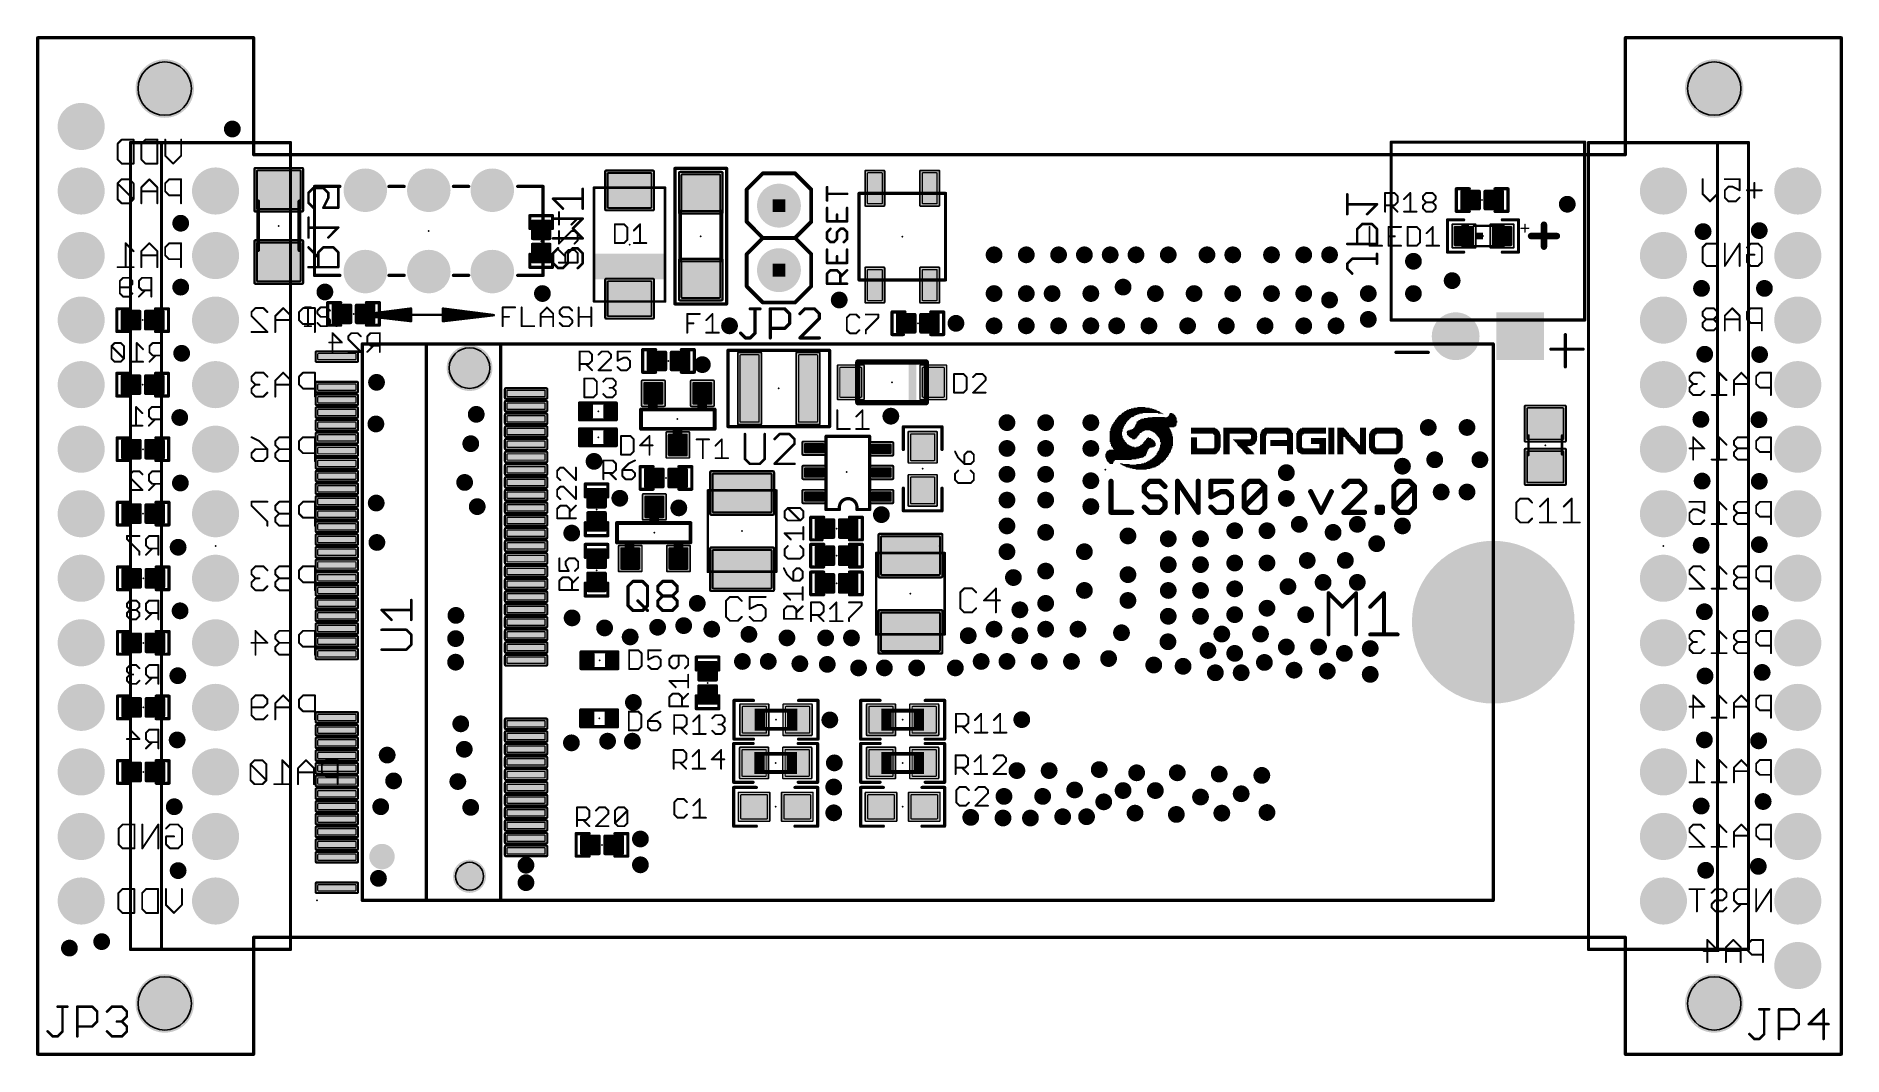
# Model space of a CAD drawing. Extents: x -35.6 to 35.6, y -20.1 to 20.1.
import ezdxf

# ---------------------------------------------------------------- set-up
doc = ezdxf.new("R2010")
doc.units = 0
for name, color, linetype in [('17', 82, 'CONTINUOUS'), ('18', 82, 'CONTINUOUS'), ('19', 53, 'CONTINUOUS'), ('20', 7, 'CONTINUOUS'), ('21', 253, 'CONTINUOUS'), ('22', 253, 'CONTINUOUS'), ('23', 7, 'CONTINUOUS'), ('24', 7, 'CONTINUOUS'), ('25', 253, 'CONTINUOUS'), ('26', 253, 'CONTINUOUS'), ('29', 253, 'CONTINUOUS'), ('30', 253, 'CONTINUOUS'), ('31', 253, 'CONTINUOUS'), ('32', 253, 'CONTINUOUS'), ('51', 253, 'CONTINUOUS'), ('52', 253, 'CONTINUOUS')]:
    doc.layers.add(name, color=color, linetype=linetype)

# ---------------------------------------------------------------- blocks, each defined once
blk = doc.blocks.new('RECT208512X192512R10')
at = {"const_width": 0.0602}
blk.add_lwpolyline([(0.6215, -0.5414), (0.6215, 0.5414, 0.4142), (0.5914, 0.5715), (-0.5914, 0.5715, 0.4142), (-0.6215, 0.5414), (-0.6215, -0.5414, 0.4142), (-0.5914, -0.5715), (0.5914, -0.5715, 0.4142)], format="xyb", close=True, dxfattribs=at)
blk.add_solid([(-0.6065, -0.5565), (0.6065, -0.5565), (-0.6065, 0.5565), (0.6065, 0.5565)])
blk = doc.blocks.new('RECT176000X160000R10')
at = {"const_width": 0.05}
blk.add_lwpolyline([(0.525, -0.45), (0.525, 0.45, 0.4142), (0.5, 0.475), (-0.5, 0.475, 0.4142), (-0.525, 0.45), (-0.525, -0.45, 0.4142), (-0.5, -0.475), (0.5, -0.475, 0.4142)], format="xyb", close=True, dxfattribs=at)
blk.add_solid([(-0.5125, -0.4625), (0.5125, -0.4625), (-0.5125, 0.4625), (0.5125, 0.4625)])
blk = doc.blocks.new('RECT')
blk.add_solid([(-0.5, -0.5), (0.5, -0.5), (-0.5, 0.5), (0.5, 0.5)])
blk = doc.blocks.new('RECT288512X416512R10')
at = {"const_width": 0.0902}
blk.add_lwpolyline([(0.8565, -1.2114), (0.8565, 1.2114, 0.4142), (0.8114, 1.2565), (-0.8114, 1.2565, 0.4142), (-0.8565, 1.2114), (-0.8565, -1.2114, 0.4142), (-0.8114, -1.2565), (0.8114, -1.2565, 0.4142)], format="xyb", close=True, dxfattribs=at)
blk.add_solid([(-0.834, -1.234), (0.834, -1.234), (-0.834, 1.234), (0.834, 1.234)])
blk = doc.blocks.new('RECT256000X384000R10')
at = {"const_width": 0.08}
blk.add_lwpolyline([(0.76, -1.12), (0.76, 1.12, 0.4142), (0.72, 1.16), (-0.72, 1.16, 0.4142), (-0.76, 1.12), (-0.76, -1.12, 0.4142), (-0.72, -1.16), (0.72, -1.16, 0.4142)], format="xyb", close=True, dxfattribs=at)
blk.add_solid([(-0.74, -1.14), (0.74, -1.14), (-0.74, 1.14), (0.74, 1.14)])
blk = doc.blocks.new('RECT130048X130048R17')
at = {"const_width": 0.0691}
blk.add_lwpolyline([(0.3719, -0.3373), (0.3719, 0.3373, 0.4142), (0.3373, 0.3719), (-0.3373, 0.3719, 0.4142), (-0.3719, 0.3373), (-0.3719, -0.3373, 0.4142), (-0.3373, -0.3719), (0.3373, -0.3719, 0.4142)], format="xyb", close=True, dxfattribs=at)
blk.add_solid([(-0.3546, -0.3546), (0.3546, -0.3546), (-0.3546, 0.3546), (0.3546, 0.3546)])
blk = doc.blocks.new('RECT97536X97536R17')
at = {"const_width": 0.0518}
blk.add_lwpolyline([(0.2789, -0.253), (0.2789, 0.253, 0.4142), (0.253, 0.2789), (-0.253, 0.2789, 0.4142), (-0.2789, 0.253), (-0.2789, -0.253, 0.4142), (-0.253, -0.2789), (0.253, -0.2789, 0.4142)], format="xyb", close=True, dxfattribs=at)
blk.add_solid([(-0.2659, -0.2659), (0.2659, -0.2659), (-0.2659, 0.2659), (0.2659, 0.2659)])
blk = doc.blocks.new('RECT240512X272512R10')
at = {"const_width": 0.0752}
blk.add_lwpolyline([(0.714, -0.7764), (0.714, 0.7764, 0.4142), (0.6764, 0.814), (-0.6764, 0.814, 0.4142), (-0.714, 0.7764), (-0.714, -0.7764, 0.4142), (-0.6764, -0.814), (0.6764, -0.814, 0.4142)], format="xyb", close=True, dxfattribs=at)
blk.add_solid([(-0.6952, -0.7952), (0.6952, -0.7952), (-0.6952, 0.7952), (0.6952, 0.7952)])
blk = doc.blocks.new('RECT208000X240000R10')
at = {"const_width": 0.065}
blk.add_lwpolyline([(0.6175, -0.685), (0.6175, 0.685, 0.4142), (0.585, 0.7175), (-0.585, 0.7175, 0.4142), (-0.6175, 0.685), (-0.6175, -0.685, 0.4142), (-0.585, -0.7175), (0.585, -0.7175, 0.4142)], format="xyb", close=True, dxfattribs=at)
blk.add_solid([(-0.6013, -0.7013), (0.6013, -0.7013), (-0.6013, 0.7013), (0.6013, 0.7013)])
blk = doc.blocks.new('RECT264512X320512R10')
at = {"const_width": 0.0827}
blk.add_lwpolyline([(0.7853, -0.9189), (0.7853, 0.9189, 0.4142), (0.7439, 0.9603), (-0.7439, 0.9603, 0.4142), (-0.7853, 0.9189), (-0.7853, -0.9189, 0.4142), (-0.7439, -0.9603), (0.7439, -0.9603, 0.4142)], format="xyb", close=True, dxfattribs=at)
blk.add_solid([(-0.7646, -0.9396), (0.7646, -0.9396), (-0.7646, 0.9396), (0.7646, 0.9396)])
blk = doc.blocks.new('RECT232000X288000R10')
at = {"const_width": 0.0725}
blk.add_lwpolyline([(0.6888, -0.8275), (0.6888, 0.8275, 0.4142), (0.6525, 0.8638), (-0.6525, 0.8638, 0.4142), (-0.6888, 0.8275), (-0.6888, -0.8275, 0.4142), (-0.6525, -0.8638), (0.6525, -0.8638, 0.4142)], format="xyb", close=True, dxfattribs=at)
blk.add_solid([(-0.6706, -0.8456), (0.6706, -0.8456), (-0.6706, 0.8456), (0.6706, 0.8456)])
blk = doc.blocks.new('RECT178112X227712R11')
at = {"const_width": 0.0612}
blk.add_lwpolyline([(0.526, -0.6504), (0.526, 0.6504, 0.4142), (0.4954, 0.681), (-0.4954, 0.681, 0.4142), (-0.526, 0.6504), (-0.526, -0.6504, 0.4142), (-0.4954, -0.681), (0.4954, -0.681, 0.4142)], format="xyb", close=True, dxfattribs=at)
blk.add_solid([(-0.5107, -0.6657), (0.5107, -0.6657), (-0.5107, 0.6657), (0.5107, 0.6657)])
blk = doc.blocks.new('RECT145600X195200R11')
at = {"const_width": 0.0501}
blk.add_lwpolyline([(0.43, -0.56), (0.43, 0.56, 0.4142), (0.4049, 0.585), (-0.4049, 0.585, 0.4142), (-0.43, 0.56), (-0.43, -0.56, 0.4142), (-0.4049, -0.585), (0.4049, -0.585, 0.4142)], format="xyb", close=True, dxfattribs=at)
blk.add_solid([(-0.4175, -0.5725), (0.4175, -0.5725), (-0.4175, 0.5725), (0.4175, 0.5725)])
blk = doc.blocks.new('RECT80512X96512R34')
at = {"const_width": 0.0855}
blk.add_lwpolyline([(0.2088, -0.2161), (0.2088, 0.2161, 0.4142), (0.1661, 0.2588), (-0.1661, 0.2588, 0.4142), (-0.2088, 0.2161), (-0.2088, -0.2161, 0.4142), (-0.1661, -0.2588), (0.1661, -0.2588, 0.4142)], format="xyb", close=True, dxfattribs=at)
blk.add_solid([(-0.1874, -0.2374), (0.1874, -0.2374), (-0.1874, 0.2374), (0.1874, 0.2374)])
blk = doc.blocks.new('RECT48000X64000R34')
at = {"const_width": 0.051}
blk.add_lwpolyline([(0.1245, -0.149), (0.1245, 0.149, 0.4142), (0.099, 0.1745), (-0.099, 0.1745, 0.4142), (-0.1245, 0.149), (-0.1245, -0.149, 0.4142), (-0.099, -0.1745), (0.099, -0.1745, 0.4142)], format="xyb", close=True, dxfattribs=at)
blk.add_solid([(-0.1118, -0.1618), (0.1118, -0.1618), (-0.1118, 0.1618), (0.1118, 0.1618)])
blk = doc.blocks.new('RECT275712X288512R10')
at = {"const_width": 0.0862}
blk.add_lwpolyline([(0.8185, -0.8154), (0.8185, 0.8154, 0.4142), (0.7754, 0.8585), (-0.7754, 0.8585, 0.4142), (-0.8185, 0.8154), (-0.8185, -0.8154, 0.4142), (-0.7754, -0.8585), (0.7754, -0.8585, 0.4142)], format="xyb", close=True, dxfattribs=at)
blk.add_solid([(-0.797, -0.837), (0.797, -0.837), (-0.797, 0.837), (0.797, 0.837)])
blk = doc.blocks.new('RECT243200X256000R10')
at = {"const_width": 0.076}
blk.add_lwpolyline([(0.722, -0.724), (0.722, 0.724, 0.4142), (0.684, 0.762), (-0.684, 0.762, 0.4142), (-0.722, 0.724), (-0.722, -0.724, 0.4142), (-0.684, -0.762), (0.684, -0.762, 0.4142)], format="xyb", close=True, dxfattribs=at)
blk.add_solid([(-0.703, -0.743), (0.703, -0.743), (-0.703, 0.743), (0.703, 0.743)])
blk = doc.blocks.new('SQUAREP')
blk.add_solid([(-0.5, -0.5), (0.5, -0.5), (-0.5, 0.5), (0.5, 0.5)])
blk = doc.blocks.new('ROUNDP')
at = {"const_width": 0.5}
blk.add_lwpolyline([(0, -0.25, 1), (0, 0.25, 1), (0, -0.25)], format="xyb", dxfattribs=at)
blk = doc.blocks.new('RECT464512X160512R13')
at = {"const_width": 0.0652}
blk.add_lwpolyline([(1.419, -0.4364), (1.419, 0.4364, 0.4142), (1.3864, 0.469), (-1.3864, 0.469, 0.4142), (-1.419, 0.4364), (-1.419, -0.4364, 0.4142), (-1.3864, -0.469), (1.3864, -0.469, 0.4142)], format="xyb", close=True, dxfattribs=at)
blk.add_solid([(-1.4027, -0.4527), (1.4027, -0.4527), (-1.4027, 0.4527), (1.4027, 0.4527)])
blk = doc.blocks.new('RECT432000X128000R13')
at = {"const_width": 0.052}
blk.add_lwpolyline([(1.324, -0.348), (1.324, 0.348, 0.4142), (1.298, 0.374), (-1.298, 0.374, 0.4142), (-1.324, 0.348), (-1.324, -0.348, 0.4142), (-1.298, -0.374), (1.298, -0.374, 0.4142)], format="xyb", close=True, dxfattribs=at)
blk.add_solid([(-1.311, -0.361), (1.311, -0.361), (-1.311, 0.361), (1.311, 0.361)])
blk = doc.blocks.new('RECT160512X160512R13')
at = {"const_width": 0.0652}
blk.add_lwpolyline([(0.469, -0.4364), (0.469, 0.4364, 0.4142), (0.4364, 0.469), (-0.4364, 0.469, 0.4142), (-0.469, 0.4364), (-0.469, -0.4364, 0.4142), (-0.4364, -0.469), (0.4364, -0.469, 0.4142)], format="xyb", close=True, dxfattribs=at)
blk.add_solid([(-0.4527, -0.4527), (0.4527, -0.4527), (-0.4527, 0.4527), (0.4527, 0.4527)])
blk = doc.blocks.new('RECT128000X128000R13')
at = {"const_width": 0.052}
blk.add_lwpolyline([(0.374, -0.348), (0.374, 0.348, 0.4142), (0.348, 0.374), (-0.348, 0.374, 0.4142), (-0.374, 0.348), (-0.374, -0.348, 0.4142), (-0.348, -0.374), (0.348, -0.374, 0.4142)], format="xyb", close=True, dxfattribs=at)
blk.add_solid([(-0.361, -0.361), (0.361, -0.361), (-0.361, 0.361), (0.361, 0.361)])
blk = doc.blocks.new('RECT158496X174752R13')
at = {"const_width": 0.0644}
blk.add_lwpolyline([(0.4631, -0.4817), (0.4631, 0.4817, 0.4142), (0.4309, 0.5139), (-0.4309, 0.5139, 0.4142), (-0.4631, 0.4817), (-0.4631, -0.4817, 0.4142), (-0.4309, -0.5139), (0.4309, -0.5139, 0.4142)], format="xyb", close=True, dxfattribs=at)
blk.add_solid([(-0.447, -0.4978), (0.447, -0.4978), (-0.447, 0.4978), (0.447, 0.4978)])
blk = doc.blocks.new('RECT125984X142240R13')
at = {"const_width": 0.0512}
blk.add_lwpolyline([(0.3681, -0.3933), (0.3681, 0.3933, 0.4142), (0.3425, 0.4189), (-0.3425, 0.4189, 0.4142), (-0.3681, 0.3933), (-0.3681, -0.3933, 0.4142), (-0.3425, -0.4189), (0.3425, -0.4189, 0.4142)], format="xyb", close=True, dxfattribs=at)
blk.add_solid([(-0.3553, -0.4061), (0.3553, -0.4061), (-0.3553, 0.4061), (0.3553, 0.4061)])
blk = doc.blocks.new('RECT192512X208512R10')
at = {"const_width": 0.0602}
blk.add_lwpolyline([(0.5715, -0.5914), (0.5715, 0.5914, 0.4142), (0.5414, 0.6215), (-0.5414, 0.6215, 0.4142), (-0.5715, 0.5914), (-0.5715, -0.5914, 0.4142), (-0.5414, -0.6215), (0.5414, -0.6215, 0.4142)], format="xyb", close=True, dxfattribs=at)
blk.add_solid([(-0.5565, -0.6065), (0.5565, -0.6065), (-0.5565, 0.6065), (0.5565, 0.6065)])
blk = doc.blocks.new('RECT160000X176000R10')
at = {"const_width": 0.05}
blk.add_lwpolyline([(0.475, -0.5), (0.475, 0.5, 0.4142), (0.45, 0.525), (-0.45, 0.525, 0.4142), (-0.475, 0.5), (-0.475, -0.5, 0.4142), (-0.45, -0.525), (0.45, -0.525, 0.4142)], format="xyb", close=True, dxfattribs=at)
blk.add_solid([(-0.4625, -0.5125), (0.4625, -0.5125), (-0.4625, 0.5125), (0.4625, 0.5125)])
blk = doc.blocks.new('RECT288512X320992R10')
at = {"const_width": 0.0902}
blk.add_lwpolyline([(0.8565, -0.9129), (0.8565, 0.9129, 0.4142), (0.8114, 0.958), (-0.8114, 0.958, 0.4142), (-0.8565, 0.9129), (-0.8565, -0.9129, 0.4142), (-0.8114, -0.958), (0.8114, -0.958, 0.4142)], format="xyb", close=True, dxfattribs=at)
blk.add_solid([(-0.834, -0.9355), (0.834, -0.9355), (-0.834, 0.9355), (0.834, 0.9355)])
blk = doc.blocks.new('RECT256000X288480R10')
at = {"const_width": 0.08}
blk.add_lwpolyline([(0.76, -0.8215), (0.76, 0.8215, 0.4142), (0.72, 0.8615), (-0.72, 0.8615, 0.4142), (-0.76, 0.8215), (-0.76, -0.8215, 0.4142), (-0.72, -0.8615), (0.72, -0.8615, 0.4142)], format="xyb", close=True, dxfattribs=at)
blk.add_solid([(-0.74, -0.8415), (0.74, -0.8415), (-0.74, 0.8415), (0.74, 0.8415)])
blk = doc.blocks.new('RECT235712X134112R16')
at = {"const_width": 0.067}
blk.add_lwpolyline([(0.7031, -0.352), (0.7031, 0.352, 0.4142), (0.6695, 0.3856), (-0.6695, 0.3856, 0.4142), (-0.7031, 0.352), (-0.7031, -0.352, 0.4142), (-0.6695, -0.3856), (0.6695, -0.3856, 0.4142)], format="xyb", close=True, dxfattribs=at)
blk.add_solid([(-0.6863, -0.3688), (0.6863, -0.3688), (-0.6863, 0.3688), (0.6863, 0.3688)])
blk = doc.blocks.new('RECT203200X101600R16')
at = {"const_width": 0.0508}
blk.add_lwpolyline([(0.6096, -0.2667), (0.6096, 0.2667, 0.4142), (0.5842, 0.2921), (-0.5842, 0.2921, 0.4142), (-0.6096, 0.2667), (-0.6096, -0.2667, 0.4142), (-0.5842, -0.2921), (0.5842, -0.2921, 0.4142)], format="xyb", close=True, dxfattribs=at)
blk.add_solid([(-0.5969, -0.2794), (0.5969, -0.2794), (-0.5969, 0.2794), (0.5969, 0.2794)])
blk = doc.blocks.new('RECT280512X80512R34')
at = {"const_width": 0.0855}
blk.add_lwpolyline([(0.8338, -0.1661), (0.8338, 0.1661, 0.4142), (0.7911, 0.2088), (-0.7911, 0.2088, 0.4142), (-0.8338, 0.1661), (-0.8338, -0.1661, 0.4142), (-0.7911, -0.2088), (0.7911, -0.2088, 0.4142)], format="xyb", close=True, dxfattribs=at)
blk.add_solid([(-0.8124, -0.1874), (0.8124, -0.1874), (-0.8124, 0.1874), (0.8124, 0.1874)])
blk = doc.blocks.new('RECT248000X48000R34')
at = {"const_width": 0.051}
blk.add_lwpolyline([(0.7495, -0.099), (0.7495, 0.099, 0.4142), (0.724, 0.1245), (-0.724, 0.1245, 0.4142), (-0.7495, 0.099), (-0.7495, -0.099, 0.4142), (-0.724, -0.1245), (0.724, -0.1245, 0.4142)], format="xyb", close=True, dxfattribs=at)
blk.add_solid([(-0.7368, -0.1118), (0.7368, -0.1118), (-0.7368, 0.1118), (0.7368, 0.1118)])
blk = doc.blocks.new('RECT162560X97536R25')
at = {"const_width": 0.0762}
blk.add_lwpolyline([(0.4699, -0.2286), (0.4699, 0.2286, 0.4142), (0.4318, 0.2667), (-0.4318, 0.2667, 0.4142), (-0.4699, 0.2286), (-0.4699, -0.2286, 0.4142), (-0.4318, -0.2667), (0.4318, -0.2667, 0.4142)], format="xyb", close=True, dxfattribs=at)
blk.add_solid([(-0.4509, -0.2477), (0.4509, -0.2477), (-0.4509, 0.2477), (0.4509, 0.2477)])
blk = doc.blocks.new('RECT130048X65024R25')
at = {"const_width": 0.0508}
blk.add_lwpolyline([(0.381, -0.1524), (0.381, 0.1524, 0.4142), (0.3556, 0.1778), (-0.3556, 0.1778, 0.4142), (-0.381, 0.1524), (-0.381, -0.1524, 0.4142), (-0.3556, -0.1778), (0.3556, -0.1778, 0.4142)], format="xyb", close=True, dxfattribs=at)
blk.add_solid([(-0.3683, -0.1651), (0.3683, -0.1651), (-0.3683, 0.1651), (0.3683, 0.1651)])
blk = doc.blocks.new('ROUNDV')
at = {"const_width": 0.5}
blk.add_lwpolyline([(0, -0.25, 1), (0, 0.25, 1), (0, -0.25)], format="xyb", dxfattribs=at)

msp = doc.modelspace()

# ---------------------------------------------------------------- linework, layer by layer
at = {"layer": '19'}
msp.add_line((-12.2428, -0.5613), (-12.1752, -0.4937), dxfattribs=at)
at = {"layer": '20', "const_width": 0.127}
for points in [[(-35.5, -20), (-35.5, 20)], [(-35.5, 20), (-27, 20)], [(-27, 15.4), (-27, 20)], [(27, 15.4), (27, 20)], [(27, 20), (35.5, 20)], [(35.5, 20), (35.5, -20)], [(-27, 15.4), (27, 15.4)], [(-27, -15.4), (27, -15.4)], [(-27, -20), (-27, -15.4)], [(27, -20), (27, -15.4)], [(-35.5, -20), (-27, -20)], [(27, -20), (35.5, -20)]]:
    msp.add_lwpolyline(points, dxfattribs=at)
at = {"layer": '20', "const_width": 0.0635}
for points in [[(-35.4682, 20, 1), (-35.5318, 20)], [(-35.5, 20.0317, 1), (-35.5, 19.9683)], [(-26.9683, 20, 1), (-27.0317, 20)], [(-27, 19.9683, 1), (-27, 20.0317)], [(27.0317, 20, 1), (26.9683, 20)], [(27, 20.0317, 1), (27, 19.9683)], [(35.5318, 20, 1), (35.4682, 20)], [(35.5, 19.9683, 1), (35.5, 20.0317)], [(-27, 15.4318, 1), (-27, 15.3682)], [(-27.0317, 15.4, 1), (-26.9683, 15.4)], [(26.9683, 15.4, 1), (27.0317, 15.4)], [(27, 15.3682, 1), (27, 15.4318)], [(-27, -15.3682, 1), (-27, -15.4318)], [(-26.9683, -15.4, 1), (-27.0317, -15.4)], [(27.0317, -15.4, 1), (26.9683, -15.4)], [(27, -15.4318, 1), (27, -15.3682)], [(-35.5, -19.9683, 1), (-35.5, -20.0317)], [(-35.5318, -20, 1), (-35.4682, -20)], [(-27.0317, -20, 1), (-26.9683, -20)], [(-27, -20.0317, 1), (-27, -19.9683)], [(27, -19.9683, 1), (27, -20.0317)], [(26.9683, -20, 1), (27.0317, -20)], [(35.4682, -20, 1), (35.5318, -20)], [(35.5, -20.0317, 1), (35.5, -19.9683)]]:
    msp.add_lwpolyline(points, format="xyb", dxfattribs=at)
at = {"layer": '20'}
for centre, radius in [((-30.5, 18), 1.05), ((30.5, 18), 1.05), ((-18.5, 7.002), 0.8), ((-18.5, -12.998), 0.55), ((-30.5, -18), 1.05), ((30.5, -18), 1.05)]:
    msp.add_circle(centre, radius, dxfattribs=at)
at = {"layer": '21'}
for points, const_width in [([(-31.85, 15.9068, 1), (-31.85, 15.8432)], 0.0635), ([(-31.8183, 15.875, 1), (-31.8818, 15.875)], 0.0635), ([(-30.63, 15.9068, 1), (-30.63, 15.8432)], 0.0635), ([(-30.5983, 15.875, 1), (-30.6618, 15.875)], 0.0635), ([(-30.63, 15.8432, 1), (-30.63, 15.9068)], 0.0635), ([(-25.5183, 15.875, 1), (-25.5817, 15.875)], 0.0635), ([(-25.55, 15.8432, 1), (-25.55, 15.9068)], 0.0635), ([(25.55, 15.9068, 1), (25.55, 15.8432)], 0.0635), ([(25.5817, 15.875, 1), (25.5183, 15.875)], 0.0635), ([(30.63, 15.9068, 1), (30.63, 15.8432)], 0.0635), ([(30.6618, 15.875, 1), (30.5983, 15.875)], 0.0635), ([(30.63, 15.8432, 1), (30.63, 15.9068)], 0.0635), ([(31.8818, 15.875, 1), (31.8183, 15.875)], 0.0635), ([(31.85, 15.8432, 1), (31.85, 15.9068)], 0.0635), ([(-10.3822, 14.859, 1), (-10.4458, 14.859)], 0.0635), ([(-10.414, 14.8908, 1), (-10.414, 14.8272)], 0.0635), ([(-8.3502, 14.859, 1), (-8.4138, 14.859)], 0.0635), ([(-8.382, 14.8272, 1), (-8.382, 14.8908)], 0.0635), ([(-6.955, 14.7021, 1), (-6.955, 14.6259)], 0.0762), ([(-6.9281, 14.6371, 1), (-6.9819, 14.6909)], 0.0762), ([(-5.6581, 14.6909, 1), (-5.7119, 14.6371)], 0.0762), ([(-5.685, 14.6259, 1), (-5.685, 14.7021)], 0.0762), ([(-24.6051, 14.1818, 1), (-24.6051, 14.1182)], 0.0635), ([(-24.5734, 14.15, 1), (-24.6368, 14.15)], 0.0635), ([(-23.6051, 14.1182, 1), (-23.6051, 14.1818)], 0.0635), ([(-21.6751, 14.1818, 1), (-21.6751, 14.1182)], 0.0635), ([(-21.0751, 14.1182, 1), (-21.0751, 14.1818)], 0.0635), ([(-19.1351, 14.1818, 1), (-19.1351, 14.1182)], 0.0635), ([(-18.5351, 14.1182, 1), (-18.5351, 14.1818)], 0.0635), ([(-16.6051, 14.1818, 1), (-16.6051, 14.1182)], 0.0635), ([(-15.5733, 14.15, 1), (-15.6369, 14.15)], 0.0635), ([(-15.6051, 14.1182, 1), (-15.6051, 14.1818)], 0.0635), ([(-13.602, 14.1274, 1), (-13.602, 14.0766)], 0.0508), ([(-13.5766, 14.102, 1), (-13.6274, 14.102)], 0.0508), ([(-10.7766, 14.102, 1), (-10.8274, 14.102)], 0.0508), ([(-10.802, 14.0766, 1), (-10.802, 14.1274)], 0.0508), ([(-7.5519, 14.029, 1), (-7.6281, 14.029)], 0.0762), ([(-7.6169, 14.0559, 1), (-7.5631, 14.0021)], 0.0762), ([(-5.0119, 14.029, 1), (-5.0881, 14.029)], 0.0762), ([(-5.0769, 14.0021, 1), (-5.0231, 14.0559)], 0.0762), ([(-3.1351, 13.8748, 1), (-3.1987, 13.8748)], 0.0635), ([(-3.1669, 13.9066, 1), (-3.1669, 13.843)], 0.0635), ([(0.2685, 13.8748, 1), (0.205, 13.8748)], 0.0635), ([(0.2367, 13.843, 1), (0.2367, 13.9066)], 0.0635), ([(20.347, 14.0891, 1), (20.347, 14.0256)], 0.0635), ([(20.3788, 14.0573, 1), (20.3153, 14.0573)], 0.0635), ([(20.855, 14.0256, 1), (20.855, 14.0891)], 0.0635), ([(21.871, 14.0891, 1), (21.871, 14.0256)], 0.0635), ([(22.4108, 14.0573, 1), (22.3473, 14.0573)], 0.0635), ([(22.379, 14.0256, 1), (22.379, 14.0891)], 0.0635), ([(-7.5631, 12.7859, 1), (-7.6169, 12.7321)], 0.0762), ([(-5.0231, 12.7321, 1), (-5.0769, 12.7859)], 0.0762), ([(19.9987, 12.8656, 1), (19.9987, 12.802)], 0.0635), ([(20.0304, 12.8338, 1), (19.967, 12.8338)], 0.0635), ([(20.347, 13.2001, 1), (20.347, 13.1365)], 0.0635), ([(20.3153, 13.1683, 1), (20.3788, 13.1683)], 0.0635), ([(20.6337, 12.802, 1), (20.6337, 12.8656)], 0.0635), ([(20.855, 13.1365, 1), (20.855, 13.2001)], 0.0635), ([(21.871, 13.2001, 1), (21.871, 13.1365)], 0.0635), ([(22.1577, 12.8656, 1), (22.1577, 12.802)], 0.0635), ([(22.3473, 13.1683, 1), (22.4108, 13.1683)], 0.0635), ([(22.379, 13.1365, 1), (22.379, 13.2001)], 0.0635), ([(22.8244, 12.8338, 1), (22.761, 12.8338)], 0.0635), ([(22.7927, 12.802, 1), (22.7927, 12.8656)], 0.0635), ([(-7.6281, 12.759, 1), (-7.5519, 12.759)], 0.0762), ([(-6.955, 12.1621, 1), (-6.955, 12.0859)], 0.0762), ([(-6.9281, 12.0971, 1), (-6.9819, 12.1509)], 0.0762), ([(-6.9819, 12.0971, 1), (-6.9281, 12.1509)], 0.0762), ([(-5.6581, 12.1509, 1), (-5.7119, 12.0971)], 0.0762), ([(-5.7119, 12.1509, 1), (-5.6581, 12.0971)], 0.0762), ([(-5.685, 12.0859, 1), (-5.685, 12.1621)], 0.0762), ([(-5.0881, 12.759, 1), (-5.0119, 12.759)], 0.0762), ([(22.894, 12.5164, 1), (22.894, 12.491)], 0.0254), ([(23.0592, 12.6563, 1), (23.0338, 12.6563)], 0.0254), ([(23.0338, 12.3512, 1), (23.0592, 12.3512)], 0.0254), ([(23.288, 12.2623, 1), (23.288, 12.1353)], 0.127), ([(23.199, 12.491, 1), (23.199, 12.5164)], 0.0254), ([(23.8595, 12.6433, 1), (23.7325, 12.6433)], 0.127), ([(24.304, 12.1353, 1), (24.304, 12.2623)], 0.127), ([(-7.5519, 11.489, 1), (-7.6281, 11.489)], 0.0762), ([(-7.6169, 11.5159, 1), (-7.5631, 11.4621)], 0.0762), ([(-5.0119, 11.489, 1), (-5.0881, 11.489)], 0.0762), ([(-5.0769, 11.4621, 1), (-5.0231, 11.5159)], 0.0762), ([(19.9987, 11.5956, 1), (19.9987, 11.532)], 0.0635), ([(19.967, 11.5638, 1), (20.0304, 11.5638)], 0.0635), ([(20.6337, 11.532, 1), (20.6337, 11.5956)], 0.0635), ([(22.1577, 11.5956, 1), (22.1577, 11.532)], 0.0635), ([(22.761, 11.5638, 1), (22.8244, 11.5638)], 0.0635), ([(22.7927, 11.532, 1), (22.7927, 11.5956)], 0.0635), ([(23.7325, 11.7797, 1), (23.8595, 11.7797)], 0.127), ([(-24.6051, 10.6818, 1), (-24.6051, 10.6182)], 0.0635), ([(-24.6368, 10.65, 1), (-24.5734, 10.65)], 0.0635), ([(-23.6051, 10.6182, 1), (-23.6051, 10.6818)], 0.0635), ([(-21.6751, 10.6818, 1), (-21.6751, 10.6182)], 0.0635), ([(-21.0751, 10.6182, 1), (-21.0751, 10.6818)], 0.0635), ([(-19.1351, 10.6818, 1), (-19.1351, 10.6182)], 0.0635), ([(-18.5351, 10.6182, 1), (-18.5351, 10.6818)], 0.0635), ([(-16.6051, 10.6818, 1), (-16.6051, 10.6182)], 0.0635), ([(-15.6369, 10.65, 1), (-15.5733, 10.65)], 0.0635), ([(-15.6051, 10.6182, 1), (-15.6051, 10.6818)], 0.0635), ([(-7.6281, 10.219, 1), (-7.5519, 10.219)], 0.0762), ([(-7.5631, 10.2459, 1), (-7.6169, 10.1921)], 0.0762), ([(-5.0881, 10.219, 1), (-5.0119, 10.219)], 0.0762), ([(-5.0231, 10.1921, 1), (-5.0769, 10.2459)], 0.0762), ([(-3.1669, 10.503, 1), (-3.1669, 10.4394)], 0.0635), ([(-3.1987, 10.4712, 1), (-3.1351, 10.4712)], 0.0635), ([(0.205, 10.4712, 1), (0.2685, 10.4712)], 0.0635), ([(0.2367, 10.4394, 1), (0.2367, 10.503)], 0.0635), ([(-24.9871, 9.4067, 1), (-24.9871, 9.3686)], 0.0381), ([(-24.8452, 9.3876, 1), (-24.8833, 9.3876)], 0.0381), ([(-24.7414, 9.3686, 1), (-24.7414, 9.4067)], 0.0381), ([(-24.4691, 9.2648, 1), (-24.5072, 9.2648)], 0.0381), ([(-24.5016, 9.2782, 1), (-24.4747, 9.2513)], 0.0381), ([(-24.3653, 9.4067, 1), (-24.3653, 9.3686)], 0.0381), ([(-24.3518, 9.3742, 1), (-24.3788, 9.4011)], 0.0381), ([(-24.1061, 9.4011, 1), (-24.133, 9.3742)], 0.0381), ([(-24.1195, 9.3686, 1), (-24.1195, 9.4067)], 0.0381), ([(-24.0101, 9.2513, 1), (-23.9832, 9.2782)], 0.0381), ([(-23.7207, 9.3876, 1), (-23.7588, 9.3876)], 0.0381), ([(-23.7397, 9.4067, 1), (-23.7397, 9.3686)], 0.0381), ([(-23.3577, 9.4011, 1), (-23.3846, 9.3742)], 0.0381), ([(-23.3711, 9.3686, 1), (-23.3711, 9.4067)], 0.0381), ([(-23.2292, 9.2648, 1), (-23.2673, 9.2648)], 0.0381), ([(-23.2617, 9.2513, 1), (-23.2348, 9.2782)], 0.0381), ([(-20.783, 9.3424, 1), (-20.833, 9.3421)], 0.05), ([(-20.8048, 9.3174, 1), (-20.8112, 9.367)], 0.05), ([(-20.805, 9.2718, 1), (-20.8103, 9.3215)], 0.05), ([(-20.8057, 9.1717, 1), (-20.8085, 9.2216)], 0.05), ([(-19.5449, 9.3196, 1), (-19.5501, 9.2698)], 0.05), ([(-19.5441, 9.3651, 1), (-19.5505, 9.3155)], 0.05), ([(-19.5223, 9.3402, 1), (-19.5723, 9.3404)], 0.05), ([(-17.1965, 9.4067, 1), (-17.1965, 9.3686)], 0.0381), ([(-17.1775, 9.3876, 1), (-17.2156, 9.3876)], 0.0381), ([(-16.705, 9.3686, 1), (-16.705, 9.4067)], 0.0381), ([(-16.429, 9.3876, 1), (-16.4671, 9.3876)], 0.0381), ([(-15.4405, 9.4011, 1), (-15.4674, 9.3742)], 0.0381), ([(-15.4405, 9.3742, 1), (-15.4674, 9.4011)], 0.0381), ([(-14.9322, 9.2648, 1), (-14.9703, 9.2648)], 0.0381), ([(-14.9647, 9.2782, 1), (-14.9378, 9.2513)], 0.0381), ([(-14.8284, 9.4067, 1), (-14.8284, 9.3686)], 0.0381), ([(-14.8149, 9.3742, 1), (-14.8419, 9.4011)], 0.0381), ([(-14.5692, 9.4011, 1), (-14.5961, 9.3742)], 0.0381), ([(-14.5826, 9.3686, 1), (-14.5826, 9.4067)], 0.0381), ([(-14.4732, 9.2513, 1), (-14.4463, 9.2782)], 0.0381), ([(-14.1838, 9.3876, 1), (-14.2219, 9.3876)], 0.0381), ([(-13.6923, 9.3876, 1), (-13.7304, 9.3876)], 0.0381), ([(-13.602, 9.6474, 1), (-13.602, 9.5966)], 0.0508), ([(-13.6274, 9.622, 1), (-13.5766, 9.622)], 0.0508), ([(-10.8274, 9.622, 1), (-10.7766, 9.622)], 0.0508), ([(-10.802, 9.5966, 1), (-10.802, 9.6474)], 0.0508), ([(-10.414, 9.5568, 1), (-10.414, 9.4932)], 0.0635), ([(-10.4458, 9.525, 1), (-10.3822, 9.525)], 0.0635), ([(-8.4138, 9.525, 1), (-8.3502, 9.525)], 0.0635), ([(-8.382, 9.4932, 1), (-8.382, 9.5568)], 0.0635), ([(-6.955, 9.6221, 1), (-6.955, 9.5459)], 0.0762), ([(-6.9819, 9.5571, 1), (-6.9281, 9.6109)], 0.0762), ([(-5.7119, 9.6109, 1), (-5.6581, 9.5571)], 0.0762), ([(-5.685, 9.5459, 1), (-5.685, 9.6221)], 0.0762), ([(-1.868, 9.2415, 1), (-1.868, 9.1779)], 0.0635), ([(-1.8363, 9.2097, 1), (-1.8998, 9.2097)], 0.0635), ([(-1.36, 9.1779, 1), (-1.36, 9.2415)], 0.0635), ([(-0.344, 9.2415, 1), (-0.344, 9.1779)], 0.0635), ([(0.1958, 9.2097, 1), (0.1323, 9.2097)], 0.0635), ([(0.164, 9.1779, 1), (0.164, 9.2415)], 0.0635), ([(-24.9871, 8.6695, 1), (-24.9871, 8.6314)], 0.0381), ([(-24.8833, 8.6504, 1), (-24.8452, 8.6504)], 0.0381), ([(-24.7414, 8.6314, 1), (-24.7414, 8.6695)], 0.0381), ([(-24.4747, 9.1554, 1), (-24.5016, 9.1284)], 0.0381), ([(-24.5072, 9.1419, 1), (-24.4691, 9.1419)], 0.0381), ([(-24.4747, 8.7867, 1), (-24.5016, 8.7598)], 0.0381), ([(-24.3653, 9.0381, 1), (-24.3653, 9)], 0.0381), ([(-24.3653, 8.6695, 1), (-24.3653, 8.6314)], 0.0381), ([(-24.3788, 9.0055, 1), (-24.3518, 9.0325)], 0.0381), ([(-24.3788, 8.6369, 1), (-24.3518, 8.6639)], 0.0381), ([(-24.1061, 9.0325, 1), (-24.133, 9.0055)], 0.0381), ([(-24.133, 8.6639, 1), (-24.1061, 8.6369)], 0.0381), ([(-24.1195, 9, 1), (-24.1195, 9.0381)], 0.0381), ([(-24.1195, 8.6314, 1), (-24.1195, 8.6695)], 0.0381), ([(-23.9776, 8.8961, 1), (-24.0157, 8.8961)], 0.0381), ([(-24.0157, 8.7733, 1), (-23.9776, 8.7733)], 0.0381), ([(-24.0101, 8.8827, 1), (-23.9832, 8.9096)], 0.0381), ([(-23.9832, 8.7598, 1), (-24.0101, 8.7867)], 0.0381), ([(-23.7588, 8.6504, 1), (-23.7207, 8.6504)], 0.0381), ([(-23.7397, 8.9152, 1), (-23.7397, 8.8771)], 0.0381), ([(-23.3846, 8.9096, 1), (-23.3577, 8.8827)], 0.0381), ([(-23.3711, 8.8771, 1), (-23.3711, 8.9152)], 0.0381), ([(-23.2673, 9.019, 1), (-23.2292, 9.019)], 0.0381), ([(-23.2348, 9.0055, 1), (-23.2617, 9.0325)], 0.0381), ([(-22.8066, 9.1093, 1), (-22.8062, 9.0593)], 0.05), ([(-22.8035, 9.1091, 1), (-22.8093, 9.0595)], 0.05), ([(-22.8078, 9.1093, 1), (-22.805, 9.0593)], 0.05), ([(-22.8053, 9.1093, 1), (-22.8075, 9.0593)], 0.05), ([(-22.8041, 9.1092, 1), (-22.8087, 9.0594)], 0.05), ([(-22.809, 9.1092, 1), (-22.8038, 9.0594)], 0.05), ([(-22.8096, 9.1091, 1), (-22.8032, 9.0595)], 0.05), ([(-20.8299, 8.8509, 1), (-20.7799, 8.8512)], 0.05), ([(-20.8078, 8.8262, 1), (-20.802, 8.8759)], 0.05), ([(-20.8075, 8.8718, 1), (-20.8029, 8.9215)], 0.05), ([(-20.8069, 8.9717, 1), (-20.8047, 9.0216)], 0.05), ([(-20.749, 9.122, 1), (-20.749, 9.072)], 0.05), ([(-20.7488, 9.072, 1), (-20.7492, 9.122)], 0.05), ([(-19.9869, 9.122, 1), (-19.9871, 9.072)], 0.05), ([(-19.987, 9.072, 1), (-19.987, 9.122)], 0.05), ([(-19.5528, 8.874, 1), (-19.5469, 8.8243)], 0.05), ([(-19.5748, 8.8493, 1), (-19.5249, 8.849)], 0.05), ([(-19.552, 8.9196, 1), (-19.5473, 8.8698)], 0.05), ([(-19.5502, 9.0197, 1), (-19.548, 8.9697)], 0.05), ([(-19.5467, 9.2197, 1), (-19.5494, 9.1698)], 0.05), ([(-17.5518, 9.0595, 1), (-17.5454, 9.1091)], 0.05), ([(-17.5457, 9.0595, 1), (-17.5515, 9.1091)], 0.05), ([(-17.5512, 9.0594, 1), (-17.546, 9.1092)], 0.05), ([(-17.5462, 9.0594, 1), (-17.551, 9.1092)], 0.05), ([(-17.55, 9.0593, 1), (-17.5472, 9.1093)], 0.05), ([(-17.5475, 9.0593, 1), (-17.5497, 9.1093)], 0.05), ([(-17.5487, 9.0593, 1), (-17.5485, 9.1093)], 0.05), ([(-17.1965, 9.0381, 1), (-17.1965, 9)], 0.0381), ([(-17.2156, 8.6504, 1), (-17.1775, 8.6504)], 0.0381), ([(-16.9508, 9, 1), (-16.9508, 9.0381)], 0.0381), ([(-16.4481, 8.6695, 1), (-16.4481, 8.6314)], 0.0381), ([(-16.4671, 8.6504, 1), (-16.429, 8.6504)], 0.0381), ([(-15.9566, 8.6314, 1), (-15.9566, 8.6695)], 0.0381), ([(-15.6806, 9.1419, 1), (-15.7187, 9.1419)], 0.0381), ([(-15.7131, 9.1554, 1), (-15.6862, 9.1284)], 0.0381), ([(-15.6997, 9.0381, 1), (-15.6997, 9)], 0.0381), ([(-15.7187, 8.6504, 1), (-15.6806, 8.6504)], 0.0381), ([(-15.1891, 9.1419, 1), (-15.2272, 9.1419)], 0.0381), ([(-15.2272, 8.6504, 1), (-15.1891, 8.6504)], 0.0381), ([(-15.2217, 9.1284, 1), (-15.1947, 9.1554)], 0.0381), ([(-15.2082, 9, 1), (-15.2082, 9.0381)], 0.0381), ([(-14.9378, 9.1554, 1), (-14.9647, 9.1284)], 0.0381), ([(-14.9703, 9.1419, 1), (-14.9322, 9.1419)], 0.0381), ([(-14.9378, 8.7867, 1), (-14.9647, 8.7598)], 0.0381), ([(-14.8284, 9.0381, 1), (-14.8284, 9)], 0.0381), ([(-14.8284, 8.6695, 1), (-14.8284, 8.6314)], 0.0381), ([(-14.8419, 9.0055, 1), (-14.8149, 9.0325)], 0.0381), ([(-14.8419, 8.6369, 1), (-14.8149, 8.6639)], 0.0381), ([(-14.5692, 9.0325, 1), (-14.5961, 9.0055)], 0.0381), ([(-14.5961, 8.6639, 1), (-14.5692, 8.6369)], 0.0381), ([(-14.5826, 9, 1), (-14.5826, 9.0381)], 0.0381), ([(-14.5826, 8.6314, 1), (-14.5826, 8.6695)], 0.0381), ([(-14.4407, 8.8961, 1), (-14.4788, 8.8961)], 0.0381), ([(-14.4788, 8.7733, 1), (-14.4407, 8.7733)], 0.0381), ([(-14.4732, 8.8827, 1), (-14.4463, 8.9096)], 0.0381), ([(-14.4463, 8.7598, 1), (-14.4732, 8.7867)], 0.0381), ([(-14.2028, 9.0381, 1), (-14.2028, 9)], 0.0381), ([(-14.2219, 8.6504, 1), (-14.1838, 8.6504)], 0.0381), ([(-13.7304, 8.6504, 1), (-13.6923, 8.6504)], 0.0381), ([(-13.7114, 9, 1), (-13.7114, 9.0381)], 0.0381), ([(-22.6903, 7.952, 1), (-22.7538, 7.952)], 0.0635), ([(-22.722, 7.9837, 1), (-22.722, 7.9203)], 0.0635), ([(-20.1683, 7.896, 1), (-20.2317, 7.896)], 0.0635), ([(-17.2463, 7.952, 1), (-17.3098, 7.952)], 0.0635), ([(-17.278, 7.9837, 1), (-17.278, 7.9203)], 0.0635), ([(-17.278, 7.9203, 1), (-17.278, 7.9837)], 0.0635), ([(-1.868, 8.3525, 1), (-1.868, 8.2889)], 0.0635), ([(-1.8998, 8.3207, 1), (-1.8363, 8.3207)], 0.0635), ([(-1.4235, 8.2889, 1), (-1.4235, 8.3525)], 0.0635), ([(-0.344, 8.3525, 1), (-0.344, 8.2889)], 0.0635), ([(0.1323, 8.3207, 1), (0.1958, 8.3207)], 0.0635), ([(0.164, 8.2889, 1), (0.164, 8.3525)], 0.0635), ([(21.8317, 7.952, 1), (21.7683, 7.952)], 0.0635), ([(21.8, 7.9203, 1), (21.8, 7.9837)], 0.0635), ([(-11.654, 7.7271, 1), (-11.7175, 7.7271)], 0.0635), ([(-11.6857, 7.7588, 1), (-11.6857, 7.6954)], 0.0635), ([(-11.1777, 7.6954, 1), (-11.1777, 7.7588)], 0.0635), ([(-10.1617, 7.7588, 1), (-10.1617, 7.6954)], 0.0635), ([(-9.622, 7.7271, 1), (-9.6855, 7.7271)], 0.0635), ([(-9.6537, 7.6954, 1), (-9.6537, 7.7588)], 0.0635), ([(-8.2944, 7.6992, 1), (-8.358, 7.6992)], 0.0635), ([(-8.3262, 7.7309, 1), (-8.3262, 7.6675)], 0.0635), ([(-4.2945, 7.6992, 1), (-4.3579, 7.6992)], 0.0635), ([(-4.3262, 7.6675, 1), (-4.3262, 7.7309)], 0.0635), ([(-2.7185, 7.2913, 1), (-2.7185, 7.1897)], 0.1016), ([(-1.0185, 7.1897, 1), (-1.0185, 7.2913)], 0.1016), ([(-13.9637, 6.5919, 1), (-14.0018, 6.5919)], 0.0381), ([(-13.9827, 6.611, 1), (-13.9827, 6.5729)], 0.0381), ([(-13.6006, 6.6054, 1), (-13.6276, 6.5785)], 0.0381), ([(-13.6141, 6.5729, 1), (-13.6141, 6.611)], 0.0381), ([(-13.4722, 6.4691, 1), (-13.5103, 6.4691)], 0.0381), ([(-13.5047, 6.4556, 1), (-13.4777, 6.4825)], 0.0381), ([(-13.2478, 6.4825, 1), (-13.2208, 6.4556)], 0.0381), ([(-13.1114, 6.611, 1), (-13.1114, 6.5729)], 0.0381), ([(-13.0979, 6.5785, 1), (-13.1249, 6.6054)], 0.0381), ([(-12.8522, 6.6054, 1), (-12.8791, 6.5785)], 0.0381), ([(-12.8657, 6.5729, 1), (-12.8657, 6.611)], 0.0381), ([(-12.7238, 6.4691, 1), (-12.7619, 6.4691)], 0.0381), ([(-12.7563, 6.4556, 1), (-12.7293, 6.4825)], 0.0381), ([(-11.6857, 6.8699, 1), (-11.6857, 6.8064)], 0.0635), ([(-11.7175, 6.8381, 1), (-11.654, 6.8381)], 0.0635), ([(-11.1777, 6.8064, 1), (-11.1777, 6.8699)], 0.0635), ([(-10.1617, 6.8699, 1), (-10.1617, 6.8064)], 0.0635), ([(-9.6855, 6.8381, 1), (-9.622, 6.8381)], 0.0635), ([(-9.6537, 6.8064, 1), (-9.6537, 6.8699)], 0.0635), ([(-13.9827, 5.8738, 1), (-13.9827, 5.8357)], 0.0381), ([(-14.0018, 5.8547, 1), (-13.9637, 5.8547)], 0.0381), ([(-13.6276, 5.8682, 1), (-13.6006, 5.8412)], 0.0381), ([(-13.6141, 5.8357, 1), (-13.6141, 5.8738)], 0.0381), ([(-13.5103, 5.9776, 1), (-13.4722, 5.9776)], 0.0381), ([(-13.4777, 5.9641, 1), (-13.5047, 5.991)], 0.0381), ([(-13.2208, 5.991, 1), (-13.2478, 5.9641)], 0.0381), ([(-13.1114, 5.8738, 1), (-13.1114, 5.8357)], 0.0381), ([(-13.1249, 5.8412, 1), (-13.0979, 5.8682)], 0.0381), ([(-12.9885, 6.2424, 1), (-12.9885, 6.2043)], 0.0381), ([(-12.8522, 6.2368, 1), (-12.8791, 6.2098)], 0.0381), ([(-12.8791, 6.2368, 1), (-12.8522, 6.2098)], 0.0381), ([(-12.8791, 5.8682, 1), (-12.8522, 5.8412)], 0.0381), ([(-12.8657, 6.2043, 1), (-12.8657, 6.2424)], 0.0381), ([(-12.8657, 5.8357, 1), (-12.8657, 5.8738)], 0.0381), ([(-12.7619, 6.3462, 1), (-12.7238, 6.3462)], 0.0381), ([(-12.7238, 6.1004, 1), (-12.7619, 6.1004)], 0.0381), ([(-12.7619, 5.9776, 1), (-12.7238, 5.9776)], 0.0381), ([(-12.7293, 6.3327, 1), (-12.7563, 6.3597)], 0.0381), ([(-12.7563, 6.087, 1), (-12.7293, 6.1139)], 0.0381), ([(-12.7293, 5.9641, 1), (-12.7563, 5.991)], 0.0381), ([(-2.7185, 5.6913, 1), (-2.7185, 5.5897)], 0.1016), ([(-1.0185, 5.5897, 1), (-1.0185, 5.6913)], 0.1016), ([(-14.1415, 5.6261, 1), (-14.205, 5.6261)], 0.0635), ([(-14.205, 4.9657, 1), (-14.1415, 4.9657)], 0.0635), ([(-14.1732, 5.6578, 1), (-14.1732, 5.5944)], 0.0635), ([(-14.1732, 4.9974, 1), (-14.1732, 4.934)], 0.0635), ([(-12.6936, 5.6261, 1), (-12.7572, 5.6261)], 0.0635), ([(-12.7572, 4.9657, 1), (-12.6936, 4.9657)], 0.0635), ([(-12.7254, 5.5944, 1), (-12.7254, 5.6578)], 0.0635), ([(-12.7254, 4.934, 1), (-12.7254, 4.9974)], 0.0635), ([(-11.7491, 5.4118, 1), (-11.7491, 5.3356)], 0.0762), ([(-11.711, 5.3737, 1), (-11.7872, 5.3737)], 0.0762), ([(-8.8154, 5.3737, 1), (-8.8916, 5.3737)], 0.0762), ([(-8.8535, 5.3356, 1), (-8.8535, 5.4118)], 0.0762), ([(-4.0065, 5.3423, 1), (-4.0446, 5.3423)], 0.0381), ([(-3.2907, 5.1101, 1), (-3.2637, 5.0831)], 0.0381), ([(-3.0124, 5.3423, 1), (-3.0505, 5.3423)], 0.0381), ([(-3.018, 5.3289, 1), (-3.0449, 5.3558)], 0.0381), ([(-14.1415, 4.6101, 1), (-14.205, 4.6101)], 0.0635), ([(-14.1732, 4.6418, 1), (-14.1732, 4.5784)], 0.0635), ([(-12.6936, 4.6101, 1), (-12.7572, 4.6101)], 0.0635), ([(-12.7254, 4.5784, 1), (-12.7254, 4.6418)], 0.0635), ([(-12.5159, 4.3313, 1), (-12.554, 4.3313)], 0.0381), ([(-12.5349, 4.3504, 1), (-12.5349, 4.3123)], 0.0381), ([(-12.1528, 4.3448, 1), (-12.1798, 4.3179)], 0.0381), ([(-12.1663, 4.3123, 1), (-12.1663, 4.3504)], 0.0381), ([(-11.7491, 4.6498, 1), (-11.7491, 4.5736)], 0.0762), ([(-11.7872, 4.6117, 1), (-11.711, 4.6117)], 0.0762), ([(-11.3988, 4.3313, 1), (-11.4369, 4.3313)], 0.0381), ([(-11.4044, 4.3179, 1), (-11.4313, 4.3448)], 0.0381), ([(-8.8916, 4.6117, 1), (-8.8154, 4.6117)], 0.0762), ([(-8.8535, 4.5736, 1), (-8.8535, 4.6498)], 0.0762), ([(-8.358, 4.6992, 1), (-8.2944, 4.6992)], 0.0635), ([(-8.3262, 4.7309, 1), (-8.3262, 4.6675)], 0.0635), ([(-4.4337, 4.3185, 1), (-4.4971, 4.3185)], 0.0635), ([(-4.4654, 4.3502, 1), (-4.4654, 4.2868)], 0.0635), ([(-4.3579, 4.6992, 1), (-4.2945, 4.6992)], 0.0635), ([(-4.3262, 4.6675, 1), (-4.3262, 4.7309)], 0.0635), ([(-4.0256, 4.6242, 1), (-4.0256, 4.5861)], 0.0381), ([(-4.0446, 4.6051, 1), (-4.0065, 4.6051)], 0.0381), ([(-3.5341, 4.5861, 1), (-3.5341, 4.6242)], 0.0381), ([(-3.2772, 4.6242, 1), (-3.2772, 4.5861)], 0.0381), ([(-3.0505, 4.6051, 1), (-3.0124, 4.6051)], 0.0381), ([(-2.7197, 4.3185, 1), (-2.7832, 4.3185)], 0.0635), ([(-2.7857, 4.5861, 1), (-2.7857, 4.6242)], 0.0381), ([(-2.7514, 4.2868, 1), (-2.7514, 4.3502)], 0.0635), ([(-1.3923, 4.6879, 1), (-1.4558, 4.6879)], 0.0635), ([(-1.424, 4.7196, 1), (-1.424, 4.6562)], 0.0635), ([(0.1318, 4.6879, 1), (0.0683, 4.6879)], 0.0635), ([(0.1, 4.6562, 1), (0.1, 4.7196)], 0.0635), ([(-14.1732, 3.9815, 1), (-14.1732, 3.9179)], 0.0635), ([(-14.205, 3.9497, 1), (-14.1415, 3.9497)], 0.0635), ([(-12.7572, 3.9497, 1), (-12.6936, 3.9497)], 0.0635), ([(-12.7254, 3.9179, 1), (-12.7254, 3.9815)], 0.0635), ([(-12.554, 3.5941, 1), (-12.5159, 3.5941)], 0.0381), ([(-12.5349, 3.6132, 1), (-12.5349, 3.5751)], 0.0381), ([(-12.1798, 3.6076, 1), (-12.1528, 3.5806)], 0.0381), ([(-12.1663, 3.5751, 1), (-12.1663, 3.6132)], 0.0381), ([(-12.0244, 4.2085, 1), (-12.0625, 4.2085)], 0.0381), ([(-12.0625, 3.717, 1), (-12.0244, 3.717)], 0.0381), ([(-12.0569, 4.195, 1), (-12.0299, 4.2219)], 0.0381), ([(-12.0299, 3.7035, 1), (-12.0569, 3.7304)], 0.0381), ([(-11.7865, 3.9818, 1), (-11.7865, 3.9437)], 0.0381), ([(-11.8, 3.9762, 1), (-11.773, 3.9492)], 0.0381), ([(-11.4369, 3.5941, 1), (-11.3988, 3.5941)], 0.0381), ([(-11.295, 3.9437, 1), (-11.295, 3.9818)], 0.0381), ([(-1.4558, 3.7989, 1), (-1.3923, 3.7989)], 0.0635), ([(0.0683, 3.7989, 1), (0.1318, 3.7989)], 0.0635), ([(-11.7523, 3.1226, 1), (-11.8158, 3.1226)], 0.0635), ([(-11.784, 3.1544, 1), (-11.784, 3.0909)], 0.0635), ([(-11.276, 3.0909, 1), (-11.276, 3.1544)], 0.0635), ([(-10.26, 3.1544, 1), (-10.26, 3.0909)], 0.0635), ([(-9.7203, 3.1226, 1), (-9.7838, 3.1226)], 0.0635), ([(-9.752, 3.0909, 1), (-9.752, 3.1544)], 0.0635), ([(-13.9462, 2.4718, 1), (-13.9462, 2.4082)], 0.0635), ([(-13.9145, 2.44, 1), (-13.978, 2.44)], 0.0635), ([(-13.0254, 2.44, 1), (-13.089, 2.44)], 0.0635), ([(-13.0572, 2.4082, 1), (-13.0572, 2.4718)], 0.0635), ([(-11.784, 2.2654, 1), (-11.784, 2.2018)], 0.0635), ([(-11.8158, 2.2336, 1), (-11.7523, 2.2336)], 0.0635), ([(-11.276, 2.2018, 1), (-11.276, 2.2654)], 0.0635), ([(-10.26, 2.2654, 1), (-10.26, 2.2018)], 0.0635), ([(-9.7838, 2.2336, 1), (-9.7203, 2.2336)], 0.0635), ([(-9.752, 2.2018, 1), (-9.752, 2.2654)], 0.0635), ([(-1.3923, 2.2749, 1), (-1.4558, 2.2749)], 0.0635), ([(0.1318, 2.2749, 1), (0.0683, 2.2749)], 0.0635), ([(-13.978, 1.932, 1), (-13.9145, 1.932)], 0.0635), ([(-13.089, 1.932, 1), (-13.0254, 1.932)], 0.0635), ([(-4.472, 1.4685, 1), (-4.472, 1.405)], 0.0635), ([(-4.4971, 1.4505, 1), (-4.4337, 1.4505)], 0.0635), ([(-3.2528, 1.4621, 1.1727), (-3.9386, 1.4621)], 0.127), ([(-3.9068, 1.4621, 1), (-3.9704, 1.4621)], 0.0635), ([(-3.9704, 1.4367, 1), (-3.9068, 1.4367)], 0.0635), ([(-3.97, 1.4571, 1), (-3.9072, 1.4671)], 0.0635), ([(-3.9386, 1.405, 1), (-3.9386, 1.4685)], 0.0635), ([(-3.2528, 1.4685, 1), (-3.2528, 1.405)], 0.0635), ([(-3.2842, 1.4671, 1), (-3.2214, 1.4571)], 0.0635), ([(-2.7832, 1.4505, 1), (-2.7197, 1.4505)], 0.0635), ([(-2.7448, 1.405, 1), (-2.7448, 1.4685)], 0.0635), ([(-1.424, 1.4177, 1), (-1.424, 1.3542)], 0.0635), ([(0.1, 1.3542, 1), (0.1, 1.4177)], 0.0635), ([(-13.9145, 0.916, 1), (-13.978, 0.916)], 0.0635), ([(-13.0254, 0.916, 1), (-13.089, 0.916)], 0.0635), ([(-12.6603, 0.9033, 1), (-12.7365, 0.9033)], 0.0762), ([(-12.6984, 0.9414, 1), (-12.6984, 0.8652)], 0.0762), ([(-9.7647, 0.9033, 1), (-9.8409, 0.9033)], 0.0762), ([(-9.8028, 0.8652, 1), (-9.8028, 0.9414)], 0.0762), ([(-5.0689, 1.1637, 1), (-5.0689, 1.1002)], 0.0635), ([(-5.0372, 1.1319, 1), (-5.1006, 1.1319)], 0.0635), ([(-4.5609, 1.1002, 1), (-4.5609, 1.1637)], 0.0635), ([(-3.5449, 1.1637, 1), (-3.5449, 1.1002)], 0.0635), ([(-3.0051, 1.1319, 1), (-3.0687, 1.1319)], 0.0635), ([(-3.0369, 1.1002, 1), (-3.0369, 1.1637)], 0.0635), ([(-1.4558, 1.3859, 1), (-1.3923, 1.3859)], 0.0635), ([(0.0683, 1.3859, 1), (0.1318, 1.3859)], 0.0635), ([(-13.9462, 0.4398, 1), (-13.9462, 0.3763)], 0.0635), ([(-13.978, 0.408, 1), (-13.9145, 0.408)], 0.0635), ([(-13.9462, 0.0937, 1), (-13.9462, 0.0302)], 0.0635), ([(-13.9145, 0.0619, 1), (-13.978, 0.0619)], 0.0635), ([(-13.089, 0.408, 1), (-13.0254, 0.408)], 0.0635), ([(-13.0254, 0.0619, 1), (-13.089, 0.0619)], 0.0635), ([(-13.0572, 0.3763, 1), (-13.0572, 0.4398)], 0.0635), ([(-13.0572, 0.0302, 1), (-13.0572, 0.0937)], 0.0635), ([(-12.6984, 0.1794, 1), (-12.6984, 0.1032)], 0.0762), ([(-12.7365, 0.1413, 1), (-12.6603, 0.1413)], 0.0762), ([(-9.8409, 0.1413, 1), (-9.7647, 0.1413)], 0.0762), ([(-9.8028, 0.1032, 1), (-9.8028, 0.1794)], 0.0762), ([(-5.0689, 0.2747, 1), (-5.0689, 0.2112)], 0.0635), ([(-5.0689, 0.0969, 1), (-5.0689, 0.0334)], 0.0635), ([(-5.1006, 0.2429, 1), (-5.0372, 0.2429)], 0.0635), ([(-5.0372, 0.0651, 1), (-5.1006, 0.0651)], 0.0635), ([(-4.6244, 0.2112, 1), (-4.6244, 0.2747)], 0.0635), ([(-4.5609, 0.0334, 1), (-4.5609, 0.0969)], 0.0635), ([(-3.5449, 0.2747, 1), (-3.5449, 0.2112)], 0.0635), ([(-3.5449, 0.0969, 1), (-3.5449, 0.0334)], 0.0635), ([(-3.0687, 0.2429, 1), (-3.0051, 0.2429)], 0.0635), ([(-3.0051, 0.0651, 1), (-3.0687, 0.0651)], 0.0635), ([(-3.0369, 0.2112, 1), (-3.0369, 0.2747)], 0.0635), ([(-3.0369, 0.0334, 1), (-3.0369, 0.0969)], 0.0635), ([(-13.978, -0.4461, 1), (-13.9145, -0.4461)], 0.0635), ([(-13.089, -0.4461, 1), (-13.0254, -0.4461)], 0.0635), ([(-13.9145, -1.4621, 1), (-13.978, -1.4621)], 0.0635), ([(-13.0254, -1.4621, 1), (-13.089, -1.4621)], 0.0635), ([(-5.0689, -0.7922, 1), (-5.0689, -0.8557)], 0.0635), ([(-5.0689, -0.9954, 1), (-5.0689, -1.0589)], 0.0635), ([(-5.1006, -0.8239, 1), (-5.0372, -0.8239)], 0.0635), ([(-5.0372, -1.0271, 1), (-5.1006, -1.0271)], 0.0635), ([(-4.5609, -0.8557, 1), (-4.5609, -0.7922)], 0.0635), ([(-4.5609, -1.0589, 1), (-4.5609, -0.9954)], 0.0635), ([(-3.5449, -0.7922, 1), (-3.5449, -0.8557)], 0.0635), ([(-3.5449, -0.9954, 1), (-3.5449, -1.0589)], 0.0635), ([(-3.0687, -0.8239, 1), (-3.0051, -0.8239)], 0.0635), ([(-3.0051, -1.0271, 1), (-3.0687, -1.0271)], 0.0635), ([(-3.0369, -0.8557, 1), (-3.0369, -0.7922)], 0.0635), ([(-3.0369, -1.0589, 1), (-3.0369, -0.9954)], 0.0635), ([(-13.9462, -1.9384, 1), (-13.9462, -2.0019)], 0.0635), ([(-13.978, -1.9701, 1), (-13.9145, -1.9701)], 0.0635), ([(-13.089, -1.9701, 1), (-13.0254, -1.9701)], 0.0635), ([(-13.0572, -2.0019, 1), (-13.0572, -1.9384)], 0.0635), ([(-5.0689, -1.8844, 1), (-5.0689, -1.9479)], 0.0635), ([(-5.1006, -1.9161, 1), (-5.0372, -1.9161)], 0.0635), ([(-4.5609, -1.9479, 1), (-4.5609, -1.8844)], 0.0635), ([(-3.5449, -1.8844, 1), (-3.5449, -1.9479)], 0.0635), ([(-3.0687, -1.9161, 1), (-3.0051, -1.9161)], 0.0635), ([(-3.0369, -1.9479, 1), (-3.0369, -1.8844)], 0.0635), ([(15.3543, -1.8528, 1), (15.2781, -1.8528)], 0.0762), ([(15.3431, -1.8259, 1), (15.2893, -1.8798)], 0.0762), ([(16.439, -1.8528, 1), (16.3628, -1.8528)], 0.0762), ([(16.4278, -1.8798, 1), (16.3739, -1.8259)], 0.0762), ([(17.5338, -1.8528, 1), (17.4576, -1.8528)], 0.0762), ([(17.5226, -1.8798, 1), (17.4687, -1.8259)], 0.0762), ([(15.8316, -2.3682, 1), (15.8855, -2.4221)], 0.0762), ([(15.8316, -2.4221, 1), (15.8855, -2.3682)], 0.0762), ([(16.9264, -2.3682, 1), (16.9803, -2.4221)], 0.0762), ([(15.2781, -3.4798, 1), (15.3543, -3.4798)], 0.0762), ([(16.3628, -3.4798, 1), (16.439, -3.4798)], 0.0762), ([(16.9534, -3.4417, 1), (16.9534, -3.5179)], 0.0762), ([(17.4576, -3.4798, 1), (17.5338, -3.4798)], 0.0762), ([(18.038, -3.5179, 1), (18.038, -3.4417)], 0.0762), ([(-14.0779, -4.1656, 1), (-14.1415, -4.1656)], 0.0635), ([(-14.1097, -4.1339, 1), (-14.1097, -4.1974)], 0.0635), ([(-12.6302, -4.1656, 1), (-12.6937, -4.1656)], 0.0635), ([(-12.6619, -4.1974, 1), (-12.6619, -4.1339)], 0.0635), ([(-12.2174, -4.0824, 1), (-12.2174, -4.1205)], 0.0381), ([(-12.1984, -4.1015, 1), (-12.2365, -4.1015)], 0.0381), ([(-11.8353, -4.088, 1), (-11.8623, -4.1149)], 0.0381), ([(-11.8488, -4.1205, 1), (-11.8488, -4.0824)], 0.0381), ([(-11.7069, -4.2243, 1), (-11.745, -4.2243)], 0.0381), ([(-11.7394, -4.2378, 1), (-11.7124, -4.2109)], 0.0381), ([(-11.469, -4.0824, 1), (-11.469, -4.1205)], 0.0381), ([(-11.4499, -4.1015, 1), (-11.488, -4.1015)], 0.0381), ([(-10.9775, -4.1205, 1), (-10.9775, -4.0824)], 0.0381), ([(-14.1415, -4.826, 1), (-14.0779, -4.826)], 0.0635), ([(-14.1097, -4.7943, 1), (-14.1097, -4.8578)], 0.0635), ([(-12.6937, -4.826, 1), (-12.6302, -4.826)], 0.0635), ([(-12.6619, -4.8578, 1), (-12.6619, -4.7943)], 0.0635), ([(-12.2174, -4.8197, 1), (-12.2174, -4.8578)], 0.0381), ([(-12.2365, -4.8387, 1), (-12.1984, -4.8387)], 0.0381), ([(-11.8623, -4.8252, 1), (-11.8353, -4.8522)], 0.0381), ([(-11.8488, -4.8578, 1), (-11.8488, -4.8197)], 0.0381), ([(-11.745, -4.7158, 1), (-11.7069, -4.7158)], 0.0381), ([(-11.7124, -4.7293, 1), (-11.7394, -4.7024)], 0.0381), ([(-11.4775, -4.453, 1), (-11.4605, -4.4871)], 0.0381), ([(-11.4555, -4.7024, 1), (-11.4825, -4.7293)], 0.0381), ([(-11.488, -4.4701, 1), (-11.4499, -4.4701)], 0.0381), ([(-11.3461, -4.8197, 1), (-11.3461, -4.8578)], 0.0381), ([(-11.3596, -4.8522, 1), (-11.3326, -4.8252)], 0.0381), ([(-11.2232, -4.3282, 1), (-11.2232, -4.3663)], 0.0381), ([(-11.2147, -4.3643, 1), (-11.2318, -4.3302)], 0.0381), ([(-11.0869, -4.3337, 1), (-11.1138, -4.3607)], 0.0381), ([(-11.1138, -4.8252, 1), (-11.0869, -4.8522)], 0.0381), ([(-11.1004, -4.3663, 1), (-11.1004, -4.3282)], 0.0381), ([(-11.1004, -4.8578, 1), (-11.1004, -4.8197)], 0.0381), ([(-10.9585, -4.4701, 1), (-10.9966, -4.4701)], 0.0381), ([(-10.9966, -4.7158, 1), (-10.9585, -4.7158)], 0.0381), ([(-10.991, -4.4836, 1), (-10.964, -4.4566)], 0.0381), ([(-10.964, -4.7293, 1), (-10.991, -4.7024)], 0.0381), ([(-9.5425, -4.3704, 1), (-9.606, -4.3704)], 0.0635), ([(-9.606, -4.8784, 1), (-9.5425, -4.8784)], 0.0635), ([(-9.5742, -4.3387, 1), (-9.5742, -4.4021)], 0.0635), ([(-8.6534, -4.3704, 1), (-8.717, -4.3704)], 0.0635), ([(-8.717, -4.8784, 1), (-8.6534, -4.8784)], 0.0635), ([(-8.6852, -4.4021, 1), (-8.6852, -4.3387)], 0.0635), ([(-14.0907, -6.4516, 1), (-14.1542, -6.4516)], 0.0635), ([(-14.1224, -6.4199, 1), (-14.1224, -6.4833)], 0.0635), ([(-12.6428, -6.4516, 1), (-12.7064, -6.4516)], 0.0635), ([(-12.6746, -6.4833, 1), (-12.6746, -6.4199)], 0.0635), ([(-9.5425, -5.8944, 1), (-9.606, -5.8944)], 0.0635), ([(-9.606, -6.4024, 1), (-9.5425, -6.4024)], 0.0635), ([(-9.5742, -6.3707, 1), (-9.5742, -6.4341)], 0.0635), ([(-8.6534, -5.8944, 1), (-8.717, -5.8944)], 0.0635), ([(-8.717, -6.4024, 1), (-8.6534, -6.4024)], 0.0635), ([(-8.6852, -6.4341, 1), (-8.6852, -6.3707)], 0.0635), ([(-8.0562, -6.0766, 1), (-8.1197, -6.0766)], 0.0635), ([(-8.0879, -6.0449, 1), (-8.0879, -6.1083)], 0.0635), ([(-7.3259, -6.1083, 1), (-7.3259, -6.0449)], 0.0635), ([(-5.5479, -6.0449, 1), (-5.5479, -6.1083)], 0.0635), ([(-4.7542, -6.0766, 1), (-4.8176, -6.0766)], 0.0635), ([(-4.7859, -6.1083, 1), (-4.7859, -6.0449)], 0.0635), ([(-3.0703, -6.0766, 1), (-3.1338, -6.0766)], 0.0635), ([(-3.102, -6.0449, 1), (-3.102, -6.1083)], 0.0635), ([(-2.34, -6.1083, 1), (-2.34, -6.0449)], 0.0635), ([(-0.562, -6.0449, 1), (-0.562, -6.1083)], 0.0635), ([(0.2318, -6.0766, 1), (0.1683, -6.0766)], 0.0635), ([(0.2, -6.1083, 1), (0.2, -6.0449)], 0.0635), ([(-14.1542, -7.112, 1), (-14.0907, -7.112)], 0.0635), ([(-14.1224, -7.0803, 1), (-14.1224, -7.1437)], 0.0635), ([(-12.7064, -7.112, 1), (-12.6428, -7.112)], 0.0635), ([(-12.6746, -7.1437, 1), (-12.6746, -7.0803)], 0.0635), ([(-12.2111, -6.5145, 1), (-12.2492, -6.5145)], 0.0381), ([(-12.2301, -6.4954, 1), (-12.2301, -6.5335)], 0.0381), ([(-11.848, -6.501, 1), (-11.875, -6.5279)], 0.0381), ([(-11.8615, -6.5335, 1), (-11.8615, -6.4954)], 0.0381), ([(-11.7196, -6.6373, 1), (-11.7577, -6.6373)], 0.0381), ([(-11.7577, -7.1288, 1), (-11.7196, -7.1288)], 0.0381), ([(-11.7521, -6.6508, 1), (-11.7251, -6.6239)], 0.0381), ([(-11.7251, -7.1423, 1), (-11.7521, -7.1154)], 0.0381), ([(-11.4817, -6.864, 1), (-11.4817, -6.9021)], 0.0381), ([(-11.4626, -6.8831, 1), (-11.5007, -6.8831)], 0.0381), ([(-11.4952, -6.8696, 1), (-11.4682, -6.8966)], 0.0381), ([(-11.4682, -7.1154, 1), (-11.4952, -7.1423)], 0.0381), ([(-11.5007, -7.1288, 1), (-11.4626, -7.1288)], 0.0381), ([(-11.2445, -6.6203, 1), (-11.2274, -6.6544)], 0.0381), ([(-11.2225, -6.6508, 1), (-11.2494, -6.6239)], 0.0381), ([(-11.0996, -6.8696, 1), (-11.1265, -6.8966)], 0.0381), ([(-11.1131, -6.9021, 1), (-11.1131, -6.864)], 0.0381), ([(-10.9711, -7.006, 1), (-11.0092, -7.006)], 0.0381), ([(-11.0092, -7.1288, 1), (-10.9711, -7.1288)], 0.0381), ([(-11.0037, -7.0194, 1), (-10.9767, -6.9925)], 0.0381), ([(-10.9767, -7.1423, 1), (-11.0037, -7.1154)], 0.0381), ([(-10.9817, -6.5315, 1), (-10.9987, -6.4974)], 0.0381), ([(-12.2492, -7.2517, 1), (-12.2111, -7.2517)], 0.0381), ([(-12.2301, -7.2327, 1), (-12.2301, -7.2708)], 0.0381), ([(-11.875, -7.2382, 1), (-11.848, -7.2652)], 0.0381), ([(-11.8615, -7.2708, 1), (-11.8615, -7.2327)], 0.0381), ([(-11.3588, -7.2327, 1), (-11.3588, -7.2708)], 0.0381), ([(-11.3723, -7.2652, 1), (-11.3453, -7.2382)], 0.0381), ([(-11.1265, -7.2382, 1), (-11.0996, -7.2652)], 0.0381), ([(-11.1131, -7.2708, 1), (-11.1131, -7.2327)], 0.0381), ([(-8.0693, -7.774, 1), (-8.1328, -7.774)], 0.0635), ([(-8.101, -7.7423, 1), (-8.101, -7.8057)], 0.0635), ([(-8.1197, -7.6006, 1), (-8.0562, -7.6006)], 0.0635), ([(-8.0879, -7.5689, 1), (-8.0879, -7.6323)], 0.0635), ([(-7.339, -7.8057, 1), (-7.339, -7.7423)], 0.0635), ([(-7.3259, -7.6323, 1), (-7.3259, -7.5689)], 0.0635), ([(-5.561, -7.7423, 1), (-5.561, -7.8057)], 0.0635), ([(-5.5479, -7.5689, 1), (-5.5479, -7.6323)], 0.0635), ([(-4.7673, -7.774, 1), (-4.8308, -7.774)], 0.0635), ([(-4.8176, -7.6006, 1), (-4.7542, -7.6006)], 0.0635), ([(-4.799, -7.8057, 1), (-4.799, -7.7423)], 0.0635), ([(-4.7859, -7.6323, 1), (-4.7859, -7.5689)], 0.0635), ([(-3.1338, -7.6006, 1), (-3.0703, -7.6006)], 0.0635), ([(-3.0703, -7.774, 1), (-3.1338, -7.774)], 0.0635), ([(-3.102, -7.5689, 1), (-3.102, -7.6323)], 0.0635), ([(-3.102, -7.7423, 1), (-3.102, -7.8057)], 0.0635), ([(-2.34, -7.6323, 1), (-2.34, -7.5689)], 0.0635), ([(-2.34, -7.8057, 1), (-2.34, -7.7423)], 0.0635), ([(-0.562, -7.5689, 1), (-0.562, -7.6323)], 0.0635), ([(-0.562, -7.7423, 1), (-0.562, -7.8057)], 0.0635), ([(0.1683, -7.6006, 1), (0.2318, -7.6006)], 0.0635), ([(0.2318, -7.774, 1), (0.1683, -7.774)], 0.0635), ([(0.2, -7.6323, 1), (0.2, -7.5689)], 0.0635), ([(0.2, -7.8057, 1), (0.2, -7.7423)], 0.0635), ([(-8.101, -9.2662, 1), (-8.101, -9.3298)], 0.0635), ([(-7.339, -9.3298, 1), (-7.339, -9.2662)], 0.0635), ([(-5.561, -9.2662, 1), (-5.561, -9.3298)], 0.0635), ([(-4.799, -9.3298, 1), (-4.799, -9.2662)], 0.0635), ([(-3.102, -9.2662, 1), (-3.102, -9.3298)], 0.0635), ([(-2.34, -9.3298, 1), (-2.34, -9.2662)], 0.0635), ([(-0.562, -9.2662, 1), (-0.562, -9.3298)], 0.0635), ([(0.2, -9.3298, 1), (0.2, -9.2662)], 0.0635), ([(-8.1328, -9.298, 1), (-8.0693, -9.298)], 0.0635), ([(-8.0693, -9.5012, 1), (-8.1328, -9.5012)], 0.0635), ([(-8.101, -9.4695, 1), (-8.101, -9.533)], 0.0635), ([(-7.212, -9.533, 1), (-7.212, -9.4695)], 0.0635), ([(-5.688, -9.4695, 1), (-5.688, -9.533)], 0.0635), ([(-4.8308, -9.298, 1), (-4.7673, -9.298)], 0.0635), ([(-4.7673, -9.5012, 1), (-4.8308, -9.5012)], 0.0635), ([(-4.799, -9.533, 1), (-4.799, -9.4695)], 0.0635), ([(-3.1338, -9.298, 1), (-3.0703, -9.298)], 0.0635), ([(-3.0703, -9.5012, 1), (-3.1338, -9.5012)], 0.0635), ([(-3.102, -9.4695, 1), (-3.102, -9.533)], 0.0635), ([(-2.213, -9.533, 1), (-2.213, -9.4695)], 0.0635), ([(-0.689, -9.4695, 1), (-0.689, -9.533)], 0.0635), ([(0.1683, -9.298, 1), (0.2318, -9.298)], 0.0635), ([(0.2318, -9.5012, 1), (0.1683, -9.5012)], 0.0635), ([(0.2, -9.533, 1), (0.2, -9.4695)], 0.0635), ([(-14.27, -11.3173, 1), (-14.3336, -11.3173)], 0.0635), ([(-14.3018, -11.2856, 1), (-14.3018, -11.3491)], 0.0635), ([(-13.7938, -11.3491, 1), (-13.7938, -11.2856)], 0.0635), ([(-12.7778, -11.2856, 1), (-12.7778, -11.3491)], 0.0635), ([(-12.238, -11.3173, 1), (-12.3016, -11.3173)], 0.0635), ([(-12.2698, -11.3491, 1), (-12.2698, -11.2856)], 0.0635), ([(-8.101, -10.9934, 1), (-8.101, -11.057)], 0.0635), ([(-8.1328, -11.0252, 1), (-8.0693, -11.0252)], 0.0635), ([(-7.212, -11.057, 1), (-7.212, -10.9934)], 0.0635), ([(-5.688, -10.9934, 1), (-5.688, -11.057)], 0.0635), ([(-4.8308, -11.0252, 1), (-4.7673, -11.0252)], 0.0635), ([(-4.799, -11.057, 1), (-4.799, -10.9934)], 0.0635), ([(-3.102, -10.9934, 1), (-3.102, -11.057)], 0.0635), ([(-3.1338, -11.0252, 1), (-3.0703, -11.0252)], 0.0635), ([(-2.213, -11.057, 1), (-2.213, -10.9934)], 0.0635), ([(-0.689, -10.9934, 1), (-0.689, -11.057)], 0.0635), ([(0.1683, -11.0252, 1), (0.2318, -11.0252)], 0.0635), ([(0.2, -11.057, 1), (0.2, -10.9934)], 0.0635), ([(-21.948, -12.472, 1), (-21.948, -11.972, 1), (-21.948, -12.472)], 0.5), ([(-14.3018, -12.1745, 1), (-14.3018, -12.2381)], 0.0635), ([(-14.3336, -12.2063, 1), (-14.27, -12.2063)], 0.0635), ([(-13.7938, -12.2381, 1), (-13.7938, -12.1745)], 0.0635), ([(-12.7778, -12.1745, 1), (-12.7778, -12.2381)], 0.0635), ([(-12.3016, -12.2063, 1), (-12.238, -12.2063)], 0.0635), ([(-12.2698, -12.2381, 1), (-12.2698, -12.1745)], 0.0635), ([(-22.722, -13.9162, 1), (-22.722, -13.9798)], 0.0635), ([(-22.7538, -13.948, 1), (-22.6903, -13.948)], 0.0635), ([(-20.2, -13.9162, 1), (-20.2, -13.9798)], 0.0635), ([(-20.2317, -13.948, 1), (-20.1683, -13.948)], 0.0635), ([(-20.2, -13.9798, 1), (-20.2, -13.9162)], 0.0635), ([(-17.278, -13.9162, 1), (-17.278, -13.9798)], 0.0635), ([(-17.3098, -13.948, 1), (-17.2463, -13.948)], 0.0635), ([(-17.278, -13.9798, 1), (-17.278, -13.9162)], 0.0635), ([(21.7683, -13.948, 1), (21.8317, -13.948)], 0.0635), ([(21.8, -13.9798, 1), (21.8, -13.9162)], 0.0635), ([(-31.85, -15.8432, 1), (-31.85, -15.9068)], 0.0635), ([(-31.8818, -15.875, 1), (-31.8183, -15.875)], 0.0635), ([(-30.63, -15.8432, 1), (-30.63, -15.9068)], 0.0635), ([(-30.6618, -15.875, 1), (-30.5983, -15.875)], 0.0635), ([(-30.63, -15.9068, 1), (-30.63, -15.8432)], 0.0635), ([(-25.5817, -15.875, 1), (-25.5183, -15.875)], 0.0635), ([(-25.55, -15.9068, 1), (-25.55, -15.8432)], 0.0635), ([(25.55, -15.8432, 1), (25.55, -15.9068)], 0.0635), ([(25.5183, -15.875, 1), (25.5817, -15.875)], 0.0635), ([(30.63, -15.8432, 1), (30.63, -15.9068)], 0.0635), ([(30.5983, -15.875, 1), (30.6618, -15.875)], 0.0635), ([(30.63, -15.9068, 1), (30.63, -15.8432)], 0.0635), ([(31.8183, -15.875, 1), (31.8818, -15.875)], 0.0635), ([(31.85, -15.9068, 1), (31.85, -15.8432)], 0.0635)]:
    msp.add_lwpolyline(points, format="xyb", dxfattribs=dict(at, const_width=const_width))
for points, const_width in [([(-31.85, 15.875), (-31.85, -15.875)], 0.127), ([(-31.85, 15.875), (-30.63, 15.875)], 0.127), ([(-25.55, 15.875), (-30.63, 15.875)], 0.127), ([(-30.63, 15.875), (-30.63, -15.875)], 0.127), ([(-25.55, 15.875), (-25.55, -15.875)], 0.127), ([(25.55, -15.875), (25.55, 15.875)], 0.127), ([(25.55, 15.875), (30.63, 15.875)], 0.127), ([(30.63, -15.875), (30.63, 15.875)], 0.127), ([(31.85, 15.875), (30.63, 15.875)], 0.127), ([(31.85, -15.875), (31.85, 15.875)], 0.127), ([(-10.414, 9.525), (-10.414, 14.859)], 0.127), ([(-10.414, 14.859), (-8.382, 14.859)], 0.127), ([(-8.382, 14.859), (-8.382, 9.525)], 0.127), ([(-6.955, 14.664), (-7.59, 14.029)], 0.1524), ([(-5.685, 14.664), (-6.955, 14.664)], 0.1524), ([(-5.05, 14.029), (-5.685, 14.664)], 0.1524), ([(-24.6051, 14.15), (-24.6051, 10.65)], 0.127), ([(-23.6051, 14.15), (-24.6051, 14.15)], 0.127), ([(-21.0751, 14.15), (-21.6751, 14.15)], 0.127), ([(-18.5351, 14.15), (-19.1351, 14.15)], 0.127), ([(-15.6051, 14.15), (-16.6051, 14.15)], 0.127), ([(-15.6051, 14.15), (-15.6051, 10.65)], 0.127), ([(-13.602, 14.102), (-10.802, 14.102)], 0.1016), ([(-13.602, 9.622), (-13.602, 14.102)], 0.1016), ([(-10.802, 14.102), (-10.802, 9.622)], 0.1016), ([(-7.59, 12.759), (-7.59, 14.029)], 0.1524), ([(-5.05, 14.029), (-5.05, 12.759)], 0.1524), ([(-3.1669, 10.4712), (-3.1669, 13.8748)], 0.127), ([(-3.1669, 13.8748), (0.2367, 13.8748)], 0.127), ([(0.2367, 13.8748), (0.2367, 10.4712)], 0.127), ([(20.855, 14.0573), (20.347, 14.0573)], 0.127), ([(20.347, 14.0573), (20.347, 13.1683)], 0.127), ([(22.379, 14.0573), (21.871, 14.0573)], 0.127), ([(22.379, 13.1683), (22.379, 14.0573)], 0.127), ([(-6.955, 12.124), (-7.59, 12.759)], 0.1524), ([(-5.05, 12.759), (-5.685, 12.124)], 0.1524), ([(19.9987, 11.5638), (19.9987, 12.8338)], 0.127), ([(19.9987, 12.8338), (20.6337, 12.8338)], 0.127), ([(20.347, 13.1683), (20.855, 13.1683)], 0.127), ([(21.871, 13.1683), (22.379, 13.1683)], 0.127), ([(22.7927, 12.8338), (22.1577, 12.8338)], 0.127), ([(22.7927, 11.5638), (22.7927, 12.8338)], 0.127), ([(-7.59, 11.489), (-6.955, 12.124)], 0.1524), ([(-5.685, 12.124), (-6.955, 12.124)], 0.1524), ([(-5.685, 12.124), (-5.05, 11.489)], 0.1524), ([(22.894, 12.5037), (23.199, 12.5037)], 0.0508), ([(23.0465, 12.3512), (23.0465, 12.6563)], 0.0508), ([(23.288, 12.1988), (24.304, 12.1988)], 0.254), ([(23.796, 12.6433), (23.796, 11.7797)], 0.254), ([(-7.59, 10.219), (-7.59, 11.489)], 0.1524), ([(-5.05, 11.489), (-5.05, 10.219)], 0.1524), ([(20.6337, 11.5638), (19.9987, 11.5638)], 0.127), ([(22.1577, 11.5638), (22.7927, 11.5638)], 0.127), ([(-23.6051, 10.65), (-24.6051, 10.65)], 0.127), ([(-21.0751, 10.65), (-21.6751, 10.65)], 0.127), ([(-18.5351, 10.65), (-19.1351, 10.65)], 0.127), ([(-15.6051, 10.65), (-16.6051, 10.65)], 0.127), ([(-6.955, 9.584), (-7.59, 10.219)], 0.1524), ([(-5.05, 10.219), (-5.685, 9.584)], 0.1524), ([(0.2367, 10.4712), (-3.1669, 10.4712)], 0.127), ([(-24.9871, 9.3876), (-24.7414, 9.3876)], 0.0762), ([(-24.8642, 8.6504), (-24.8642, 9.3876)], 0.0762), ([(-24.3653, 9.3876), (-24.4882, 9.2648)], 0.0762), ([(-24.4882, 9.2648), (-24.4882, 9.1419)], 0.0762), ([(-24.1195, 9.3876), (-24.3653, 9.3876)], 0.0762), ([(-23.9967, 9.2648), (-24.1195, 9.3876)], 0.0762), ([(-23.7397, 8.6504), (-23.7397, 9.3876)], 0.0762), ([(-23.7397, 9.3876), (-23.3711, 9.3876)], 0.0762), ([(-23.3711, 9.3876), (-23.2483, 9.2648)], 0.0762), ([(-23.2483, 9.2648), (-23.2483, 9.019)], 0.0762), ([(-22.8064, 9.0843), (-20.808, 9.3422)], 0.1), ([(-22.8064, 9.0843), (-20.8077, 9.2966)], 0.1), ([(-22.8064, 9.0843), (-20.8071, 9.1966)], 0.1), ([(-20.808, 9.3422), (-20.8049, 8.8511)], 0.1), ([(-19.5473, 9.3403), (-19.5498, 8.8491)], 0.1), ([(-17.5486, 9.0843), (-19.5475, 9.2947)], 0.1), ([(-17.5486, 9.0843), (-19.5473, 9.3403)], 0.1), ([(-17.1965, 8.6504), (-17.1965, 9.3876)], 0.0762), ([(-17.1965, 9.3876), (-16.705, 9.3876)], 0.0762), ([(-16.4481, 9.3876), (-16.4481, 8.6504)], 0.0762), ([(-15.6997, 9.1419), (-15.4539, 9.3876)], 0.0762), ([(-15.4539, 9.3876), (-15.2082, 9.1419)], 0.0762), ([(-14.8284, 9.3876), (-14.9513, 9.2648)], 0.0762), ([(-14.9513, 9.2648), (-14.9513, 9.1419)], 0.0762), ([(-14.5826, 9.3876), (-14.8284, 9.3876)], 0.0762), ([(-14.4598, 9.2648), (-14.5826, 9.3876)], 0.0762), ([(-14.2028, 8.6504), (-14.2028, 9.3876)], 0.0762), ([(-13.7114, 9.3876), (-13.7114, 8.6504)], 0.0762), ([(-10.802, 9.622), (-13.602, 9.622)], 0.1016), ([(-8.382, 9.525), (-10.414, 9.525)], 0.127), ([(-5.685, 9.584), (-6.955, 9.584)], 0.1524), ([(-1.36, 9.2097), (-1.868, 9.2097)], 0.127), ([(-1.868, 9.2097), (-1.868, 8.3207)], 0.127), ([(-0.344, 9.2097), (0.164, 9.2097)], 0.127), ([(0.164, 9.2097), (0.164, 8.3207)], 0.127), ([(-24.9871, 8.6504), (-24.7414, 8.6504)], 0.0762), ([(-24.4882, 9.1419), (-24.3653, 9.019)], 0.0762), ([(-24.3653, 8.6504), (-24.4882, 8.7733)], 0.0762), ([(-24.3653, 9.019), (-24.1195, 9.019)], 0.0762), ([(-24.1195, 8.6504), (-24.3653, 8.6504)], 0.0762), ([(-24.1195, 9.019), (-23.9967, 8.8961)], 0.0762), ([(-23.9967, 8.7733), (-24.1195, 8.6504)], 0.0762), ([(-23.9967, 8.8961), (-23.9967, 8.7733)], 0.0762), ([(-23.3711, 8.8961), (-23.7397, 8.8961)], 0.0762), ([(-23.2483, 9.019), (-23.3711, 8.8961)], 0.0762), ([(-22.8064, 9.0843), (-20.749, 9.097)], 0.1), ([(-20.8049, 8.8511), (-22.8064, 9.0843)], 0.1), ([(-20.8058, 8.9966), (-22.8064, 9.0843)], 0.1), ([(-20.8052, 8.8966), (-22.8064, 9.0843)], 0.1), ([(-19.987, 9.097), (-20.749, 9.097)], 0.1), ([(-17.5486, 9.0843), (-19.987, 9.097)], 0.1), ([(-19.5498, 8.8491), (-17.5486, 9.0843)], 0.1), ([(-19.5496, 8.8947), (-17.5486, 9.0843)], 0.1), ([(-19.5491, 8.9947), (-17.5486, 9.0843)], 0.1), ([(-17.5486, 9.0843), (-19.5481, 9.1947)], 0.1), ([(-17.1965, 9.019), (-16.9508, 9.019)], 0.0762), ([(-16.4481, 8.6504), (-15.9566, 8.6504)], 0.0762), ([(-15.6997, 8.6504), (-15.6997, 9.1419)], 0.0762), ([(-15.6997, 9.019), (-15.2082, 9.019)], 0.0762), ([(-15.2082, 9.1419), (-15.2082, 8.6504)], 0.0762), ([(-14.9513, 9.1419), (-14.8284, 9.019)], 0.0762), ([(-14.8284, 8.6504), (-14.9513, 8.7733)], 0.0762), ([(-14.8284, 9.019), (-14.5826, 9.019)], 0.0762), ([(-14.5826, 8.6504), (-14.8284, 8.6504)], 0.0762), ([(-14.5826, 9.019), (-14.4598, 8.8961)], 0.0762), ([(-14.4598, 8.7733), (-14.5826, 8.6504)], 0.0762), ([(-14.4598, 8.8961), (-14.4598, 8.7733)], 0.0762), ([(-14.2028, 9.019), (-13.7114, 9.019)], 0.0762), ([(-22.722, -13.948), (-22.722, 7.952)], 0.127), ([(-22.722, 7.952), (-17.278, 7.952)], 0.127), ([(-20.2, -13.948), (-20.2, 7.896)], 0.127), ([(-17.278, 7.952), (21.8, 7.952)], 0.127), ([(-17.278, -13.948), (-17.278, 7.952)], 0.127), ([(-1.868, 8.3207), (-1.4235, 8.3207)], 0.127), ([(0.164, 8.3207), (-0.344, 8.3207)], 0.127), ([(21.8, -13.948), (21.8, 7.952)], 0.127), ([(-11.1777, 7.7271), (-11.6857, 7.7271)], 0.127), ([(-11.6857, 7.7271), (-11.6857, 6.8381)], 0.127), ([(-9.6537, 7.7271), (-10.1617, 7.7271)], 0.127), ([(-9.6537, 6.8381), (-9.6537, 7.7271)], 0.127), ([(-8.3262, 7.6992), (-4.3262, 7.6992)], 0.127), ([(-8.3262, 4.6992), (-8.3262, 7.6992)], 0.127), ([(-4.3262, 7.6992), (-4.3262, 4.6992)], 0.127), ([(-2.7185, 7.2405), (-1.0185, 7.2405)], 0.2032), ([(-13.9827, 6.5919), (-13.9827, 5.8547)], 0.0762), ([(-13.6141, 6.5919), (-13.9827, 6.5919)], 0.0762), ([(-13.4912, 6.4691), (-13.6141, 6.5919)], 0.0762), ([(-13.4912, 5.9776), (-13.4912, 6.4691)], 0.0762), ([(-13.2343, 6.4691), (-13.1114, 6.5919)], 0.0762), ([(-13.1114, 6.5919), (-12.8657, 6.5919)], 0.0762), ([(-12.8657, 6.5919), (-12.7428, 6.4691)], 0.0762), ([(-12.7428, 6.4691), (-12.7428, 6.3462)], 0.0762), ([(-11.6857, 6.8381), (-11.1777, 6.8381)], 0.127), ([(-10.1617, 6.8381), (-9.6537, 6.8381)], 0.127), ([(-13.9827, 5.8547), (-13.6141, 5.8547)], 0.0762), ([(-13.6141, 5.8547), (-13.4912, 5.9776)], 0.0762), ([(-13.1114, 5.8547), (-13.2343, 5.9776)], 0.0762), ([(-12.8657, 5.8547), (-13.1114, 5.8547)], 0.0762), ([(-12.8657, 6.2233), (-12.9885, 6.2233)], 0.0762), ([(-12.7428, 6.3462), (-12.8657, 6.2233)], 0.0762), ([(-12.8657, 6.2233), (-12.7428, 6.1004)], 0.0762), ([(-12.7428, 5.9776), (-12.8657, 5.8547)], 0.0762), ([(-12.7428, 6.1004), (-12.7428, 5.9776)], 0.0762), ([(-1.0185, 5.6405), (-2.7185, 5.6405)], 0.2032), ([(-14.1732, 5.6261), (-12.7254, 5.6261)], 0.127), ([(-14.1732, 4.9657), (-14.1732, 5.6261)], 0.127), ([(-12.7254, 4.9657), (-14.1732, 4.9657)], 0.127), ([(-12.7254, 5.6261), (-12.7254, 4.9657)], 0.127), ([(-11.7491, 5.3737), (-8.8535, 5.3737)], 0.1524), ([(-11.7491, 4.6117), (-11.7491, 5.3737)], 0.1524), ([(-8.8535, 5.3737), (-8.8535, 4.6117)], 0.1524), ([(-4.0256, 5.3423), (-4.0256, 4.6051)], 0.0762), ([(-3.2772, 5.0966), (-3.0314, 5.3423)], 0.0762), ([(-3.0314, 5.3423), (-3.0314, 4.6051)], 0.0762), ([(-14.1732, 4.6101), (-12.7254, 4.6101)], 0.127), ([(-14.1732, 3.9497), (-14.1732, 4.6101)], 0.127), ([(-12.7254, 4.6101), (-12.7254, 3.9497)], 0.127), ([(-12.5349, 4.3313), (-12.5349, 3.5941)], 0.0762), ([(-12.1663, 4.3313), (-12.5349, 4.3313)], 0.0762), ([(-12.0434, 4.2085), (-12.1663, 4.3313)], 0.0762), ([(-8.8535, 4.6117), (-11.7491, 4.6117)], 0.1524), ([(-11.4179, 4.3313), (-11.7865, 3.9627)], 0.0762), ([(-11.4179, 3.5941), (-11.4179, 4.3313)], 0.0762), ([(-4.3262, 4.6992), (-8.3262, 4.6992)], 0.127), ([(-4.4654, 1.4505), (-4.4654, 4.3185)], 0.127), ([(-4.4654, 4.3185), (-2.7514, 4.3185)], 0.127), ([(-4.0256, 4.6051), (-3.5341, 4.6051)], 0.0762), ([(-3.2772, 4.6051), (-2.7857, 4.6051)], 0.0762), ([(-2.7514, 4.3185), (-2.7514, 1.4505)], 0.127), ([(0.1, 4.6879), (-1.424, 4.6879)], 0.127), ([(-1.424, 4.6879), (-1.424, 3.7989)], 0.127), ([(0.1, 3.7989), (0.1, 4.6879)], 0.127), ([(-12.7254, 3.9497), (-14.1732, 3.9497)], 0.127), ([(-12.5349, 3.5941), (-12.1663, 3.5941)], 0.0762), ([(-12.1663, 3.5941), (-12.0434, 3.717)], 0.0762), ([(-12.0434, 3.717), (-12.0434, 4.2085)], 0.0762), ([(-11.7865, 3.9627), (-11.295, 3.9627)], 0.0762), ([(-11.276, 3.1226), (-11.784, 3.1226)], 0.127), ([(-11.784, 3.1226), (-11.784, 2.2336)], 0.127), ([(-9.752, 3.1226), (-10.26, 3.1226)], 0.127), ([(-9.752, 2.2336), (-9.752, 3.1226)], 0.127), ([(-13.0572, 2.44), (-13.9462, 2.44)], 0.127), ([(-13.9462, 2.44), (-13.9462, 1.932)], 0.127), ([(-13.0572, 1.932), (-13.0572, 2.44)], 0.127), ([(-11.784, 2.2336), (-11.276, 2.2336)], 0.127), ([(-10.26, 2.2336), (-9.752, 2.2336)], 0.127), ([(-1.424, 1.3859), (-1.424, 2.2749)], 0.127), ([(0.1, 2.2749), (0.1, 1.3859)], 0.127), ([(-4.472, 1.4367), (-3.9386, 1.4367)], 0.127), ([(-3.9386, 1.4367), (-3.9386, 1.4621)], 0.127), ([(-2.7448, 1.4367), (-3.2528, 1.4367)], 0.127), ([(0.1, 1.3859), (-1.424, 1.3859)], 0.127), ([(-13.9462, 0.916), (-13.9462, 0.408)], 0.127), ([(-13.0572, 0.408), (-13.0572, 0.916)], 0.127), ([(-12.6984, 0.1413), (-12.6984, 0.9033)], 0.1524), ([(-12.6984, 0.9033), (-9.8028, 0.9033)], 0.1524), ([(-9.8028, 0.9033), (-9.8028, 0.1413)], 0.1524), ([(-4.5609, 1.1319), (-5.0689, 1.1319)], 0.127), ([(-5.0689, 1.1319), (-5.0689, 0.2429)], 0.127), ([(-3.5449, 1.1319), (-3.0369, 1.1319)], 0.127), ([(-3.0369, 1.1319), (-3.0369, 0.2429)], 0.127), ([(-13.9462, 0.408), (-13.0572, 0.408)], 0.127), ([(-13.0572, 0.0619), (-13.9462, 0.0619)], 0.127), ([(-13.9462, 0.0619), (-13.9462, -0.4461)], 0.127), ([(-13.0572, -0.4461), (-13.0572, 0.0619)], 0.127), ([(-9.8028, 0.1413), (-12.6984, 0.1413)], 0.1524), ([(-5.0689, 0.2429), (-4.6244, 0.2429)], 0.127), ([(-4.5609, 0.0651), (-5.0689, 0.0651)], 0.127), ([(-5.0689, 0.0651), (-5.0689, -0.8239)], 0.127), ([(-3.0369, 0.2429), (-3.5449, 0.2429)], 0.127), ([(-3.0369, 0.0651), (-3.5449, 0.0651)], 0.127), ([(-3.0369, -0.8239), (-3.0369, 0.0651)], 0.127), ([(-13.9462, -1.4621), (-13.9462, -1.9701)], 0.127), ([(-13.0572, -1.9701), (-13.0572, -1.4621)], 0.127), ([(-5.0689, -0.8239), (-4.5609, -0.8239)], 0.127), ([(-4.5609, -1.0271), (-5.0689, -1.0271)], 0.127), ([(-5.0689, -1.0271), (-5.0689, -1.9161)], 0.127), ([(-3.5449, -0.8239), (-3.0369, -0.8239)], 0.127), ([(-3.0369, -1.0271), (-3.5449, -1.0271)], 0.127), ([(-3.0369, -1.9161), (-3.0369, -1.0271)], 0.127), ([(-13.9462, -1.9701), (-13.0572, -1.9701)], 0.127), ([(-5.0689, -1.9161), (-4.5609, -1.9161)], 0.127), ([(-3.5449, -1.9161), (-3.0369, -1.9161)], 0.127), ([(15.3162, -3.4798), (15.3162, -1.8528)], 0.1524), ([(15.3162, -1.8528), (15.8585, -2.3951)], 0.1524), ([(15.8585, -2.3951), (16.4009, -1.8528)], 0.1524), ([(16.4009, -1.8528), (16.4009, -3.4798)], 0.1524), ([(16.9534, -2.3951), (17.4957, -1.8528)], 0.1524), ([(17.4957, -1.8528), (17.4957, -3.4798)], 0.1524), ([(16.9534, -3.4798), (18.038, -3.4798)], 0.1524), ([(-14.1097, -4.1656), (-12.6619, -4.1656)], 0.127), ([(-14.1097, -4.826), (-14.1097, -4.1656)], 0.127), ([(-12.6619, -4.1656), (-12.6619, -4.826)], 0.127), ([(-12.2174, -4.1015), (-12.2174, -4.8387)], 0.0762), ([(-11.8488, -4.1015), (-12.2174, -4.1015)], 0.0762), ([(-11.7259, -4.2243), (-11.8488, -4.1015)], 0.0762), ([(-11.7259, -4.7158), (-11.7259, -4.2243)], 0.0762), ([(-10.9775, -4.1015), (-11.469, -4.1015)], 0.0762), ([(-11.469, -4.1015), (-11.469, -4.4701)], 0.0762), ([(-12.6619, -4.826), (-14.1097, -4.826)], 0.127), ([(-12.2174, -4.8387), (-11.8488, -4.8387)], 0.0762), ([(-11.8488, -4.8387), (-11.7259, -4.7158)], 0.0762), ([(-11.469, -4.4701), (-11.2232, -4.3472)], 0.0762), ([(-11.3461, -4.8387), (-11.469, -4.7158)], 0.0762), ([(-11.1004, -4.8387), (-11.3461, -4.8387)], 0.0762), ([(-11.2232, -4.3472), (-11.1004, -4.3472)], 0.0762), ([(-11.1004, -4.3472), (-10.9775, -4.4701)], 0.0762), ([(-10.9775, -4.7158), (-11.1004, -4.8387)], 0.0762), ([(-10.9775, -4.4701), (-10.9775, -4.7158)], 0.0762), ([(-8.6852, -4.3704), (-9.5742, -4.3704)], 0.127), ([(-9.5742, -4.3704), (-9.5742, -4.8784)], 0.127), ([(-8.6852, -4.8784), (-8.6852, -4.3704)], 0.127), ([(-14.1224, -6.4516), (-12.6746, -6.4516)], 0.127), ([(-14.1224, -7.112), (-14.1224, -6.4516)], 0.127), ([(-12.6746, -6.4516), (-12.6746, -7.112)], 0.127), ([(-9.5742, -5.8944), (-9.5742, -6.4024)], 0.127), ([(-9.5742, -6.4024), (-8.6852, -6.4024)], 0.127), ([(-8.6852, -6.4024), (-8.6852, -5.8944)], 0.127), ([(-7.3259, -6.0766), (-8.0879, -6.0766)], 0.127), ([(-8.0879, -6.0766), (-8.0879, -7.6006)], 0.127), ([(-5.5479, -6.0766), (-4.7859, -6.0766)], 0.127), ([(-4.7859, -6.0766), (-4.7859, -7.6006)], 0.127), ([(-2.34, -6.0766), (-3.102, -6.0766)], 0.127), ([(-3.102, -6.0766), (-3.102, -7.6006)], 0.127), ([(-0.562, -6.0766), (0.2, -6.0766)], 0.127), ([(0.2, -6.0766), (0.2, -7.6006)], 0.127), ([(-12.6746, -7.112), (-14.1224, -7.112)], 0.127), ([(-12.2301, -6.5145), (-12.2301, -7.2517)], 0.0762), ([(-11.8615, -6.5145), (-12.2301, -6.5145)], 0.0762), ([(-11.7386, -6.6373), (-11.8615, -6.5145)], 0.0762), ([(-11.8615, -7.2517), (-11.7386, -7.1288)], 0.0762), ([(-11.7386, -7.1288), (-11.7386, -6.6373)], 0.0762), ([(-11.2359, -6.6373), (-11.4817, -6.8831)], 0.0762), ([(-11.4817, -6.8831), (-11.4817, -7.1288)], 0.0762), ([(-11.1131, -6.8831), (-11.4817, -6.8831)], 0.0762), ([(-11.4817, -7.1288), (-11.3588, -7.2517)], 0.0762), ([(-10.9902, -6.5145), (-11.2359, -6.6373)], 0.0762), ([(-10.9902, -7.006), (-11.1131, -6.8831)], 0.0762), ([(-11.1131, -7.2517), (-10.9902, -7.1288)], 0.0762), ([(-10.9902, -7.1288), (-10.9902, -7.006)], 0.0762), ([(-12.2301, -7.2517), (-11.8615, -7.2517)], 0.0762), ([(-11.3588, -7.2517), (-11.1131, -7.2517)], 0.0762), ([(-7.339, -7.774), (-8.101, -7.774)], 0.127), ([(-8.101, -7.774), (-8.101, -9.298)], 0.127), ([(-8.0879, -7.6006), (-7.3259, -7.6006)], 0.127), ([(-5.561, -7.774), (-4.799, -7.774)], 0.127), ([(-4.7859, -7.6006), (-5.5479, -7.6006)], 0.127), ([(-4.799, -7.774), (-4.799, -9.298)], 0.127), ([(-3.102, -7.6006), (-2.34, -7.6006)], 0.127), ([(-2.34, -7.774), (-3.102, -7.774)], 0.127), ([(-3.102, -7.774), (-3.102, -9.298)], 0.127), ([(0.2, -7.6006), (-0.562, -7.6006)], 0.127), ([(-0.562, -7.774), (0.2, -7.774)], 0.127), ([(0.2, -7.774), (0.2, -9.298)], 0.127), ([(-8.101, -9.298), (-7.339, -9.298)], 0.127), ([(-4.799, -9.298), (-5.561, -9.298)], 0.127), ([(-3.102, -9.298), (-2.34, -9.298)], 0.127), ([(0.2, -9.298), (-0.562, -9.298)], 0.127), ([(-8.101, -11.0252), (-8.101, -9.5012)], 0.127), ([(-8.101, -9.5012), (-7.212, -9.5012)], 0.127), ([(-4.799, -9.5012), (-5.688, -9.5012)], 0.127), ([(-4.799, -11.0252), (-4.799, -9.5012)], 0.127), ([(-3.102, -11.0252), (-3.102, -9.5012)], 0.127), ([(-3.102, -9.5012), (-2.213, -9.5012)], 0.127), ([(0.2, -9.5012), (-0.689, -9.5012)], 0.127), ([(0.2, -11.0252), (0.2, -9.5012)], 0.127), ([(-13.7938, -11.3173), (-14.3018, -11.3173)], 0.127), ([(-14.3018, -11.3173), (-14.3018, -12.2063)], 0.127), ([(-12.2698, -11.3173), (-12.7778, -11.3173)], 0.127), ([(-12.2698, -12.2063), (-12.2698, -11.3173)], 0.127), ([(-7.212, -11.0252), (-8.101, -11.0252)], 0.127), ([(-5.688, -11.0252), (-4.799, -11.0252)], 0.127), ([(-2.213, -11.0252), (-3.102, -11.0252)], 0.127), ([(-0.689, -11.0252), (0.2, -11.0252)], 0.127), ([(-14.3018, -12.2063), (-13.7938, -12.2063)], 0.127), ([(-12.7778, -12.2063), (-12.2698, -12.2063)], 0.127), ([(-20.2, -13.948), (-22.722, -13.948)], 0.127), ([(-17.278, -13.948), (-20.2, -13.948)], 0.127), ([(21.8, -13.948), (-17.278, -13.948)], 0.127), ([(-31.85, -15.875), (-30.63, -15.875)], 0.127), ([(-25.55, -15.875), (-30.63, -15.875)], 0.127), ([(25.55, -15.875), (30.63, -15.875)], 0.127), ([(31.85, -15.875), (30.63, -15.875)], 0.127)]:
    msp.add_lwpolyline(points, dxfattribs=dict(at, const_width=const_width))
at = {"layer": '22'}
for points, const_width in [([(-32.3529, 15.8333), (-32.1961, 15.9901)], 0.0762), ([(-32.3529, 15.2063), (-32.3529, 15.8333)], 0.0762), ([(-32.1961, 15.9901), (-31.7258, 15.9901)], 0.0762), ([(-31.7258, 15.9901), (-31.7258, 15.0495)], 0.0762), ([(-31.4173, 15.8333), (-31.2606, 15.9901)], 0.0762), ([(-31.4173, 15.2063), (-31.4173, 15.8333)], 0.0762), ([(-31.2606, 15.9901), (-30.7903, 15.9901)], 0.0762), ([(-30.7903, 15.9901), (-30.7903, 15.0495)], 0.0762), ([(-30.4818, 15.363), (-30.4818, 15.9901)], 0.0762), ([(-29.8547, 15.9901), (-29.8547, 15.363)], 0.0762), ([(17.78, 8.89), (17.78, 15.89)], 0.127), ([(25.34, 15.89), (17.84, 15.89)], 0.127), ([(25.4, 8.89), (25.4, 15.89)], 0.127), ([(-32.1961, 15.0495), (-32.3529, 15.2063)], 0.0762), ([(-31.7258, 15.0495), (-32.1961, 15.0495)], 0.0762), ([(-31.2606, 15.0495), (-31.4173, 15.2063)], 0.0762), ([(-30.7903, 15.0495), (-31.2606, 15.0495)], 0.0762), ([(-30.1683, 15.0495), (-30.4818, 15.363)], 0.0762), ([(-29.8547, 15.363), (-30.1683, 15.0495)], 0.0762), ([(-32.1992, 14.428), (-32.3559, 14.2712)], 0.0762), ([(-32.3559, 14.2712), (-32.3559, 13.6442)], 0.0762), ([(-31.7289, 13.6442), (-32.3559, 14.2712)], 0.0762), ([(-31.8856, 14.428), (-32.1992, 14.428)], 0.0762), ([(-31.7289, 14.2712), (-31.8856, 14.428)], 0.0762), ([(-31.7289, 13.6442), (-31.7289, 14.2712)], 0.0762), ([(-31.1069, 14.428), (-31.4204, 14.1145)], 0.0762), ([(-30.7934, 14.1145), (-31.1069, 14.428)], 0.0762), ([(-30.3281, 14.428), (-30.4849, 14.2712)], 0.0762), ([(-30.4849, 14.2712), (-30.4849, 13.9577)], 0.0762), ([(-29.8578, 14.428), (-30.3281, 14.428)], 0.0762), ([(-29.8578, 13.4874), (-29.8578, 14.428)], 0.0762), ([(30.041, 13.8538), (30.041, 14.4368)], 0.0762), ([(30.624, 14.4368), (30.624, 13.8538)], 0.0762), ([(30.9158, 14.4368), (31.4988, 14.4368)], 0.0762), ([(31.4988, 14.4368), (31.4988, 13.9996)], 0.0762), ([(32.082, 14.2911), (32.082, 13.7081)], 0.0762), ([(-32.3559, 13.6442), (-32.1992, 13.4874)], 0.0762), ([(-32.1992, 13.4874), (-31.8856, 13.4874)], 0.0762), ([(-31.8856, 13.4874), (-31.7289, 13.6442)], 0.0762), ([(-31.4204, 14.1145), (-31.4204, 13.4874)], 0.0762), ([(-30.7934, 13.9577), (-31.4204, 13.9577)], 0.0762), ([(-30.7934, 13.4874), (-30.7934, 14.1145)], 0.0762), ([(-30.4849, 13.9577), (-30.3281, 13.8009)], 0.0762), ([(-30.3281, 13.8009), (-29.8578, 13.8009)], 0.0762), ([(30.3325, 13.5623), (30.041, 13.8538)], 0.0762), ([(30.624, 13.8538), (30.3325, 13.5623)], 0.0762), ([(31.0615, 14.1453), (30.9158, 13.9996)], 0.0762), ([(30.9158, 13.9996), (30.9158, 13.7081)], 0.0762), ([(30.9158, 13.7081), (31.0615, 13.5623)], 0.0762), ([(31.2073, 14.1453), (31.0615, 14.1453)], 0.0762), ([(31.0615, 13.5623), (31.353, 13.5623)], 0.0762), ([(31.4988, 13.9996), (31.2073, 14.1453)], 0.0762), ([(31.353, 13.5623), (31.4988, 13.7081)], 0.0762), ([(32.3735, 13.9996), (31.7905, 13.9996)], 0.0762), ([(-16.1258, 12.4923), (-16.1258, 13.0003)], 0.127), ([(-16.1258, 13.0003), (-15.2368, 13.0003)], 0.127), ([(-15.2368, 13.0003), (-15.2368, 12.4923)], 0.127), ([(-31.7289, 11.5999), (-32.0424, 11.9134)], 0.0762), ([(-32.0424, 11.9134), (-32.0424, 10.9728)], 0.0762), ([(-31.1069, 11.9134), (-31.4204, 11.5999)], 0.0762), ([(-31.4204, 11.5999), (-31.4204, 10.9728)], 0.0762), ([(-30.7934, 11.4431), (-31.4204, 11.4431)], 0.0762), ([(-30.7934, 11.5999), (-31.1069, 11.9134)], 0.0762), ([(-30.7934, 10.9728), (-30.7934, 11.5999)], 0.0762), ([(-30.3281, 11.9134), (-30.4849, 11.7566)], 0.0762), ([(-30.4849, 11.7566), (-30.4849, 11.4431)], 0.0762), ([(-30.4849, 11.4431), (-30.3281, 11.2863)], 0.0762), ([(-29.8578, 11.9134), (-30.3281, 11.9134)], 0.0762), ([(-29.8578, 10.9728), (-29.8578, 11.9134)], 0.0762), ([(-16.1258, 10.9683), (-16.1258, 11.4763)], 0.127), ([(-15.2368, 11.4763), (-15.2368, 10.9683)], 0.127), ([(30.041, 11.7511), (30.1868, 11.8968)], 0.0762), ([(30.041, 11.1681), (30.041, 11.7511)], 0.0762), ([(30.1868, 11.8968), (30.624, 11.8968)], 0.0762), ([(30.624, 11.8968), (30.624, 11.0223)], 0.0762), ([(31.4988, 11.8968), (30.9158, 11.0223)], 0.0762), ([(30.9158, 11.0223), (30.9158, 11.8968)], 0.0762), ([(31.4988, 11.0223), (31.4988, 11.8968)], 0.0762), ([(31.7905, 11.7511), (31.9363, 11.8968)], 0.0762), ([(31.7905, 11.1681), (31.7905, 11.4596)], 0.0762), ([(31.7905, 11.4596), (32.082, 11.4596)], 0.0762), ([(31.9363, 11.8968), (32.2278, 11.8968)], 0.0762), ([(32.2278, 11.8968), (32.3735, 11.7511)], 0.0762), ([(32.3735, 11.7511), (32.3735, 11.1681)], 0.0762), ([(-31.7289, 10.9728), (-32.3559, 10.9728)], 0.0762), ([(-30.3281, 11.2863), (-29.8578, 11.2863)], 0.0762), ([(-15.2368, 10.9683), (-16.1258, 10.9683)], 0.127), ([(30.1868, 11.0223), (30.041, 11.1681)], 0.0762), ([(30.624, 11.0223), (30.1868, 11.0223)], 0.0762), ([(31.9363, 11.0223), (31.7905, 11.1681)], 0.0762), ([(32.2278, 11.0223), (31.9363, 11.0223)], 0.0762), ([(32.3735, 11.1681), (32.2278, 11.0223)], 0.0762), ([(-32.3866, 8.4439), (-32.3866, 9.3329)], 0.127), ([(-32.3866, 9.3329), (-31.8786, 9.3329)], 0.127), ([(-30.8626, 9.3329), (-30.3546, 9.3329)], 0.127), ([(-30.3546, 9.3329), (-30.3546, 8.4439)], 0.127), ([(-27.0855, 9.2039), (-26.9287, 9.3607)], 0.0762), ([(-26.9287, 9.3607), (-26.6151, 9.3607)], 0.0762), ([(-26.6151, 9.3607), (-26.4584, 9.2039)], 0.0762), ([(-25.8364, 9.3607), (-26.1499, 9.0472)], 0.0762), ([(-25.5229, 9.0472), (-25.8364, 9.3607)], 0.0762), ([(-25.0576, 9.3607), (-25.2144, 9.2039)], 0.0762), ([(-24.5873, 9.3607), (-25.0576, 9.3607)], 0.0762), ([(-24.5873, 8.4201), (-24.5873, 9.3607)], 0.0762), ([(-24.0847, 8.6905), (-24.0847, 9.5795)], 0.127), ([(-24.0847, 9.5795), (-23.5767, 9.5795)], 0.127), ([(-22.5607, 9.5795), (-22.0527, 9.5795)], 0.127), ([(-22.0527, 9.5795), (-22.0527, 8.6905)], 0.127), ([(30.1868, 9.3568), (30.041, 9.2111)], 0.0762), ([(30.041, 9.2111), (30.041, 9.0653)], 0.0762), ([(30.4783, 9.3568), (30.1868, 9.3568)], 0.0762), ([(30.624, 9.2111), (30.4783, 9.3568)], 0.0762), ([(30.624, 9.0653), (30.624, 9.2111)], 0.0762), ([(31.2073, 9.3568), (30.9158, 9.0653)], 0.0762), ([(31.4988, 9.0653), (31.2073, 9.3568)], 0.0762), ([(31.9363, 9.3568), (31.7905, 9.2111)], 0.0762), ([(31.7905, 9.2111), (31.7905, 8.9196)], 0.0762), ([(32.3735, 9.3568), (31.9363, 9.3568)], 0.0762), ([(32.3735, 8.4823), (32.3735, 9.3568)], 0.0762), ([(-27.0855, 9.0472), (-27.0855, 9.2039)], 0.0762), ([(-26.4584, 8.4201), (-27.0855, 9.0472)], 0.0762), ([(-26.1499, 9.0472), (-26.1499, 8.4201)], 0.0762), ([(-25.5229, 8.8904), (-26.1499, 8.8904)], 0.0762), ([(-25.5229, 8.4201), (-25.5229, 9.0472)], 0.0762), ([(-25.2144, 9.2039), (-25.2144, 8.8904)], 0.0762), ([(-25.2144, 8.8904), (-25.0576, 8.7336)], 0.0762), ([(-25.0576, 8.7336), (-24.5873, 8.7336)], 0.0762), ([(-23.5767, 8.6905), (-24.0847, 8.6905)], 0.127), ([(-22.0527, 8.6905), (-22.5607, 8.6905)], 0.127), ([(25.34, 8.89), (17.84, 8.89)], 0.127), ([(30.041, 9.0653), (30.1868, 8.9196)], 0.0762), ([(30.1868, 8.9196), (30.041, 8.7738)], 0.0762), ([(30.041, 8.7738), (30.041, 8.6281)], 0.0762), ([(30.041, 8.6281), (30.1868, 8.4823)], 0.0762), ([(30.4783, 8.9196), (30.1868, 8.9196)], 0.0762), ([(30.4783, 8.9196), (30.624, 9.0653)], 0.0762), ([(30.624, 8.7738), (30.4783, 8.9196)], 0.0762), ([(30.4783, 8.4823), (30.624, 8.6281)], 0.0762), ([(30.624, 8.6281), (30.624, 8.7738)], 0.0762), ([(30.9158, 9.0653), (30.9158, 8.4823)], 0.0762), ([(31.4988, 8.9196), (30.9158, 8.9196)], 0.0762), ([(31.4988, 8.4823), (31.4988, 9.0653)], 0.0762), ([(31.7905, 8.9196), (31.9363, 8.7738)], 0.0762), ([(31.9363, 8.7738), (32.3735, 8.7738)], 0.0762), ([(-31.8786, 8.4439), (-32.3866, 8.4439)], 0.127), ([(-30.3546, 8.4439), (-30.8626, 8.4439)], 0.127), ([(-27.0855, 8.4201), (-26.4584, 8.4201)], 0.0762), ([(-23.5287, 8.0079), (-24.0202, 8.0079)], 0.0762), ([(-23.8973, 7.6393), (-23.8973, 8.3765)], 0.0762), ([(-23.8973, 8.3765), (-23.5287, 8.0079)], 0.0762), ([(-23.2718, 8.2537), (-23.1489, 8.3765)], 0.0762), ([(-23.2718, 8.1308), (-23.2718, 8.2537)], 0.0762), ([(-22.7803, 7.6393), (-23.2718, 8.1308)], 0.0762), ([(-23.1489, 8.3765), (-22.9031, 8.3765)], 0.0762), ([(-22.9031, 8.3765), (-22.7803, 8.2537)], 0.0762), ([(-22.4005, 8.3765), (-22.5233, 8.2537)], 0.0762), ([(-22.5233, 8.2537), (-22.5233, 8.0079)], 0.0762), ([(-22.5233, 8.0079), (-22.4005, 7.885)], 0.0762), ([(-22.2776, 7.885), (-22.5233, 7.6393)], 0.0762), ([(-22.0319, 8.3765), (-22.4005, 8.3765)], 0.0762), ([(-22.4005, 7.885), (-22.0319, 7.885)], 0.0762), ([(-22.0319, 7.6393), (-22.0319, 8.3765)], 0.0762), ([(24.638, 7.0485), (24.638, 8.3185)], 0.127), ([(30.1868, 8.4823), (30.4783, 8.4823)], 0.0762), ([(-23.2718, 7.6393), (-22.7803, 7.6393)], 0.0762), ([(19.2405, 7.62), (17.9705, 7.62)], 0.127), ([(25.3365, 7.747), (24.0665, 7.747)], 0.127), ([(-32.3866, 5.9039), (-32.3866, 6.7929)], 0.127), ([(-32.3866, 6.7929), (-31.8786, 6.7929)], 0.127), ([(-30.8626, 6.7929), (-30.3546, 6.7929)], 0.127), ([(-30.3546, 6.7929), (-30.3546, 5.9039)], 0.127), ([(-26.9287, 6.8207), (-27.0855, 6.6639)], 0.0762), ([(-27.0855, 6.6639), (-27.0855, 6.5072)], 0.0762), ([(-27.0855, 6.5072), (-26.9287, 6.3504)], 0.0762), ([(-26.6151, 6.8207), (-26.9287, 6.8207)], 0.0762), ([(-26.4584, 6.6639), (-26.6151, 6.8207)], 0.0762), ([(-25.8364, 6.8207), (-26.1499, 6.5072)], 0.0762), ([(-26.1499, 6.5072), (-26.1499, 5.8801)], 0.0762), ([(-25.5229, 6.5072), (-25.8364, 6.8207)], 0.0762), ([(-25.5229, 5.8801), (-25.5229, 6.5072)], 0.0762), ([(-25.0576, 6.8207), (-25.2144, 6.6639)], 0.0762), ([(-25.2144, 6.6639), (-25.2144, 6.3504)], 0.0762), ([(-24.5873, 6.8207), (-25.0576, 6.8207)], 0.0762), ([(-24.5873, 5.8801), (-24.5873, 6.8207)], 0.0762), ([(29.6714, 6.8168), (29.5256, 6.6711)], 0.0762), ([(29.5256, 6.6711), (29.5256, 6.5253)], 0.0762), ([(29.5256, 6.5253), (29.6714, 6.3796)], 0.0762), ([(29.6714, 6.3796), (29.5256, 6.2338)], 0.0762), ([(29.9629, 6.8168), (29.6714, 6.8168)], 0.0762), ([(29.6714, 6.3796), (29.8171, 6.3796)], 0.0762), ([(30.1086, 6.6711), (29.9629, 6.8168)], 0.0762), ([(30.9834, 6.5253), (30.6919, 6.8168)], 0.0762), ([(30.6919, 6.8168), (30.6919, 5.9423)], 0.0762), ([(31.5666, 6.8168), (31.2751, 6.5253)], 0.0762), ([(31.2751, 6.5253), (31.2751, 5.9423)], 0.0762), ([(31.8581, 6.3796), (31.2751, 6.3796)], 0.0762), ([(31.8581, 6.5253), (31.5666, 6.8168)], 0.0762), ([(31.8581, 5.9423), (31.8581, 6.5253)], 0.0762), ([(32.2956, 6.8168), (32.1499, 6.6711)], 0.0762), ([(32.1499, 6.6711), (32.1499, 6.3796)], 0.0762), ([(32.1499, 6.3796), (32.2956, 6.2338)], 0.0762), ([(32.7329, 6.8168), (32.2956, 6.8168)], 0.0762), ([(32.7329, 5.9423), (32.7329, 6.8168)], 0.0762), ([(-31.8786, 5.9039), (-32.3866, 5.9039)], 0.127), ([(-30.3546, 5.9039), (-30.8626, 5.9039)], 0.127), ([(-26.9287, 6.3504), (-27.0855, 6.1936)], 0.0762), ([(-27.0855, 6.1936), (-27.0855, 6.0369)], 0.0762), ([(-27.0855, 6.0369), (-26.9287, 5.8801)], 0.0762), ([(-26.9287, 6.3504), (-26.7719, 6.3504)], 0.0762), ([(-26.9287, 5.8801), (-26.6151, 5.8801)], 0.0762), ([(-26.6151, 5.8801), (-26.4584, 6.0369)], 0.0762), ([(-25.5229, 6.3504), (-26.1499, 6.3504)], 0.0762), ([(-25.2144, 6.3504), (-25.0576, 6.1936)], 0.0762), ([(-25.0576, 6.1936), (-24.5873, 6.1936)], 0.0762), ([(29.5256, 6.2338), (29.5256, 6.0881)], 0.0762), ([(29.5256, 6.0881), (29.6714, 5.9423)], 0.0762), ([(29.6714, 5.9423), (29.9629, 5.9423)], 0.0762), ([(29.9629, 5.9423), (30.1086, 6.0881)], 0.0762), ([(30.9834, 5.9423), (30.4004, 5.9423)], 0.0762), ([(32.2956, 6.2338), (32.7329, 6.2338)], 0.0762), ([(-32.3739, 3.3637), (-32.3739, 4.2527)], 0.127), ([(-32.3739, 4.2527), (-31.8659, 4.2527)], 0.127), ([(-30.8499, 4.2527), (-30.3419, 4.2527)], 0.127), ([(-30.3419, 4.2527), (-30.3419, 3.3637)], 0.127), ([(-27.0855, 4.2807), (-26.7719, 4.1239)], 0.0762), ([(-25.9932, 4.2807), (-26.1499, 4.1239)], 0.0762), ([(-25.5229, 4.2807), (-25.9932, 4.2807)], 0.0762), ([(-25.5229, 3.3401), (-25.5229, 4.2807)], 0.0762), ([(-25.0576, 4.2807), (-25.2144, 4.1239)], 0.0762), ([(-24.5873, 4.2807), (-25.0576, 4.2807)], 0.0762), ([(-24.5873, 3.3401), (-24.5873, 4.2807)], 0.0762), ([(29.6714, 3.4023), (29.6714, 4.2768)], 0.0762), ([(29.6714, 4.2768), (30.1086, 3.8396)], 0.0762), ([(30.9834, 3.9853), (30.6919, 4.2768)], 0.0762), ([(30.6919, 4.2768), (30.6919, 3.4023)], 0.0762), ([(31.4209, 4.2768), (31.2751, 4.1311)], 0.0762), ([(31.8581, 4.2768), (31.4209, 4.2768)], 0.0762), ([(31.8581, 3.4023), (31.8581, 4.2768)], 0.0762), ([(32.2956, 4.2768), (32.1499, 4.1311)], 0.0762), ([(32.7329, 4.2768), (32.2956, 4.2768)], 0.0762), ([(32.7329, 3.4023), (32.7329, 4.2768)], 0.0762), ([(-27.0855, 3.6536), (-26.9287, 3.8104)], 0.0762), ([(-27.0855, 3.4969), (-27.0855, 3.6536)], 0.0762), ([(-26.9287, 3.8104), (-26.4584, 3.8104)], 0.0762), ([(-26.7719, 4.1239), (-26.4584, 3.8104)], 0.0762), ([(-26.4584, 3.8104), (-26.4584, 3.4969)], 0.0762), ([(-26.1499, 4.1239), (-26.1499, 3.9672)], 0.0762), ([(-26.1499, 3.9672), (-25.9932, 3.8104)], 0.0762), ([(-25.9932, 3.8104), (-26.1499, 3.6536)], 0.0762), ([(-26.1499, 3.6536), (-26.1499, 3.4969)], 0.0762), ([(-25.5229, 3.8104), (-25.9932, 3.8104)], 0.0762), ([(-25.2144, 4.1239), (-25.2144, 3.8104)], 0.0762), ([(-25.2144, 3.8104), (-25.0576, 3.6536)], 0.0762), ([(-25.0576, 3.6536), (-24.5873, 3.6536)], 0.0762), ([(30.1086, 3.8396), (29.5256, 3.8396)], 0.0762), ([(31.2751, 4.1311), (31.2751, 3.9853)], 0.0762), ([(31.2751, 3.9853), (31.4209, 3.8396)], 0.0762), ([(31.4209, 3.8396), (31.2751, 3.6938)], 0.0762), ([(31.2751, 3.6938), (31.2751, 3.5481)], 0.0762), ([(31.2751, 3.5481), (31.4209, 3.4023)], 0.0762), ([(31.8581, 3.8396), (31.4209, 3.8396)], 0.0762), ([(32.1499, 4.1311), (32.1499, 3.8396)], 0.0762), ([(32.1499, 3.8396), (32.2956, 3.6938)], 0.0762), ([(32.2956, 3.6938), (32.7329, 3.6938)], 0.0762), ([(-31.8659, 3.3637), (-32.3739, 3.3637)], 0.127), ([(-30.3419, 3.3637), (-30.8499, 3.3637)], 0.127), ([(-26.9287, 3.3401), (-27.0855, 3.4969)], 0.0762), ([(-26.6151, 3.3401), (-26.9287, 3.3401)], 0.0762), ([(-26.4584, 3.4969), (-26.6151, 3.3401)], 0.0762), ([(-26.1499, 3.4969), (-25.9932, 3.3401)], 0.0762), ([(-25.9932, 3.3401), (-25.5229, 3.3401)], 0.0762), ([(30.9834, 3.4023), (30.4004, 3.4023)], 0.0762), ([(31.4209, 3.4023), (31.8581, 3.4023)], 0.0762), ([(-32.3682, 0.8297), (-32.3682, 1.7187)], 0.127), ([(-32.3682, 1.7187), (-31.8602, 1.7187)], 0.127), ([(-30.8442, 1.7187), (-30.3362, 1.7187)], 0.127), ([(-30.3362, 1.7187), (-30.3362, 0.8297)], 0.127), ([(-26.4584, 1.7407), (-27.0855, 1.7407)], 0.0762), ([(-27.0855, 1.7407), (-27.0855, 1.5839)], 0.0762), ([(-27.0855, 1.5839), (-26.4584, 0.9569)], 0.0762), ([(-25.9932, 1.7407), (-26.1499, 1.5839)], 0.0762), ([(-26.1499, 1.5839), (-26.1499, 1.4272)], 0.0762), ([(-26.1499, 1.4272), (-25.9932, 1.2704)], 0.0762), ([(-25.5229, 1.7407), (-25.9932, 1.7407)], 0.0762), ([(-25.5229, 0.8001), (-25.5229, 1.7407)], 0.0762), ([(-25.0576, 1.7407), (-25.2144, 1.5839)], 0.0762), ([(-25.2144, 1.5839), (-25.2144, 1.2704)], 0.0762), ([(-24.5873, 1.7407), (-25.0576, 1.7407)], 0.0762), ([(-24.5873, 0.8001), (-24.5873, 1.7407)], 0.0762), ([(29.5256, 1.7368), (30.1086, 1.7368)], 0.0762), ([(29.6714, 1.4453), (29.5256, 1.2996)], 0.0762), ([(29.8171, 1.4453), (29.6714, 1.4453)], 0.0762), ([(30.1086, 1.2996), (29.8171, 1.4453)], 0.0762), ([(30.1086, 1.7368), (30.1086, 1.2996)], 0.0762), ([(30.9834, 1.4453), (30.6919, 1.7368)], 0.0762), ([(30.6919, 1.7368), (30.6919, 0.8623)], 0.0762), ([(31.4209, 1.7368), (31.2751, 1.5911)], 0.0762), ([(31.2751, 1.5911), (31.2751, 1.4453)], 0.0762), ([(31.2751, 1.4453), (31.4209, 1.2996)], 0.0762), ([(31.8581, 1.7368), (31.4209, 1.7368)], 0.0762), ([(31.8581, 0.8623), (31.8581, 1.7368)], 0.0762), ([(32.2956, 1.7368), (32.1499, 1.5911)], 0.0762), ([(32.1499, 1.5911), (32.1499, 1.2996)], 0.0762), ([(32.7329, 1.7368), (32.2956, 1.7368)], 0.0762), ([(32.7329, 0.8623), (32.7329, 1.7368)], 0.0762), ([(-31.8602, 0.8297), (-32.3682, 0.8297)], 0.127), ([(-30.3362, 0.8297), (-30.8442, 0.8297)], 0.127), ([(-26.4584, 0.9569), (-26.4584, 0.8001)], 0.0762), ([(-25.9932, 1.2704), (-26.1499, 1.1136)], 0.0762), ([(-26.1499, 1.1136), (-26.1499, 0.9569)], 0.0762), ([(-26.1499, 0.9569), (-25.9932, 0.8001)], 0.0762), ([(-25.5229, 1.2704), (-25.9932, 1.2704)], 0.0762), ([(-25.9932, 0.8001), (-25.5229, 0.8001)], 0.0762), ([(-25.2144, 1.2704), (-25.0576, 1.1136)], 0.0762), ([(-25.0576, 1.1136), (-24.5873, 1.1136)], 0.0762), ([(29.5256, 1.2996), (29.5256, 1.0081)], 0.0762), ([(29.5256, 1.0081), (29.6714, 0.8623)], 0.0762), ([(29.6714, 0.8623), (29.9629, 0.8623)], 0.0762), ([(29.9629, 0.8623), (30.1086, 1.0081)], 0.0762), ([(30.9834, 0.8623), (30.4004, 0.8623)], 0.0762), ([(31.4209, 1.2996), (31.2751, 1.1538)], 0.0762), ([(31.2751, 1.1538), (31.2751, 1.0081)], 0.0762), ([(31.2751, 1.0081), (31.4209, 0.8623)], 0.0762), ([(31.8581, 1.2996), (31.4209, 1.2996)], 0.0762), ([(31.4209, 0.8623), (31.8581, 0.8623)], 0.0762), ([(32.1499, 1.2996), (32.2956, 1.1538)], 0.0762), ([(32.2956, 1.1538), (32.7329, 1.1538)], 0.0762), ([(-32.3612, -1.7161), (-32.3612, -0.8271)], 0.127), ([(-32.3612, -0.8271), (-31.8532, -0.8271)], 0.127), ([(-30.8372, -0.8271), (-30.3292, -0.8271)], 0.127), ([(-30.3292, -0.8271), (-30.3292, -1.7161)], 0.127), ([(-26.9287, -0.7993), (-27.0855, -0.9561)], 0.0762), ([(-27.0855, -0.9561), (-27.0855, -1.1128)], 0.0762), ([(-27.0855, -1.1128), (-26.9287, -1.2696)], 0.0762), ([(-26.9287, -1.2696), (-27.0855, -1.4264)], 0.0762), ([(-27.0855, -1.4264), (-27.0855, -1.5831)], 0.0762), ([(-26.6151, -0.7993), (-26.9287, -0.7993)], 0.0762), ([(-26.9287, -1.2696), (-26.7719, -1.2696)], 0.0762), ([(-26.4584, -0.9561), (-26.6151, -0.7993)], 0.0762), ([(-25.9932, -0.7993), (-26.1499, -0.9561)], 0.0762), ([(-26.1499, -0.9561), (-26.1499, -1.1128)], 0.0762), ([(-26.1499, -1.1128), (-25.9932, -1.2696)], 0.0762), ([(-25.9932, -1.2696), (-26.1499, -1.4264)], 0.0762), ([(-26.1499, -1.4264), (-26.1499, -1.5831)], 0.0762), ([(-25.5229, -0.7993), (-25.9932, -0.7993)], 0.0762), ([(-25.5229, -1.2696), (-25.9932, -1.2696)], 0.0762), ([(-25.5229, -1.7399), (-25.5229, -0.7993)], 0.0762), ([(-25.0576, -0.7993), (-25.2144, -0.9561)], 0.0762), ([(-25.2144, -0.9561), (-25.2144, -1.2696)], 0.0762), ([(-25.2144, -1.2696), (-25.0576, -1.4264)], 0.0762), ([(-24.5873, -0.7993), (-25.0576, -0.7993)], 0.0762), ([(-25.0576, -1.4264), (-24.5873, -1.4264)], 0.0762), ([(-24.5873, -1.7399), (-24.5873, -0.7993)], 0.0762), ([(29.5256, -0.9489), (29.6714, -0.8032)], 0.0762), ([(29.5256, -1.0947), (29.5256, -0.9489)], 0.0762), ([(30.1086, -1.6777), (29.5256, -1.0947)], 0.0762), ([(29.6714, -0.8032), (29.9629, -0.8032)], 0.0762), ([(29.9629, -0.8032), (30.1086, -0.9489)], 0.0762), ([(30.9834, -1.0947), (30.6919, -0.8032)], 0.0762), ([(30.6919, -0.8032), (30.6919, -1.6777)], 0.0762), ([(31.4209, -0.8032), (31.2751, -0.9489)], 0.0762), ([(31.2751, -0.9489), (31.2751, -1.0947)], 0.0762), ([(31.2751, -1.0947), (31.4209, -1.2404)], 0.0762), ([(31.4209, -1.2404), (31.2751, -1.3862)], 0.0762), ([(31.2751, -1.3862), (31.2751, -1.5319)], 0.0762), ([(31.8581, -0.8032), (31.4209, -0.8032)], 0.0762), ([(31.8581, -1.2404), (31.4209, -1.2404)], 0.0762), ([(31.8581, -1.6777), (31.8581, -0.8032)], 0.0762), ([(32.2956, -0.8032), (32.1499, -0.9489)], 0.0762), ([(32.1499, -0.9489), (32.1499, -1.2404)], 0.0762), ([(32.1499, -1.2404), (32.2956, -1.3862)], 0.0762), ([(32.7329, -0.8032), (32.2956, -0.8032)], 0.0762), ([(32.2956, -1.3862), (32.7329, -1.3862)], 0.0762), ([(32.7329, -1.6777), (32.7329, -0.8032)], 0.0762), ([(-31.8532, -1.7161), (-32.3612, -1.7161)], 0.127), ([(-30.3292, -1.7161), (-30.8372, -1.7161)], 0.127), ([(-27.0855, -1.5831), (-26.9287, -1.7399)], 0.0762), ([(-26.9287, -1.7399), (-26.6151, -1.7399)], 0.0762), ([(-26.6151, -1.7399), (-26.4584, -1.5831)], 0.0762), ([(-26.1499, -1.5831), (-25.9932, -1.7399)], 0.0762), ([(-25.9932, -1.7399), (-25.5229, -1.7399)], 0.0762), ([(29.5256, -1.6777), (30.1086, -1.6777)], 0.0762), ([(30.9834, -1.6777), (30.4004, -1.6777)], 0.0762), ([(31.2751, -1.5319), (31.4209, -1.6777)], 0.0762), ([(31.4209, -1.6777), (31.8581, -1.6777)], 0.0762), ([(-32.3612, -4.2561), (-32.3612, -3.3671)], 0.127), ([(-32.3612, -3.3671), (-31.8532, -3.3671)], 0.127), ([(-30.8372, -3.3671), (-30.3292, -3.3671)], 0.127), ([(-30.3292, -3.3671), (-30.3292, -4.2561)], 0.127), ([(-26.9287, -4.2799), (-26.9287, -3.3393)], 0.0762), ([(-26.9287, -3.3393), (-26.4584, -3.8096)], 0.0762), ([(-25.9932, -3.3393), (-26.1499, -3.4961)], 0.0762), ([(-26.1499, -3.4961), (-26.1499, -3.6528)], 0.0762), ([(-25.5229, -3.3393), (-25.9932, -3.3393)], 0.0762), ([(-25.5229, -4.2799), (-25.5229, -3.3393)], 0.0762), ([(-25.0576, -3.3393), (-25.2144, -3.4961)], 0.0762), ([(-25.2144, -3.4961), (-25.2144, -3.8096)], 0.0762), ([(-24.5873, -3.3393), (-25.0576, -3.3393)], 0.0762), ([(-24.5873, -4.2799), (-24.5873, -3.3393)], 0.0762), ([(29.6714, -3.3432), (29.5256, -3.4889)], 0.0762), ([(29.5256, -3.4889), (29.5256, -3.6347)], 0.0762), ([(29.9629, -3.3432), (29.6714, -3.3432)], 0.0762), ([(30.1086, -3.4889), (29.9629, -3.3432)], 0.0762), ([(30.9834, -3.6347), (30.6919, -3.3432)], 0.0762), ([(30.6919, -3.3432), (30.6919, -4.2177)], 0.0762), ([(31.4209, -3.3432), (31.2751, -3.4889)], 0.0762), ([(31.2751, -3.4889), (31.2751, -3.6347)], 0.0762), ([(31.8581, -3.3432), (31.4209, -3.3432)], 0.0762), ([(31.8581, -4.2177), (31.8581, -3.3432)], 0.0762), ([(32.2956, -3.3432), (32.1499, -3.4889)], 0.0762), ([(32.1499, -3.4889), (32.1499, -3.7804)], 0.0762), ([(32.7329, -3.3432), (32.2956, -3.3432)], 0.0762), ([(32.7329, -4.2177), (32.7329, -3.3432)], 0.0762), ([(-31.8532, -4.2561), (-32.3612, -4.2561)], 0.127), ([(-30.3292, -4.2561), (-30.8372, -4.2561)], 0.127), ([(-26.4584, -3.8096), (-27.0855, -3.8096)], 0.0762), ([(-26.1499, -3.6528), (-25.9932, -3.8096)], 0.0762), ([(-25.9932, -3.8096), (-26.1499, -3.9664)], 0.0762), ([(-26.1499, -3.9664), (-26.1499, -4.1231)], 0.0762), ([(-26.1499, -4.1231), (-25.9932, -4.2799)], 0.0762), ([(-25.5229, -3.8096), (-25.9932, -3.8096)], 0.0762), ([(-25.9932, -4.2799), (-25.5229, -4.2799)], 0.0762), ([(-25.2144, -3.8096), (-25.0576, -3.9664)], 0.0762), ([(-25.0576, -3.9664), (-24.5873, -3.9664)], 0.0762), ([(29.5256, -3.6347), (29.6714, -3.7804)], 0.0762), ([(29.6714, -3.7804), (29.5256, -3.9262)], 0.0762), ([(29.5256, -3.9262), (29.5256, -4.0719)], 0.0762), ([(29.5256, -4.0719), (29.6714, -4.2177)], 0.0762), ([(29.6714, -3.7804), (29.8171, -3.7804)], 0.0762), ([(29.6714, -4.2177), (29.9629, -4.2177)], 0.0762), ([(29.9629, -4.2177), (30.1086, -4.0719)], 0.0762), ([(30.9834, -4.2177), (30.4004, -4.2177)], 0.0762), ([(31.2751, -3.6347), (31.4209, -3.7804)], 0.0762), ([(31.4209, -3.7804), (31.2751, -3.9262)], 0.0762), ([(31.2751, -3.9262), (31.2751, -4.0719)], 0.0762), ([(31.2751, -4.0719), (31.4209, -4.2177)], 0.0762), ([(31.8581, -3.7804), (31.4209, -3.7804)], 0.0762), ([(31.4209, -4.2177), (31.8581, -4.2177)], 0.0762), ([(32.1499, -3.7804), (32.2956, -3.9262)], 0.0762), ([(32.2956, -3.9262), (32.7329, -3.9262)], 0.0762), ([(-32.3612, -6.7961), (-32.3612, -5.9071)], 0.127), ([(-32.3612, -5.9071), (-31.8532, -5.9071)], 0.127), ([(-30.8372, -5.9071), (-30.3292, -5.9071)], 0.127), ([(-30.3292, -5.9071), (-30.3292, -6.7961)], 0.127), ([(-27.0855, -6.0361), (-26.9287, -5.8793)], 0.0762), ([(-27.0855, -6.6631), (-27.0855, -6.0361)], 0.0762), ([(-26.6151, -6.3496), (-27.0855, -6.3496)], 0.0762), ([(-26.9287, -5.8793), (-26.6151, -5.8793)], 0.0762), ([(-26.6151, -5.8793), (-26.4584, -6.0361)], 0.0762), ([(-26.4584, -6.1928), (-26.6151, -6.3496)], 0.0762), ([(-26.4584, -6.0361), (-26.4584, -6.1928)], 0.0762), ([(-25.8364, -5.8793), (-26.1499, -6.1928)], 0.0762), ([(-26.1499, -6.1928), (-26.1499, -6.8199)], 0.0762), ([(-25.5229, -6.3496), (-26.1499, -6.3496)], 0.0762), ([(-25.5229, -6.1928), (-25.8364, -5.8793)], 0.0762), ([(-25.5229, -6.8199), (-25.5229, -6.1928)], 0.0762), ([(-25.0576, -5.8793), (-25.2144, -6.0361)], 0.0762), ([(-25.2144, -6.0361), (-25.2144, -6.3496)], 0.0762), ([(-25.2144, -6.3496), (-25.0576, -6.5064)], 0.0762), ([(-24.5873, -5.8793), (-25.0576, -5.8793)], 0.0762), ([(-24.5873, -6.8199), (-24.5873, -5.8793)], 0.0762), ([(30.1086, -6.3204), (29.5256, -6.3204)], 0.0762), ([(29.6714, -6.7577), (29.6714, -5.8832)], 0.0762), ([(29.6714, -5.8832), (30.1086, -6.3204)], 0.0762), ([(30.9834, -6.1747), (30.6919, -5.8832)], 0.0762), ([(30.6919, -5.8832), (30.6919, -6.7577)], 0.0762), ([(31.5666, -5.8832), (31.2751, -6.1747)], 0.0762), ([(31.2751, -6.1747), (31.2751, -6.7577)], 0.0762), ([(31.8581, -6.3204), (31.2751, -6.3204)], 0.0762), ([(31.8581, -6.1747), (31.5666, -5.8832)], 0.0762), ([(31.8581, -6.7577), (31.8581, -6.1747)], 0.0762), ([(32.2956, -5.8832), (32.1499, -6.0289)], 0.0762), ([(32.1499, -6.0289), (32.1499, -6.3204)], 0.0762), ([(32.1499, -6.3204), (32.2956, -6.4662)], 0.0762), ([(32.7329, -5.8832), (32.2956, -5.8832)], 0.0762), ([(32.7329, -6.7577), (32.7329, -5.8832)], 0.0762), ([(-31.8532, -6.7961), (-32.3612, -6.7961)], 0.127), ([(-30.3292, -6.7961), (-30.8372, -6.7961)], 0.127), ([(-26.9287, -6.8199), (-27.0855, -6.6631)], 0.0762), ([(-26.6151, -6.8199), (-26.9287, -6.8199)], 0.0762), ([(-26.4584, -6.6631), (-26.6151, -6.8199)], 0.0762), ([(-25.0576, -6.5064), (-24.5873, -6.5064)], 0.0762), ([(30.9834, -6.7577), (30.4004, -6.7577)], 0.0762), ([(32.2956, -6.4662), (32.7329, -6.4662)], 0.0762), ([(-32.3612, -9.3361), (-32.3612, -8.4471)], 0.127), ([(-32.3612, -8.4471), (-31.8532, -8.4471)], 0.127), ([(-30.8372, -8.4471), (-30.3292, -8.4471)], 0.127), ([(-30.3292, -8.4471), (-30.3292, -9.3361)], 0.127), ([(-26.9668, -8.432), (-27.1235, -8.5888)], 0.0762), ([(-26.6532, -8.432), (-26.9668, -8.432)], 0.0762), ([(-26.4965, -8.5888), (-26.6532, -8.432)], 0.0762), ([(-25.561, -8.7455), (-25.8745, -8.432)], 0.0762), ([(-25.8745, -8.432), (-25.8745, -9.3726)], 0.0762), ([(-24.939, -8.432), (-25.2525, -8.7455)], 0.0762), ([(-24.6254, -8.7455), (-24.939, -8.432)], 0.0762), ([(-24.1602, -8.432), (-24.317, -8.5888)], 0.0762), ([(-23.6899, -8.432), (-24.1602, -8.432)], 0.0762), ([(-23.6899, -9.3726), (-23.6899, -8.432)], 0.0762), ([(30.1086, -8.7147), (29.8171, -8.4232)], 0.0762), ([(29.8171, -8.4232), (29.8171, -9.2977)], 0.0762), ([(30.9834, -8.7147), (30.6919, -8.4232)], 0.0762), ([(30.6919, -8.4232), (30.6919, -9.2977)], 0.0762), ([(31.5666, -8.4232), (31.2751, -8.7147)], 0.0762), ([(31.8581, -8.7147), (31.5666, -8.4232)], 0.0762), ([(32.2956, -8.4232), (32.1499, -8.5689)], 0.0762), ([(32.1499, -8.5689), (32.1499, -8.8604)], 0.0762), ([(32.7329, -8.4232), (32.2956, -8.4232)], 0.0762), ([(32.7329, -9.2977), (32.7329, -8.4232)], 0.0762), ([(-27.1235, -8.5888), (-27.1235, -9.2158)], 0.0762), ([(-26.4965, -9.2158), (-27.1235, -8.5888)], 0.0762), ([(-27.1235, -9.2158), (-26.9668, -9.3726)], 0.0762), ([(-26.6532, -9.3726), (-26.4965, -9.2158)], 0.0762), ([(-26.4965, -9.2158), (-26.4965, -8.5888)], 0.0762), ([(-25.2525, -8.7455), (-25.2525, -9.3726)], 0.0762), ([(-24.6254, -8.9023), (-25.2525, -8.9023)], 0.0762), ([(-24.6254, -9.3726), (-24.6254, -8.7455)], 0.0762), ([(-24.317, -8.5888), (-24.317, -8.9023)], 0.0762), ([(-24.317, -8.9023), (-24.1602, -9.0591)], 0.0762), ([(-24.1602, -9.0591), (-23.6899, -9.0591)], 0.0762), ([(31.2751, -8.7147), (31.2751, -9.2977)], 0.0762), ([(31.8581, -8.8604), (31.2751, -8.8604)], 0.0762), ([(31.8581, -9.2977), (31.8581, -8.7147)], 0.0762), ([(32.1499, -8.8604), (32.2956, -9.0062)], 0.0762), ([(32.2956, -9.0062), (32.7329, -9.0062)], 0.0762), ([(-31.8532, -9.3361), (-32.3612, -9.3361)], 0.127), ([(-30.3292, -9.3361), (-30.8372, -9.3361)], 0.127), ([(-26.9668, -9.3726), (-26.6532, -9.3726)], 0.0762), ([(-25.561, -9.3726), (-26.188, -9.3726)], 0.0762), ([(30.1086, -9.2977), (29.5256, -9.2977)], 0.0762), ([(30.9834, -9.2977), (30.4004, -9.2977)], 0.0762), ([(-32.3178, -11.1161), (-32.1611, -10.9593)], 0.0762), ([(-32.3178, -11.7431), (-32.3178, -11.1161)], 0.0762), ([(-32.1611, -10.9593), (-31.6908, -10.9593)], 0.0762), ([(-31.6908, -10.9593), (-31.6908, -11.8999)], 0.0762), ([(-30.7553, -10.9593), (-31.3823, -11.8999)], 0.0762), ([(-31.3823, -11.8999), (-31.3823, -10.9593)], 0.0762), ([(-30.7553, -11.8999), (-30.7553, -10.9593)], 0.0762), ([(-30.4468, -11.1161), (-30.29, -10.9593)], 0.0762), ([(-30.29, -10.9593), (-29.9765, -10.9593)], 0.0762), ([(-29.9765, -10.9593), (-29.8197, -11.1161)], 0.0762), ([(-29.8197, -11.1161), (-29.8197, -11.7431)], 0.0762), ([(29.5256, -11.1089), (29.6714, -10.9632)], 0.0762), ([(29.5256, -11.2547), (29.5256, -11.1089)], 0.0762), ([(30.1086, -11.8377), (29.5256, -11.2547)], 0.0762), ([(29.6714, -10.9632), (29.9629, -10.9632)], 0.0762), ([(29.9629, -10.9632), (30.1086, -11.1089)], 0.0762), ([(30.9834, -11.2547), (30.6919, -10.9632)], 0.0762), ([(30.6919, -10.9632), (30.6919, -11.8377)], 0.0762), ([(31.5666, -10.9632), (31.2751, -11.2547)], 0.0762), ([(31.2751, -11.2547), (31.2751, -11.8377)], 0.0762), ([(31.8581, -11.4004), (31.2751, -11.4004)], 0.0762), ([(31.8581, -11.2547), (31.5666, -10.9632)], 0.0762), ([(31.8581, -11.8377), (31.8581, -11.2547)], 0.0762), ([(32.2956, -10.9632), (32.1499, -11.1089)], 0.0762), ([(32.1499, -11.1089), (32.1499, -11.4004)], 0.0762), ([(32.1499, -11.4004), (32.2956, -11.5462)], 0.0762), ([(32.7329, -10.9632), (32.2956, -10.9632)], 0.0762), ([(32.7329, -11.8377), (32.7329, -10.9632)], 0.0762), ([(-32.1611, -11.8999), (-32.3178, -11.7431)], 0.0762), ([(-31.6908, -11.8999), (-32.1611, -11.8999)], 0.0762), ([(-30.4468, -11.7431), (-30.4468, -11.4296)], 0.0762), ([(-30.4468, -11.4296), (-30.1333, -11.4296)], 0.0762), ([(-30.29, -11.8999), (-30.4468, -11.7431)], 0.0762), ([(-29.9765, -11.8999), (-30.29, -11.8999)], 0.0762), ([(-29.8197, -11.7431), (-29.9765, -11.8999)], 0.0762), ([(29.5256, -11.8377), (30.1086, -11.8377)], 0.0762), ([(30.9834, -11.8377), (30.4004, -11.8377)], 0.0762), ([(32.2956, -11.5462), (32.7329, -11.5462)], 0.0762), ([(-32.3242, -13.6561), (-32.1675, -13.4993)], 0.0762), ([(-32.1675, -13.4993), (-31.6972, -13.4993)], 0.0762), ([(-31.6972, -13.4993), (-31.6972, -14.4399)], 0.0762), ([(-31.3887, -13.6561), (-31.232, -13.4993)], 0.0762), ([(-31.232, -13.4993), (-30.7617, -13.4993)], 0.0762), ([(-30.7617, -13.4993), (-30.7617, -14.4399)], 0.0762), ([(-30.4532, -14.1264), (-30.4532, -13.4993)], 0.0762), ([(-29.8261, -13.4993), (-29.8261, -14.1264)], 0.0762), ([(30.1086, -13.5032), (29.5256, -13.5032)], 0.0762), ([(29.8171, -14.3777), (29.8171, -13.5032)], 0.0762), ([(30.4004, -13.6489), (30.5461, -13.5032)], 0.0762), ([(30.5461, -13.5032), (30.8376, -13.5032)], 0.0762), ([(30.8376, -13.5032), (30.9834, -13.6489)], 0.0762), ([(31.4209, -13.5032), (31.2751, -13.6489)], 0.0762), ([(31.8581, -13.5032), (31.4209, -13.5032)], 0.0762), ([(31.8581, -14.3777), (31.8581, -13.5032)], 0.0762), ([(32.7329, -13.5032), (32.1499, -14.3777)], 0.0762), ([(32.1499, -14.3777), (32.1499, -13.5032)], 0.0762), ([(32.7329, -14.3777), (32.7329, -13.5032)], 0.0762), ([(-32.3242, -14.2831), (-32.3242, -13.6561)], 0.0762), ([(-31.3887, -14.2831), (-31.3887, -13.6561)], 0.0762), ([(-30.1397, -14.4399), (-30.4532, -14.1264)], 0.0762), ([(-29.8261, -14.1264), (-30.1397, -14.4399)], 0.0762), ([(30.5461, -13.9404), (30.4004, -14.0862)], 0.0762), ([(30.4004, -14.0862), (30.4004, -14.2319)], 0.0762), ([(30.4004, -14.2319), (30.5461, -14.3777)], 0.0762), ([(30.8376, -13.9404), (30.5461, -13.9404)], 0.0762), ([(30.9834, -13.7947), (30.8376, -13.9404)], 0.0762), ([(30.8376, -14.3777), (30.9834, -14.2319)], 0.0762), ([(30.9834, -13.6489), (30.9834, -13.7947)], 0.0762), ([(31.2751, -13.6489), (31.2751, -13.9404)], 0.0762), ([(31.2751, -13.9404), (31.4209, -14.0862)], 0.0762), ([(31.5666, -14.0862), (31.2751, -14.3777)], 0.0762), ([(31.4209, -14.0862), (31.8581, -14.0862)], 0.0762), ([(-32.1675, -14.4399), (-32.3242, -14.2831)], 0.0762), ([(-31.6972, -14.4399), (-32.1675, -14.4399)], 0.0762), ([(-31.232, -14.4399), (-31.3887, -14.2831)], 0.0762), ([(-30.7617, -14.4399), (-31.232, -14.4399)], 0.0762), ([(30.5461, -14.3777), (30.8376, -14.3777)], 0.0762), ([(30.2295, -16.3741), (30.2295, -15.4996)], 0.0762), ([(30.2295, -15.4996), (30.6668, -15.9368)], 0.0762), ([(31.25, -15.4996), (30.9585, -15.7911)], 0.0762), ([(31.5416, -15.7911), (31.25, -15.4996)], 0.0762), ([(31.979, -15.4996), (31.8333, -15.6453)], 0.0762), ([(31.8333, -15.6453), (31.8333, -15.9368)], 0.0762), ([(32.4163, -15.4996), (31.979, -15.4996)], 0.0762), ([(32.4163, -16.3741), (32.4163, -15.4996)], 0.0762), ([(30.6668, -15.9368), (30.0838, -15.9368)], 0.0762), ([(30.9585, -15.7911), (30.9585, -16.3741)], 0.0762), ([(31.5416, -15.9368), (30.9585, -15.9368)], 0.0762), ([(31.5416, -16.3741), (31.5416, -15.7911)], 0.0762), ([(31.8333, -15.9368), (31.979, -16.0826)], 0.0762), ([(31.979, -16.0826), (32.4163, -16.0826)], 0.0762)]:
    msp.add_lwpolyline(points, dxfattribs=dict(at, const_width=const_width))
for points, const_width in [([(-32.3338, 15.8333, 1), (-32.3719, 15.8333)], 0.0381), ([(-32.3663, 15.8468, 1), (-32.3394, 15.8199)], 0.0381), ([(-32.1961, 16.0092, 1), (-32.1961, 15.9711)], 0.0381), ([(-32.1826, 15.9766, 1), (-32.2096, 16.0036)], 0.0381), ([(-31.7067, 15.9901, 1), (-31.7448, 15.9901)], 0.0381), ([(-31.7258, 15.9711, 1), (-31.7258, 16.0092)], 0.0381), ([(-31.3983, 15.8333, 1), (-31.4364, 15.8333)], 0.0381), ([(-31.4308, 15.8468, 1), (-31.4039, 15.8199)], 0.0381), ([(-31.2606, 16.0092, 1), (-31.2606, 15.9711)], 0.0381), ([(-31.2471, 15.9766, 1), (-31.274, 16.0036)], 0.0381), ([(-30.7712, 15.9901, 1), (-30.8093, 15.9901)], 0.0381), ([(-30.7903, 15.9711, 1), (-30.7903, 16.0092)], 0.0381), ([(-30.4628, 15.9901, 1), (-30.5009, 15.9901)], 0.0381), ([(-29.8357, 15.9901, 1), (-29.8738, 15.9901)], 0.0381), ([(17.8117, 15.89, 1), (17.7483, 15.89)], 0.0635), ([(17.84, 15.9218, 1), (17.84, 15.8582)], 0.0635), ([(25.34, 15.8582, 1), (25.34, 15.9218)], 0.0635), ([(25.4318, 15.89, 1), (25.3683, 15.89)], 0.0635), ([(-32.3394, 15.2197, 1), (-32.3663, 15.1928)], 0.0381), ([(-32.3719, 15.2063, 1), (-32.3338, 15.2063)], 0.0381), ([(-32.1961, 15.0686, 1), (-32.1961, 15.0305)], 0.0381), ([(-32.2096, 15.036, 1), (-32.1826, 15.063)], 0.0381), ([(-31.7448, 15.0495, 1), (-31.7067, 15.0495)], 0.0381), ([(-31.7258, 15.0305, 1), (-31.7258, 15.0686)], 0.0381), ([(-31.4039, 15.2197, 1), (-31.4308, 15.1928)], 0.0381), ([(-31.4364, 15.2063, 1), (-31.3983, 15.2063)], 0.0381), ([(-31.2606, 15.0686, 1), (-31.2606, 15.0305)], 0.0381), ([(-31.274, 15.036, 1), (-31.2471, 15.063)], 0.0381), ([(-30.8093, 15.0495, 1), (-30.7712, 15.0495)], 0.0381), ([(-30.7903, 15.0305, 1), (-30.7903, 15.0686)], 0.0381), ([(-30.5009, 15.363, 1), (-30.4628, 15.363)], 0.0381), ([(-30.4683, 15.3765, 1), (-30.4953, 15.3496)], 0.0381), ([(-30.1817, 15.063, 1), (-30.1548, 15.036)], 0.0381), ([(-30.1817, 15.036, 1), (-30.1548, 15.063)], 0.0381), ([(-29.8738, 15.363, 1), (-29.8357, 15.363)], 0.0381), ([(-29.8413, 15.3496, 1), (-29.8682, 15.3765)], 0.0381), ([(-32.3369, 14.2712, 1), (-32.375, 14.2712)], 0.0381), ([(-32.3425, 14.2847, 1), (-32.3694, 14.2578)], 0.0381), ([(-32.3694, 14.2847, 1), (-32.3425, 14.2578)], 0.0381), ([(-32.1992, 14.4471, 1), (-32.1992, 14.409)], 0.0381), ([(-32.1857, 14.4145, 1), (-32.2127, 14.4415)], 0.0381), ([(-31.8722, 14.4415, 1), (-31.8991, 14.4145)], 0.0381), ([(-31.8856, 14.409, 1), (-31.8856, 14.4471)], 0.0381), ([(-31.7098, 14.2712, 1), (-31.7479, 14.2712)], 0.0381), ([(-31.7424, 14.2578, 1), (-31.7154, 14.2847)], 0.0381), ([(-31.0934, 14.4415, 1), (-31.1204, 14.4145)], 0.0381), ([(-31.0934, 14.4145, 1), (-31.1204, 14.4415)], 0.0381), ([(-30.4659, 14.2712, 1), (-30.504, 14.2712)], 0.0381), ([(-30.4984, 14.2847, 1), (-30.4714, 14.2578)], 0.0381), ([(-30.3281, 14.4471, 1), (-30.3281, 14.409)], 0.0381), ([(-30.3147, 14.4145, 1), (-30.3416, 14.4415)], 0.0381), ([(-29.8388, 14.428, 1), (-29.8769, 14.428)], 0.0381), ([(-29.8578, 14.409, 1), (-29.8578, 14.4471)], 0.0381), ([(30.0601, 14.4368, 1), (30.022, 14.4368)], 0.0381), ([(30.6431, 14.4368, 1), (30.605, 14.4368)], 0.0381), ([(30.9158, 14.4559, 1), (30.9158, 14.4178)], 0.0381), ([(31.5178, 14.4368, 1), (31.4797, 14.4368)], 0.0381), ([(31.4988, 14.4178, 1), (31.4988, 14.4559)], 0.0381), ([(32.1011, 14.2911, 1), (32.063, 14.2911)], 0.0381), ([(-32.375, 13.6442, 1), (-32.3369, 13.6442)], 0.0381), ([(-32.3425, 13.6576, 1), (-32.3694, 13.6307)], 0.0381), ([(-32.1992, 13.5065, 1), (-32.1992, 13.4684)], 0.0381), ([(-32.2127, 13.4739, 1), (-32.1857, 13.5009)], 0.0381), ([(-31.8991, 13.5009, 1), (-31.8722, 13.4739)], 0.0381), ([(-31.8856, 13.4684, 1), (-31.8856, 13.5065)], 0.0381), ([(-31.7479, 13.6442, 1), (-31.7098, 13.6442)], 0.0381), ([(-31.7154, 13.6307, 1), (-31.7424, 13.6576)], 0.0381), ([(-31.7424, 13.6307, 1), (-31.7154, 13.6576)], 0.0381), ([(-31.4014, 14.1145, 1), (-31.4395, 14.1145)], 0.0381), ([(-31.4339, 14.1279, 1), (-31.407, 14.101)], 0.0381), ([(-31.4204, 13.9768, 1), (-31.4204, 13.9387)], 0.0381), ([(-30.7743, 14.1145, 1), (-30.8124, 14.1145)], 0.0381), ([(-30.8068, 14.101, 1), (-30.7799, 14.1279)], 0.0381), ([(-30.7934, 13.9387, 1), (-30.7934, 13.9768)], 0.0381), ([(-30.504, 13.9577, 1), (-30.4659, 13.9577)], 0.0381), ([(-30.4714, 13.9712, 1), (-30.4984, 13.9442)], 0.0381), ([(-30.3281, 13.82, 1), (-30.3281, 13.7819)], 0.0381), ([(-30.3416, 13.7875, 1), (-30.3147, 13.8144)], 0.0381), ([(-29.8578, 13.7819, 1), (-29.8578, 13.82)], 0.0381), ([(30.0545, 13.8673, 1), (30.0275, 13.8403)], 0.0381), ([(30.022, 13.8538, 1), (30.0601, 13.8538)], 0.0381), ([(30.3191, 13.5758, 1), (30.346, 13.5488)], 0.0381), ([(30.3191, 13.5488, 1), (30.346, 13.5758)], 0.0381), ([(30.605, 13.8538, 1), (30.6431, 13.8538)], 0.0381), ([(30.6375, 13.8403, 1), (30.6106, 13.8673)], 0.0381), ([(30.9348, 13.9996, 1), (30.8967, 13.9996)], 0.0381), ([(30.8967, 13.7081, 1), (30.9348, 13.7081)], 0.0381), ([(30.9023, 14.013, 1), (30.9292, 13.9861)], 0.0381), ([(30.9292, 13.7215, 1), (30.9023, 13.6946)], 0.0381), ([(31.0615, 14.1644, 1), (31.0615, 14.1263)], 0.0381), ([(31.0615, 13.5814, 1), (31.0615, 13.5433)], 0.0381), ([(31.075, 14.1319, 1), (31.0481, 14.1588)], 0.0381), ([(31.0481, 13.5488, 1), (31.075, 13.5758)], 0.0381), ([(31.2158, 14.1624, 1), (31.1988, 14.1283)], 0.0381), ([(31.2073, 14.1263, 1), (31.2073, 14.1644)], 0.0381), ([(31.3396, 13.5758, 1), (31.3665, 13.5488)], 0.0381), ([(31.353, 13.5433, 1), (31.353, 13.5814)], 0.0381), ([(31.4797, 13.9996, 1), (31.5178, 13.9996)], 0.0381), ([(31.5123, 13.6946, 1), (31.4853, 13.7215)], 0.0381), ([(31.4903, 13.9825, 1), (31.5073, 14.0166)], 0.0381), ([(31.7905, 14.0186, 1), (31.7905, 13.9805)], 0.0381), ([(32.063, 13.7081, 1), (32.1011, 13.7081)], 0.0381), ([(32.3735, 13.9805, 1), (32.3735, 14.0186)], 0.0381), ([(-31.4395, 13.4874, 1), (-31.4014, 13.4874)], 0.0381), ([(-30.8124, 13.4874, 1), (-30.7743, 13.4874)], 0.0381), ([(-29.8769, 13.4874, 1), (-29.8388, 13.4874)], 0.0381), ([(-16.1258, 13.0321, 1), (-16.1258, 12.9686)], 0.0635), ([(-16.0941, 13.0003, 1), (-16.1576, 13.0003)], 0.0635), ([(-15.205, 13.0003, 1), (-15.2686, 13.0003)], 0.0635), ([(-15.2368, 12.9686, 1), (-15.2368, 13.0321)], 0.0635), ([(-16.1576, 12.4923, 1), (-16.0941, 12.4923)], 0.0635), ([(-15.2686, 12.4923, 1), (-15.205, 12.4923)], 0.0635), ([(-32.0234, 11.9134, 1), (-32.0615, 11.9134)], 0.0381), ([(-32.0289, 11.9269, 1), (-32.0559, 11.8999)], 0.0381), ([(-31.7424, 11.5864, 1), (-31.7154, 11.6133)], 0.0381), ([(-31.4014, 11.5999, 1), (-31.4395, 11.5999)], 0.0381), ([(-31.4339, 11.6133, 1), (-31.407, 11.5864)], 0.0381), ([(-31.4204, 11.4622, 1), (-31.4204, 11.4241)], 0.0381), ([(-31.0934, 11.9269, 1), (-31.1204, 11.8999)], 0.0381), ([(-31.0934, 11.8999, 1), (-31.1204, 11.9269)], 0.0381), ([(-30.7743, 11.5999, 1), (-30.8124, 11.5999)], 0.0381), ([(-30.8068, 11.5864, 1), (-30.7799, 11.6133)], 0.0381), ([(-30.7934, 11.4241, 1), (-30.7934, 11.4622)], 0.0381), ([(-30.4659, 11.7566, 1), (-30.504, 11.7566)], 0.0381), ([(-30.504, 11.4431, 1), (-30.4659, 11.4431)], 0.0381), ([(-30.4984, 11.7701, 1), (-30.4714, 11.7432)], 0.0381), ([(-30.4714, 11.4566, 1), (-30.4984, 11.4296)], 0.0381), ([(-30.3281, 11.9325, 1), (-30.3281, 11.8944)], 0.0381), ([(-30.3147, 11.8999, 1), (-30.3416, 11.9269)], 0.0381), ([(-29.8388, 11.9134, 1), (-29.8769, 11.9134)], 0.0381), ([(-29.8578, 11.8944, 1), (-29.8578, 11.9325)], 0.0381), ([(-16.0941, 11.4763, 1), (-16.1576, 11.4763)], 0.0635), ([(-15.205, 11.4763, 1), (-15.2686, 11.4763)], 0.0635), ([(30.0601, 11.7511, 1), (30.022, 11.7511)], 0.0381), ([(30.0275, 11.7646, 1), (30.0545, 11.7376)], 0.0381), ([(30.1868, 11.9159, 1), (30.1868, 11.8778)], 0.0381), ([(30.2002, 11.8834, 1), (30.1733, 11.9103)], 0.0381), ([(30.6431, 11.8968, 1), (30.605, 11.8968)], 0.0381), ([(30.624, 11.8778, 1), (30.624, 11.9159)], 0.0381), ([(30.9348, 11.8968, 1), (30.8967, 11.8968)], 0.0381), ([(31.5178, 11.8968, 1), (31.4797, 11.8968)], 0.0381), ([(31.5146, 11.8863, 1), (31.4829, 11.9074)], 0.0381), ([(31.777, 11.7646, 1), (31.804, 11.7376)], 0.0381), ([(31.8096, 11.4596, 1), (31.7715, 11.4596)], 0.0381), ([(31.7905, 11.4786, 1), (31.7905, 11.4405)], 0.0381), ([(31.9363, 11.9159, 1), (31.9363, 11.8778)], 0.0381), ([(31.9497, 11.8834, 1), (31.9228, 11.9103)], 0.0381), ([(32.082, 11.4405, 1), (32.082, 11.4786)], 0.0381), ([(32.2413, 11.9103, 1), (32.2143, 11.8834)], 0.0381), ([(32.2278, 11.8778, 1), (32.2278, 11.9159)], 0.0381), ([(32.3926, 11.7511, 1), (32.3545, 11.7511)], 0.0381), ([(32.3601, 11.7376, 1), (32.387, 11.7646)], 0.0381), ([(-32.3559, 10.9919, 1), (-32.3559, 10.9538)], 0.0381), ([(-32.0615, 10.9728, 1), (-32.0234, 10.9728)], 0.0381), ([(-31.7289, 10.9538, 1), (-31.7289, 10.9919)], 0.0381), ([(-31.4395, 10.9728, 1), (-31.4014, 10.9728)], 0.0381), ([(-30.8124, 10.9728, 1), (-30.7743, 10.9728)], 0.0381), ([(-30.3281, 11.3054, 1), (-30.3281, 11.2673)], 0.0381), ([(-30.3416, 11.2729, 1), (-30.3147, 11.2998)], 0.0381), ([(-29.8769, 10.9728, 1), (-29.8388, 10.9728)], 0.0381), ([(-29.8578, 11.2673, 1), (-29.8578, 11.3054)], 0.0381), ([(-16.1258, 11.0001, 1), (-16.1258, 10.9366)], 0.0635), ([(-16.1576, 10.9683, 1), (-16.0941, 10.9683)], 0.0635), ([(-15.2686, 10.9683, 1), (-15.205, 10.9683)], 0.0635), ([(-15.2368, 10.9366, 1), (-15.2368, 11.0001)], 0.0635), ([(30.0545, 11.1815, 1), (30.0275, 11.1546)], 0.0381), ([(30.022, 11.1681, 1), (30.0601, 11.1681)], 0.0381), ([(30.1868, 11.0414, 1), (30.1868, 11.0033)], 0.0381), ([(30.1733, 11.0088, 1), (30.2002, 11.0358)], 0.0381), ([(30.605, 11.0223, 1), (30.6431, 11.0223)], 0.0381), ([(30.624, 11.0033, 1), (30.624, 11.0414)], 0.0381), ([(30.8999, 11.0329, 1), (30.9316, 11.0117)], 0.0381), ([(30.8967, 11.0223, 1), (30.9348, 11.0223)], 0.0381), ([(31.4797, 11.0223, 1), (31.5178, 11.0223)], 0.0381), ([(31.804, 11.1815, 1), (31.777, 11.1546)], 0.0381), ([(31.7715, 11.1681, 1), (31.8096, 11.1681)], 0.0381), ([(31.9363, 11.0414, 1), (31.9363, 11.0033)], 0.0381), ([(31.9228, 11.0088, 1), (31.9497, 11.0358)], 0.0381), ([(32.2143, 11.0358, 1), (32.2413, 11.0088)], 0.0381), ([(32.2278, 11.0033, 1), (32.2278, 11.0414)], 0.0381), ([(32.3545, 11.1681, 1), (32.3926, 11.1681)], 0.0381), ([(32.387, 11.1546, 1), (32.3601, 11.1815)], 0.0381), ([(-32.3548, 9.3329, 1), (-32.4184, 9.3329)], 0.0635), ([(-32.3866, 9.3647, 1), (-32.3866, 9.3011)], 0.0635), ([(-31.8786, 9.3011, 1), (-31.8786, 9.3647)], 0.0635), ([(-30.8626, 9.3647, 1), (-30.8626, 9.3011)], 0.0635), ([(-30.3229, 9.3329, 1), (-30.3864, 9.3329)], 0.0635), ([(-30.3546, 9.3011, 1), (-30.3546, 9.3647)], 0.0635), ([(-26.9287, 9.3798, 1), (-26.9287, 9.3417)], 0.0381), ([(-26.9152, 9.3472, 1), (-26.9422, 9.3742)], 0.0381), ([(-26.6017, 9.3742, 1), (-26.6286, 9.3472)], 0.0381), ([(-26.6151, 9.3417, 1), (-26.6151, 9.3798)], 0.0381), ([(-25.8229, 9.3742, 1), (-25.8499, 9.3472)], 0.0381), ([(-25.8229, 9.3472, 1), (-25.8499, 9.3742)], 0.0381), ([(-25.0576, 9.3798, 1), (-25.0576, 9.3417)], 0.0381), ([(-25.0442, 9.3472, 1), (-25.0711, 9.3742)], 0.0381), ([(-24.5683, 9.3607, 1), (-24.6064, 9.3607)], 0.0381), ([(-24.5873, 9.3417, 1), (-24.5873, 9.3798)], 0.0381), ([(-24.0847, 9.6113, 1), (-24.0847, 9.5478)], 0.0635), ([(-24.053, 9.5795, 1), (-24.1165, 9.5795)], 0.0635), ([(-23.5767, 9.5478, 1), (-23.5767, 9.6113)], 0.0635), ([(-22.5607, 9.6113, 1), (-22.5607, 9.5478)], 0.0635), ([(-22.021, 9.5795, 1), (-22.0845, 9.5795)], 0.0635), ([(-22.0527, 9.5478, 1), (-22.0527, 9.6113)], 0.0635), ([(30.0601, 9.2111, 1), (30.022, 9.2111)], 0.0381), ([(30.1868, 9.3759, 1), (30.1868, 9.3378)], 0.0381), ([(30.2002, 9.3434, 1), (30.1733, 9.3703)], 0.0381), ([(30.4918, 9.3703, 1), (30.4648, 9.3434)], 0.0381), ([(30.4783, 9.3378, 1), (30.4783, 9.3759)], 0.0381), ([(30.6431, 9.2111, 1), (30.605, 9.2111)], 0.0381), ([(31.2207, 9.3703, 1), (31.1938, 9.3434)], 0.0381), ([(31.2207, 9.3434, 1), (31.1938, 9.3703)], 0.0381), ([(31.8096, 9.2111, 1), (31.7715, 9.2111)], 0.0381), ([(31.9363, 9.3759, 1), (31.9363, 9.3378)], 0.0381), ([(31.9497, 9.3434, 1), (31.9228, 9.3703)], 0.0381), ([(32.3926, 9.3568, 1), (32.3545, 9.3568)], 0.0381), ([(32.3735, 9.3378, 1), (32.3735, 9.3759)], 0.0381), ([(-27.0664, 9.2039, 1), (-27.1045, 9.2039)], 0.0381), ([(-27.1045, 9.0472, 1), (-27.0664, 9.0472)], 0.0381), ([(-27.0989, 9.2174, 1), (-27.072, 9.1905)], 0.0381), ([(-27.072, 9.0606, 1), (-27.0989, 9.0337)], 0.0381), ([(-26.4719, 9.1905, 1), (-26.4449, 9.2174)], 0.0381), ([(-26.1309, 9.0472, 1), (-26.169, 9.0472)], 0.0381), ([(-26.1634, 9.0606, 1), (-26.1365, 9.0337)], 0.0381), ([(-26.1499, 8.9094, 1), (-26.1499, 8.8713)], 0.0381), ([(-25.5038, 9.0472, 1), (-25.5419, 9.0472)], 0.0381), ([(-25.5363, 9.0337, 1), (-25.5094, 9.0606)], 0.0381), ([(-25.5229, 8.8713, 1), (-25.5229, 8.9094)], 0.0381), ([(-25.1954, 9.2039, 1), (-25.2335, 9.2039)], 0.0381), ([(-25.2279, 9.2174, 1), (-25.2009, 9.1905)], 0.0381), ([(-25.2009, 8.9039, 1), (-25.2279, 8.8769)], 0.0381), ([(-25.2335, 8.8904, 1), (-25.1954, 8.8904)], 0.0381), ([(-25.0576, 8.7527, 1), (-25.0576, 8.7146)], 0.0381), ([(-25.0711, 8.7202, 1), (-25.0442, 8.7471)], 0.0381), ([(-24.5873, 8.7146, 1), (-24.5873, 8.7527)], 0.0381), ([(-24.0847, 8.7223, 1), (-24.0847, 8.6587)], 0.0635), ([(-24.1165, 8.6905, 1), (-24.053, 8.6905)], 0.0635), ([(-23.5767, 8.6587, 1), (-23.5767, 8.7223)], 0.0635), ([(-22.5607, 8.7223, 1), (-22.5607, 8.6587)], 0.0635), ([(-22.0845, 8.6905, 1), (-22.021, 8.6905)], 0.0635), ([(-22.0527, 8.6587, 1), (-22.0527, 8.7223)], 0.0635), ([(17.7483, 8.89, 1), (17.8117, 8.89)], 0.0635), ([(17.84, 8.9218, 1), (17.84, 8.8582)], 0.0635), ([(25.34, 8.8582, 1), (25.34, 8.9218)], 0.0635), ([(25.3683, 8.89, 1), (25.4318, 8.89)], 0.0635), ([(30.0275, 9.2246, 1), (30.0545, 9.1976)], 0.0381), ([(30.0545, 9.0788, 1), (30.0275, 9.0519)], 0.0381), ([(30.022, 9.0653, 1), (30.0601, 9.0653)], 0.0381), ([(30.0601, 8.7738, 1), (30.022, 8.7738)], 0.0381), ([(30.0275, 8.7873, 1), (30.0545, 8.7603)], 0.0381), ([(30.0545, 8.6415, 1), (30.0275, 8.6146)], 0.0381), ([(30.022, 8.6281, 1), (30.0601, 8.6281)], 0.0381), ([(30.1868, 8.9386, 1), (30.1868, 8.9005)], 0.0381), ([(30.2002, 8.9061, 1), (30.1733, 8.933)], 0.0381), ([(30.1733, 8.9061, 1), (30.2002, 8.933)], 0.0381), ([(30.4918, 8.933, 1), (30.4648, 8.9061)], 0.0381), ([(30.4648, 8.933, 1), (30.4918, 8.9061)], 0.0381), ([(30.4783, 8.9005, 1), (30.4783, 8.9386)], 0.0381), ([(30.605, 9.0653, 1), (30.6431, 9.0653)], 0.0381), ([(30.6431, 8.7738, 1), (30.605, 8.7738)], 0.0381), ([(30.605, 8.6281, 1), (30.6431, 8.6281)], 0.0381), ([(30.6106, 9.1976, 1), (30.6375, 9.2246)], 0.0381), ([(30.6375, 9.0519, 1), (30.6106, 9.0788)], 0.0381), ([(30.6106, 8.7603, 1), (30.6375, 8.7873)], 0.0381), ([(30.6375, 8.6146, 1), (30.6106, 8.6415)], 0.0381), ([(30.9348, 9.0653, 1), (30.8967, 9.0653)], 0.0381), ([(30.9023, 9.0788, 1), (30.9292, 9.0519)], 0.0381), ([(30.9158, 8.9386, 1), (30.9158, 8.9005)], 0.0381), ([(31.5178, 9.0653, 1), (31.4797, 9.0653)], 0.0381), ([(31.4853, 9.0519, 1), (31.5123, 9.0788)], 0.0381), ([(31.4988, 8.9005, 1), (31.4988, 8.9386)], 0.0381), ([(31.777, 9.2246, 1), (31.804, 9.1976)], 0.0381), ([(31.804, 8.933, 1), (31.777, 8.9061)], 0.0381), ([(31.7715, 8.9196, 1), (31.8096, 8.9196)], 0.0381), ([(31.9363, 8.7929, 1), (31.9363, 8.7548)], 0.0381), ([(31.9228, 8.7603, 1), (31.9497, 8.7873)], 0.0381), ([(32.3735, 8.7548, 1), (32.3735, 8.7929)], 0.0381), ([(-32.4184, 8.4439, 1), (-32.3548, 8.4439)], 0.0635), ([(-32.3866, 8.4757, 1), (-32.3866, 8.4122)], 0.0635), ([(-31.8786, 8.4122, 1), (-31.8786, 8.4757)], 0.0635), ([(-30.8626, 8.4757, 1), (-30.8626, 8.4122)], 0.0635), ([(-30.3864, 8.4439, 1), (-30.3229, 8.4439)], 0.0635), ([(-30.3546, 8.4122, 1), (-30.3546, 8.4757)], 0.0635), ([(-27.0855, 8.4391, 1), (-27.0855, 8.401)], 0.0381), ([(-26.4719, 8.4066, 1), (-26.4449, 8.4336)], 0.0381), ([(-26.4584, 8.401, 1), (-26.4584, 8.4391)], 0.0381), ([(-26.169, 8.4201, 1), (-26.1309, 8.4201)], 0.0381), ([(-25.5419, 8.4201, 1), (-25.5038, 8.4201)], 0.0381), ([(-24.6064, 8.4201, 1), (-24.5683, 8.4201)], 0.0381), ([(-24.0202, 8.027, 1), (-24.0202, 7.9889)], 0.0381), ([(-23.8838, 8.39, 1), (-23.9108, 8.3631)], 0.0381), ([(-23.8782, 8.3765, 1), (-23.9163, 8.3765)], 0.0381), ([(-23.5422, 7.9944, 1), (-23.5152, 8.0214)], 0.0381), ([(-23.5287, 7.9889, 1), (-23.5287, 8.027)], 0.0381), ([(-23.2527, 8.2537, 1), (-23.2908, 8.2537)], 0.0381), ([(-23.2583, 8.1443, 1), (-23.2852, 8.1173)], 0.0381), ([(-23.2908, 8.1308, 1), (-23.2527, 8.1308)], 0.0381), ([(-23.2852, 8.2671, 1), (-23.2583, 8.2402)], 0.0381), ([(-23.1489, 8.3956, 1), (-23.1489, 8.3575)], 0.0381), ([(-23.1354, 8.3631, 1), (-23.1624, 8.39)], 0.0381), ([(-22.8897, 8.39, 1), (-22.9166, 8.3631)], 0.0381), ([(-22.9031, 8.3575, 1), (-22.9031, 8.3956)], 0.0381), ([(-22.7937, 8.2402, 1), (-22.7668, 8.2671)], 0.0381), ([(-22.5043, 8.2537, 1), (-22.5424, 8.2537)], 0.0381), ([(-22.5099, 8.0214, 1), (-22.5368, 7.9944)], 0.0381), ([(-22.5424, 8.0079, 1), (-22.5043, 8.0079)], 0.0381), ([(-22.5368, 8.2671, 1), (-22.5099, 8.2402)], 0.0381), ([(-22.4005, 8.3956, 1), (-22.4005, 8.3575)], 0.0381), ([(-22.4005, 7.9041, 1), (-22.4005, 7.866)], 0.0381), ([(-22.387, 8.3631, 1), (-22.4139, 8.39)], 0.0381), ([(-22.4139, 7.8716, 1), (-22.387, 7.8985)], 0.0381), ([(-22.2641, 7.8716, 1), (-22.2911, 7.8985)], 0.0381), ([(-22.0128, 8.3765, 1), (-22.0509, 8.3765)], 0.0381), ([(-22.0319, 8.3575, 1), (-22.0319, 8.3956)], 0.0381), ([(-22.0319, 7.866, 1), (-22.0319, 7.9041)], 0.0381), ([(24.6698, 8.3185, 1), (24.6063, 8.3185)], 0.0635), ([(30.1868, 8.5014, 1), (30.1868, 8.4633)], 0.0381), ([(30.1733, 8.4688, 1), (30.2002, 8.4958)], 0.0381), ([(30.4648, 8.4958, 1), (30.4918, 8.4688)], 0.0381), ([(30.4783, 8.4633, 1), (30.4783, 8.5014)], 0.0381), ([(30.8967, 8.4823, 1), (30.9348, 8.4823)], 0.0381), ([(31.4797, 8.4823, 1), (31.5178, 8.4823)], 0.0381), ([(32.3545, 8.4823, 1), (32.3926, 8.4823)], 0.0381), ([(-23.9163, 7.6393, 1), (-23.8782, 7.6393)], 0.0381), ([(-23.2718, 7.6584, 1), (-23.2718, 7.6203)], 0.0381), ([(-22.7937, 7.6258, 1), (-22.7668, 7.6528)], 0.0381), ([(-22.7803, 7.6203, 1), (-22.7803, 7.6584)], 0.0381), ([(-22.5368, 7.6528, 1), (-22.5099, 7.6258)], 0.0381), ([(-22.0509, 7.6393, 1), (-22.0128, 7.6393)], 0.0381), ([(17.9705, 7.6517, 1), (17.9705, 7.5883)], 0.0635), ([(19.2405, 7.5883, 1), (19.2405, 7.6517)], 0.0635), ([(24.0665, 7.7788, 1), (24.0665, 7.7153)], 0.0635), ([(25.3365, 7.7153, 1), (25.3365, 7.7788)], 0.0635), ([(-32.3548, 6.7929, 1), (-32.4184, 6.7929)], 0.0635), ([(-32.3866, 6.8247, 1), (-32.3866, 6.7612)], 0.0635), ([(-31.8786, 6.7612, 1), (-31.8786, 6.8247)], 0.0635), ([(-30.8626, 6.8247, 1), (-30.8626, 6.7612)], 0.0635), ([(-30.3229, 6.7929, 1), (-30.3864, 6.7929)], 0.0635), ([(-30.3546, 6.7612, 1), (-30.3546, 6.8247)], 0.0635), ([(-27.0664, 6.6639, 1), (-27.1045, 6.6639)], 0.0381), ([(-27.1045, 6.5072, 1), (-27.0664, 6.5072)], 0.0381), ([(-27.0989, 6.6774, 1), (-27.072, 6.6505)], 0.0381), ([(-27.072, 6.5206, 1), (-27.0989, 6.4937)], 0.0381), ([(-26.9287, 6.8398, 1), (-26.9287, 6.8017)], 0.0381), ([(-26.9152, 6.8072, 1), (-26.9422, 6.8342)], 0.0381), ([(-26.6017, 6.8342, 1), (-26.6286, 6.8072)], 0.0381), ([(-26.6151, 6.8017, 1), (-26.6151, 6.8398)], 0.0381), ([(-26.4719, 6.6505, 1), (-26.4449, 6.6774)], 0.0381), ([(-26.1309, 6.5072, 1), (-26.169, 6.5072)], 0.0381), ([(-26.1634, 6.5206, 1), (-26.1365, 6.4937)], 0.0381), ([(-25.8229, 6.8342, 1), (-25.8499, 6.8072)], 0.0381), ([(-25.8229, 6.8072, 1), (-25.8499, 6.8342)], 0.0381), ([(-25.5038, 6.5072, 1), (-25.5419, 6.5072)], 0.0381), ([(-25.5363, 6.4937, 1), (-25.5094, 6.5206)], 0.0381), ([(-25.1954, 6.6639, 1), (-25.2335, 6.6639)], 0.0381), ([(-25.2279, 6.6774, 1), (-25.2009, 6.6505)], 0.0381), ([(-25.0576, 6.8398, 1), (-25.0576, 6.8017)], 0.0381), ([(-25.0442, 6.8072, 1), (-25.0711, 6.8342)], 0.0381), ([(-24.5683, 6.8207, 1), (-24.6064, 6.8207)], 0.0381), ([(-24.5873, 6.8017, 1), (-24.5873, 6.8398)], 0.0381), ([(24.6063, 7.0485, 1), (24.6698, 7.0485)], 0.0635), ([(29.5447, 6.6711, 1), (29.5066, 6.6711)], 0.0381), ([(29.5121, 6.6846, 1), (29.5391, 6.6576)], 0.0381), ([(29.5391, 6.5388, 1), (29.5121, 6.5119)], 0.0381), ([(29.5066, 6.5253, 1), (29.5447, 6.5253)], 0.0381), ([(29.6714, 6.8359, 1), (29.6714, 6.7978)], 0.0381), ([(29.6714, 6.3986, 1), (29.6714, 6.3605)], 0.0381), ([(29.6848, 6.8034, 1), (29.6579, 6.8303)], 0.0381), ([(29.6848, 6.3661, 1), (29.6579, 6.393)], 0.0381), ([(29.6579, 6.3661, 1), (29.6848, 6.393)], 0.0381), ([(29.8171, 6.3605, 1), (29.8171, 6.3986)], 0.0381), ([(29.9764, 6.8303, 1), (29.9494, 6.8034)], 0.0381), ([(29.9629, 6.7978, 1), (29.9629, 6.8359)], 0.0381), ([(30.0952, 6.6576, 1), (30.1221, 6.6846)], 0.0381), ([(30.7109, 6.8168, 1), (30.6728, 6.8168)], 0.0381), ([(30.7053, 6.8303, 1), (30.6784, 6.8034)], 0.0381), ([(30.9699, 6.5119, 1), (30.9969, 6.5388)], 0.0381), ([(31.2942, 6.5253, 1), (31.2561, 6.5253)], 0.0381), ([(31.2616, 6.5388, 1), (31.2886, 6.5119)], 0.0381), ([(31.2751, 6.3986, 1), (31.2751, 6.3605)], 0.0381), ([(31.5801, 6.8303, 1), (31.5532, 6.8034)], 0.0381), ([(31.5801, 6.8034, 1), (31.5532, 6.8303)], 0.0381), ([(31.8772, 6.5253, 1), (31.8391, 6.5253)], 0.0381), ([(31.8447, 6.5119, 1), (31.8716, 6.5388)], 0.0381), ([(31.8581, 6.3605, 1), (31.8581, 6.3986)], 0.0381), ([(32.1364, 6.6846, 1), (32.1633, 6.6576)], 0.0381), ([(32.1689, 6.6711, 1), (32.1308, 6.6711)], 0.0381), ([(32.1633, 6.393, 1), (32.1364, 6.3661)], 0.0381), ([(32.2956, 6.8359, 1), (32.2956, 6.7978)], 0.0381), ([(32.3091, 6.8034, 1), (32.2821, 6.8303)], 0.0381), ([(32.7519, 6.8168, 1), (32.7138, 6.8168)], 0.0381), ([(32.7329, 6.7978, 1), (32.7329, 6.8359)], 0.0381), ([(-32.4184, 5.9039, 1), (-32.3548, 5.9039)], 0.0635), ([(-32.3866, 5.9356, 1), (-32.3866, 5.8722)], 0.0635), ([(-31.8786, 5.8722, 1), (-31.8786, 5.9356)], 0.0635), ([(-30.8626, 5.9356, 1), (-30.8626, 5.8722)], 0.0635), ([(-30.3864, 5.9039, 1), (-30.3229, 5.9039)], 0.0635), ([(-30.3546, 5.8722, 1), (-30.3546, 5.9356)], 0.0635), ([(-27.0664, 6.1936, 1), (-27.1045, 6.1936)], 0.0381), ([(-27.1045, 6.0369, 1), (-27.0664, 6.0369)], 0.0381), ([(-27.0989, 6.2071, 1), (-27.072, 6.1802)], 0.0381), ([(-27.072, 6.0503, 1), (-27.0989, 6.0234)], 0.0381), ([(-26.9287, 6.3695, 1), (-26.9287, 6.3314)], 0.0381), ([(-26.9287, 5.8992, 1), (-26.9287, 5.8611)], 0.0381), ([(-26.9152, 6.3369, 1), (-26.9422, 6.3639)], 0.0381), ([(-26.9422, 6.3369, 1), (-26.9152, 6.3639)], 0.0381), ([(-26.9422, 5.8666, 1), (-26.9152, 5.8936)], 0.0381), ([(-26.7719, 6.3314, 1), (-26.7719, 6.3695)], 0.0381), ([(-26.6286, 5.8936, 1), (-26.6017, 5.8666)], 0.0381), ([(-26.6151, 5.8611, 1), (-26.6151, 5.8992)], 0.0381), ([(-26.4449, 6.0234, 1), (-26.4719, 6.0503)], 0.0381), ([(-26.169, 5.8801, 1), (-26.1309, 5.8801)], 0.0381), ([(-26.1499, 6.3695, 1), (-26.1499, 6.3314)], 0.0381), ([(-25.5419, 5.8801, 1), (-25.5038, 5.8801)], 0.0381), ([(-25.5229, 6.3314, 1), (-25.5229, 6.3695)], 0.0381), ([(-25.2009, 6.3639, 1), (-25.2279, 6.3369)], 0.0381), ([(-25.2335, 6.3504, 1), (-25.1954, 6.3504)], 0.0381), ([(-25.0576, 6.2127, 1), (-25.0576, 6.1746)], 0.0381), ([(-25.0711, 6.1802, 1), (-25.0442, 6.2071)], 0.0381), ([(-24.6064, 5.8801, 1), (-24.5683, 5.8801)], 0.0381), ([(-24.5873, 6.1746, 1), (-24.5873, 6.2127)], 0.0381), ([(29.5447, 6.2338, 1), (29.5066, 6.2338)], 0.0381), ([(29.5121, 6.2473, 1), (29.5391, 6.2203)], 0.0381), ([(29.5391, 6.1015, 1), (29.5121, 6.0746)], 0.0381), ([(29.5066, 6.0881, 1), (29.5447, 6.0881)], 0.0381), ([(29.6714, 5.9614, 1), (29.6714, 5.9233)], 0.0381), ([(29.6579, 5.9288, 1), (29.6848, 5.9558)], 0.0381), ([(29.9494, 5.9558, 1), (29.9764, 5.9288)], 0.0381), ([(29.9629, 5.9233, 1), (29.9629, 5.9614)], 0.0381), ([(30.1221, 6.0746, 1), (30.0952, 6.1015)], 0.0381), ([(30.4004, 5.9614, 1), (30.4004, 5.9233)], 0.0381), ([(30.6728, 5.9423, 1), (30.7109, 5.9423)], 0.0381), ([(30.9834, 5.9233, 1), (30.9834, 5.9614)], 0.0381), ([(31.2561, 5.9423, 1), (31.2942, 5.9423)], 0.0381), ([(31.8391, 5.9423, 1), (31.8772, 5.9423)], 0.0381), ([(32.1308, 6.3796, 1), (32.1689, 6.3796)], 0.0381), ([(32.2956, 6.2529, 1), (32.2956, 6.2148)], 0.0381), ([(32.2821, 6.2203, 1), (32.3091, 6.2473)], 0.0381), ([(32.7138, 5.9423, 1), (32.7519, 5.9423)], 0.0381), ([(32.7329, 6.2148, 1), (32.7329, 6.2529)], 0.0381), ([(-32.3421, 4.2527, 1), (-32.4057, 4.2527)], 0.0635), ([(-32.3739, 4.2844, 1), (-32.3739, 4.221)], 0.0635), ([(-31.8659, 4.221, 1), (-31.8659, 4.2844)], 0.0635), ([(-30.8499, 4.2844, 1), (-30.8499, 4.221)], 0.0635), ([(-30.3102, 4.2527, 1), (-30.3737, 4.2527)], 0.0635), ([(-30.3419, 4.221, 1), (-30.3419, 4.2844)], 0.0635), ([(-27.0769, 4.2977, 1), (-27.094, 4.2637)], 0.0381), ([(-25.9932, 4.2998, 1), (-25.9932, 4.2617)], 0.0381), ([(-25.9797, 4.2672, 1), (-26.0066, 4.2942)], 0.0381), ([(-25.5038, 4.2807, 1), (-25.5419, 4.2807)], 0.0381), ([(-25.5229, 4.2617, 1), (-25.5229, 4.2998)], 0.0381), ([(-25.0576, 4.2998, 1), (-25.0576, 4.2617)], 0.0381), ([(-25.0442, 4.2672, 1), (-25.0711, 4.2942)], 0.0381), ([(-24.5683, 4.2807, 1), (-24.6064, 4.2807)], 0.0381), ([(-24.5873, 4.2617, 1), (-24.5873, 4.2998)], 0.0381), ([(29.6904, 4.2768, 1), (29.6523, 4.2768)], 0.0381), ([(29.6848, 4.2903, 1), (29.6579, 4.2634)], 0.0381), ([(30.7109, 4.2768, 1), (30.6728, 4.2768)], 0.0381), ([(30.7053, 4.2903, 1), (30.6784, 4.2634)], 0.0381), ([(31.4209, 4.2959, 1), (31.4209, 4.2578)], 0.0381), ([(31.4343, 4.2634, 1), (31.4074, 4.2903)], 0.0381), ([(31.8772, 4.2768, 1), (31.8391, 4.2768)], 0.0381), ([(31.8581, 4.2578, 1), (31.8581, 4.2959)], 0.0381), ([(32.2956, 4.2959, 1), (32.2956, 4.2578)], 0.0381), ([(32.3091, 4.2634, 1), (32.2821, 4.2903)], 0.0381), ([(32.7519, 4.2768, 1), (32.7138, 4.2768)], 0.0381), ([(32.7329, 4.2578, 1), (32.7329, 4.2959)], 0.0381), ([(-27.0664, 3.6536, 1), (-27.1045, 3.6536)], 0.0381), ([(-27.0989, 3.6671, 1), (-27.072, 3.6402)], 0.0381), ([(-26.9287, 3.8295, 1), (-26.9287, 3.7913)], 0.0381), ([(-26.9152, 3.7969, 1), (-26.9422, 3.8239)], 0.0381), ([(-26.7584, 4.1374, 1), (-26.7854, 4.1105)], 0.0381), ([(-26.7804, 4.1069, 1), (-26.7634, 4.141)], 0.0381), ([(-26.4393, 3.8104, 1), (-26.4774, 3.8104)], 0.0381), ([(-26.4719, 3.7969, 1), (-26.4449, 3.8239)], 0.0381), ([(-26.4584, 3.7913, 1), (-26.4584, 3.8295)], 0.0381), ([(-26.1309, 4.1239, 1), (-26.169, 4.1239)], 0.0381), ([(-26.169, 3.9672, 1), (-26.1309, 3.9672)], 0.0381), ([(-26.1309, 3.6536, 1), (-26.169, 3.6536)], 0.0381), ([(-26.1634, 4.1374, 1), (-26.1365, 4.1105)], 0.0381), ([(-26.1365, 3.9806, 1), (-26.1634, 3.9537)], 0.0381), ([(-26.1634, 3.6671, 1), (-26.1365, 3.6402)], 0.0381), ([(-25.9932, 3.8295, 1), (-25.9932, 3.7913)], 0.0381), ([(-25.9797, 3.7969, 1), (-26.0066, 3.8239)], 0.0381), ([(-26.0066, 3.7969, 1), (-25.9797, 3.8239)], 0.0381), ([(-25.5229, 3.7913, 1), (-25.5229, 3.8295)], 0.0381), ([(-25.1954, 4.1239, 1), (-25.2335, 4.1239)], 0.0381), ([(-25.2279, 4.1374, 1), (-25.2009, 4.1105)], 0.0381), ([(-25.2009, 3.8239, 1), (-25.2279, 3.7969)], 0.0381), ([(-25.2335, 3.8104, 1), (-25.1954, 3.8104)], 0.0381), ([(-25.0576, 3.6727, 1), (-25.0576, 3.6346)], 0.0381), ([(-25.0711, 3.6402, 1), (-25.0442, 3.6671)], 0.0381), ([(-24.5873, 3.6346, 1), (-24.5873, 3.6727)], 0.0381), ([(29.5256, 3.8586, 1), (29.5256, 3.8205)], 0.0381), ([(30.0952, 3.8261, 1), (30.1221, 3.853)], 0.0381), ([(30.1086, 3.8205, 1), (30.1086, 3.8586)], 0.0381), ([(30.9699, 3.9719, 1), (30.9969, 3.9988)], 0.0381), ([(31.2942, 4.1311, 1), (31.2561, 4.1311)], 0.0381), ([(31.2616, 4.1446, 1), (31.2886, 4.1176)], 0.0381), ([(31.2886, 3.9988, 1), (31.2616, 3.9719)], 0.0381), ([(31.2561, 3.9853, 1), (31.2942, 3.9853)], 0.0381), ([(31.2942, 3.6938, 1), (31.2561, 3.6938)], 0.0381), ([(31.2616, 3.7073, 1), (31.2886, 3.6803)], 0.0381), ([(31.2886, 3.5615, 1), (31.2616, 3.5346)], 0.0381), ([(31.2561, 3.5481, 1), (31.2942, 3.5481)], 0.0381), ([(31.4209, 3.8586, 1), (31.4209, 3.8205)], 0.0381), ([(31.4343, 3.8261, 1), (31.4074, 3.853)], 0.0381), ([(31.4074, 3.8261, 1), (31.4343, 3.853)], 0.0381), ([(31.8581, 3.8205, 1), (31.8581, 3.8586)], 0.0381), ([(32.1364, 4.1446, 1), (32.1633, 4.1176)], 0.0381), ([(32.1689, 4.1311, 1), (32.1308, 4.1311)], 0.0381), ([(32.1633, 3.853, 1), (32.1364, 3.8261)], 0.0381), ([(32.1308, 3.8396, 1), (32.1689, 3.8396)], 0.0381), ([(32.2956, 3.7129, 1), (32.2956, 3.6748)], 0.0381), ([(32.2821, 3.6803, 1), (32.3091, 3.7073)], 0.0381), ([(32.7329, 3.6748, 1), (32.7329, 3.7129)], 0.0381), ([(-32.4057, 3.3637, 1), (-32.3421, 3.3637)], 0.0635), ([(-32.3739, 3.3955, 1), (-32.3739, 3.3319)], 0.0635), ([(-31.8659, 3.3319, 1), (-31.8659, 3.3955)], 0.0635), ([(-30.8499, 3.3955, 1), (-30.8499, 3.3319)], 0.0635), ([(-30.3737, 3.3637, 1), (-30.3102, 3.3637)], 0.0635), ([(-30.3419, 3.3319, 1), (-30.3419, 3.3955)], 0.0635), ([(-27.1045, 3.4969, 1), (-27.0664, 3.4969)], 0.0381), ([(-27.072, 3.5103, 1), (-27.0989, 3.4834)], 0.0381), ([(-26.9287, 3.3592, 1), (-26.9287, 3.3211)], 0.0381), ([(-26.9422, 3.3266, 1), (-26.9152, 3.3536)], 0.0381), ([(-26.6286, 3.3536, 1), (-26.6017, 3.3266)], 0.0381), ([(-26.6151, 3.3211, 1), (-26.6151, 3.3592)], 0.0381), ([(-26.4774, 3.4969, 1), (-26.4393, 3.4969)], 0.0381), ([(-26.4449, 3.4834, 1), (-26.4719, 3.5103)], 0.0381), ([(-26.169, 3.4969, 1), (-26.1309, 3.4969)], 0.0381), ([(-26.1365, 3.5103, 1), (-26.1634, 3.4834)], 0.0381), ([(-25.9932, 3.3592, 1), (-25.9932, 3.3211)], 0.0381), ([(-26.0066, 3.3266, 1), (-25.9797, 3.3536)], 0.0381), ([(-25.5419, 3.3401, 1), (-25.5038, 3.3401)], 0.0381), ([(-25.5229, 3.3211, 1), (-25.5229, 3.3592)], 0.0381), ([(-24.6064, 3.3401, 1), (-24.5683, 3.3401)], 0.0381), ([(29.6523, 3.4023, 1), (29.6904, 3.4023)], 0.0381), ([(30.4004, 3.4214, 1), (30.4004, 3.3833)], 0.0381), ([(30.6728, 3.4023, 1), (30.7109, 3.4023)], 0.0381), ([(30.9834, 3.3833, 1), (30.9834, 3.4214)], 0.0381), ([(31.4209, 3.4214, 1), (31.4209, 3.3833)], 0.0381), ([(31.4074, 3.3888, 1), (31.4343, 3.4158)], 0.0381), ([(31.8391, 3.4023, 1), (31.8772, 3.4023)], 0.0381), ([(31.8581, 3.3833, 1), (31.8581, 3.4214)], 0.0381), ([(32.7138, 3.4023, 1), (32.7519, 3.4023)], 0.0381), ([(-32.3364, 1.7187, 1), (-32.4, 1.7187)], 0.0635), ([(-32.3682, 1.7505, 1), (-32.3682, 1.687)], 0.0635), ([(-31.8602, 1.687, 1), (-31.8602, 1.7505)], 0.0635), ([(-30.8442, 1.7505, 1), (-30.8442, 1.687)], 0.0635), ([(-30.3045, 1.7187, 1), (-30.368, 1.7187)], 0.0635), ([(-30.3362, 1.687, 1), (-30.3362, 1.7505)], 0.0635), ([(-27.0855, 1.7598, 1), (-27.0855, 1.7217)], 0.0381), ([(-27.0664, 1.7407, 1), (-27.1045, 1.7407)], 0.0381), ([(-27.1045, 1.5839, 1), (-27.0664, 1.5839)], 0.0381), ([(-27.072, 1.5974, 1), (-27.0989, 1.5705)], 0.0381), ([(-26.4584, 1.7217, 1), (-26.4584, 1.7598)], 0.0381), ([(-26.1309, 1.5839, 1), (-26.169, 1.5839)], 0.0381), ([(-26.169, 1.4272, 1), (-26.1309, 1.4272)], 0.0381), ([(-26.1634, 1.5974, 1), (-26.1365, 1.5705)], 0.0381), ([(-26.1365, 1.4406, 1), (-26.1634, 1.4137)], 0.0381), ([(-25.9932, 1.7598, 1), (-25.9932, 1.7217)], 0.0381), ([(-25.9797, 1.7272, 1), (-26.0066, 1.7542)], 0.0381), ([(-25.5038, 1.7407, 1), (-25.5419, 1.7407)], 0.0381), ([(-25.5229, 1.7217, 1), (-25.5229, 1.7598)], 0.0381), ([(-25.1954, 1.5839, 1), (-25.2335, 1.5839)], 0.0381), ([(-25.2279, 1.5974, 1), (-25.2009, 1.5705)], 0.0381), ([(-25.0576, 1.7598, 1), (-25.0576, 1.7217)], 0.0381), ([(-25.0442, 1.7272, 1), (-25.0711, 1.7542)], 0.0381), ([(-24.5683, 1.7407, 1), (-24.6064, 1.7407)], 0.0381), ([(-24.5873, 1.7217, 1), (-24.5873, 1.7598)], 0.0381), ([(29.5256, 1.7559, 1), (29.5256, 1.7178)], 0.0381), ([(29.6714, 1.4644, 1), (29.6714, 1.4263)], 0.0381), ([(29.6848, 1.4319, 1), (29.6579, 1.4588)], 0.0381), ([(29.8257, 1.4624, 1), (29.8086, 1.4283)], 0.0381), ([(29.8171, 1.4263, 1), (29.8171, 1.4644)], 0.0381), ([(30.1277, 1.7368, 1), (30.0896, 1.7368)], 0.0381), ([(30.1086, 1.7178, 1), (30.1086, 1.7559)], 0.0381), ([(30.7109, 1.7368, 1), (30.6728, 1.7368)], 0.0381), ([(30.7053, 1.7503, 1), (30.6784, 1.7234)], 0.0381), ([(30.9699, 1.4319, 1), (30.9969, 1.4588)], 0.0381), ([(31.2942, 1.5911, 1), (31.2561, 1.5911)], 0.0381), ([(31.2616, 1.6046, 1), (31.2886, 1.5776)], 0.0381), ([(31.2886, 1.4588, 1), (31.2616, 1.4319)], 0.0381), ([(31.2561, 1.4453, 1), (31.2942, 1.4453)], 0.0381), ([(31.4209, 1.7559, 1), (31.4209, 1.7178)], 0.0381), ([(31.4343, 1.7234, 1), (31.4074, 1.7503)], 0.0381), ([(31.8772, 1.7368, 1), (31.8391, 1.7368)], 0.0381), ([(31.8581, 1.7178, 1), (31.8581, 1.7559)], 0.0381), ([(32.1364, 1.6046, 1), (32.1633, 1.5776)], 0.0381), ([(32.1689, 1.5911, 1), (32.1308, 1.5911)], 0.0381), ([(32.2956, 1.7559, 1), (32.2956, 1.7178)], 0.0381), ([(32.3091, 1.7234, 1), (32.2821, 1.7503)], 0.0381), ([(32.7519, 1.7368, 1), (32.7138, 1.7368)], 0.0381), ([(32.7329, 1.7178, 1), (32.7329, 1.7559)], 0.0381), ([(-32.3682, 0.8615, 1), (-32.3682, 0.7979)], 0.0635), ([(-32.4, 0.8297, 1), (-32.3364, 0.8297)], 0.0635), ([(-31.8602, 0.7979, 1), (-31.8602, 0.8615)], 0.0635), ([(-30.8442, 0.8615, 1), (-30.8442, 0.7979)], 0.0635), ([(-30.368, 0.8297, 1), (-30.3045, 0.8297)], 0.0635), ([(-30.3362, 0.7979, 1), (-30.3362, 0.8615)], 0.0635), ([(-26.4393, 0.9569, 1), (-26.4774, 0.9569)], 0.0381), ([(-26.4774, 0.8001, 1), (-26.4393, 0.8001)], 0.0381), ([(-26.4719, 0.9434, 1), (-26.4449, 0.9703)], 0.0381), ([(-26.1309, 1.1136, 1), (-26.169, 1.1136)], 0.0381), ([(-26.169, 0.9569, 1), (-26.1309, 0.9569)], 0.0381), ([(-26.1634, 1.1271, 1), (-26.1365, 1.1002)], 0.0381), ([(-26.1365, 0.9703, 1), (-26.1634, 0.9434)], 0.0381), ([(-25.9932, 1.2894, 1), (-25.9932, 1.2513)], 0.0381), ([(-25.9932, 0.8192, 1), (-25.9932, 0.7811)], 0.0381), ([(-25.9797, 1.2569, 1), (-26.0066, 1.2839)], 0.0381), ([(-26.0066, 1.2569, 1), (-25.9797, 1.2839)], 0.0381), ([(-26.0066, 0.7866, 1), (-25.9797, 0.8136)], 0.0381), ([(-25.5419, 0.8001, 1), (-25.5038, 0.8001)], 0.0381), ([(-25.5229, 1.2513, 1), (-25.5229, 1.2894)], 0.0381), ([(-25.5229, 0.7811, 1), (-25.5229, 0.8192)], 0.0381), ([(-25.2009, 1.2839, 1), (-25.2279, 1.2569)], 0.0381), ([(-25.2335, 1.2704, 1), (-25.1954, 1.2704)], 0.0381), ([(-25.0576, 1.1327, 1), (-25.0576, 1.0946)], 0.0381), ([(-25.0711, 1.1002, 1), (-25.0442, 1.1271)], 0.0381), ([(-24.6064, 0.8001, 1), (-24.5683, 0.8001)], 0.0381), ([(-24.5873, 1.0946, 1), (-24.5873, 1.1327)], 0.0381), ([(29.5447, 1.2996, 1), (29.5066, 1.2996)], 0.0381), ([(29.5121, 1.313, 1), (29.5391, 1.2861)], 0.0381), ([(29.5391, 1.0215, 1), (29.5121, 0.9946)], 0.0381), ([(29.5066, 1.0081, 1), (29.5447, 1.0081)], 0.0381), ([(29.6714, 0.8814, 1), (29.6714, 0.8433)], 0.0381), ([(29.6579, 0.8488, 1), (29.6848, 0.8758)], 0.0381), ([(29.9494, 0.8758, 1), (29.9764, 0.8488)], 0.0381), ([(29.9629, 0.8433, 1), (29.9629, 0.8814)], 0.0381), ([(30.0896, 1.2996, 1), (30.1277, 1.2996)], 0.0381), ([(30.1221, 0.9946, 1), (30.0952, 1.0215)], 0.0381), ([(30.1001, 1.2825, 1), (30.1172, 1.3166)], 0.0381), ([(30.4004, 0.8814, 1), (30.4004, 0.8433)], 0.0381), ([(30.6728, 0.8623, 1), (30.7109, 0.8623)], 0.0381), ([(30.9834, 0.8433, 1), (30.9834, 0.8814)], 0.0381), ([(31.2942, 1.1538, 1), (31.2561, 1.1538)], 0.0381), ([(31.2616, 1.1673, 1), (31.2886, 1.1403)], 0.0381), ([(31.2886, 1.0215, 1), (31.2616, 0.9946)], 0.0381), ([(31.2561, 1.0081, 1), (31.2942, 1.0081)], 0.0381), ([(31.4209, 1.3186, 1), (31.4209, 1.2805)], 0.0381), ([(31.4209, 0.8814, 1), (31.4209, 0.8433)], 0.0381), ([(31.4343, 1.2861, 1), (31.4074, 1.313)], 0.0381), ([(31.4074, 1.2861, 1), (31.4343, 1.313)], 0.0381), ([(31.4074, 0.8488, 1), (31.4343, 0.8758)], 0.0381), ([(31.8391, 0.8623, 1), (31.8772, 0.8623)], 0.0381), ([(31.8581, 1.2805, 1), (31.8581, 1.3186)], 0.0381), ([(31.8581, 0.8433, 1), (31.8581, 0.8814)], 0.0381), ([(32.1633, 1.313, 1), (32.1364, 1.2861)], 0.0381), ([(32.1308, 1.2996, 1), (32.1689, 1.2996)], 0.0381), ([(32.2956, 1.1729, 1), (32.2956, 1.1348)], 0.0381), ([(32.2821, 1.1403, 1), (32.3091, 1.1673)], 0.0381), ([(32.7138, 0.8623, 1), (32.7519, 0.8623)], 0.0381), ([(32.7329, 1.1348, 1), (32.7329, 1.1729)], 0.0381), ([(-32.3295, -0.8271, 1), (-32.393, -0.8271)], 0.0635), ([(-32.3612, -0.7954, 1), (-32.3612, -0.8589)], 0.0635), ([(-31.8532, -0.8589, 1), (-31.8532, -0.7954)], 0.0635), ([(-30.8372, -0.7954, 1), (-30.8372, -0.8589)], 0.0635), ([(-30.2975, -0.8271, 1), (-30.3609, -0.8271)], 0.0635), ([(-30.3292, -0.8589, 1), (-30.3292, -0.7954)], 0.0635), ([(-27.0664, -0.9561, 1), (-27.1045, -0.9561)], 0.0381), ([(-27.1045, -1.1128, 1), (-27.0664, -1.1128)], 0.0381), ([(-27.0664, -1.4264, 1), (-27.1045, -1.4264)], 0.0381), ([(-27.0989, -0.9426, 1), (-27.072, -0.9695)], 0.0381), ([(-27.072, -1.0994, 1), (-27.0989, -1.1263)], 0.0381), ([(-27.0989, -1.4129, 1), (-27.072, -1.4398)], 0.0381), ([(-26.9287, -0.7802, 1), (-26.9287, -0.8183)], 0.0381), ([(-26.9287, -1.2506, 1), (-26.9287, -1.2887)], 0.0381), ([(-26.9152, -0.8128, 1), (-26.9422, -0.7858)], 0.0381), ([(-26.9152, -1.2831, 1), (-26.9422, -1.2561)], 0.0381), ([(-26.9422, -1.2831, 1), (-26.9152, -1.2561)], 0.0381), ([(-26.7719, -1.2887, 1), (-26.7719, -1.2506)], 0.0381), ([(-26.6017, -0.7858, 1), (-26.6286, -0.8128)], 0.0381), ([(-26.6151, -0.8183, 1), (-26.6151, -0.7802)], 0.0381), ([(-26.4719, -0.9695, 1), (-26.4449, -0.9426)], 0.0381), ([(-26.1309, -0.9561, 1), (-26.169, -0.9561)], 0.0381), ([(-26.169, -1.1128, 1), (-26.1309, -1.1128)], 0.0381), ([(-26.1309, -1.4264, 1), (-26.169, -1.4264)], 0.0381), ([(-26.1634, -0.9426, 1), (-26.1365, -0.9695)], 0.0381), ([(-26.1365, -1.0994, 1), (-26.1634, -1.1263)], 0.0381), ([(-26.1634, -1.4129, 1), (-26.1365, -1.4398)], 0.0381), ([(-25.9932, -0.7802, 1), (-25.9932, -0.8183)], 0.0381), ([(-25.9932, -1.2506, 1), (-25.9932, -1.2887)], 0.0381), ([(-25.9797, -0.8128, 1), (-26.0066, -0.7858)], 0.0381), ([(-25.9797, -1.2831, 1), (-26.0066, -1.2561)], 0.0381), ([(-26.0066, -1.2831, 1), (-25.9797, -1.2561)], 0.0381), ([(-25.5038, -0.7993, 1), (-25.5419, -0.7993)], 0.0381), ([(-25.5229, -0.8183, 1), (-25.5229, -0.7802)], 0.0381), ([(-25.5229, -1.2887, 1), (-25.5229, -1.2506)], 0.0381), ([(-25.1954, -0.9561, 1), (-25.2335, -0.9561)], 0.0381), ([(-25.2279, -0.9426, 1), (-25.2009, -0.9695)], 0.0381), ([(-25.2009, -1.2561, 1), (-25.2279, -1.2831)], 0.0381), ([(-25.2335, -1.2696, 1), (-25.1954, -1.2696)], 0.0381), ([(-25.0576, -0.7802, 1), (-25.0576, -0.8183)], 0.0381), ([(-25.0576, -1.4073, 1), (-25.0576, -1.4454)], 0.0381), ([(-25.0442, -0.8128, 1), (-25.0711, -0.7858)], 0.0381), ([(-25.0711, -1.4398, 1), (-25.0442, -1.4129)], 0.0381), ([(-24.5683, -0.7993, 1), (-24.6064, -0.7993)], 0.0381), ([(-24.5873, -0.8183, 1), (-24.5873, -0.7802)], 0.0381), ([(-24.5873, -1.4454, 1), (-24.5873, -1.4073)], 0.0381), ([(29.5447, -0.9489, 1), (29.5066, -0.9489)], 0.0381), ([(29.5121, -0.9354, 1), (29.5391, -0.9624)], 0.0381), ([(29.5391, -1.0812, 1), (29.5121, -1.1081)], 0.0381), ([(29.5066, -1.0947, 1), (29.5447, -1.0947)], 0.0381), ([(29.6714, -0.7841, 1), (29.6714, -0.8222)], 0.0381), ([(29.6848, -0.8166, 1), (29.6579, -0.7897)], 0.0381), ([(29.9764, -0.7897, 1), (29.9494, -0.8166)], 0.0381), ([(29.9629, -0.8222, 1), (29.9629, -0.7841)], 0.0381), ([(30.0952, -0.9624, 1), (30.1221, -0.9354)], 0.0381), ([(30.7109, -0.8032, 1), (30.6728, -0.8032)], 0.0381), ([(30.7053, -0.7897, 1), (30.6784, -0.8166)], 0.0381), ([(30.9699, -1.1081, 1), (30.9969, -1.0812)], 0.0381), ([(31.2942, -0.9489, 1), (31.2561, -0.9489)], 0.0381), ([(31.2616, -0.9354, 1), (31.2886, -0.9624)], 0.0381), ([(31.2886, -1.0812, 1), (31.2616, -1.1081)], 0.0381), ([(31.2561, -1.0947, 1), (31.2942, -1.0947)], 0.0381), ([(31.2942, -1.3862, 1), (31.2561, -1.3862)], 0.0381), ([(31.2616, -1.3727, 1), (31.2886, -1.3997)], 0.0381), ([(31.4209, -0.7841, 1), (31.4209, -0.8222)], 0.0381), ([(31.4209, -1.2214, 1), (31.4209, -1.2595)], 0.0381), ([(31.4343, -0.8166, 1), (31.4074, -0.7897)], 0.0381), ([(31.4343, -1.2539, 1), (31.4074, -1.227)], 0.0381), ([(31.4074, -1.2539, 1), (31.4343, -1.227)], 0.0381), ([(31.8772, -0.8032, 1), (31.8391, -0.8032)], 0.0381), ([(31.8581, -0.8222, 1), (31.8581, -0.7841)], 0.0381), ([(31.8581, -1.2595, 1), (31.8581, -1.2214)], 0.0381), ([(32.1364, -0.9354, 1), (32.1633, -0.9624)], 0.0381), ([(32.1689, -0.9489, 1), (32.1308, -0.9489)], 0.0381), ([(32.1633, -1.227, 1), (32.1364, -1.2539)], 0.0381), ([(32.1308, -1.2404, 1), (32.1689, -1.2404)], 0.0381), ([(32.2956, -0.7841, 1), (32.2956, -0.8222)], 0.0381), ([(32.2956, -1.3671, 1), (32.2956, -1.4052)], 0.0381), ([(32.3091, -0.8166, 1), (32.2821, -0.7897)], 0.0381), ([(32.2821, -1.3997, 1), (32.3091, -1.3727)], 0.0381), ([(32.7519, -0.8032, 1), (32.7138, -0.8032)], 0.0381), ([(32.7329, -0.8222, 1), (32.7329, -0.7841)], 0.0381), ([(32.7329, -1.4052, 1), (32.7329, -1.3671)], 0.0381), ([(-32.393, -1.7161, 1), (-32.3295, -1.7161)], 0.0635), ([(-32.3612, -1.6844, 1), (-32.3612, -1.7479)], 0.0635), ([(-31.8532, -1.7479, 1), (-31.8532, -1.6844)], 0.0635), ([(-30.8372, -1.6844, 1), (-30.8372, -1.7479)], 0.0635), ([(-30.3609, -1.7161, 1), (-30.2975, -1.7161)], 0.0635), ([(-30.3292, -1.7479, 1), (-30.3292, -1.6844)], 0.0635), ([(-27.1045, -1.5831, 1), (-27.0664, -1.5831)], 0.0381), ([(-27.072, -1.5697, 1), (-27.0989, -1.5966)], 0.0381), ([(-26.9287, -1.7208, 1), (-26.9287, -1.759)], 0.0381), ([(-26.9422, -1.7534, 1), (-26.9152, -1.7264)], 0.0381), ([(-26.6286, -1.7264, 1), (-26.6017, -1.7534)], 0.0381), ([(-26.6151, -1.759, 1), (-26.6151, -1.7208)], 0.0381), ([(-26.4449, -1.5966, 1), (-26.4719, -1.5697)], 0.0381), ([(-26.169, -1.5831, 1), (-26.1309, -1.5831)], 0.0381), ([(-26.1365, -1.5697, 1), (-26.1634, -1.5966)], 0.0381), ([(-25.9932, -1.7208, 1), (-25.9932, -1.759)], 0.0381), ([(-26.0066, -1.7534, 1), (-25.9797, -1.7264)], 0.0381), ([(-25.5419, -1.7399, 1), (-25.5038, -1.7399)], 0.0381), ([(-25.5229, -1.759, 1), (-25.5229, -1.7208)], 0.0381), ([(-24.6064, -1.7399, 1), (-24.5683, -1.7399)], 0.0381), ([(29.5256, -1.6587, 1), (29.5256, -1.6968)], 0.0381), ([(30.0952, -1.6912, 1), (30.1221, -1.6642)], 0.0381), ([(30.1086, -1.6968, 1), (30.1086, -1.6587)], 0.0381), ([(30.4004, -1.6587, 1), (30.4004, -1.6968)], 0.0381), ([(30.6728, -1.6777, 1), (30.7109, -1.6777)], 0.0381), ([(30.9834, -1.6968, 1), (30.9834, -1.6587)], 0.0381), ([(31.2886, -1.5185, 1), (31.2616, -1.5454)], 0.0381), ([(31.2561, -1.5319, 1), (31.2942, -1.5319)], 0.0381), ([(31.4209, -1.6587, 1), (31.4209, -1.6968)], 0.0381), ([(31.4074, -1.6912, 1), (31.4343, -1.6642)], 0.0381), ([(31.8391, -1.6777, 1), (31.8772, -1.6777)], 0.0381), ([(31.8581, -1.6968, 1), (31.8581, -1.6587)], 0.0381), ([(32.7138, -1.6777, 1), (32.7519, -1.6777)], 0.0381), ([(-32.3295, -3.3671, 1), (-32.393, -3.3671)], 0.0635), ([(-32.3612, -3.3354, 1), (-32.3612, -3.3989)], 0.0635), ([(-31.8532, -3.3989, 1), (-31.8532, -3.3354)], 0.0635), ([(-30.8372, -3.3354, 1), (-30.8372, -3.3989)], 0.0635), ([(-30.2975, -3.3671, 1), (-30.3609, -3.3671)], 0.0635), ([(-30.3292, -3.3989, 1), (-30.3292, -3.3354)], 0.0635), ([(-26.9096, -3.3393, 1), (-26.9477, -3.3393)], 0.0381), ([(-26.9152, -3.3258, 1), (-26.9422, -3.3528)], 0.0381), ([(-26.1309, -3.4961, 1), (-26.169, -3.4961)], 0.0381), ([(-26.1634, -3.4826, 1), (-26.1365, -3.5095)], 0.0381), ([(-25.9932, -3.3202, 1), (-25.9932, -3.3583)], 0.0381), ([(-25.9797, -3.3528, 1), (-26.0066, -3.3258)], 0.0381), ([(-25.5038, -3.3393, 1), (-25.5419, -3.3393)], 0.0381), ([(-25.5229, -3.3583, 1), (-25.5229, -3.3202)], 0.0381), ([(-25.1954, -3.4961, 1), (-25.2335, -3.4961)], 0.0381), ([(-25.2279, -3.4826, 1), (-25.2009, -3.5095)], 0.0381), ([(-25.0576, -3.3202, 1), (-25.0576, -3.3583)], 0.0381), ([(-25.0442, -3.3528, 1), (-25.0711, -3.3258)], 0.0381), ([(-24.5683, -3.3393, 1), (-24.6064, -3.3393)], 0.0381), ([(-24.5873, -3.3583, 1), (-24.5873, -3.3202)], 0.0381), ([(29.5447, -3.4889, 1), (29.5066, -3.4889)], 0.0381), ([(29.5121, -3.4754, 1), (29.5391, -3.5024)], 0.0381), ([(29.6714, -3.3241, 1), (29.6714, -3.3622)], 0.0381), ([(29.6848, -3.3566, 1), (29.6579, -3.3297)], 0.0381), ([(29.9764, -3.3297, 1), (29.9494, -3.3566)], 0.0381), ([(29.9629, -3.3622, 1), (29.9629, -3.3241)], 0.0381), ([(30.0952, -3.5024, 1), (30.1221, -3.4754)], 0.0381), ([(30.7109, -3.3432, 1), (30.6728, -3.3432)], 0.0381), ([(30.7053, -3.3297, 1), (30.6784, -3.3566)], 0.0381), ([(31.2942, -3.4889, 1), (31.2561, -3.4889)], 0.0381), ([(31.2616, -3.4754, 1), (31.2886, -3.5024)], 0.0381), ([(31.4209, -3.3241, 1), (31.4209, -3.3622)], 0.0381), ([(31.4343, -3.3566, 1), (31.4074, -3.3297)], 0.0381), ([(31.8772, -3.3432, 1), (31.8391, -3.3432)], 0.0381), ([(31.8581, -3.3622, 1), (31.8581, -3.3241)], 0.0381), ([(32.1364, -3.4754, 1), (32.1633, -3.5024)], 0.0381), ([(32.1689, -3.4889, 1), (32.1308, -3.4889)], 0.0381), ([(32.2956, -3.3241, 1), (32.2956, -3.3622)], 0.0381), ([(32.3091, -3.3566, 1), (32.2821, -3.3297)], 0.0381), ([(32.7519, -3.3432, 1), (32.7138, -3.3432)], 0.0381), ([(32.7329, -3.3622, 1), (32.7329, -3.3241)], 0.0381), ([(-32.393, -4.2561, 1), (-32.3295, -4.2561)], 0.0635), ([(-32.3612, -4.2244, 1), (-32.3612, -4.2878)], 0.0635), ([(-31.8532, -4.2878, 1), (-31.8532, -4.2244)], 0.0635), ([(-30.8372, -4.2244, 1), (-30.8372, -4.2878)], 0.0635), ([(-30.3609, -4.2561, 1), (-30.2975, -4.2561)], 0.0635), ([(-30.3292, -4.2878, 1), (-30.3292, -4.2244)], 0.0635), ([(-27.0855, -3.7906, 1), (-27.0855, -3.8287)], 0.0381), ([(-26.9477, -4.2799, 1), (-26.9096, -4.2799)], 0.0381), ([(-26.4719, -3.8231, 1), (-26.4449, -3.7961)], 0.0381), ([(-26.4584, -3.8287, 1), (-26.4584, -3.7906)], 0.0381), ([(-26.169, -3.6528, 1), (-26.1309, -3.6528)], 0.0381), ([(-26.1309, -3.9664, 1), (-26.169, -3.9664)], 0.0381), ([(-26.169, -4.1231, 1), (-26.1309, -4.1231)], 0.0381), ([(-26.1365, -3.6394, 1), (-26.1634, -3.6663)], 0.0381), ([(-26.1634, -3.9529, 1), (-26.1365, -3.9798)], 0.0381), ([(-26.1365, -4.1097, 1), (-26.1634, -4.1366)], 0.0381), ([(-25.9932, -3.7906, 1), (-25.9932, -3.8287)], 0.0381), ([(-25.9932, -4.2609, 1), (-25.9932, -4.299)], 0.0381), ([(-25.9797, -3.8231, 1), (-26.0066, -3.7961)], 0.0381), ([(-26.0066, -3.8231, 1), (-25.9797, -3.7961)], 0.0381), ([(-26.0066, -4.2934, 1), (-25.9797, -4.2664)], 0.0381), ([(-25.5419, -4.2799, 1), (-25.5038, -4.2799)], 0.0381), ([(-25.5229, -3.8287, 1), (-25.5229, -3.7906)], 0.0381), ([(-25.5229, -4.299, 1), (-25.5229, -4.2609)], 0.0381), ([(-25.2009, -3.7961, 1), (-25.2279, -3.8231)], 0.0381), ([(-25.2335, -3.8096, 1), (-25.1954, -3.8096)], 0.0381), ([(-25.0576, -3.9473, 1), (-25.0576, -3.9854)], 0.0381), ([(-25.0711, -3.9798, 1), (-25.0442, -3.9529)], 0.0381), ([(-24.6064, -4.2799, 1), (-24.5683, -4.2799)], 0.0381), ([(-24.5873, -3.9854, 1), (-24.5873, -3.9473)], 0.0381), ([(29.5391, -3.6212, 1), (29.5121, -3.6481)], 0.0381), ([(29.5066, -3.6347, 1), (29.5447, -3.6347)], 0.0381), ([(29.5447, -3.9262, 1), (29.5066, -3.9262)], 0.0381), ([(29.5121, -3.9127, 1), (29.5391, -3.9397)], 0.0381), ([(29.5391, -4.0585, 1), (29.5121, -4.0854)], 0.0381), ([(29.5066, -4.0719, 1), (29.5447, -4.0719)], 0.0381), ([(29.6714, -3.7614, 1), (29.6714, -3.7995)], 0.0381), ([(29.6714, -4.1986, 1), (29.6714, -4.2367)], 0.0381), ([(29.6848, -3.7939, 1), (29.6579, -3.767)], 0.0381), ([(29.6579, -3.7939, 1), (29.6848, -3.767)], 0.0381), ([(29.6579, -4.2312, 1), (29.6848, -4.2042)], 0.0381), ([(29.8171, -3.7995, 1), (29.8171, -3.7614)], 0.0381), ([(29.9494, -4.2042, 1), (29.9764, -4.2312)], 0.0381), ([(29.9629, -4.2367, 1), (29.9629, -4.1986)], 0.0381), ([(30.1221, -4.0854, 1), (30.0952, -4.0585)], 0.0381), ([(30.4004, -4.1986, 1), (30.4004, -4.2367)], 0.0381), ([(30.6728, -4.2177, 1), (30.7109, -4.2177)], 0.0381), ([(30.9699, -3.6481, 1), (30.9969, -3.6212)], 0.0381), ([(30.9834, -4.2367, 1), (30.9834, -4.1986)], 0.0381), ([(31.2886, -3.6212, 1), (31.2616, -3.6481)], 0.0381), ([(31.2561, -3.6347, 1), (31.2942, -3.6347)], 0.0381), ([(31.2942, -3.9262, 1), (31.2561, -3.9262)], 0.0381), ([(31.2616, -3.9127, 1), (31.2886, -3.9397)], 0.0381), ([(31.2886, -4.0585, 1), (31.2616, -4.0854)], 0.0381), ([(31.2561, -4.0719, 1), (31.2942, -4.0719)], 0.0381), ([(31.4209, -3.7614, 1), (31.4209, -3.7995)], 0.0381), ([(31.4209, -4.1986, 1), (31.4209, -4.2367)], 0.0381), ([(31.4343, -3.7939, 1), (31.4074, -3.767)], 0.0381), ([(31.4074, -3.7939, 1), (31.4343, -3.767)], 0.0381), ([(31.4074, -4.2312, 1), (31.4343, -4.2042)], 0.0381), ([(31.8391, -4.2177, 1), (31.8772, -4.2177)], 0.0381), ([(31.8581, -3.7995, 1), (31.8581, -3.7614)], 0.0381), ([(31.8581, -4.2367, 1), (31.8581, -4.1986)], 0.0381), ([(32.1633, -3.767, 1), (32.1364, -3.7939)], 0.0381), ([(32.1308, -3.7804, 1), (32.1689, -3.7804)], 0.0381), ([(32.2956, -3.9071, 1), (32.2956, -3.9452)], 0.0381), ([(32.2821, -3.9397, 1), (32.3091, -3.9127)], 0.0381), ([(32.7138, -4.2177, 1), (32.7519, -4.2177)], 0.0381), ([(32.7329, -3.9452, 1), (32.7329, -3.9071)], 0.0381), ([(-32.3295, -5.9071, 1), (-32.393, -5.9071)], 0.0635), ([(-32.3612, -5.8754, 1), (-32.3612, -5.9389)], 0.0635), ([(-31.8532, -5.9389, 1), (-31.8532, -5.8754)], 0.0635), ([(-30.8372, -5.8754, 1), (-30.8372, -5.9389)], 0.0635), ([(-30.2975, -5.9071, 1), (-30.3609, -5.9071)], 0.0635), ([(-30.3292, -5.9389, 1), (-30.3292, -5.8754)], 0.0635), ([(-27.0664, -6.0361, 1), (-27.1045, -6.0361)], 0.0381), ([(-27.0855, -6.3306, 1), (-27.0855, -6.3687)], 0.0381), ([(-27.0989, -6.0226, 1), (-27.072, -6.0495)], 0.0381), ([(-26.9287, -5.8602, 1), (-26.9287, -5.8983)], 0.0381), ([(-26.9152, -5.8928, 1), (-26.9422, -5.8658)], 0.0381), ([(-26.6017, -5.8658, 1), (-26.6286, -5.8928)], 0.0381), ([(-26.6286, -6.3361, 1), (-26.6017, -6.3631)], 0.0381), ([(-26.6151, -5.8983, 1), (-26.6151, -5.8602)], 0.0381), ([(-26.6151, -6.3687, 1), (-26.6151, -6.3306)], 0.0381), ([(-26.4393, -6.0361, 1), (-26.4774, -6.0361)], 0.0381), ([(-26.4774, -6.1928, 1), (-26.4393, -6.1928)], 0.0381), ([(-26.4719, -6.0495, 1), (-26.4449, -6.0226)], 0.0381), ([(-26.4449, -6.2063, 1), (-26.4719, -6.1794)], 0.0381), ([(-26.1309, -6.1928, 1), (-26.169, -6.1928)], 0.0381), ([(-26.1634, -6.1794, 1), (-26.1365, -6.2063)], 0.0381), ([(-26.1499, -6.3306, 1), (-26.1499, -6.3687)], 0.0381), ([(-25.8229, -5.8658, 1), (-25.8499, -5.8928)], 0.0381), ([(-25.8229, -5.8928, 1), (-25.8499, -5.8658)], 0.0381), ([(-25.5038, -6.1928, 1), (-25.5419, -6.1928)], 0.0381), ([(-25.5363, -6.2063, 1), (-25.5094, -6.1794)], 0.0381), ([(-25.5229, -6.3687, 1), (-25.5229, -6.3306)], 0.0381), ([(-25.1954, -6.0361, 1), (-25.2335, -6.0361)], 0.0381), ([(-25.2279, -6.0226, 1), (-25.2009, -6.0495)], 0.0381), ([(-25.2009, -6.3361, 1), (-25.2279, -6.3631)], 0.0381), ([(-25.2335, -6.3496, 1), (-25.1954, -6.3496)], 0.0381), ([(-25.0576, -5.8602, 1), (-25.0576, -5.8983)], 0.0381), ([(-25.0442, -5.8928, 1), (-25.0711, -5.8658)], 0.0381), ([(-24.5683, -5.8793, 1), (-24.6064, -5.8793)], 0.0381), ([(-24.5873, -5.8983, 1), (-24.5873, -5.8602)], 0.0381), ([(29.5256, -6.3014, 1), (29.5256, -6.3395)], 0.0381), ([(29.6904, -5.8832, 1), (29.6523, -5.8832)], 0.0381), ([(29.6848, -5.8697, 1), (29.6579, -5.8966)], 0.0381), ([(30.0952, -6.3339, 1), (30.1221, -6.307)], 0.0381), ([(30.1086, -6.3395, 1), (30.1086, -6.3014)], 0.0381), ([(30.7109, -5.8832, 1), (30.6728, -5.8832)], 0.0381), ([(30.7053, -5.8697, 1), (30.6784, -5.8966)], 0.0381), ([(30.9699, -6.1881, 1), (30.9969, -6.1612)], 0.0381), ([(31.2942, -6.1747, 1), (31.2561, -6.1747)], 0.0381), ([(31.2616, -6.1612, 1), (31.2886, -6.1881)], 0.0381), ([(31.2751, -6.3014, 1), (31.2751, -6.3395)], 0.0381), ([(31.5801, -5.8697, 1), (31.5532, -5.8966)], 0.0381), ([(31.5801, -5.8966, 1), (31.5532, -5.8697)], 0.0381), ([(31.8772, -6.1747, 1), (31.8391, -6.1747)], 0.0381), ([(31.8447, -6.1881, 1), (31.8716, -6.1612)], 0.0381), ([(31.8581, -6.3395, 1), (31.8581, -6.3014)], 0.0381), ([(32.1364, -6.0154, 1), (32.1633, -6.0424)], 0.0381), ([(32.1689, -6.0289, 1), (32.1308, -6.0289)], 0.0381), ([(32.1633, -6.307, 1), (32.1364, -6.3339)], 0.0381), ([(32.1308, -6.3204, 1), (32.1689, -6.3204)], 0.0381), ([(32.2956, -5.8641, 1), (32.2956, -5.9022)], 0.0381), ([(32.3091, -5.8966, 1), (32.2821, -5.8697)], 0.0381), ([(32.7519, -5.8832, 1), (32.7138, -5.8832)], 0.0381), ([(32.7329, -5.9022, 1), (32.7329, -5.8641)], 0.0381), ([(-32.393, -6.7961, 1), (-32.3295, -6.7961)], 0.0635), ([(-32.3612, -6.7644, 1), (-32.3612, -6.8278)], 0.0635), ([(-31.8532, -6.8278, 1), (-31.8532, -6.7644)], 0.0635), ([(-30.8372, -6.7644, 1), (-30.8372, -6.8278)], 0.0635), ([(-30.3609, -6.7961, 1), (-30.2975, -6.7961)], 0.0635), ([(-30.3292, -6.8278, 1), (-30.3292, -6.7644)], 0.0635), ([(-27.1045, -6.6631, 1), (-27.0664, -6.6631)], 0.0381), ([(-27.072, -6.6497, 1), (-27.0989, -6.6766)], 0.0381), ([(-26.9287, -6.8009, 1), (-26.9287, -6.839)], 0.0381), ([(-26.9422, -6.8334, 1), (-26.9152, -6.8064)], 0.0381), ([(-26.6286, -6.8064, 1), (-26.6017, -6.8334)], 0.0381), ([(-26.6151, -6.839, 1), (-26.6151, -6.8009)], 0.0381), ([(-26.4449, -6.6766, 1), (-26.4719, -6.6497)], 0.0381), ([(-26.169, -6.8199, 1), (-26.1309, -6.8199)], 0.0381), ([(-25.5419, -6.8199, 1), (-25.5038, -6.8199)], 0.0381), ([(-25.0576, -6.4873, 1), (-25.0576, -6.5254)], 0.0381), ([(-25.0711, -6.5198, 1), (-25.0442, -6.4929)], 0.0381), ([(-24.6064, -6.8199, 1), (-24.5683, -6.8199)], 0.0381), ([(-24.5873, -6.5254, 1), (-24.5873, -6.4873)], 0.0381), ([(29.6523, -6.7577, 1), (29.6904, -6.7577)], 0.0381), ([(30.4004, -6.7387, 1), (30.4004, -6.7768)], 0.0381), ([(30.6728, -6.7577, 1), (30.7109, -6.7577)], 0.0381), ([(30.9834, -6.7768, 1), (30.9834, -6.7387)], 0.0381), ([(31.2561, -6.7577, 1), (31.2942, -6.7577)], 0.0381), ([(31.8391, -6.7577, 1), (31.8772, -6.7577)], 0.0381), ([(32.2956, -6.4471, 1), (32.2956, -6.4852)], 0.0381), ([(32.2821, -6.4797, 1), (32.3091, -6.4527)], 0.0381), ([(32.7138, -6.7577, 1), (32.7519, -6.7577)], 0.0381), ([(32.7329, -6.4852, 1), (32.7329, -6.4471)], 0.0381), ([(-32.3295, -8.4471, 1), (-32.393, -8.4471)], 0.0635), ([(-32.3612, -8.4154, 1), (-32.3612, -8.4789)], 0.0635), ([(-31.8532, -8.4789, 1), (-31.8532, -8.4154)], 0.0635), ([(-30.8372, -8.4154, 1), (-30.8372, -8.4789)], 0.0635), ([(-30.2975, -8.4471, 1), (-30.3609, -8.4471)], 0.0635), ([(-30.3292, -8.4789, 1), (-30.3292, -8.4154)], 0.0635), ([(-26.9668, -8.4129, 1), (-26.9668, -8.451)], 0.0381), ([(-26.9533, -8.4455, 1), (-26.9802, -8.4185)], 0.0381), ([(-26.6398, -8.4185, 1), (-26.6667, -8.4455)], 0.0381), ([(-26.6532, -8.451, 1), (-26.6532, -8.4129)], 0.0381), ([(-25.861, -8.4185, 1), (-25.888, -8.4455)], 0.0381), ([(-25.8554, -8.432, 1), (-25.8935, -8.432)], 0.0381), ([(-24.9255, -8.4185, 1), (-24.9524, -8.4455)], 0.0381), ([(-24.9255, -8.4455, 1), (-24.9524, -8.4185)], 0.0381), ([(-24.1602, -8.4129, 1), (-24.1602, -8.451)], 0.0381), ([(-24.1468, -8.4455, 1), (-24.1737, -8.4185)], 0.0381), ([(-23.6709, -8.432, 1), (-23.709, -8.432)], 0.0381), ([(-23.6899, -8.451, 1), (-23.6899, -8.4129)], 0.0381), ([(29.8306, -8.4097, 1), (29.8037, -8.4366)], 0.0381), ([(29.8362, -8.4232, 1), (29.7981, -8.4232)], 0.0381), ([(30.7109, -8.4232, 1), (30.6728, -8.4232)], 0.0381), ([(30.7053, -8.4097, 1), (30.6784, -8.4366)], 0.0381), ([(31.5801, -8.4097, 1), (31.5532, -8.4366)], 0.0381), ([(31.5801, -8.4366, 1), (31.5532, -8.4097)], 0.0381), ([(32.1689, -8.5689, 1), (32.1308, -8.5689)], 0.0381), ([(32.2956, -8.4041, 1), (32.2956, -8.4422)], 0.0381), ([(32.3091, -8.4366, 1), (32.2821, -8.4097)], 0.0381), ([(32.7519, -8.4232, 1), (32.7138, -8.4232)], 0.0381), ([(32.7329, -8.4422, 1), (32.7329, -8.4041)], 0.0381), ([(-27.1045, -8.5888, 1), (-27.1426, -8.5888)], 0.0381), ([(-27.1426, -9.2158, 1), (-27.1045, -9.2158)], 0.0381), ([(-27.1101, -8.5753, 1), (-27.137, -8.6022)], 0.0381), ([(-27.137, -8.5753, 1), (-27.1101, -8.6022)], 0.0381), ([(-27.1101, -9.2024, 1), (-27.137, -9.2293)], 0.0381), ([(-26.4774, -8.5888, 1), (-26.5155, -8.5888)], 0.0381), ([(-26.5155, -9.2158, 1), (-26.4774, -9.2158)], 0.0381), ([(-26.5099, -8.6022, 1), (-26.483, -8.5753)], 0.0381), ([(-26.483, -9.2293, 1), (-26.5099, -9.2024)], 0.0381), ([(-26.5099, -9.2293, 1), (-26.483, -9.2024)], 0.0381), ([(-25.5744, -8.759, 1), (-25.5475, -8.7321)], 0.0381), ([(-25.2335, -8.7455, 1), (-25.2716, -8.7455)], 0.0381), ([(-25.266, -8.7321, 1), (-25.239, -8.759)], 0.0381), ([(-25.2525, -8.8833, 1), (-25.2525, -8.9214)], 0.0381), ([(-24.6064, -8.7455, 1), (-24.6445, -8.7455)], 0.0381), ([(-24.6389, -8.759, 1), (-24.612, -8.7321)], 0.0381), ([(-24.6254, -8.9214, 1), (-24.6254, -8.8833)], 0.0381), ([(-24.3305, -8.5753, 1), (-24.3035, -8.6022)], 0.0381), ([(-24.3035, -8.8888, 1), (-24.3305, -8.9158)], 0.0381), ([(-24.2979, -8.5888, 1), (-24.336, -8.5888)], 0.0381), ([(-24.336, -8.9023, 1), (-24.2979, -8.9023)], 0.0381), ([(-24.1602, -9.04, 1), (-24.1602, -9.0781)], 0.0381), ([(-24.1737, -9.0725, 1), (-24.1468, -9.0456)], 0.0381), ([(-23.6899, -9.0781, 1), (-23.6899, -9.04)], 0.0381), ([(30.0952, -8.7281, 1), (30.1221, -8.7012)], 0.0381), ([(30.9699, -8.7281, 1), (30.9969, -8.7012)], 0.0381), ([(31.2942, -8.7147, 1), (31.2561, -8.7147)], 0.0381), ([(31.2616, -8.7012, 1), (31.2886, -8.7281)], 0.0381), ([(31.2751, -8.8414, 1), (31.2751, -8.8795)], 0.0381), ([(31.8772, -8.7147, 1), (31.8391, -8.7147)], 0.0381), ([(31.8447, -8.7281, 1), (31.8716, -8.7012)], 0.0381), ([(31.8581, -8.8795, 1), (31.8581, -8.8414)], 0.0381), ([(32.1364, -8.5554, 1), (32.1633, -8.5824)], 0.0381), ([(32.1633, -8.847, 1), (32.1364, -8.8739)], 0.0381), ([(32.1308, -8.8604, 1), (32.1689, -8.8604)], 0.0381), ([(32.2956, -8.9871, 1), (32.2956, -9.0252)], 0.0381), ([(32.2821, -9.0197, 1), (32.3091, -8.9927)], 0.0381), ([(32.7329, -9.0252, 1), (32.7329, -8.9871)], 0.0381), ([(-32.3612, -9.3043, 1), (-32.3612, -9.3679)], 0.0635), ([(-32.393, -9.3361, 1), (-32.3295, -9.3361)], 0.0635), ([(-31.8532, -9.3679, 1), (-31.8532, -9.3043)], 0.0635), ([(-30.8372, -9.3043, 1), (-30.8372, -9.3679)], 0.0635), ([(-30.3609, -9.3361, 1), (-30.2975, -9.3361)], 0.0635), ([(-30.3292, -9.3679, 1), (-30.3292, -9.3043)], 0.0635), ([(-26.9668, -9.3536, 1), (-26.9668, -9.3917)], 0.0381), ([(-26.9802, -9.3861, 1), (-26.9533, -9.3591)], 0.0381), ([(-26.6667, -9.3591, 1), (-26.6398, -9.3861)], 0.0381), ([(-26.6532, -9.3917, 1), (-26.6532, -9.3536)], 0.0381), ([(-26.188, -9.3536, 1), (-26.188, -9.3917)], 0.0381), ([(-25.8935, -9.3726, 1), (-25.8554, -9.3726)], 0.0381), ([(-25.561, -9.3917, 1), (-25.561, -9.3536)], 0.0381), ([(-25.2716, -9.3726, 1), (-25.2335, -9.3726)], 0.0381), ([(-24.6445, -9.3726, 1), (-24.6064, -9.3726)], 0.0381), ([(-23.709, -9.3726, 1), (-23.6709, -9.3726)], 0.0381), ([(29.5256, -9.2787, 1), (29.5256, -9.3168)], 0.0381), ([(29.7981, -9.2977, 1), (29.8362, -9.2977)], 0.0381), ([(30.1086, -9.3168, 1), (30.1086, -9.2787)], 0.0381), ([(30.4004, -9.2787, 1), (30.4004, -9.3168)], 0.0381), ([(30.6728, -9.2977, 1), (30.7109, -9.2977)], 0.0381), ([(30.9834, -9.3168, 1), (30.9834, -9.2787)], 0.0381), ([(31.2561, -9.2977, 1), (31.2942, -9.2977)], 0.0381), ([(31.8391, -9.2977, 1), (31.8772, -9.2977)], 0.0381), ([(32.7138, -9.2977, 1), (32.7519, -9.2977)], 0.0381), ([(-32.2988, -11.1161, 1), (-32.3369, -11.1161)], 0.0381), ([(-32.3313, -11.1026, 1), (-32.3044, -11.1295)], 0.0381), ([(-32.1611, -10.9402, 1), (-32.1611, -10.9783)], 0.0381), ([(-32.1476, -10.9728, 1), (-32.1746, -10.9458)], 0.0381), ([(-31.6717, -10.9593, 1), (-31.7098, -10.9593)], 0.0381), ([(-31.6908, -10.9783, 1), (-31.6908, -10.9402)], 0.0381), ([(-31.3633, -10.9593, 1), (-31.4014, -10.9593)], 0.0381), ([(-30.7362, -10.9593, 1), (-30.7743, -10.9593)], 0.0381), ([(-30.7394, -10.9699, 1), (-30.7711, -10.9487)], 0.0381), ([(-30.4603, -11.1026, 1), (-30.4333, -11.1295)], 0.0381), ([(-30.29, -10.9402, 1), (-30.29, -10.9783)], 0.0381), ([(-30.2766, -10.9728, 1), (-30.3035, -10.9458)], 0.0381), ([(-29.963, -10.9458, 1), (-29.99, -10.9728)], 0.0381), ([(-29.9765, -10.9783, 1), (-29.9765, -10.9402)], 0.0381), ([(-29.8007, -11.1161, 1), (-29.8388, -11.1161)], 0.0381), ([(-29.8332, -11.1295, 1), (-29.8063, -11.1026)], 0.0381), ([(29.5447, -11.1089, 1), (29.5066, -11.1089)], 0.0381), ([(29.5121, -11.0954, 1), (29.5391, -11.1224)], 0.0381), ([(29.5391, -11.2412, 1), (29.5121, -11.2681)], 0.0381), ([(29.5066, -11.2547, 1), (29.5447, -11.2547)], 0.0381), ([(29.6714, -10.9441, 1), (29.6714, -10.9822)], 0.0381), ([(29.6848, -10.9766, 1), (29.6579, -10.9497)], 0.0381), ([(29.9764, -10.9497, 1), (29.9494, -10.9766)], 0.0381), ([(29.9629, -10.9822, 1), (29.9629, -10.9441)], 0.0381), ([(30.0952, -11.1224, 1), (30.1221, -11.0954)], 0.0381), ([(30.7109, -10.9632, 1), (30.6728, -10.9632)], 0.0381), ([(30.7053, -10.9497, 1), (30.6784, -10.9766)], 0.0381), ([(30.9699, -11.2681, 1), (30.9969, -11.2412)], 0.0381), ([(31.2942, -11.2547, 1), (31.2561, -11.2547)], 0.0381), ([(31.2616, -11.2412, 1), (31.2886, -11.2681)], 0.0381), ([(31.2751, -11.3814, 1), (31.2751, -11.4195)], 0.0381), ([(31.5801, -10.9497, 1), (31.5532, -10.9766)], 0.0381), ([(31.5801, -10.9766, 1), (31.5532, -10.9497)], 0.0381), ([(31.8772, -11.2547, 1), (31.8391, -11.2547)], 0.0381), ([(31.8447, -11.2681, 1), (31.8716, -11.2412)], 0.0381), ([(31.8581, -11.4195, 1), (31.8581, -11.3814)], 0.0381), ([(32.1364, -11.0954, 1), (32.1633, -11.1224)], 0.0381), ([(32.1689, -11.1089, 1), (32.1308, -11.1089)], 0.0381), ([(32.1633, -11.387, 1), (32.1364, -11.4139)], 0.0381), ([(32.2956, -10.9441, 1), (32.2956, -10.9822)], 0.0381), ([(32.3091, -10.9766, 1), (32.2821, -10.9497)], 0.0381), ([(32.7519, -10.9632, 1), (32.7138, -10.9632)], 0.0381), ([(32.7329, -10.9822, 1), (32.7329, -10.9441)], 0.0381), ([(-32.3044, -11.7297, 1), (-32.3313, -11.7566)], 0.0381), ([(-32.3369, -11.7431, 1), (-32.2988, -11.7431)], 0.0381), ([(-32.1611, -11.8809, 1), (-32.1611, -11.919)], 0.0381), ([(-32.1746, -11.9134, 1), (-32.1476, -11.8864)], 0.0381), ([(-31.7098, -11.8999, 1), (-31.6717, -11.8999)], 0.0381), ([(-31.6908, -11.919, 1), (-31.6908, -11.8809)], 0.0381), ([(-31.3982, -11.8893, 1), (-31.3665, -11.9105)], 0.0381), ([(-31.4014, -11.8999, 1), (-31.3633, -11.8999)], 0.0381), ([(-30.7743, -11.8999, 1), (-30.7362, -11.8999)], 0.0381), ([(-30.4278, -11.4296, 1), (-30.4659, -11.4296)], 0.0381), ([(-30.4659, -11.7431, 1), (-30.4278, -11.7431)], 0.0381), ([(-30.4468, -11.4106, 1), (-30.4468, -11.4487)], 0.0381), ([(-30.4333, -11.7297, 1), (-30.4603, -11.7566)], 0.0381), ([(-30.29, -11.8809, 1), (-30.29, -11.919)], 0.0381), ([(-30.3035, -11.9134, 1), (-30.2766, -11.8864)], 0.0381), ([(-30.1333, -11.4487, 1), (-30.1333, -11.4106)], 0.0381), ([(-29.99, -11.8864, 1), (-29.963, -11.9134)], 0.0381), ([(-29.9765, -11.919, 1), (-29.9765, -11.8809)], 0.0381), ([(-29.8388, -11.7431, 1), (-29.8007, -11.7431)], 0.0381), ([(-29.8063, -11.7566, 1), (-29.8332, -11.7297)], 0.0381), ([(29.5256, -11.8186, 1), (29.5256, -11.8567)], 0.0381), ([(30.0952, -11.8512, 1), (30.1221, -11.8242)], 0.0381), ([(30.1086, -11.8567, 1), (30.1086, -11.8186)], 0.0381), ([(30.4004, -11.8186, 1), (30.4004, -11.8567)], 0.0381), ([(30.6728, -11.8377, 1), (30.7109, -11.8377)], 0.0381), ([(30.9834, -11.8567, 1), (30.9834, -11.8186)], 0.0381), ([(31.2561, -11.8377, 1), (31.2942, -11.8377)], 0.0381), ([(31.8391, -11.8377, 1), (31.8772, -11.8377)], 0.0381), ([(32.1308, -11.4004, 1), (32.1689, -11.4004)], 0.0381), ([(32.2956, -11.5271, 1), (32.2956, -11.5652)], 0.0381), ([(32.2821, -11.5597, 1), (32.3091, -11.5327)], 0.0381), ([(32.7138, -11.8377, 1), (32.7519, -11.8377)], 0.0381), ([(32.7329, -11.5652, 1), (32.7329, -11.5271)], 0.0381), ([(-32.1675, -13.4802, 1), (-32.1675, -13.5183)], 0.0381), ([(-32.154, -13.5128, 1), (-32.181, -13.4858)], 0.0381), ([(-31.6781, -13.4993, 1), (-31.7162, -13.4993)], 0.0381), ([(-31.6972, -13.5183, 1), (-31.6972, -13.4802)], 0.0381), ([(-31.232, -13.4802, 1), (-31.232, -13.5183)], 0.0381), ([(-31.2185, -13.5128, 1), (-31.2454, -13.4858)], 0.0381), ([(-30.7426, -13.4993, 1), (-30.7807, -13.4993)], 0.0381), ([(-30.7617, -13.5183, 1), (-30.7617, -13.4802)], 0.0381), ([(-30.4342, -13.4993, 1), (-30.4723, -13.4993)], 0.0381), ([(-29.8071, -13.4993, 1), (-29.8452, -13.4993)], 0.0381), ([(29.5256, -13.4841, 1), (29.5256, -13.5222)], 0.0381), ([(29.8362, -13.5032, 1), (29.7981, -13.5032)], 0.0381), ([(30.1086, -13.5222, 1), (30.1086, -13.4841)], 0.0381), ([(30.5461, -13.4841, 1), (30.5461, -13.5222)], 0.0381), ([(30.5596, -13.5166, 1), (30.5327, -13.4897)], 0.0381), ([(30.8511, -13.4897, 1), (30.8242, -13.5166)], 0.0381), ([(30.8376, -13.5222, 1), (30.8376, -13.4841)], 0.0381), ([(31.4209, -13.4841, 1), (31.4209, -13.5222)], 0.0381), ([(31.4343, -13.5166, 1), (31.4074, -13.4897)], 0.0381), ([(31.8772, -13.5032, 1), (31.8391, -13.5032)], 0.0381), ([(31.8581, -13.5222, 1), (31.8581, -13.4841)], 0.0381), ([(32.1689, -13.5032, 1), (32.1308, -13.5032)], 0.0381), ([(32.7519, -13.5032, 1), (32.7138, -13.5032)], 0.0381), ([(32.7487, -13.5137, 1), (32.717, -13.4926)], 0.0381), ([(-32.3052, -13.6561, 1), (-32.3433, -13.6561)], 0.0381), ([(-32.3377, -13.6426, 1), (-32.3108, -13.6695)], 0.0381), ([(-31.3697, -13.6561, 1), (-31.4078, -13.6561)], 0.0381), ([(-31.4022, -13.6426, 1), (-31.3753, -13.6695)], 0.0381), ([(-30.4723, -14.1264, 1), (-30.4342, -14.1264)], 0.0381), ([(-30.4397, -14.1129, 1), (-30.4667, -14.1398)], 0.0381), ([(-29.8452, -14.1264, 1), (-29.8071, -14.1264)], 0.0381), ([(-29.8127, -14.1398, 1), (-29.8396, -14.1129)], 0.0381), ([(30.3869, -13.6354, 1), (30.4138, -13.6624)], 0.0381), ([(30.4194, -14.0862, 1), (30.3813, -14.0862)], 0.0381), ([(30.3869, -14.0727, 1), (30.4138, -14.0997)], 0.0381), ([(30.3813, -14.2319, 1), (30.4194, -14.2319)], 0.0381), ([(30.4138, -14.2185, 1), (30.3869, -14.2454)], 0.0381), ([(30.5461, -13.9214, 1), (30.5461, -13.9595)], 0.0381), ([(30.5596, -13.9539, 1), (30.5327, -13.927)], 0.0381), ([(30.8242, -13.927, 1), (30.8511, -13.9539)], 0.0381), ([(30.8376, -13.9595, 1), (30.8376, -13.9214)], 0.0381), ([(31.0024, -13.6489, 1), (30.9643, -13.6489)], 0.0381), ([(30.9643, -13.7947, 1), (31.0024, -13.7947)], 0.0381), ([(30.9699, -13.6624, 1), (30.9969, -13.6354)], 0.0381), ([(30.9969, -13.8081, 1), (30.9699, -13.7812)], 0.0381), ([(30.9969, -14.2454, 1), (30.9699, -14.2185)], 0.0381), ([(31.2942, -13.6489, 1), (31.2561, -13.6489)], 0.0381), ([(31.2616, -13.6354, 1), (31.2886, -13.6624)], 0.0381), ([(31.2886, -13.927, 1), (31.2616, -13.9539)], 0.0381), ([(31.2561, -13.9404, 1), (31.2942, -13.9404)], 0.0381), ([(31.4209, -14.0671, 1), (31.4209, -14.1052)], 0.0381), ([(31.4074, -14.0997, 1), (31.4343, -14.0727)], 0.0381), ([(31.5801, -14.0997, 1), (31.5532, -14.0727)], 0.0381), ([(31.8581, -14.1052, 1), (31.8581, -14.0671)], 0.0381), ([(-32.3108, -14.2697, 1), (-32.3377, -14.2966)], 0.0381), ([(-32.3433, -14.2831, 1), (-32.3052, -14.2831)], 0.0381), ([(-32.1675, -14.4209, 1), (-32.1675, -14.459)], 0.0381), ([(-32.181, -14.4534, 1), (-32.154, -14.4264)], 0.0381), ([(-31.7162, -14.4399, 1), (-31.6781, -14.4399)], 0.0381), ([(-31.6972, -14.459, 1), (-31.6972, -14.4209)], 0.0381), ([(-31.4078, -14.2831, 1), (-31.3697, -14.2831)], 0.0381), ([(-31.3753, -14.2697, 1), (-31.4022, -14.2966)], 0.0381), ([(-31.232, -14.4209, 1), (-31.232, -14.459)], 0.0381), ([(-31.2454, -14.4534, 1), (-31.2185, -14.4264)], 0.0381), ([(-30.7807, -14.4399, 1), (-30.7426, -14.4399)], 0.0381), ([(-30.7617, -14.459, 1), (-30.7617, -14.4209)], 0.0381), ([(-30.1531, -14.4264, 1), (-30.1262, -14.4534)], 0.0381), ([(-30.1531, -14.4534, 1), (-30.1262, -14.4264)], 0.0381), ([(29.7981, -14.3777, 1), (29.8362, -14.3777)], 0.0381), ([(30.5461, -14.3587, 1), (30.5461, -14.3968)], 0.0381), ([(30.5327, -14.3912, 1), (30.5596, -14.3642)], 0.0381), ([(30.8242, -14.3642, 1), (30.8511, -14.3912)], 0.0381), ([(30.8376, -14.3968, 1), (30.8376, -14.3587)], 0.0381), ([(31.2616, -14.3642, 1), (31.2886, -14.3912)], 0.0381), ([(31.8391, -14.3777, 1), (31.8772, -14.3777)], 0.0381), ([(32.134, -14.3671, 1), (32.1657, -14.3883)], 0.0381), ([(32.1308, -14.3777, 1), (32.1689, -14.3777)], 0.0381), ([(32.7138, -14.3777, 1), (32.7519, -14.3777)], 0.0381), ([(30.2486, -15.4996, 1), (30.2105, -15.4996)], 0.0381), ([(30.243, -15.4861, 1), (30.2161, -15.513)], 0.0381), ([(31.2635, -15.4861, 1), (31.2366, -15.513)], 0.0381), ([(31.2635, -15.513, 1), (31.2366, -15.4861)], 0.0381), ([(31.8523, -15.6453, 1), (31.8142, -15.6453)], 0.0381), ([(31.8198, -15.6318, 1), (31.8467, -15.6588)], 0.0381), ([(31.979, -15.4805, 1), (31.979, -15.5186)], 0.0381), ([(31.9925, -15.513, 1), (31.9656, -15.4861)], 0.0381), ([(32.4353, -15.4996, 1), (32.3972, -15.4996)], 0.0381), ([(32.4163, -15.5186, 1), (32.4163, -15.4805)], 0.0381), ([(30.0838, -15.9178, 1), (30.0838, -15.9559)], 0.0381), ([(30.2105, -16.3741, 1), (30.2486, -16.3741)], 0.0381), ([(30.6533, -15.9503, 1), (30.6803, -15.9234)], 0.0381), ([(30.6668, -15.9559, 1), (30.6668, -15.9178)], 0.0381), ([(30.9776, -15.7911, 1), (30.9395, -15.7911)], 0.0381), ([(30.9585, -15.9178, 1), (30.9585, -15.9559)], 0.0381), ([(30.9395, -16.3741, 1), (30.9776, -16.3741)], 0.0381), ([(30.9451, -15.7776, 1), (30.972, -15.8045)], 0.0381), ([(31.5606, -15.7911, 1), (31.5225, -15.7911)], 0.0381), ([(31.5225, -16.3741, 1), (31.5606, -16.3741)], 0.0381), ([(31.5281, -15.8045, 1), (31.555, -15.7776)], 0.0381), ([(31.5416, -15.9559, 1), (31.5416, -15.9178)], 0.0381), ([(31.8142, -15.9368, 1), (31.8523, -15.9368)], 0.0381), ([(31.8467, -15.9234, 1), (31.8198, -15.9503)], 0.0381), ([(31.979, -16.0635, 1), (31.979, -16.1016)], 0.0381), ([(31.9656, -16.0961, 1), (31.9925, -16.0691)], 0.0381), ([(32.3972, -16.3741, 1), (32.4353, -16.3741)], 0.0381), ([(32.4163, -16.1016, 1), (32.4163, -16.0635)], 0.0381)]:
    msp.add_lwpolyline(points, format="xyb", dxfattribs=dict(at, const_width=const_width))
at = {"layer": '23'}
for p in [(21.363, 13.6128), (-20.1051, 12.4), (-9.398, 12.192), (-6.32, 12.124), (-1.4651, 12.173), (21.3957, 12.1988), (-12.202, 11.862), (-0.852, 8.7652), (-10.6697, 7.2826), (-1.8685, 6.4405), (-6.3262, 6.1992), (-13.4366, 5.2959), (-10.3267, 4.9927), (-13.4366, 4.2799), (23.849, 3.964), (-3.6592, 2.9099), (-0.662, 3.0369), (6.5239, 2.9999), (-10.768, 2.6781), (-13.5017, 1.424), (-28.5, 0), (-11.2252, 0.5223), (-7.7708, 0.5858), (-4.0529, 0.6874), (0, 0), (28.5, 0), (-4.0529, -0.3794), (-13.5017, -0.9541), (-4.0529, -1.4716), (-1.1446, -1.878), (-13.3731, -4.4958), (-9.1297, -5.3864), (-13.3858, -6.7818), (-6.4369, -6.8386), (-1.451, -6.8386), (-6.45, -8.536), (-1.451, -8.536), (-6.45, -10.2632), (-1.451, -10.2632), (-13.2858, -11.7618), (-24.5, -13.948)]:
    msp.add_point(p, dxfattribs=at)
at = {"layer": '24'}
for p in [(-26.0112, 12.5968), (-15.6813, 11.9843), (-31.3706, 8.8884), (-23.0687, 9.135), (21.59, 8.89), (-31.3706, 6.3484), (-31.3579, 3.8082), (-31.3522, 1.2742), (-31.3452, -1.2716), (-31.3452, -3.8116), (-31.3452, -6.3516), (-31.3452, -8.8916)]:
    msp.add_point(p, dxfattribs=at)
at = {"layer": '25'}
for points, const_width in [([(-15.1974, 13.6827, 1), (-15.2334, 13.6467)], 0.0508), ([(-15.2154, 13.6901, 1), (-15.2154, 13.6393)], 0.0508), ([(-14.0206, 14.0545, 1), (-14.0714, 14.0545)], 0.0508), ([(-14.046, 13.6393, 1), (-14.046, 13.6901)], 0.0508), ([(-4.4006, 14.1207, 1), (-4.4514, 14.1207)], 0.0508), ([(-4.426, 13.8834, 1), (-4.426, 13.8326)], 0.0508), ([(-4.4514, 13.5953, 1), (-4.4006, 13.5953)], 0.0508), ([(-3.6379, 13.8326, 1), (-3.6379, 13.8834)], 0.0508), ([(17.5403, 13.9119, 1), (17.5403, 13.8738)], 0.0381), ([(17.5594, 13.8928, 1), (17.5213, 13.8928)], 0.0381), ([(17.9224, 13.9063, 1), (17.8954, 13.8794)], 0.0381), ([(17.9089, 13.8738, 1), (17.9089, 13.9119)], 0.0381), ([(18.0508, 13.77, 1), (18.0127, 13.77)], 0.0381), ([(18.0127, 13.5242, 1), (18.0508, 13.5242)], 0.0381), ([(18.0183, 13.7565, 1), (18.0453, 13.7834)], 0.0381), ([(18.0453, 13.5107, 1), (18.0183, 13.5377)], 0.0381), ([(18.2752, 13.6606, 1), (18.3022, 13.6336)], 0.0381), ([(18.5535, 13.8928, 1), (18.5154, 13.8928)], 0.0381), ([(18.5479, 13.8794, 1), (18.521, 13.9063)], 0.0381), ([(19.0506, 13.6606, 1), (19.0237, 13.6336)], 0.0381), ([(19.0562, 13.77, 1), (19.0181, 13.77)], 0.0381), ([(19.0237, 13.7834, 1), (19.0506, 13.7565)], 0.0381), ([(19.0181, 13.6471, 1), (19.0562, 13.6471)], 0.0381), ([(19.16, 13.9119, 1), (19.16, 13.8738)], 0.0381), ([(19.16, 13.5433, 1), (19.16, 13.5052)], 0.0381), ([(19.1735, 13.8794, 1), (19.1465, 13.9063)], 0.0381), ([(19.1735, 13.5107, 1), (19.1465, 13.5377)], 0.0381), ([(19.1465, 13.5107, 1), (19.1735, 13.5377)], 0.0381), ([(19.4192, 13.5377, 1), (19.3923, 13.5107)], 0.0381), ([(19.3923, 13.5377, 1), (19.4192, 13.5107)], 0.0381), ([(19.4192, 13.9063, 1), (19.3923, 13.8794)], 0.0381), ([(19.4057, 13.8738, 1), (19.4057, 13.9119)], 0.0381), ([(19.4057, 13.5052, 1), (19.4057, 13.5433)], 0.0381), ([(19.5477, 13.77, 1), (19.5096, 13.77)], 0.0381), ([(19.5096, 13.6471, 1), (19.5477, 13.6471)], 0.0381), ([(19.5151, 13.7565, 1), (19.5421, 13.7834)], 0.0381), ([(19.5421, 13.6336, 1), (19.5151, 13.6606)], 0.0381), ([(-15.2154, 12.9105, 1), (-15.2154, 12.8597)], 0.0508), ([(-14.8436, 13.2569, 1), (-14.8076, 13.2929)], 0.0508), ([(-14.0714, 13.2749, 1), (-14.0206, 13.2749)], 0.0508), ([(-14.028, 12.8671, 1), (-14.064, 12.9031)], 0.0508), ([(-14.046, 12.8597, 1), (-14.046, 12.9105)], 0.0508), ([(-4.4006, 13.3021, 1), (-4.4514, 13.3021)], 0.0508), ([(-4.426, 12.8021, 1), (-4.426, 12.7513)], 0.0508), ([(-4.0065, 13.0394, 1), (-4.0573, 13.0394)], 0.0508), ([(-3.6125, 13.3021, 1), (-3.6633, 13.3021)], 0.0508), ([(-3.6379, 12.7513, 1), (-3.6379, 12.8021)], 0.0508), ([(17.5403, 13.4204, 1), (17.5403, 13.3823)], 0.0381), ([(17.5213, 13.1556, 1), (17.5594, 13.1556)], 0.0381), ([(17.7995, 13.4148, 1), (17.7726, 13.3879)], 0.0381), ([(17.8954, 13.4148, 1), (17.9224, 13.3879)], 0.0381), ([(17.9089, 13.3823, 1), (17.9089, 13.4204)], 0.0381), ([(18.0183, 13.1421, 1), (18.0453, 13.1691)], 0.0381), ([(18.2887, 13.1747, 1), (18.2887, 13.1366)], 0.0381), ([(18.5154, 13.1556, 1), (18.5535, 13.1556)], 0.0381), ([(18.7802, 13.1366, 1), (18.7802, 13.1747)], 0.0381), ([(19.0562, 13.4013, 1), (19.0181, 13.4013)], 0.0381), ([(19.0237, 13.4148, 1), (19.0506, 13.3879)], 0.0381), ([(19.0506, 13.2919, 1), (19.0237, 13.265)], 0.0381), ([(19.0181, 13.2785, 1), (19.0562, 13.2785)], 0.0381), ([(19.16, 13.1747, 1), (19.16, 13.1366)], 0.0381), ([(19.1465, 13.1421, 1), (19.1735, 13.1691)], 0.0381), ([(19.3923, 13.1691, 1), (19.4192, 13.1421)], 0.0381), ([(19.4057, 13.1366, 1), (19.4057, 13.1747)], 0.0381), ([(19.5477, 13.4013, 1), (19.5096, 13.4013)], 0.0381), ([(19.5096, 13.2785, 1), (19.5477, 13.2785)], 0.0381), ([(19.5151, 13.3879, 1), (19.5421, 13.4148)], 0.0381), ([(19.5421, 13.265, 1), (19.5151, 13.2919)], 0.0381), ([(-15.2154, 12.1309, 1), (-15.2154, 12.0801)], 0.0508), ([(-14.4178, 12.5133, 1), (-14.4538, 12.4773)], 0.0508), ([(-14.4538, 12.5133, 1), (-14.4178, 12.4773)], 0.0508), ([(-14.064, 12.0875, 1), (-14.028, 12.1235)], 0.0508), ([(-14.046, 12.0801, 1), (-14.046, 12.1309)], 0.0508), ([(-12.7629, 12.6598, 1), (-12.801, 12.6598)], 0.0381), ([(-12.7819, 12.6789, 1), (-12.7819, 12.6408)], 0.0381), ([(-12.3998, 12.6733, 1), (-12.4268, 12.6464)], 0.0381), ([(-12.4133, 12.6408, 1), (-12.4133, 12.6789)], 0.0381), ([(-12.2714, 12.537, 1), (-12.3095, 12.537)], 0.0381), ([(-12.3039, 12.5235, 1), (-12.277, 12.5504)], 0.0381), ([(-12.047, 12.4276, 1), (-12.02, 12.4006)], 0.0381), ([(-11.7687, 12.6598, 1), (-11.8068, 12.6598)], 0.0381), ([(-11.7743, 12.6464, 1), (-11.8012, 12.6733)], 0.0381), ([(-4.4514, 12.7767, 1), (-4.4006, 12.7767)], 0.0508), ([(-4.4006, 12.3522, 1), (-4.4514, 12.3522)], 0.0508), ([(-4.4439, 12.3702, 1), (-4.408, 12.3342)], 0.0508), ([(-4.408, 12.1075, 1), (-4.4439, 12.0715)], 0.0508), ([(-4.4514, 12.0895, 1), (-4.4006, 12.0895)], 0.0508), ([(-4.2767, 12.4656, 1), (-4.3126, 12.5015)], 0.0508), ([(-4.0499, 12.3702, 1), (-4.014, 12.3342)], 0.0508), ([(-4.0573, 12.7767, 1), (-4.0065, 12.7767)], 0.0508), ([(-4.0065, 12.3522, 1), (-4.0573, 12.3522)], 0.0508), ([(-4.0573, 12.0895, 1), (-4.0065, 12.0895)], 0.0508), ([(-4.014, 12.0715, 1), (-4.0499, 12.1075)], 0.0508), ([(-3.9006, 12.5089, 1), (-3.9006, 12.4581)], 0.0508), ([(-3.8826, 12.4656, 1), (-3.9186, 12.5015)], 0.0508), ([(-3.7513, 12.5015, 1), (-3.7872, 12.4656)], 0.0508), ([(-3.7692, 12.4581, 1), (-3.7692, 12.5089)], 0.0508), ([(-3.6633, 12.7767, 1), (-3.6125, 12.7767)], 0.0508), ([(-3.6125, 12.3522, 1), (-3.6633, 12.3522)], 0.0508), ([(-3.6633, 12.0895, 1), (-3.6125, 12.0895)], 0.0508), ([(-3.6559, 12.3342, 1), (-3.6199, 12.3702)], 0.0508), ([(-3.6199, 12.0715, 1), (-3.6559, 12.1075)], 0.0508), ([(16.9479, 12.555, 1), (16.9098, 12.555)], 0.0381), ([(17.6773, 12.5741, 1), (17.6773, 12.536)], 0.0381), ([(17.6963, 12.555, 1), (17.6582, 12.555)], 0.0381), ([(17.6773, 12.2055, 1), (17.6773, 12.1674)], 0.0381), ([(17.923, 12.1674, 1), (17.923, 12.2055)], 0.0381), ([(18.1687, 12.536, 1), (18.1687, 12.5741)], 0.0381), ([(18.4447, 12.555, 1), (18.4066, 12.555)], 0.0381), ([(18.4257, 12.5741, 1), (18.4257, 12.536)], 0.0381), ([(18.8078, 12.5685, 1), (18.7808, 12.5416)], 0.0381), ([(18.7943, 12.536, 1), (18.7943, 12.5741)], 0.0381), ([(18.9362, 12.4322, 1), (18.8981, 12.4322)], 0.0381), ([(18.9037, 12.4187, 1), (18.9306, 12.4456)], 0.0381), ([(19.1606, 12.3228, 1), (19.1876, 12.2958)], 0.0381), ([(19.4389, 12.555, 1), (19.4008, 12.555)], 0.0381), ([(19.4333, 12.5416, 1), (19.4064, 12.5685)], 0.0381), ([(-15.2334, 11.5388, 1), (-15.1974, 11.5028)], 0.0508), ([(-15.19, 11.5208, 1), (-15.2408, 11.5208)], 0.0508), ([(-15.0025, 11.6977, 1), (-15.0385, 11.7337)], 0.0508), ([(-14.6487, 11.5388, 1), (-14.6127, 11.5028)], 0.0508), ([(-14.6053, 11.5208, 1), (-14.6561, 11.5208)], 0.0508), ([(-14.4358, 11.7411, 1), (-14.4358, 11.6903)], 0.0508), ([(-14.4178, 11.6977, 1), (-14.4538, 11.7337)], 0.0508), ([(-14.2229, 11.7337, 1), (-14.2589, 11.6977)], 0.0508), ([(-14.2409, 11.6903, 1), (-14.2409, 11.7411)], 0.0508), ([(-14.0206, 11.5208, 1), (-14.0714, 11.5208)], 0.0508), ([(-14.064, 11.5028, 1), (-14.028, 11.5388)], 0.0508), ([(-12.801, 11.9226, 1), (-12.7629, 11.9226)], 0.0381), ([(-12.7819, 11.9417, 1), (-12.7819, 11.9036)], 0.0381), ([(-12.4268, 11.9361, 1), (-12.3998, 11.9091)], 0.0381), ([(-12.4133, 11.9036, 1), (-12.4133, 11.9417)], 0.0381), ([(-12.3095, 12.0455, 1), (-12.2714, 12.0455)], 0.0381), ([(-12.277, 12.032, 1), (-12.3039, 12.0589)], 0.0381), ([(-12.0335, 11.9417, 1), (-12.0335, 11.9036)], 0.0381), ([(-11.8068, 11.9226, 1), (-11.7687, 11.9226)], 0.0381), ([(-11.542, 11.9036, 1), (-11.542, 11.9417)], 0.0381), ([(-4.4006, 11.665, 1), (-4.4514, 11.665)], 0.0508), ([(-4.2946, 11.9836, 1), (-4.2946, 11.9328)], 0.0508), ([(-4.3126, 11.9402, 1), (-4.2767, 11.9761)], 0.0508), ([(-4.1812, 11.9761, 1), (-4.1453, 11.9402)], 0.0508), ([(-4.1633, 11.9328, 1), (-4.1633, 11.9836)], 0.0508), ([(-4.0065, 11.4023, 1), (-4.0573, 11.4023)], 0.0508), ([(-3.7872, 11.9761, 1), (-3.7513, 11.9402)], 0.0508), ([(-3.6125, 11.665, 1), (-3.6633, 11.665)], 0.0508), ([(16.9288, 11.8369, 1), (16.9288, 11.7988)], 0.0381), ([(16.9098, 11.8178, 1), (16.9479, 11.8178)], 0.0381), ([(17.4203, 11.7988, 1), (17.4203, 11.8369)], 0.0381), ([(17.6773, 11.8369, 1), (17.6773, 11.7988)], 0.0381), ([(17.6582, 11.8178, 1), (17.6963, 11.8178)], 0.0381), ([(18.1687, 11.7988, 1), (18.1687, 11.8369)], 0.0381), ([(18.4257, 11.8369, 1), (18.4257, 11.7988)], 0.0381), ([(18.4066, 11.8178, 1), (18.4447, 11.8178)], 0.0381), ([(18.7808, 11.8313, 1), (18.8078, 11.8043)], 0.0381), ([(18.7943, 11.7988, 1), (18.7943, 11.8369)], 0.0381), ([(18.8981, 11.9407, 1), (18.9362, 11.9407)], 0.0381), ([(18.9306, 11.9272, 1), (18.9037, 11.9541)], 0.0381), ([(19.1741, 11.8369, 1), (19.1741, 11.7988)], 0.0381), ([(19.4008, 11.8178, 1), (19.4389, 11.8178)], 0.0381), ([(19.6656, 11.7988, 1), (19.6656, 11.8369)], 0.0381), ([(-15.1974, 11.149, 1), (-15.2334, 11.113)], 0.0508), ([(-15.2408, 11.131, 1), (-15.19, 11.131)], 0.0508), ([(-15.0205, 10.9615, 1), (-15.0205, 10.9107)], 0.0508), ([(-15.0385, 10.9181, 1), (-15.0025, 10.9541)], 0.0508), ([(-14.8436, 10.9541, 1), (-14.8076, 10.9181)], 0.0508), ([(-14.8256, 10.9107, 1), (-14.8256, 10.9615)], 0.0508), ([(-14.6561, 11.131, 1), (-14.6053, 11.131)], 0.0508), ([(-14.6127, 11.113, 1), (-14.6487, 11.149)], 0.0508), ([(-14.2589, 10.9541, 1), (-14.2229, 10.9181)], 0.0508), ([(-14.0714, 11.131, 1), (-14.0206, 11.131)], 0.0508), ([(-14.028, 11.113, 1), (-14.064, 11.149)], 0.0508), ([(-4.426, 11.165, 1), (-4.426, 11.1142)], 0.0508), ([(-4.4514, 11.1396, 1), (-4.4006, 11.1396)], 0.0508), ([(-4.4006, 10.715, 1), (-4.4514, 10.715)], 0.0508), ([(-4.4439, 10.733, 1), (-4.408, 10.6971)], 0.0508), ([(-4.2946, 10.8718, 1), (-4.2946, 10.821)], 0.0508), ([(-4.2767, 10.8284, 1), (-4.3126, 10.8643)], 0.0508), ([(-4.0573, 11.1396, 1), (-4.0065, 11.1396)], 0.0508), ([(-4.014, 10.8643, 1), (-4.0499, 10.8284)], 0.0508), ([(-4.0319, 10.821, 1), (-4.0319, 10.8718)], 0.0508), ([(-3.8752, 10.715, 1), (-3.926, 10.715)], 0.0508), ([(-3.9186, 10.6971, 1), (-3.8826, 10.733)], 0.0508), ([(-3.6633, 11.1396, 1), (-3.6125, 11.1396)], 0.0508), ([(-3.6199, 10.8284, 1), (-3.6559, 10.8643)], 0.0508), ([(-3.6379, 11.1142, 1), (-3.6379, 11.165)], 0.0508), ([(-4.426, 10.3464, 1), (-4.426, 10.2956)], 0.0508), ([(-4.4514, 10.321, 1), (-4.4006, 10.321)], 0.0508), ([(-3.9186, 10.6017, 1), (-3.8826, 10.5657)], 0.0508), ([(-3.926, 10.321, 1), (-3.8752, 10.321)], 0.0508), ([(-3.6379, 10.2956, 1), (-3.6379, 10.3464)], 0.0508), ([(-7.45, 9.3627, 1), (-7.45, 9.2992)], 0.0635), ([(-7.2276, 9.331, 1), (-7.2911, 9.331)], 0.0635), ([(-7.0687, 9.2992, 1), (-7.0687, 9.3627)], 0.0635), ([(-6.6302, 9.331, 1), (-6.6937, 9.331)], 0.0635), ([(-6.6619, 9.3627, 1), (-6.6619, 9.2992)], 0.0635), ([(-6.0675, 9.3534, 1), (-6.1124, 9.3085)], 0.0635), ([(-6.0899, 9.2992, 1), (-6.0899, 9.3627)], 0.0635), ([(-5.3018, 9.3627, 1), (-5.3018, 9.2992)], 0.0635), ([(-5.2794, 9.3085, 1), (-5.3243, 9.3534)], 0.0635), ([(-4.8981, 9.3534, 1), (-4.943, 9.3085)], 0.0635), ([(-4.9205, 9.2992, 1), (-4.9205, 9.3627)], 0.0635), ([(-9.9123, 9.1319, 1), (-9.9505, 9.1319)], 0.0381), ([(-9.9314, 9.151, 1), (-9.9314, 9.1129)], 0.0381), ([(-9.9314, 8.7824, 1), (-9.9314, 8.7443)], 0.0381), ([(-9.6857, 8.7443, 1), (-9.6857, 8.7824)], 0.0381), ([(-9.4399, 9.1129, 1), (-9.4399, 9.151)], 0.0381), ([(-9.1965, 8.8997, 1), (-9.1695, 8.8727)], 0.0381), ([(-8.9182, 9.1319, 1), (-8.9563, 9.1319)], 0.0381), ([(-8.9238, 9.1185, 1), (-8.9507, 9.1454)], 0.0381), ([(-6.6619, 8.6001, 1), (-6.6619, 8.5366)], 0.0635), ([(-6.1124, 8.5908, 1), (-6.0675, 8.5459)], 0.0635), ([(-6.0899, 8.5366, 1), (-6.0899, 8.6001)], 0.0635), ([(-5.8675, 9.1403, 1), (-5.931, 9.1403)], 0.0635), ([(-5.931, 8.759, 1), (-5.8675, 8.759)], 0.0635), ([(-5.9217, 9.1179, 1), (-5.8768, 9.1628)], 0.0635), ([(-5.8768, 8.7365, 1), (-5.9217, 8.7814)], 0.0635), ([(-5.515, 9.1628, 1), (-5.4701, 9.1179)], 0.0635), ([(-4.6981, 9.1403, 1), (-4.7616, 9.1403)], 0.0635), ([(-4.7616, 8.9497, 1), (-4.6981, 8.9497)], 0.0635), ([(-4.7523, 9.1179, 1), (-4.7074, 9.1628)], 0.0635), ([(-4.7074, 8.9272, 1), (-4.7523, 8.9721)], 0.0635), ([(-3.6297, 8.9859, 1), (-3.6678, 8.9859)], 0.0381), ([(-3.6622, 8.9993, 1), (-3.6353, 8.9724)], 0.0381), ([(-3.5259, 9.1278, 1), (-3.5259, 9.0897)], 0.0381), ([(-3.5124, 9.0953, 1), (-3.5393, 9.1222)], 0.0381), ([(-3.2666, 9.1222, 1), (-3.2936, 9.0953)], 0.0381), ([(-3.2801, 9.0897, 1), (-3.2801, 9.1278)], 0.0381), ([(-3.1707, 8.9724, 1), (-3.1438, 8.9993)], 0.0381), ([(-2.9003, 9.1278, 1), (-2.9003, 9.0897)], 0.0381), ([(-2.3898, 9.1087, 1), (-2.4279, 9.1087)], 0.0381), ([(-2.4279, 8.9859, 1), (-2.3898, 8.9859)], 0.0381), ([(-2.3954, 8.9724, 1), (-2.4223, 8.9993)], 0.0381), ([(-2.4088, 9.0897, 1), (-2.4088, 9.1278)], 0.0381), ([(-9.9505, 8.3947, 1), (-9.9123, 8.3947)], 0.0381), ([(-9.183, 8.4138, 1), (-9.183, 8.3757)], 0.0381), ([(-8.9563, 8.3947, 1), (-8.9182, 8.3947)], 0.0381), ([(-8.6915, 8.3757, 1), (-8.6915, 8.4138)], 0.0381), ([(-7.8088, 8.4001, 1), (-7.8538, 8.3552)], 0.0635), ([(-7.6406, 8.2188, 1), (-7.6406, 8.1553)], 0.0635), ([(-7.6631, 8.1645, 1), (-7.6182, 8.2095)], 0.0635), ([(-7.4724, 8.2095, 1), (-7.4275, 8.1645)], 0.0635), ([(-7.45, 8.1553, 1), (-7.45, 8.2188)], 0.0635), ([(-7.2911, 8.3777, 1), (-7.2276, 8.3777)], 0.0635), ([(-7.2369, 8.3552, 1), (-7.2818, 8.4001)], 0.0635), ([(-6.6937, 8.187, 1), (-6.6302, 8.187)], 0.0635), ([(-5.515, 8.2095, 1), (-5.4701, 8.1645)], 0.0635), ([(-5.4925, 8.2188, 1), (-5.4925, 8.1553)], 0.0635), ([(-4.7299, 8.1553, 1), (-4.7299, 8.2188)], 0.0635), ([(-3.6678, 8.4944, 1), (-3.6297, 8.4944)], 0.0381), ([(-3.6353, 8.5078, 1), (-3.6622, 8.4809)], 0.0381), ([(-3.5259, 8.3906, 1), (-3.5259, 8.3525)], 0.0381), ([(-3.5393, 8.358, 1), (-3.5124, 8.385)], 0.0381), ([(-3.2936, 8.385, 1), (-3.2666, 8.358)], 0.0381), ([(-3.2801, 8.3525, 1), (-3.2801, 8.3906)], 0.0381), ([(-3.1438, 8.4809, 1), (-3.1707, 8.5078)], 0.0381), ([(-2.8813, 8.4944, 1), (-2.9194, 8.4944)], 0.0381), ([(-2.9194, 8.3715, 1), (-2.8813, 8.3715)], 0.0381), ([(-2.9138, 8.5078, 1), (-2.8868, 8.4809)], 0.0381), ([(-14.1514, 7.6548, 1), (-14.1895, 7.6548)], 0.0381), ([(-14.1704, 7.6739, 1), (-14.1704, 7.6358)], 0.0381), ([(-14.1704, 7.1824, 1), (-14.1704, 7.1443)], 0.0381), ([(-13.9112, 7.1768, 1), (-13.9382, 7.1499)], 0.0381), ([(-13.7884, 7.6683, 1), (-13.8153, 7.6414)], 0.0381), ([(-13.8153, 7.1768, 1), (-13.7884, 7.1499)], 0.0381), ([(-13.8018, 7.6358, 1), (-13.8018, 7.6739)], 0.0381), ([(-13.8018, 7.1443, 1), (-13.8018, 7.1824)], 0.0381), ([(-13.6599, 7.532, 1), (-13.698, 7.532)], 0.0381), ([(-13.698, 7.2862, 1), (-13.6599, 7.2862)], 0.0381), ([(-13.6924, 7.5185, 1), (-13.6655, 7.5454)], 0.0381), ([(-13.6655, 7.2727, 1), (-13.6924, 7.2997)], 0.0381), ([(-13.4355, 7.5454, 1), (-13.4086, 7.5185)], 0.0381), ([(-13.2992, 7.6739, 1), (-13.2992, 7.6358)], 0.0381), ([(-13.2857, 7.6414, 1), (-13.3126, 7.6683)], 0.0381), ([(-13.0399, 7.6683, 1), (-13.0669, 7.6414)], 0.0381), ([(-13.0534, 7.6358, 1), (-13.0534, 7.6739)], 0.0381), ([(-12.9115, 7.532, 1), (-12.9496, 7.532)], 0.0381), ([(-12.9496, 7.4091, 1), (-12.9115, 7.4091)], 0.0381), ([(-12.944, 7.5185, 1), (-12.9171, 7.5454)], 0.0381), ([(-12.9171, 7.3956, 1), (-12.944, 7.4226)], 0.0381), ([(-12.6546, 7.6548, 1), (-12.6927, 7.6548)], 0.0381), ([(-12.6927, 7.2862, 1), (-12.6546, 7.2862)], 0.0381), ([(-12.6736, 7.6739, 1), (-12.6736, 7.6358)], 0.0381), ([(-12.6821, 7.3033, 1), (-12.6651, 7.2692)], 0.0381), ([(-12.4279, 7.4281, 1), (-12.4279, 7.39)], 0.0381), ([(-12.4194, 7.392, 1), (-12.4364, 7.4261)], 0.0381), ([(-12.2915, 7.4226, 1), (-12.3185, 7.3956)], 0.0381), ([(-12.305, 7.39, 1), (-12.305, 7.4281)], 0.0381), ([(-12.1631, 7.2862, 1), (-12.2012, 7.2862)], 0.0381), ([(-12.1956, 7.2727, 1), (-12.1687, 7.2997)], 0.0381), ([(-12.1821, 7.6358, 1), (-12.1821, 7.6739)], 0.0381), ([(-14.1895, 6.9176, 1), (-14.1514, 6.9176)], 0.0381), ([(-13.6924, 6.9041, 1), (-13.6655, 6.9311)], 0.0381), ([(-13.4355, 6.9311, 1), (-13.4086, 6.9041)], 0.0381), ([(-13.422, 6.9367, 1), (-13.422, 6.8986)], 0.0381), ([(-12.9305, 6.8986, 1), (-12.9305, 6.9367)], 0.0381), ([(-12.6601, 7.0539, 1), (-12.6871, 7.027)], 0.0381), ([(-12.5507, 6.9367, 1), (-12.5507, 6.8986)], 0.0381), ([(-12.5642, 6.9041, 1), (-12.5373, 6.9311)], 0.0381), ([(-12.3185, 6.9311, 1), (-12.2915, 6.9041)], 0.0381), ([(-12.305, 6.8986, 1), (-12.305, 6.9367)], 0.0381), ([(-12.2012, 7.0405, 1), (-12.1631, 7.0405)], 0.0381), ([(-12.1687, 7.027, 1), (-12.1956, 7.0539)], 0.0381), ([(0.5733, 6.7888, 1), (0.5733, 6.7507)], 0.0381), ([(0.5923, 6.7697, 1), (0.5542, 6.7697)], 0.0381), ([(0.9554, 6.7832, 1), (0.9284, 6.7563)], 0.0381), ([(0.9419, 6.7507, 1), (0.9419, 6.7888)], 0.0381), ([(1.0838, 6.6469, 1), (1.0457, 6.6469)], 0.0381), ([(1.0513, 6.6334, 1), (1.0782, 6.6603)], 0.0381), ([(1.3082, 6.6603, 1), (1.3352, 6.6334)], 0.0381), ([(1.4446, 6.7888, 1), (1.4446, 6.7507)], 0.0381), ([(1.458, 6.7563, 1), (1.4311, 6.7832)], 0.0381), ([(1.7038, 6.7832, 1), (1.6768, 6.7563)], 0.0381), ([(1.6903, 6.7507, 1), (1.6903, 6.7888)], 0.0381), ([(1.8322, 6.6469, 1), (1.7941, 6.6469)], 0.0381), ([(1.7941, 6.524, 1), (1.8322, 6.524)], 0.0381), ([(1.7997, 6.6334, 1), (1.8266, 6.6603)], 0.0381), ([(1.8266, 6.5105, 1), (1.7997, 6.5375)], 0.0381), ([(0.5733, 6.0516, 1), (0.5733, 6.0135)], 0.0381), ([(0.5542, 6.0325, 1), (0.5923, 6.0325)], 0.0381), ([(0.9284, 6.046, 1), (0.9554, 6.019)], 0.0381), ([(0.9419, 6.0135, 1), (0.9419, 6.0516)], 0.0381), ([(1.0457, 6.1554, 1), (1.0838, 6.1554)], 0.0381), ([(1.0782, 6.1419, 1), (1.0513, 6.1688)], 0.0381), ([(1.3217, 6.0516, 1), (1.3217, 6.0135)], 0.0381), ([(1.3082, 6.046, 1), (1.3352, 6.019)], 0.0381), ([(1.8132, 6.0135, 1), (1.8132, 6.0516)], 0.0381), ([(-7.6335, 4.4036, 1), (-7.6843, 4.4036)], 0.0508), ([(-6.8539, 4.4036, 1), (-6.9047, 4.4036)], 0.0508), ([(-6.2946, 4.429, 1), (-6.2946, 4.3782)], 0.0508), ([(-6.2766, 4.3856, 1), (-6.3126, 4.4216)], 0.0508), ([(-5.8868, 4.4216, 1), (-5.9228, 4.3856)], 0.0508), ([(-5.9048, 4.3782, 1), (-5.9048, 4.429)], 0.0508), ([(-9.5629, 4.2123, 1), (-9.5629, 4.1742)], 0.0381), ([(-9.2981, 4.1932, 1), (-9.3362, 4.1932)], 0.0381), ([(-9.0714, 4.1742, 1), (-9.0714, 4.2123)], 0.0381), ([(-8.828, 3.961, 1), (-8.801, 3.934)], 0.0381), ([(-8.5497, 4.1932, 1), (-8.5878, 4.1932)], 0.0381), ([(-8.5553, 4.1798, 1), (-8.5822, 4.2067)], 0.0381), ([(-6.5075, 4.2267, 1), (-6.4715, 4.1907)], 0.0508), ([(-5.6845, 4.2087, 1), (-5.7353, 4.2087)], 0.0508), ([(-5.7353, 4.0138, 1), (-5.6845, 4.0138)], 0.0508), ([(-5.7279, 4.1907, 1), (-5.6919, 4.2267)], 0.0508), ([(-5.6919, 3.9958, 1), (-5.7279, 4.0318)], 0.0508), ([(0.6311, 3.7249, 1), (0.597, 3.7078)], 0.0381), ([(1.0017, 3.5935, 1), (0.9636, 3.5935)], 0.0381), ([(0.9692, 3.607, 1), (0.9962, 3.58)], 0.0381), ([(1.1056, 3.7354, 1), (1.1056, 3.6973)], 0.0381), ([(1.119, 3.7029, 1), (1.0921, 3.7298)], 0.0381), ([(1.2419, 3.7298, 1), (1.215, 3.7029)], 0.0381), ([(1.2284, 3.6973, 1), (1.2284, 3.7354)], 0.0381), ([(1.3704, 3.5935, 1), (1.3323, 3.5935)], 0.0381), ([(1.3378, 3.58, 1), (1.3648, 3.607)], 0.0381), ([(-15.0327, 2.9592, 1), (-15.0708, 2.9592)], 0.0381), ([(-15.0652, 2.9727, 1), (-15.0383, 2.9458)], 0.0381), ([(-14.9289, 3.1012, 1), (-14.9289, 3.0631)], 0.0381), ([(-14.9154, 3.0686, 1), (-14.9423, 3.0956)], 0.0381), ([(-14.7925, 3.0956, 1), (-14.8195, 3.0686)], 0.0381), ([(-14.806, 3.0631, 1), (-14.806, 3.1012)], 0.0381), ([(-14.2955, 3.0821, 1), (-14.3336, 3.0821)], 0.0381), ([(-13.211, 3.3645, 1), (-13.2491, 3.3645)], 0.0381), ([(-13.23, 3.3836, 1), (-13.23, 3.3455)], 0.0381), ([(-13.23, 2.8921, 1), (-13.23, 2.854)], 0.0381), ([(-12.9708, 2.8865, 1), (-12.9978, 2.8596)], 0.0381), ([(-12.8479, 3.378, 1), (-12.8749, 3.3511)], 0.0381), ([(-12.8749, 2.8865, 1), (-12.8479, 2.8596)], 0.0381), ([(-12.8614, 3.3455, 1), (-12.8614, 3.3836)], 0.0381), ([(-12.8614, 2.854, 1), (-12.8614, 2.8921)], 0.0381), ([(-12.7195, 3.2417, 1), (-12.7576, 3.2417)], 0.0381), ([(-12.7576, 2.9959, 1), (-12.7195, 2.9959)], 0.0381), ([(-12.752, 3.2282, 1), (-12.7251, 3.2551)], 0.0381), ([(-12.7251, 2.9824, 1), (-12.752, 3.0094)], 0.0381), ([(-12.4626, 2.9959, 1), (-12.5007, 2.9959)], 0.0381), ([(-12.4816, 3.015, 1), (-12.4816, 2.9769)], 0.0381), ([(-12.4951, 3.0094, 1), (-12.4681, 2.9824)], 0.0381), ([(-12.2444, 3.2587, 1), (-12.2274, 3.2246)], 0.0381), ([(-12.2224, 3.2282, 1), (-12.2493, 3.2551)], 0.0381), ([(-12.0995, 3.0094, 1), (-12.1265, 2.9824)], 0.0381), ([(-12.113, 2.9769, 1), (-12.113, 3.015)], 0.0381), ([(-11.9711, 2.873, 1), (-12.0092, 2.873)], 0.0381), ([(-12.0036, 2.8596, 1), (-11.9767, 2.8865)], 0.0381), ([(-11.9816, 3.3475, 1), (-11.9987, 3.3816)], 0.0381), ([(-9.3362, 3.456, 1), (-9.2981, 3.456)], 0.0381), ([(-8.8145, 3.475, 1), (-8.8145, 3.4369)], 0.0381), ([(-8.5878, 3.456, 1), (-8.5497, 3.456)], 0.0381), ([(-8.323, 3.4369, 1), (-8.323, 3.475)], 0.0381), ([(-7.6409, 3.4471, 1), (-7.6769, 3.4111)], 0.0508), ([(-7.6843, 3.4291, 1), (-7.6335, 3.4291)], 0.0508), ([(-7.464, 3.2596, 1), (-7.464, 3.2088)], 0.0508), ([(-7.482, 3.2162, 1), (-7.446, 3.2522)], 0.0508), ([(-7.0922, 3.2522, 1), (-7.0562, 3.2162)], 0.0508), ([(-7.0742, 3.2088, 1), (-7.0742, 3.2596)], 0.0508), ([(-6.9047, 3.4291, 1), (-6.8539, 3.4291)], 0.0508), ([(-6.8613, 3.4111, 1), (-6.8973, 3.4471)], 0.0508), ([(-6.5075, 3.2522, 1), (-6.4715, 3.2162)], 0.0508), ([(-6.4895, 3.2596, 1), (-6.4895, 3.2088)], 0.0508), ([(-5.7099, 3.2088, 1), (-5.7099, 3.2596)], 0.0508), ([(0.6331, 2.8451, 1), (0.595, 2.8451)], 0.0381), ([(0.6006, 2.8586, 1), (0.6275, 2.8316)], 0.0381), ([(0.7504, 3.4841, 1), (0.7235, 3.4572)], 0.0381), ([(0.7199, 3.4621, 1), (0.754, 3.4791)], 0.0381), ([(0.7504, 2.9545, 1), (0.7235, 2.9814)], 0.0381), ([(0.9827, 3.2439, 1), (0.9827, 3.2058)], 0.0381), ([(0.9636, 3.2249, 1), (1.0017, 3.2249)], 0.0381), ([(0.9692, 3.2114, 1), (0.9962, 3.2384)], 0.0381), ([(1.215, 3.2384, 1), (1.2419, 3.2114)], 0.0381), ([(1.2419, 2.9814, 1), (1.215, 2.9545)], 0.0381), ([(1.2284, 3.2058, 1), (1.2284, 3.2439)], 0.0381), ([(1.3323, 3.3478, 1), (1.3704, 3.3478)], 0.0381), ([(1.3704, 2.8451, 1), (1.3323, 2.8451)], 0.0381), ([(1.3648, 3.3343, 1), (1.3378, 3.3612)], 0.0381), ([(1.3378, 2.8316, 1), (1.3648, 2.8586)], 0.0381), ([(-15.0383, 2.727, 1), (-15.0652, 2.7)], 0.0381), ([(-15.0708, 2.7135, 1), (-15.0327, 2.7135)], 0.0381), ([(-15.0327, 2.2108, 1), (-15.0708, 2.2108)], 0.0381), ([(-15.0652, 2.2243, 1), (-15.0383, 2.1974)], 0.0381), ([(-14.9289, 2.3528, 1), (-14.9289, 2.3147)], 0.0381), ([(-14.9423, 2.5772, 1), (-14.9154, 2.6041)], 0.0381), ([(-14.9154, 2.3202, 1), (-14.9423, 2.3472)], 0.0381), ([(-14.7925, 2.3472, 1), (-14.8195, 2.3202)], 0.0381), ([(-14.806, 2.3147, 1), (-14.806, 2.3528)], 0.0381), ([(-14.3336, 2.5906, 1), (-14.2955, 2.5906)], 0.0381), ([(-14.2955, 2.3337, 1), (-14.3336, 2.3337)], 0.0381), ([(-14.328, 2.5772, 1), (-14.301, 2.6041)], 0.0381), ([(-13.2491, 2.6273, 1), (-13.211, 2.6273)], 0.0381), ([(-12.752, 2.6138, 1), (-12.7251, 2.6408)], 0.0381), ([(-12.5007, 2.7502, 1), (-12.4626, 2.7502)], 0.0381), ([(-12.4681, 2.7636, 1), (-12.4951, 2.7367)], 0.0381), ([(-12.3587, 2.6463, 1), (-12.3587, 2.6082)], 0.0381), ([(-12.3722, 2.6138, 1), (-12.3453, 2.6408)], 0.0381), ([(-12.1265, 2.6408, 1), (-12.0995, 2.6138)], 0.0381), ([(-12.113, 2.6082, 1), (-12.113, 2.6463)], 0.0381), ([(-12.0092, 2.7502, 1), (-11.9711, 2.7502)], 0.0381), ([(-11.9767, 2.7367, 1), (-12.0036, 2.7636)], 0.0381), ([(0.595, 2.5993, 1), (0.6331, 2.5993)], 0.0381), ([(0.6275, 2.6128, 1), (0.6006, 2.5859)], 0.0381), ([(0.7369, 2.4955, 1), (0.7369, 2.4574)], 0.0381), ([(0.7235, 2.463, 1), (0.7504, 2.4899)], 0.0381), ([(1.215, 2.4899, 1), (1.2419, 2.463)], 0.0381), ([(1.2284, 2.4574, 1), (1.2284, 2.4955)], 0.0381), ([(1.3323, 2.5993, 1), (1.3704, 2.5993)], 0.0381), ([(1.3648, 2.5859, 1), (1.3378, 2.6128)], 0.0381), ([(-15.0383, 1.9786, 1), (-15.0652, 1.9516)], 0.0381), ([(-15.0708, 1.9651, 1), (-15.0327, 1.9651)], 0.0381), ([(-15.0327, 1.4624, 1), (-15.0708, 1.4624)], 0.0381), ([(-15.0652, 1.4759, 1), (-15.0383, 1.4489)], 0.0381), ([(-14.9289, 1.6043, 1), (-14.9289, 1.5662)], 0.0381), ([(-14.9423, 1.8287, 1), (-14.9154, 1.8557)], 0.0381), ([(-14.9154, 1.5718, 1), (-14.9423, 1.5988)], 0.0381), ([(-14.6696, 1.5988, 1), (-14.6966, 1.5718)], 0.0381), ([(-14.6831, 1.5662, 1), (-14.6831, 1.6043)], 0.0381), ([(-14.5412, 1.4624, 1), (-14.5793, 1.4624)], 0.0381), ([(-14.5737, 1.4489, 1), (-14.5468, 1.4759)], 0.0381), ([(-14.3336, 1.8422, 1), (-14.2955, 1.8422)], 0.0381), ([(-14.328, 1.8287, 1), (-14.301, 1.8557)], 0.0381), ([(-14.301, 1.5718, 1), (-14.328, 1.5988)], 0.0381), ([(-5.9754, 1.5137, 1), (-5.9754, 1.4756)], 0.0381), ([(-5.9619, 1.5081, 1), (-5.9888, 1.4811)], 0.0381), ([(-5.9619, 1.4811, 1), (-5.9888, 1.5081)], 0.0381), ([(-5.4704, 1.5081, 1), (-5.4973, 1.4811)], 0.0381), ([(-5.4839, 1.4756, 1), (-5.4839, 1.5137)], 0.0381), ([(22.725, 1.7093, 1), (22.6869, 1.7093)], 0.0381), ([(22.6925, 1.7228, 1), (22.7195, 1.6959)], 0.0381), ([(22.8628, 1.8852, 1), (22.8628, 1.8471)], 0.0381), ([(22.8762, 1.8526, 1), (22.8493, 1.8796)], 0.0381), ([(23.1898, 1.8796, 1), (23.1628, 1.8526)], 0.0381), ([(23.1763, 1.8471, 1), (23.1763, 1.8852)], 0.0381), ([(23.3196, 1.6959, 1), (23.3465, 1.7228)], 0.0381), ([(23.628, 1.566, 1), (23.655, 1.5391)], 0.0381), ([(23.9741, 1.8661, 1), (23.936, 1.8661)], 0.0381), ([(23.9685, 1.8526, 1), (23.9416, 1.8796)], 0.0381), ([(24.5636, 1.566, 1), (24.5905, 1.5391)], 0.0381), ([(24.9096, 1.8661, 1), (24.8715, 1.8661)], 0.0381), ([(24.904, 1.8526, 1), (24.8771, 1.8796)], 0.0381), ([(-15.0708, 1.0938, 1), (-15.0327, 1.0938)], 0.0381), ([(-15.0517, 1.1129, 1), (-15.0517, 1.0748)], 0.0381), ([(-14.5737, 1.353, 1), (-14.5468, 1.3261)], 0.0381), ([(-14.5793, 1.0938, 1), (-14.5412, 1.0938)], 0.0381), ([(-14.3145, 1.0748, 1), (-14.3145, 1.1129)], 0.0381), ([(-6.0792, 1.3717, 1), (-6.1173, 1.3717)], 0.0381), ([(-6.0848, 1.1395, 1), (-6.1117, 1.1125)], 0.0381), ([(-6.1173, 1.126, 1), (-6.0792, 1.126)], 0.0381), ([(-6.1117, 1.3852, 1), (-6.0848, 1.3583)], 0.0381), ([(-5.9754, 1.0222, 1), (-5.9754, 0.9841)], 0.0381), ([(-5.9888, 0.9897, 1), (-5.9619, 1.0166)], 0.0381), ([(-5.4973, 1.0166, 1), (-5.4704, 0.9897)], 0.0381), ([(-5.4973, 0.9897, 1), (-5.4704, 1.0166)], 0.0381), ([(-5.4839, 0.9841, 1), (-5.4839, 1.0222)], 0.0381), ([(-5.342, 1.3717, 1), (-5.3801, 1.3717)], 0.0381), ([(-5.3801, 1.126, 1), (-5.342, 1.126)], 0.0381), ([(-5.342, 0.7462, 1), (-5.3801, 0.7462)], 0.0381), ([(-5.3745, 1.3583, 1), (-5.3475, 1.3852)], 0.0381), ([(-5.3475, 1.1125, 1), (-5.3745, 1.1395)], 0.0381), ([(22.7195, 1.0957, 1), (22.6925, 1.0688)], 0.0381), ([(22.6869, 1.0823, 1), (22.725, 1.0823)], 0.0381), ([(22.8628, 0.9446, 1), (22.8628, 0.9064)], 0.0381), ([(22.8493, 0.912, 1), (22.8762, 0.939)], 0.0381), ([(23.1628, 0.939, 1), (23.1898, 0.912)], 0.0381), ([(23.1763, 0.9064, 1), (23.1763, 0.9446)], 0.0381), ([(23.3465, 1.0688, 1), (23.3196, 1.0957)], 0.0381), ([(23.6415, 0.9446, 1), (23.6415, 0.9064)], 0.0381), ([(23.936, 0.9255, 1), (23.9741, 0.9255)], 0.0381), ([(24.2686, 0.9064, 1), (24.2686, 0.9446)], 0.0381), ([(24.577, 0.9446, 1), (24.577, 0.9064)], 0.0381), ([(24.8715, 0.9255, 1), (24.9096, 0.9255)], 0.0381), ([(25.2041, 0.9064, 1), (25.2041, 0.9446)], 0.0381), ([(-6.0848, 0.5139, 1), (-6.1117, 0.487)], 0.0381), ([(-6.0982, 0.5195, 1), (-6.0982, 0.4814)], 0.0381), ([(-5.9619, -0.0157, 1), (-5.9888, 0.0113)], 0.0381), ([(-5.866, 0.2412, 1), (-5.839, 0.2682)], 0.0381), ([(-5.4704, 0.0113, 1), (-5.4973, -0.0157)], 0.0381), ([(-5.3801, 0.2547, 1), (-5.342, 0.2547)], 0.0381), ([(-5.361, 0.4814, 1), (-5.361, 0.5195)], 0.0381), ([(-14.9438, -0.4889, 1), (-14.9819, -0.4889)], 0.0381), ([(-14.698, -0.6118, 1), (-14.7361, -0.6118)], 0.0381), ([(-14.7306, -0.5983, 1), (-14.7036, -0.6252)], 0.0381), ([(-14.7, -0.7261, 1), (-14.7341, -0.7432)], 0.0381), ([(-14.5942, -0.4698, 1), (-14.5942, -0.508)], 0.0381), ([(-14.5807, -0.5024, 1), (-14.6077, -0.4754)], 0.0381), ([(-14.335, -0.4754, 1), (-14.3619, -0.5024)], 0.0381), ([(-14.3485, -0.508, 1), (-14.3485, -0.4698)], 0.0381), ([(-14.2066, -0.6118, 1), (-14.2447, -0.6118)], 0.0381), ([(-14.2391, -0.6252, 1), (-14.2121, -0.5983)], 0.0381), ([(-6.0792, -0.1251, 1), (-6.1173, -0.1251)], 0.0381), ([(-6.1117, -0.1116, 1), (-6.0848, -0.1386)], 0.0381), ([(-6.1173, -0.3708, 1), (-6.0792, -0.3708)], 0.0381), ([(-6.0848, -0.3574, 1), (-6.1117, -0.3843)], 0.0381), ([(-5.9754, -0.4747, 1), (-5.9754, -0.5128)], 0.0381), ([(-5.9888, -0.5072, 1), (-5.9619, -0.4802)], 0.0381), ([(-5.4973, -0.4802, 1), (-5.4704, -0.5072)], 0.0381), ([(-5.4839, -0.5128, 1), (-5.4839, -0.4747)], 0.0381), ([(-5.342, -0.1251, 1), (-5.3801, -0.1251)], 0.0381), ([(-5.3801, -0.3708, 1), (-5.342, -0.3708)], 0.0381), ([(-5.3745, -0.1386, 1), (-5.3475, -0.1116)], 0.0381), ([(-5.3475, -0.3843, 1), (-5.3745, -0.3574)], 0.0381), ([(-14.9763, -1.3467, 1), (-14.9494, -1.3737)], 0.0381), ([(-14.9628, -0.9613, 1), (-14.9628, -0.9994)], 0.0381), ([(-14.9819, -0.9804, 1), (-14.9438, -0.9804)], 0.0381), ([(-14.9438, -1.3602, 1), (-14.9819, -1.3602)], 0.0381), ([(-14.84, -1.2183, 1), (-14.84, -1.2564)], 0.0381), ([(-14.8265, -1.2508, 1), (-14.8534, -1.2238)], 0.0381), ([(-14.7361, -0.7346, 1), (-14.698, -0.7346)], 0.0381), ([(-14.5807, -1.2238, 1), (-14.6077, -1.2508)], 0.0381), ([(-14.6113, -0.9889, 1), (-14.5772, -0.9719)], 0.0381), ([(-14.5942, -0.9994, 1), (-14.5942, -0.9613)], 0.0381), ([(-14.5942, -1.2564, 1), (-14.5942, -1.2183)], 0.0381), ([(-14.4523, -1.3602, 1), (-14.4904, -1.3602)], 0.0381), ([(-14.4848, -1.3737, 1), (-14.4579, -1.3467)], 0.0381), ([(-14.3619, -0.9669, 1), (-14.335, -0.9939)], 0.0381), ([(-14.2447, -0.8575, 1), (-14.2066, -0.8575)], 0.0381), ([(-14.2121, -0.871, 1), (-14.2391, -0.844)], 0.0381), ([(-14.2121, -1.2508, 1), (-14.2391, -1.2238)], 0.0381), ([(-12.0684, -1.3627, 1), (-12.0684, -1.4262)], 0.0635), ([(-12.046, -1.4169, 1), (-12.0909, -1.372)], 0.0635), ([(-11.6647, -1.372, 1), (-11.7096, -1.4169)], 0.0635), ([(-11.6871, -1.4262, 1), (-11.6871, -1.3627)], 0.0635), ([(-10.899, -1.3627, 1), (-10.899, -1.4262)], 0.0635), ([(-10.8766, -1.4169, 1), (-10.9215, -1.372)], 0.0635), ([(-10.4953, -1.372, 1), (-10.5402, -1.4169)], 0.0635), ([(-10.5177, -1.4262, 1), (-10.5177, -1.3627)], 0.0635), ([(-6.1066, -0.8691, 1), (-6.1407, -0.8862)], 0.0381), ([(-5.9873, -1.1099, 1), (-6.0142, -1.1368)], 0.0381), ([(-6.0178, -1.1319, 1), (-5.9837, -1.1149)], 0.0381), ([(-5.736, -1.0005, 1), (-5.7741, -1.0005)], 0.0381), ([(-5.7685, -0.987, 1), (-5.7415, -1.014)], 0.0381), ([(-5.755, -1.3501, 1), (-5.755, -1.3882)], 0.0381), ([(-5.7741, -1.3691, 1), (-5.736, -1.3691)], 0.0381), ([(-5.7685, -1.3826, 1), (-5.7415, -1.3556)], 0.0381), ([(-5.6321, -0.8586, 1), (-5.6321, -0.8967)], 0.0381), ([(-5.6187, -0.8911, 1), (-5.6456, -0.8642)], 0.0381), ([(-5.5227, -1.3556, 1), (-5.4958, -1.3826)], 0.0381), ([(-5.4958, -0.8642, 1), (-5.5227, -0.8911)], 0.0381), ([(-5.5093, -0.8967, 1), (-5.5093, -0.8586)], 0.0381), ([(-5.5093, -1.3882, 1), (-5.5093, -1.3501)], 0.0381), ([(-5.3674, -1.0005, 1), (-5.4055, -1.0005)], 0.0381), ([(-5.4055, -1.2462, 1), (-5.3674, -1.2462)], 0.0381), ([(-5.3999, -1.014, 1), (-5.3729, -0.987)], 0.0381), ([(-5.3729, -1.2597, 1), (-5.3999, -1.2328)], 0.0381), ([(-20.77, -2.1279, 1), (-20.8208, -2.1279)], 0.0508), ([(-14.9628, -1.7098, 1), (-14.9628, -1.7479)], 0.0381), ([(-14.9819, -1.7288, 1), (-14.9438, -1.7288)], 0.0381), ([(-14.4848, -1.4696, 1), (-14.4579, -1.4965)], 0.0381), ([(-14.4904, -1.7288, 1), (-14.4523, -1.7288)], 0.0381), ([(-14.2256, -1.7479, 1), (-14.2256, -1.7098)], 0.0381), ([(-12.2273, -1.5851, 1), (-12.2908, -1.5851)], 0.0635), ([(-12.2815, -1.5626, 1), (-12.2366, -1.6075)], 0.0635), ([(-11.8553, -2.1346, 1), (-11.9002, -2.1795)], 0.0635), ([(-11.4647, -1.5851, 1), (-11.5282, -1.5851)], 0.0635), ([(-11.5189, -1.6075, 1), (-11.474, -1.5626)], 0.0635), ([(-11.0579, -1.5851, 1), (-11.1215, -1.5851)], 0.0635), ([(-11.1215, -1.7758, 1), (-11.0579, -1.7758)], 0.0635), ([(-11.0579, -2.1571, 1), (-11.1215, -2.1571)], 0.0635), ([(-11.1122, -1.5626, 1), (-11.0672, -1.6075)], 0.0635), ([(-11.0672, -1.7533, 1), (-11.1122, -1.7982)], 0.0635), ([(-11.1122, -2.1346, 1), (-11.0672, -2.1795)], 0.0635), ([(-10.899, -1.9347, 1), (-10.899, -1.9982)], 0.0635), ([(-10.8766, -1.9889, 1), (-10.9215, -1.944)], 0.0635), ([(-10.9215, -1.9889, 1), (-10.8766, -1.944)], 0.0635), ([(-10.4953, -1.944, 1), (-10.5402, -1.9889)], 0.0635), ([(-10.5402, -1.944, 1), (-10.4953, -1.9889)], 0.0635), ([(-10.5177, -1.9982, 1), (-10.5177, -1.9347)], 0.0635), ([(-10.2953, -1.5851, 1), (-10.3588, -1.5851)], 0.0635), ([(-10.3588, -1.7758, 1), (-10.2953, -1.7758)], 0.0635), ([(-10.2953, -2.1571, 1), (-10.3588, -2.1571)], 0.0635), ([(-10.3495, -1.6075, 1), (-10.3046, -1.5626)], 0.0635), ([(-10.3046, -1.7982, 1), (-10.3495, -1.7533)], 0.0635), ([(-10.3495, -2.1795, 1), (-10.3046, -2.1346)], 0.0635), ([(-8.39, -2.161, 1), (-8.4281, -2.161)], 0.0381), ([(-8.4225, -2.1475, 1), (-8.3955, -2.1744)], 0.0381), ([(-8.2522, -1.9851, 1), (-8.2522, -2.0232)], 0.0381), ([(-8.2388, -2.0177, 1), (-8.2657, -1.9907)], 0.0381), ([(-7.9252, -1.9907, 1), (-7.9522, -2.0177)], 0.0381), ([(-7.9387, -2.0232, 1), (-7.9387, -1.9851)], 0.0381), ([(-7.7954, -2.1744, 1), (-7.7685, -2.1475)], 0.0381), ([(-7.4735, -1.9851, 1), (-7.4735, -2.0232)], 0.0381), ([(-7.4544, -2.0042, 1), (-7.4925, -2.0042)], 0.0381), ([(-6.8464, -2.0232, 1), (-6.8464, -1.9851)], 0.0381), ([(-6.1102, -1.8583, 1), (-6.1371, -1.8853)], 0.0381), ([(-6.1236, -1.8527, 1), (-6.1236, -1.8908)], 0.0381), ([(-5.8914, -2.131, 1), (-5.8644, -2.1041)], 0.0381), ([(-5.3674, -1.626, 1), (-5.4055, -1.626)], 0.0381), ([(-5.4055, -2.1175, 1), (-5.3674, -2.1175)], 0.0381), ([(-5.3864, -1.8908, 1), (-5.3864, -1.8527)], 0.0381), ([(0.8355, -1.8271, 1), (0.7974, -1.8271)], 0.0381), ([(0.803, -1.8136, 1), (0.8299, -1.8405)], 0.0381), ([(0.9732, -1.6512, 1), (0.9732, -1.6893)], 0.0381), ([(0.9867, -1.6838, 1), (0.9598, -1.6568)], 0.0381), ([(1.3002, -1.6568, 1), (1.2733, -1.6838)], 0.0381), ([(1.2868, -1.6893, 1), (1.2868, -1.6512)], 0.0381), ([(1.4301, -1.8405, 1), (1.457, -1.8136)], 0.0381), ([(1.752, -2.1216, 1), (1.752, -2.1597)], 0.0381), ([(1.7385, -2.1271, 1), (1.7655, -2.1541)], 0.0381), ([(2.2413, -1.6703, 1), (2.2032, -1.6703)], 0.0381), ([(2.2358, -1.6838, 1), (2.2088, -1.6568)], 0.0381), ([(2.3791, -2.1597, 1), (2.3791, -2.1216)], 0.0381), ([(-21.9468, -2.4997, 1), (-21.9828, -2.5357)], 0.0508), ([(-21.9648, -2.4923, 1), (-21.9648, -2.5431)], 0.0508), ([(-20.7954, -2.5431, 1), (-20.7954, -2.4923)], 0.0508), ([(-12.2908, -2.3477, 1), (-12.2273, -2.3477)], 0.0635), ([(-12.2366, -2.3253, 1), (-12.2815, -2.3702)], 0.0635), ([(-12.0684, -2.5067, 1), (-12.0684, -2.5702)], 0.0635), ([(-12.0909, -2.5609, 1), (-12.046, -2.5159)], 0.0635), ([(-11.7096, -2.5159, 1), (-11.6647, -2.5609)], 0.0635), ([(-11.6871, -2.5702, 1), (-11.6871, -2.5067)], 0.0635), ([(-11.5282, -2.3477, 1), (-11.4647, -2.3477)], 0.0635), ([(-11.474, -2.3702, 1), (-11.5189, -2.3253)], 0.0635), ([(-11.5189, -2.5609, 1), (-11.474, -2.5159)], 0.0635), ([(-11.1215, -2.3477, 1), (-11.0579, -2.3477)], 0.0635), ([(-11.0672, -2.3253, 1), (-11.1122, -2.3702)], 0.0635), ([(-10.899, -2.5067, 1), (-10.899, -2.5702)], 0.0635), ([(-10.9215, -2.5609, 1), (-10.8766, -2.5159)], 0.0635), ([(-10.5402, -2.5159, 1), (-10.4953, -2.5609)], 0.0635), ([(-10.5177, -2.5702, 1), (-10.5177, -2.5067)], 0.0635), ([(-10.3588, -2.3477, 1), (-10.2953, -2.3477)], 0.0635), ([(-10.3046, -2.3702, 1), (-10.3495, -2.3253)], 0.0635), ([(-8.4281, -2.788, 1), (-8.39, -2.788)], 0.0381), ([(-8.3955, -2.7746, 1), (-8.4225, -2.8015)], 0.0381), ([(-7.7685, -2.8015, 1), (-7.7954, -2.7746)], 0.0381), ([(-7.482, -2.4575, 1), (-7.465, -2.4915)], 0.0381), ([(-7.46, -2.7746, 1), (-7.487, -2.8015)], 0.0381), ([(-7.4925, -2.4745, 1), (-7.4544, -2.4745)], 0.0381), ([(-7.1599, -2.2987, 1), (-7.1599, -2.3368)], 0.0381), ([(-7.1514, -2.3348, 1), (-7.1685, -2.3007)], 0.0381), ([(-6.9897, -2.3043, 1), (-7.0167, -2.3312)], 0.0381), ([(-7.0032, -2.3368, 1), (-7.0032, -2.2987)], 0.0381), ([(-6.8274, -2.4745, 1), (-6.8655, -2.4745)], 0.0381), ([(-6.8655, -2.788, 1), (-6.8274, -2.788)], 0.0381), ([(-6.8599, -2.488, 1), (-6.8329, -2.461)], 0.0381), ([(-6.8329, -2.8015, 1), (-6.8599, -2.7746)], 0.0381), ([(-6.1046, -2.4973, 1), (-6.1427, -2.4973)], 0.0381), ([(-6.1371, -2.4839, 1), (-6.1102, -2.5108)], 0.0381), ([(-6.1236, -2.8469, 1), (-6.1236, -2.885)], 0.0381), ([(-6.0008, -2.3554, 1), (-6.0008, -2.3935)], 0.0381), ([(-5.9873, -2.3879, 1), (-6.0142, -2.361)], 0.0381), ([(-5.7415, -2.361, 1), (-5.7685, -2.3879)], 0.0381), ([(-5.755, -2.3935, 1), (-5.755, -2.3554)], 0.0381), ([(-5.6131, -2.4973, 1), (-5.6512, -2.4973)], 0.0381), ([(-5.6456, -2.6067, 1), (-5.6187, -2.6337)], 0.0381), ([(-5.6456, -2.5108, 1), (-5.6187, -2.4839)], 0.0381), ([(-5.3729, -2.3879, 1), (-5.3999, -2.361)], 0.0381), ([(-5.3864, -2.885, 1), (-5.3864, -2.8469)], 0.0381), ([(-5.0372, -2.2203, 1), (-5.0753, -2.2203)], 0.0381), ([(-5.0562, -2.2012, 1), (-5.0562, -2.2393)], 0.0381), ([(-5.0562, -2.6927, 1), (-5.0562, -2.7308)], 0.0381), ([(-4.797, -2.6983, 1), (-4.8239, -2.7252)], 0.0381), ([(-4.6741, -2.2068, 1), (-4.7011, -2.2337)], 0.0381), ([(-4.7011, -2.6983, 1), (-4.6741, -2.7252)], 0.0381), ([(-4.6876, -2.2393, 1), (-4.6876, -2.2012)], 0.0381), ([(-4.6876, -2.7308, 1), (-4.6876, -2.6927)], 0.0381), ([(-4.5457, -2.3431, 1), (-4.5838, -2.3431)], 0.0381), ([(-4.5838, -2.5889, 1), (-4.5457, -2.5889)], 0.0381), ([(-4.5782, -2.3566, 1), (-4.5512, -2.3297)], 0.0381), ([(-4.5512, -2.6024, 1), (-4.5782, -2.5754)], 0.0381), ([(-4.3213, -2.4525, 1), (-4.2943, -2.4795)], 0.0381), ([(-4.043, -2.2203, 1), (-4.0811, -2.2203)], 0.0381), ([(-4.0486, -2.2337, 1), (-4.0755, -2.2068)], 0.0381), ([(-3.5594, -2.2012, 1), (-3.5594, -2.2393)], 0.0381), ([(-3.5403, -2.8346, 1), (-3.5784, -2.8346)], 0.0381), ([(-3.5728, -2.8212, 1), (-3.5459, -2.8481)], 0.0381), ([(-3.0488, -2.2203, 1), (-3.0869, -2.2203)], 0.0381), ([(-3.0869, -2.3431, 1), (-3.0488, -2.3431)], 0.0381), ([(-3.0544, -2.3566, 1), (-3.0814, -2.3297)], 0.0381), ([(-3.0679, -2.2393, 1), (-3.0679, -2.2012)], 0.0381), ([(0.7974, -2.4541, 1), (0.8355, -2.4541)], 0.0381), ([(0.8299, -2.4407, 1), (0.803, -2.4676)], 0.0381), ([(0.9732, -2.5918, 1), (0.9732, -2.63)], 0.0381), ([(0.9598, -2.6244, 1), (0.9867, -2.5974)], 0.0381), ([(1.2733, -2.5974, 1), (1.3002, -2.6244)], 0.0381), ([(1.2868, -2.63, 1), (1.2868, -2.5918)], 0.0381), ([(1.457, -2.4676, 1), (1.4301, -2.4407)], 0.0381), ([(2.2032, -2.6109, 1), (2.2413, -2.6109)], 0.0381), ([(-21.9648, -3.2719, 1), (-21.9648, -3.3227)], 0.0508), ([(-21.593, -2.9255, 1), (-21.557, -2.8895)], 0.0508), ([(-20.9723, -3.2793, 1), (-21.0083, -3.3153)], 0.0508), ([(-20.9903, -3.3227, 1), (-20.9903, -3.2719)], 0.0508), ([(-20.8208, -2.9075, 1), (-20.77, -2.9075)], 0.0508), ([(-20.77, -3.4922, 1), (-20.8208, -3.4922)], 0.0508), ([(-20.8134, -3.5102, 1), (-20.7774, -3.4742)], 0.0508), ([(-8.2522, -2.9258, 1), (-8.2522, -2.9639)], 0.0381), ([(-8.2657, -2.9583, 1), (-8.2388, -2.9313)], 0.0381), ([(-7.9522, -2.9313, 1), (-7.9252, -2.9583)], 0.0381), ([(-7.9387, -2.9639, 1), (-7.9387, -2.9258)], 0.0381), ([(-7.3167, -2.9258, 1), (-7.3167, -2.9639)], 0.0381), ([(-7.3302, -2.9583, 1), (-7.3032, -2.9313)], 0.0381), ([(-7.0167, -2.9313, 1), (-6.9897, -2.9583)], 0.0381), ([(-7.0032, -2.9639, 1), (-7.0032, -2.9258)], 0.0381), ([(-6.1427, -2.8659, 1), (-6.1046, -2.8659)], 0.0381), ([(-5.6512, -2.8659, 1), (-5.6131, -2.8659)], 0.0381), ([(-5.0753, -2.9575, 1), (-5.0372, -2.9575)], 0.0381), ([(-4.5782, -2.971, 1), (-4.5512, -2.944)], 0.0381), ([(-4.3078, -2.9385, 1), (-4.3078, -2.9766)], 0.0381), ([(-4.0811, -2.9575, 1), (-4.043, -2.9575)], 0.0381), ([(-3.8163, -2.9766, 1), (-3.8163, -2.9385)], 0.0381), ([(-3.5784, -2.9575, 1), (-3.5403, -2.9575)], 0.0381), ([(-21.9648, -4.0515, 1), (-21.9648, -4.1023)], 0.0508), ([(-21.0083, -4.0589, 1), (-20.9723, -4.0949)], 0.0508), ([(-20.9903, -4.1023, 1), (-20.9903, -4.0515)], 0.0508), ([(-20.8208, -3.882, 1), (-20.77, -3.882)], 0.0508), ([(-20.7774, -3.9, 1), (-20.8134, -3.864)], 0.0508), ([(-10.6456, -4.4287, 1), (-10.6187, -4.4557)], 0.0381), ([(-10.6131, -4.4422, 1), (-10.6512, -4.4422)], 0.0381), ([(-10.6187, -4.6745, 1), (-10.6456, -4.7014)], 0.0381), ([(-10.6512, -4.6879, 1), (-10.6131, -4.6879)], 0.0381), ([(-10.5093, -4.3003, 1), (-10.5093, -4.3384)], 0.0381), ([(-10.5093, -4.7918, 1), (-10.5093, -4.8299)], 0.0381), ([(-10.4958, -4.3328, 1), (-10.5227, -4.3059)], 0.0381), ([(-10.5227, -4.8243, 1), (-10.4958, -4.7973)], 0.0381), ([(-10.3999, -4.7973, 1), (-10.3729, -4.8243)], 0.0381), ([(-10.3864, -4.8299, 1), (-10.3864, -4.7918)], 0.0381), ([(-10.2445, -4.3193, 1), (-10.2826, -4.3193)], 0.0381), ([(-10.2826, -4.6879, 1), (-10.2445, -4.6879)], 0.0381), ([(-10.25, -4.7014, 1), (-10.277, -4.6745)], 0.0381), ([(-10.0312, -4.7973, 1), (-10.0043, -4.8243)], 0.0381), ([(-10.0043, -4.3059, 1), (-10.0312, -4.3328)], 0.0381), ([(-10.0178, -4.3384, 1), (-10.0178, -4.3003)], 0.0381), ([(-9.8758, -4.4422, 1), (-9.9139, -4.4422)], 0.0381), ([(-9.9139, -4.6879, 1), (-9.8758, -4.6879)], 0.0381), ([(-9.9084, -4.4557, 1), (-9.8814, -4.4287)], 0.0381), ([(-9.8814, -4.7014, 1), (-9.9084, -4.6745)], 0.0381), ([(-10.6187, -5.3, 1), (-10.6456, -5.327)], 0.0381), ([(-10.6321, -5.2944, 1), (-10.6321, -5.3325)], 0.0381), ([(-10.3999, -5.5727, 1), (-10.3729, -5.5458)], 0.0381), ([(-9.8758, -5.0677, 1), (-9.9139, -5.0677)], 0.0381), ([(-9.9139, -5.5592, 1), (-9.8758, -5.5592)], 0.0381), ([(-9.8949, -5.3325, 1), (-9.8949, -5.2944)], 0.0381), ([(-10.6131, -5.939, 1), (-10.6512, -5.939)], 0.0381), ([(-10.6456, -5.9256, 1), (-10.6187, -5.9525)], 0.0381), ([(-10.6321, -6.2886, 1), (-10.6321, -6.3267)], 0.0381), ([(-10.6512, -6.3076, 1), (-10.6131, -6.3076)], 0.0381), ([(-10.5093, -5.7971, 1), (-10.5093, -5.8352)], 0.0381), ([(-10.4958, -5.8296, 1), (-10.5227, -5.8027)], 0.0381), ([(-10.25, -5.8027, 1), (-10.277, -5.8296)], 0.0381), ([(-10.2635, -5.8352, 1), (-10.2635, -5.7971)], 0.0381), ([(-10.1216, -5.939, 1), (-10.1597, -5.939)], 0.0381), ([(-10.1541, -6.0484, 1), (-10.1272, -6.0754)], 0.0381), ([(-10.1597, -6.3076, 1), (-10.1216, -6.3076)], 0.0381), ([(-10.1541, -5.9525, 1), (-10.1272, -5.9256)], 0.0381), ([(-9.8814, -5.8296, 1), (-9.9084, -5.8027)], 0.0381), ([(-9.8949, -6.3267, 1), (-9.8949, -6.2886)], 0.0381), ([(-10.4264, -6.6562, 1), (-10.4645, -6.6562)], 0.0381), ([(-10.4454, -6.6371, 1), (-10.4454, -6.6752)], 0.0381), ([(-10.4454, -7.1286, 1), (-10.4454, -7.1667)], 0.0381), ([(-10.1862, -7.1342, 1), (-10.2131, -7.1611)], 0.0381), ([(-10.0633, -6.6427, 1), (-10.0903, -6.6696)], 0.0381), ([(-10.0768, -6.6752, 1), (-10.0768, -6.6371)], 0.0381), ([(-10.0768, -7.1667, 1), (-10.0768, -7.1286)], 0.0381), ([(-9.9349, -6.779, 1), (-9.973, -6.779)], 0.0381), ([(-9.973, -7.0248, 1), (-9.9349, -7.0248)], 0.0381), ([(-9.9674, -6.7925, 1), (-9.9404, -6.7656)], 0.0381), ([(-9.9404, -7.0383, 1), (-9.9674, -7.0113)], 0.0381), ([(-9.7105, -6.8884, 1), (-9.6835, -6.9154)], 0.0381), ([(-9.4322, -6.6562, 1), (-9.4703, -6.6562)], 0.0381), ([(-9.4378, -6.6696, 1), (-9.4647, -6.6427)], 0.0381), ([(-8.962, -6.7656, 1), (-8.9351, -6.7925)], 0.0381), ([(-8.8257, -6.6371, 1), (-8.8257, -6.6752)], 0.0381), ([(-8.8122, -6.6696, 1), (-8.8392, -6.6427)], 0.0381), ([(-8.7028, -7.0057, 1), (-8.7028, -7.0438)], 0.0381), ([(-8.5665, -7.0113, 1), (-8.5934, -7.0383)], 0.0381), ([(-8.5934, -7.0113, 1), (-8.5665, -7.0383)], 0.0381), ([(-8.5665, -6.6427, 1), (-8.5934, -6.6696)], 0.0381), ([(-8.58, -6.6752, 1), (-8.58, -6.6371)], 0.0381), ([(-8.58, -7.0438, 1), (-8.58, -7.0057)], 0.0381), ([(-8.438, -6.779, 1), (-8.4761, -6.779)], 0.0381), ([(-8.4761, -6.9019, 1), (-8.438, -6.9019)], 0.0381), ([(-8.438, -7.1477, 1), (-8.4761, -7.1477)], 0.0381), ([(-8.4706, -6.7925, 1), (-8.4436, -6.7656)], 0.0381), ([(-8.4436, -6.9154, 1), (-8.4706, -6.8884)], 0.0381), ([(0.665, -6.6043, 1), (0.6269, -6.6043)], 0.0381), ([(0.646, -6.5852, 1), (0.646, -6.6233)], 0.0381), ([(0.646, -7.0767, 1), (0.646, -7.1148)], 0.0381), ([(0.9052, -7.0823, 1), (0.8782, -7.1092)], 0.0381), ([(1.028, -6.5908, 1), (1.0011, -6.6177)], 0.0381), ([(1.0011, -7.0823, 1), (1.028, -7.1092)], 0.0381), ([(1.0146, -6.6233, 1), (1.0146, -6.5852)], 0.0381), ([(1.0146, -7.1148, 1), (1.0146, -7.0767)], 0.0381), ([(1.1565, -6.7271, 1), (1.1184, -6.7271)], 0.0381), ([(1.1184, -6.9729, 1), (1.1565, -6.9729)], 0.0381), ([(1.1509, -6.9864, 1), (1.124, -6.9594)], 0.0381), ([(1.124, -6.7406, 1), (1.1509, -6.7137)], 0.0381), ([(1.3809, -6.8365, 1), (1.4078, -6.8635)], 0.0381), ([(1.6592, -6.6043, 1), (1.6211, -6.6043)], 0.0381), ([(1.6536, -6.6177, 1), (1.6266, -6.5908)], 0.0381), ([(2.1293, -6.8365, 1), (2.1563, -6.8635)], 0.0381), ([(2.4076, -6.6043, 1), (2.3695, -6.6043)], 0.0381), ([(2.402, -6.6177, 1), (2.3751, -6.5908)], 0.0381), ([(-10.4645, -7.3934, 1), (-10.4264, -7.3934)], 0.0381), ([(-10.0903, -7.1342, 1), (-10.0633, -7.1611)], 0.0381), ([(-9.9674, -7.4069, 1), (-9.9404, -7.3799)], 0.0381), ([(-9.697, -7.3744, 1), (-9.697, -7.4125)], 0.0381), ([(-9.4703, -7.3934, 1), (-9.4322, -7.3934)], 0.0381), ([(-9.2055, -7.4125, 1), (-9.2055, -7.3744)], 0.0381), ([(-8.9351, -7.2571, 1), (-8.962, -7.284)], 0.0381), ([(-8.8257, -7.3744, 1), (-8.8257, -7.4125)], 0.0381), ([(-8.8392, -7.4069, 1), (-8.8122, -7.3799)], 0.0381), ([(-8.5934, -7.3799, 1), (-8.5665, -7.4069)], 0.0381), ([(-8.58, -7.4125, 1), (-8.58, -7.3744)], 0.0381), ([(-8.4761, -7.2705, 1), (-8.438, -7.2705)], 0.0381), ([(-8.4706, -7.1611, 1), (-8.4436, -7.1342)], 0.0381), ([(-8.4436, -7.284, 1), (-8.4706, -7.2571)], 0.0381), ([(0.6269, -7.3415, 1), (0.665, -7.3415)], 0.0381), ([(1.124, -7.355, 1), (1.1509, -7.328)], 0.0381), ([(1.3944, -7.3224, 1), (1.3944, -7.3605)], 0.0381), ([(1.6211, -7.3415, 1), (1.6592, -7.3415)], 0.0381), ([(1.8859, -7.3605, 1), (1.8859, -7.3224)], 0.0381), ([(2.1428, -7.3224, 1), (2.1428, -7.3605)], 0.0381), ([(2.3695, -7.3415, 1), (2.4076, -7.3415)], 0.0381), ([(2.6343, -7.3605, 1), (2.6343, -7.3224)], 0.0381), ([(-10.4442, -8.0274, 1), (-10.4823, -8.0274)], 0.0381), ([(-10.4632, -8.0083, 1), (-10.4632, -8.0464)], 0.0381), ([(-10.4632, -8.4998, 1), (-10.4632, -8.5379)], 0.0381), ([(-10.204, -8.5054, 1), (-10.2309, -8.5323)], 0.0381), ([(-10.0811, -8.0139, 1), (-10.1081, -8.0408)], 0.0381), ([(-10.1081, -8.5054, 1), (-10.0811, -8.5323)], 0.0381), ([(-10.0946, -8.0464, 1), (-10.0946, -8.0083)], 0.0381), ([(-10.0946, -8.5379, 1), (-10.0946, -8.4998)], 0.0381), ([(-9.9527, -8.1502, 1), (-9.9908, -8.1502)], 0.0381), ([(-9.9908, -8.396, 1), (-9.9527, -8.396)], 0.0381), ([(-9.9852, -8.1637, 1), (-9.9582, -8.1368)], 0.0381), ([(-9.9582, -8.4095, 1), (-9.9852, -8.3825)], 0.0381), ([(-9.7283, -8.2596, 1), (-9.7013, -8.2866)], 0.0381), ([(-9.45, -8.0274, 1), (-9.4881, -8.0274)], 0.0381), ([(-9.4556, -8.0408, 1), (-9.4825, -8.0139)], 0.0381), ([(-8.9664, -8.3769, 1), (-8.9664, -8.415)], 0.0381), ([(-8.9798, -8.3825, 1), (-8.9529, -8.4095)], 0.0381), ([(-8.5787, -8.0274, 1), (-8.6168, -8.0274)], 0.0381), ([(-8.5843, -8.0408, 1), (-8.6112, -8.0139)], 0.0381), ([(-8.4749, -8.415, 1), (-8.4749, -8.3769)], 0.0381), ([(0.6531, -8.235, 1), (0.615, -8.235)], 0.0381), ([(0.6341, -8.2159, 1), (0.6341, -8.254)], 0.0381), ([(1.0161, -8.2215, 1), (0.9892, -8.2484)], 0.0381), ([(1.0027, -8.254, 1), (1.0027, -8.2159)], 0.0381), ([(1.1446, -8.3578, 1), (1.1065, -8.3578)], 0.0381), ([(1.1121, -8.3713, 1), (1.139, -8.3444)], 0.0381), ([(1.369, -8.4672, 1), (1.3959, -8.4942)], 0.0381), ([(1.6473, -8.235, 1), (1.6092, -8.235)], 0.0381), ([(1.6417, -8.2484, 1), (1.6147, -8.2215)], 0.0381), ([(2.1174, -8.3444, 1), (2.1444, -8.3713)], 0.0381), ([(2.2538, -8.2159, 1), (2.2538, -8.254)], 0.0381), ([(2.2672, -8.2484, 1), (2.2403, -8.2215)], 0.0381), ([(2.513, -8.2215, 1), (2.486, -8.2484)], 0.0381), ([(2.4995, -8.254, 1), (2.4995, -8.2159)], 0.0381), ([(2.6414, -8.3578, 1), (2.6033, -8.3578)], 0.0381), ([(2.6033, -8.4807, 1), (2.6414, -8.4807)], 0.0381), ([(2.6358, -8.4942, 1), (2.6089, -8.4672)], 0.0381), ([(2.6089, -8.3713, 1), (2.6358, -8.3444)], 0.0381), ([(-10.4823, -8.7646, 1), (-10.4442, -8.7646)], 0.0381), ([(-9.9852, -8.7781, 1), (-9.9582, -8.7511)], 0.0381), ([(-9.7148, -8.7455, 1), (-9.7148, -8.7836)], 0.0381), ([(-9.4881, -8.7646, 1), (-9.45, -8.7646)], 0.0381), ([(-9.2233, -8.7836, 1), (-9.2233, -8.7455)], 0.0381), ([(-8.6168, -8.7646, 1), (-8.5787, -8.7646)], 0.0381), ([(0.615, -8.9722, 1), (0.6531, -8.9722)], 0.0381), ([(0.6341, -8.7074, 1), (0.6341, -8.7455)], 0.0381), ([(0.8933, -8.713, 1), (0.8663, -8.7399)], 0.0381), ([(0.9892, -8.713, 1), (1.0161, -8.7399)], 0.0381), ([(1.0027, -8.7455, 1), (1.0027, -8.7074)], 0.0381), ([(1.1065, -8.6036, 1), (1.1446, -8.6036)], 0.0381), ([(1.1121, -8.9857, 1), (1.139, -8.9587)], 0.0381), ([(1.139, -8.6171, 1), (1.1121, -8.5901)], 0.0381), ([(1.3825, -8.9532, 1), (1.3825, -8.9913)], 0.0381), ([(1.6092, -8.9722, 1), (1.6473, -8.9722)], 0.0381), ([(1.874, -8.9913, 1), (1.874, -8.9532)], 0.0381), ([(2.1309, -8.9532, 1), (2.1309, -8.9913)], 0.0381), ([(2.1174, -8.9587, 1), (2.1444, -8.9857)], 0.0381), ([(2.6224, -8.9913, 1), (2.6224, -8.9532)], 0.0381), ([(-10.3132, -9.9387, 1), (-10.3132, -9.9768)], 0.0381), ([(-10.2997, -9.9712, 1), (-10.3266, -9.9443)], 0.0381), ([(-10.0539, -9.9443, 1), (-10.0809, -9.9712)], 0.0381), ([(-10.0674, -9.9768, 1), (-10.0674, -9.9387)], 0.0381), ([(-9.4228, -9.9578, 1), (-9.4609, -9.9578)], 0.0381), ([(-9.4284, -9.9712, 1), (-9.4553, -9.9443)], 0.0381), ([(0.6858, -9.6083, 1), (0.6477, -9.6083)], 0.0381), ([(0.6532, -9.5949, 1), (0.6802, -9.6218)], 0.0381), ([(0.7896, -9.4664, 1), (0.7896, -9.5045)], 0.0381), ([(0.803, -9.4989, 1), (0.7761, -9.472)], 0.0381), ([(1.0488, -9.472, 1), (1.0218, -9.4989)], 0.0381), ([(1.0353, -9.5045, 1), (1.0353, -9.4664)], 0.0381), ([(1.1447, -9.6218, 1), (1.1717, -9.5949)], 0.0381), ([(1.4016, -9.5949, 1), (1.4286, -9.6218)], 0.0381), ([(1.538, -9.4664, 1), (1.538, -9.5045)], 0.0381), ([(1.5515, -9.4989, 1), (1.5245, -9.472)], 0.0381), ([(1.7972, -9.472, 1), (1.7703, -9.4989)], 0.0381), ([(1.7837, -9.5045, 1), (1.7837, -9.4664)], 0.0381), ([(1.9257, -9.6083, 1), (1.8876, -9.6083)], 0.0381), ([(1.8876, -9.7312, 1), (1.9257, -9.7312)], 0.0381), ([(1.8931, -9.6218, 1), (1.9201, -9.5949)], 0.0381), ([(1.9201, -9.7447, 1), (1.8931, -9.7177)], 0.0381), ([(-14.2542, -10.288, 1), (-14.2923, -10.288)], 0.0381), ([(-14.2732, -10.2689, 1), (-14.2732, -10.307)], 0.0381), ([(-13.8911, -10.2745, 1), (-13.9181, -10.3014)], 0.0381), ([(-13.9046, -10.307, 1), (-13.9046, -10.2689)], 0.0381), ([(-13.7627, -10.4108, 1), (-13.8008, -10.4108)], 0.0381), ([(-13.8008, -10.6566, 1), (-13.7627, -10.6566)], 0.0381), ([(-13.7952, -10.4243, 1), (-13.7682, -10.3974)], 0.0381), ([(-13.7682, -10.6701, 1), (-13.7952, -10.6431)], 0.0381), ([(-13.5383, -10.3974, 1), (-13.5113, -10.4243)], 0.0381), ([(-13.4019, -10.2689, 1), (-13.4019, -10.307)], 0.0381), ([(-13.3884, -10.3014, 1), (-13.4154, -10.2745)], 0.0381), ([(-13.1427, -10.2745, 1), (-13.1696, -10.3014)], 0.0381), ([(-13.1562, -10.307, 1), (-13.1562, -10.2689)], 0.0381), ([(-13.0143, -10.4108, 1), (-13.0524, -10.4108)], 0.0381), ([(-13.0524, -10.5337, 1), (-13.0143, -10.5337)], 0.0381), ([(-13.0468, -10.4243, 1), (-13.0198, -10.3974)], 0.0381), ([(-13.0198, -10.5472, 1), (-13.0468, -10.5202)], 0.0381), ([(-12.7573, -10.4108, 1), (-12.7954, -10.4108)], 0.0381), ([(-12.7898, -10.3974, 1), (-12.7629, -10.4243)], 0.0381), ([(-12.6535, -10.2689, 1), (-12.6535, -10.307)], 0.0381), ([(-12.64, -10.3014, 1), (-12.667, -10.2745)], 0.0381), ([(-12.3943, -10.2745, 1), (-12.4212, -10.3014)], 0.0381), ([(-12.4078, -10.307, 1), (-12.4078, -10.2689)], 0.0381), ([(-12.2658, -10.4108, 1), (-12.3039, -10.4108)], 0.0381), ([(-12.2714, -10.4243, 1), (-12.2984, -10.3974)], 0.0381), ([(-12.2984, -10.4243, 1), (-12.2714, -10.3974)], 0.0381), ([(-10.417, -10.0806, 1), (-10.4551, -10.0806)], 0.0381), ([(-10.4495, -10.0672, 1), (-10.4226, -10.0941)], 0.0381), ([(-10.4226, -10.5587, 1), (-10.4495, -10.5856)], 0.0381), ([(-10.4551, -10.5721, 1), (-10.417, -10.5721)], 0.0381), ([(-10.3132, -10.676, 1), (-10.3132, -10.7141)], 0.0381), ([(-10.3266, -10.7085, 1), (-10.2997, -10.6815)], 0.0381), ([(-10.0809, -10.6815, 1), (-10.0539, -10.7085)], 0.0381), ([(-10.0674, -10.7141, 1), (-10.0674, -10.676)], 0.0381), ([(-9.958, -10.0941, 1), (-9.9311, -10.0672)], 0.0381), ([(-9.9311, -10.5856, 1), (-9.958, -10.5587)], 0.0381), ([(-9.7011, -10.19, 1), (-9.6741, -10.217)], 0.0381), ([(-9.6876, -10.676, 1), (-9.6876, -10.7141)], 0.0381), ([(-9.1961, -10.7141, 1), (-9.1961, -10.676)], 0.0381), ([(0.6802, -10.0864, 1), (0.6532, -10.1133)], 0.0381), ([(0.6477, -10.0998, 1), (0.6858, -10.0998)], 0.0381), ([(0.7896, -10.2036, 1), (0.7896, -10.2417)], 0.0381), ([(0.7761, -10.2362, 1), (0.803, -10.2092)], 0.0381), ([(1.0218, -10.2092, 1), (1.0488, -10.2362)], 0.0381), ([(1.0353, -10.2417, 1), (1.0353, -10.2036)], 0.0381), ([(1.1717, -10.1133, 1), (1.1447, -10.0864)], 0.0381), ([(1.4151, -10.2036, 1), (1.4151, -10.2417)], 0.0381), ([(1.4016, -10.2092, 1), (1.4286, -10.2362)], 0.0381), ([(1.9066, -10.2417, 1), (1.9066, -10.2036)], 0.0381), ([(-14.2923, -11.0252, 1), (-14.2542, -11.0252)], 0.0381), ([(-14.2732, -10.7604, 1), (-14.2732, -10.7985)], 0.0381), ([(-14.014, -10.766, 1), (-14.0409, -10.7929)], 0.0381), ([(-13.9181, -10.766, 1), (-13.8911, -10.7929)], 0.0381), ([(-13.9046, -10.7985, 1), (-13.9046, -10.7604)], 0.0381), ([(-13.7952, -11.0387, 1), (-13.7682, -11.0117)], 0.0381), ([(-13.5248, -11.0061, 1), (-13.5248, -11.0442)], 0.0381), ([(-13.5383, -11.0117, 1), (-13.5113, -11.0387)], 0.0381), ([(-13.0333, -11.0442, 1), (-13.0333, -11.0061)], 0.0381), ([(-12.7954, -10.9023, 1), (-12.7573, -10.9023)], 0.0381), ([(-12.7629, -10.8889, 1), (-12.7898, -10.9158)], 0.0381), ([(-12.7898, -10.8889, 1), (-12.7629, -10.9158)], 0.0381), ([(-12.6535, -11.0061, 1), (-12.6535, -11.0442)], 0.0381), ([(-12.667, -11.0387, 1), (-12.64, -11.0117)], 0.0381), ([(-12.4212, -11.0117, 1), (-12.3943, -11.0387)], 0.0381), ([(-12.4078, -11.0442, 1), (-12.4078, -11.0061)], 0.0381), ([(-12.3039, -10.9023, 1), (-12.2658, -10.9023)], 0.0381), ([(-12.2714, -10.9158, 1), (-12.2984, -10.8889)], 0.0381), ([(-9.4609, -10.695, 1), (-9.4228, -10.695)], 0.0381), ([(-34.721, -18.1024, 1), (-34.721, -18.1532)], 0.0508), ([(-34.5007, -18.1278, 1), (-34.5515, -18.1278)], 0.0508), ([(-34.3312, -18.1532, 1), (-34.3312, -18.1024)], 0.0508), ([(-33.916, -18.1278, 1), (-33.9668, -18.1278)], 0.0508), ([(-33.9414, -18.1024, 1), (-33.9414, -18.1532)], 0.0508), ([(-33.3387, -18.1098, 1), (-33.3747, -18.1458)], 0.0508), ([(-33.3567, -18.1532, 1), (-33.3567, -18.1024)], 0.0508), ([(-33.1364, -18.3227, 1), (-33.1872, -18.3227)], 0.0508), ([(-33.1798, -18.3407, 1), (-33.1438, -18.3047)], 0.0508), ([(-32.79, -18.3047, 1), (-32.754, -18.3407)], 0.0508), ([(-32.5771, -18.1024, 1), (-32.5771, -18.1532)], 0.0508), ([(-32.5591, -18.1458, 1), (-32.5951, -18.1098)], 0.0508), ([(-32.1693, -18.1098, 1), (-32.2053, -18.1458)], 0.0508), ([(-32.1873, -18.1532, 1), (-32.1873, -18.1024)], 0.0508), ([(-31.967, -18.3227, 1), (-32.0178, -18.3227)], 0.0508), ([(-32.0178, -18.5176, 1), (-31.967, -18.5176)], 0.0508), ([(-32.0104, -18.3407, 1), (-31.9744, -18.3047)], 0.0508), ([(-31.9744, -18.5356, 1), (-32.0104, -18.4996)], 0.0508), ([(32.2718, -18.2049, 1), (32.2718, -18.2557)], 0.0508), ([(32.4921, -18.2303, 1), (32.4413, -18.2303)], 0.0508), ([(32.6616, -18.2557, 1), (32.6616, -18.2049)], 0.0508), ([(33.0768, -18.2303, 1), (33.026, -18.2303)], 0.0508), ([(33.0514, -18.2049, 1), (33.0514, -18.2557)], 0.0508), ([(33.6541, -18.2123, 1), (33.6181, -18.2483)], 0.0508), ([(33.6361, -18.2557, 1), (33.6361, -18.2049)], 0.0508), ([(33.8564, -18.4252, 1), (33.8056, -18.4252)], 0.0508), ([(33.813, -18.4432, 1), (33.849, -18.4072)], 0.0508), ([(34.8309, -18.2303, 1), (34.7801, -18.2303)], 0.0508), ([(34.8235, -18.2483, 1), (34.7875, -18.2123)], 0.0508), ([(-35.0928, -19.0843, 1), (-35.1288, -19.1203)], 0.0508), ([(-34.5515, -19.1023, 1), (-34.5007, -19.1023)], 0.0508), ([(-34.5081, -19.1203, 1), (-34.5441, -19.0843)], 0.0508), ([(-33.9414, -18.882, 1), (-33.9414, -18.9328)], 0.0508), ([(-33.3747, -18.8894, 1), (-33.3387, -18.9254)], 0.0508), ([(-33.3567, -18.9328, 1), (-33.3567, -18.882)], 0.0508), ([(-33.1872, -18.7125, 1), (-33.1364, -18.7125)], 0.0508), ([(-33.1438, -18.7305, 1), (-33.1798, -18.6945)], 0.0508), ([(-32.754, -19.0843, 1), (-32.79, -19.1203)], 0.0508), ([(-32.3822, -18.6871, 1), (-32.3822, -18.7379)], 0.0508), ([(-32.1693, -18.6945, 1), (-32.2053, -18.7305)], 0.0508), ([(-32.2053, -18.6945, 1), (-32.1693, -18.7305)], 0.0508), ([(-32.1873, -18.7379, 1), (-32.1873, -18.6871)], 0.0508), ([(-31.967, -18.9074, 1), (-32.0178, -18.9074)], 0.0508), ([(-32.0178, -19.1023, 1), (-31.967, -19.1023)], 0.0508), ([(-32.0104, -18.9254, 1), (-31.9744, -18.8894)], 0.0508), ([(-31.9744, -19.1203, 1), (-32.0104, -19.0843)], 0.0508), ([(31.9, -19.1868, 1), (31.864, -19.2228)], 0.0508), ([(32.4413, -19.2048, 1), (32.4921, -19.2048)], 0.0508), ([(32.4847, -19.2228, 1), (32.4487, -19.1868)], 0.0508), ([(33.0514, -18.9845, 1), (33.0514, -19.0353)], 0.0508), ([(33.6181, -18.9919, 1), (33.6541, -19.0279)], 0.0508), ([(33.6361, -19.0353, 1), (33.6361, -18.9845)], 0.0508), ([(33.8056, -18.815, 1), (33.8564, -18.815)], 0.0508), ([(33.849, -18.833, 1), (33.813, -18.797)], 0.0508), ([(34.2028, -18.797, 1), (34.2388, -18.833)], 0.0508), ([(34.2208, -18.7896, 1), (34.2208, -18.8404)], 0.0508), ([(35.0004, -18.8404, 1), (35.0004, -18.7896)], 0.0508), ([(-34.9159, -19.2718, 1), (-34.9159, -19.3226)], 0.0508), ([(-34.9339, -19.3152, 1), (-34.8979, -19.2792)], 0.0508), ([(-34.739, -19.2792, 1), (-34.703, -19.3152)], 0.0508), ([(-34.721, -19.3226, 1), (-34.721, -19.2718)], 0.0508), ([(-33.9668, -19.2972, 1), (-33.916, -19.2972)], 0.0508), ([(-32.5771, -19.2718, 1), (-32.5771, -19.3226)], 0.0508), ([(-32.5951, -19.3152, 1), (-32.5591, -19.2792)], 0.0508), ([(-32.2053, -19.2792, 1), (-32.1693, -19.3152)], 0.0508), ([(-32.1873, -19.3226, 1), (-32.1873, -19.2718)], 0.0508), ([(32.0769, -19.3743, 1), (32.0769, -19.4251)], 0.0508), ([(32.0589, -19.4177, 1), (32.0949, -19.3817)], 0.0508), ([(32.2538, -19.3817, 1), (32.2898, -19.4177)], 0.0508), ([(32.2718, -19.4251, 1), (32.2718, -19.3743)], 0.0508), ([(33.026, -19.3997, 1), (33.0768, -19.3997)], 0.0508), ([(34.7801, -19.3997, 1), (34.8309, -19.3997)], 0.0508)]:
    msp.add_lwpolyline(points, format="xyb", dxfattribs=dict(at, const_width=const_width))
for points, const_width in [([(-14.8256, 13.2749), (-15.2154, 13.6647)], 0.1016), ([(-15.2154, 13.6647), (-14.046, 13.6647)], 0.1016), ([(-14.046, 13.2749), (-14.046, 14.0545)], 0.1016), ([(-4.426, 13.5953), (-4.426, 14.1207)], 0.1016), ([(-3.6379, 13.858), (-4.426, 13.858)], 0.1016), ([(17.5403, 13.1556), (17.5403, 13.8928)], 0.0762), ([(17.5403, 13.8928), (17.9089, 13.8928)], 0.0762), ([(17.9089, 13.8928), (18.0318, 13.77)], 0.0762), ([(18.0318, 13.5242), (17.9089, 13.4013)], 0.0762), ([(18.0318, 13.77), (18.0318, 13.5242)], 0.0762), ([(18.2887, 13.6471), (18.5345, 13.8928)], 0.0762), ([(18.5345, 13.8928), (18.5345, 13.1556)], 0.0762), ([(19.0371, 13.77), (19.16, 13.8928)], 0.0762), ([(19.0371, 13.6471), (19.0371, 13.77)], 0.0762), ([(19.16, 13.5242), (19.0371, 13.6471)], 0.0762), ([(19.0371, 13.4013), (19.16, 13.5242)], 0.0762), ([(19.16, 13.8928), (19.4057, 13.8928)], 0.0762), ([(19.16, 13.5242), (19.4057, 13.5242)], 0.0762), ([(19.4057, 13.8928), (19.5286, 13.77)], 0.0762), ([(19.5286, 13.6471), (19.4057, 13.5242)], 0.0762), ([(19.4057, 13.5242), (19.5286, 13.4013)], 0.0762), ([(19.5286, 13.77), (19.5286, 13.6471)], 0.0762), ([(-14.046, 12.8851), (-15.2154, 12.8851)], 0.1016), ([(-14.4358, 12.4953), (-14.046, 12.8851)], 0.1016), ([(-4.426, 13.3021), (-4.426, 12.7767)], 0.1016), ([(-4.426, 12.7767), (-3.6379, 12.7767)], 0.1016), ([(-4.0319, 12.7767), (-4.0319, 13.0394)], 0.1016), ([(-3.6379, 12.7767), (-3.6379, 13.3021)], 0.1016), ([(17.9089, 13.4013), (17.5403, 13.4013)], 0.0762), ([(17.786, 13.4013), (18.0318, 13.1556)], 0.0762), ([(18.2887, 13.1556), (18.7802, 13.1556)], 0.0762), ([(19.0371, 13.2785), (19.0371, 13.4013)], 0.0762), ([(19.16, 13.1556), (19.0371, 13.2785)], 0.0762), ([(19.4057, 13.1556), (19.16, 13.1556)], 0.0762), ([(19.5286, 13.2785), (19.4057, 13.1556)], 0.0762), ([(19.5286, 13.4013), (19.5286, 13.2785)], 0.0762), ([(-15.2154, 12.1055), (-14.046, 12.1055)], 0.1016), ([(-14.046, 12.1055), (-14.4358, 12.4953)], 0.1016), ([(-12.7819, 12.6598), (-12.7819, 11.9226)], 0.0762), ([(-12.4133, 12.6598), (-12.7819, 12.6598)], 0.0762), ([(-12.2904, 12.537), (-12.4133, 12.6598)], 0.0762), ([(-12.2904, 12.0455), (-12.2904, 12.537)], 0.0762), ([(-12.0335, 12.4141), (-11.7878, 12.6598)], 0.0762), ([(-11.7878, 12.6598), (-11.7878, 11.9226)], 0.0762), ([(-4.2946, 12.4835), (-4.426, 12.3522)], 0.1016), ([(-4.426, 12.3522), (-4.426, 12.0895)], 0.1016), ([(-4.426, 12.0895), (-4.2946, 11.9582)], 0.1016), ([(-4.1633, 11.9582), (-4.0319, 12.0895)], 0.1016), ([(-4.0319, 12.3522), (-3.9006, 12.4835)], 0.1016), ([(-4.0319, 12.0895), (-4.0319, 12.3522)], 0.1016), ([(-3.9006, 12.4835), (-3.7692, 12.4835)], 0.1016), ([(-3.7692, 12.4835), (-3.6379, 12.3522)], 0.1016), ([(-3.6379, 12.0895), (-3.7692, 11.9582)], 0.1016), ([(-3.6379, 12.3522), (-3.6379, 12.0895)], 0.1016), ([(16.9288, 12.555), (16.9288, 11.8178)], 0.0762), ([(18.1687, 12.555), (17.6773, 12.555)], 0.0762), ([(17.6773, 12.555), (17.6773, 11.8178)], 0.0762), ([(17.6773, 12.1864), (17.923, 12.1864)], 0.0762), ([(18.4257, 12.555), (18.4257, 11.8178)], 0.0762), ([(18.7943, 12.555), (18.4257, 12.555)], 0.0762), ([(18.9172, 12.4322), (18.7943, 12.555)], 0.0762), ([(18.9172, 11.9407), (18.9172, 12.4322)], 0.0762), ([(19.1741, 12.3093), (19.4198, 12.555)], 0.0762), ([(19.4198, 12.555), (19.4198, 11.8178)], 0.0762), ([(-15.0205, 11.7157), (-15.2154, 11.5208)], 0.1016), ([(-15.2154, 11.5208), (-15.2154, 11.131)], 0.1016), ([(-14.6307, 11.5208), (-14.4358, 11.7157)], 0.1016), ([(-14.6307, 11.131), (-14.6307, 11.5208)], 0.1016), ([(-14.4358, 11.7157), (-14.2409, 11.7157)], 0.1016), ([(-14.2409, 11.7157), (-14.046, 11.5208)], 0.1016), ([(-14.046, 11.5208), (-14.046, 11.131)], 0.1016), ([(-12.7819, 11.9226), (-12.4133, 11.9226)], 0.0762), ([(-12.4133, 11.9226), (-12.2904, 12.0455)], 0.0762), ([(-12.0335, 11.9226), (-11.542, 11.9226)], 0.0762), ([(-4.426, 11.665), (-4.426, 11.1396)], 0.1016), ([(-4.2946, 11.9582), (-4.1633, 11.9582)], 0.1016), ([(-4.0319, 11.1396), (-4.0319, 11.4023)], 0.1016), ([(-3.6379, 11.1396), (-3.6379, 11.665)], 0.1016), ([(16.9288, 11.8178), (17.4203, 11.8178)], 0.0762), ([(17.6773, 11.8178), (18.1687, 11.8178)], 0.0762), ([(18.4257, 11.8178), (18.7943, 11.8178)], 0.0762), ([(18.7943, 11.8178), (18.9172, 11.9407)], 0.0762), ([(19.1741, 11.8178), (19.6656, 11.8178)], 0.0762), ([(-15.2154, 11.131), (-15.0205, 10.9361)], 0.1016), ([(-15.0205, 10.9361), (-14.8256, 10.9361)], 0.1016), ([(-14.8256, 10.9361), (-14.6307, 11.131)], 0.1016), ([(-14.046, 11.131), (-14.2409, 10.9361)], 0.1016), ([(-4.426, 11.1396), (-3.6379, 11.1396)], 0.1016), ([(-4.426, 10.715), (-4.2946, 10.8464)], 0.1016), ([(-4.426, 10.321), (-4.426, 10.715)], 0.1016), ([(-4.2946, 10.8464), (-4.0319, 10.8464)], 0.1016), ([(-4.0319, 10.8464), (-3.9006, 10.715)], 0.1016), ([(-3.9006, 10.5837), (-3.6379, 10.8464)], 0.1016), ([(-3.9006, 10.715), (-3.9006, 10.321)], 0.1016), ([(-3.6379, 10.321), (-4.426, 10.321)], 0.1016), ([(-7.45, 9.331), (-7.0687, 9.331)], 0.127), ([(-7.2593, 8.3777), (-7.2593, 9.331)], 0.127), ([(-6.6619, 8.187), (-6.6619, 9.331)], 0.127), ([(-6.6619, 9.331), (-6.0899, 9.331)], 0.127), ([(-6.0899, 9.331), (-5.8993, 9.1403)], 0.127), ([(-5.3018, 9.331), (-5.4925, 9.1403)], 0.127), ([(-4.9205, 9.331), (-5.3018, 9.331)], 0.127), ([(-4.7299, 9.1403), (-4.9205, 9.331)], 0.127), ([(-9.9314, 8.3947), (-9.9314, 9.1319)], 0.0762), ([(-9.9314, 9.1319), (-9.4399, 9.1319)], 0.0762), ([(-9.9314, 8.7633), (-9.6857, 8.7633)], 0.0762), ([(-9.183, 8.8862), (-8.9372, 9.1319)], 0.0762), ([(-8.9372, 9.1319), (-8.9372, 8.3947)], 0.0762), ([(-6.0899, 8.5683), (-6.6619, 8.5683)], 0.127), ([(-5.8993, 8.759), (-6.0899, 8.5683)], 0.127), ([(-5.8993, 9.1403), (-5.8993, 8.759)], 0.127), ([(-5.4925, 8.187), (-4.7299, 8.9497)], 0.127), ([(-4.7299, 8.9497), (-4.7299, 9.1403)], 0.127), ([(-3.5259, 9.1087), (-3.6487, 8.9859)], 0.0762), ([(-3.6487, 8.9859), (-3.6487, 8.4944)], 0.0762), ([(-3.2801, 9.1087), (-3.5259, 9.1087)], 0.0762), ([(-3.1572, 8.9859), (-3.2801, 9.1087)], 0.0762), ([(-2.9003, 9.1087), (-2.4088, 9.1087)], 0.0762), ([(-2.4088, 8.9859), (-2.9003, 8.4944)], 0.0762), ([(-2.4088, 9.1087), (-2.4088, 8.9859)], 0.0762), ([(-9.183, 8.3947), (-8.6915, 8.3947)], 0.0762), ([(-7.8313, 8.3777), (-7.6406, 8.187)], 0.127), ([(-7.6406, 8.187), (-7.45, 8.187)], 0.127), ([(-7.45, 8.187), (-7.2593, 8.3777)], 0.127), ([(-4.7299, 8.187), (-5.4925, 8.187)], 0.127), ([(-3.6487, 8.4944), (-3.5259, 8.3715)], 0.0762), ([(-3.5259, 8.3715), (-3.2801, 8.3715)], 0.0762), ([(-3.2801, 8.3715), (-3.1572, 8.4944)], 0.0762), ([(-2.9003, 8.4944), (-2.9003, 8.3715)], 0.0762), ([(-14.1704, 6.9176), (-14.1704, 7.6548)], 0.0762), ([(-14.1704, 7.6548), (-13.8018, 7.6548)], 0.0762), ([(-13.8018, 7.1633), (-14.1704, 7.1633)], 0.0762), ([(-13.9247, 7.1633), (-13.679, 6.9176)], 0.0762), ([(-13.8018, 7.6548), (-13.679, 7.532)], 0.0762), ([(-13.679, 7.2862), (-13.8018, 7.1633)], 0.0762), ([(-13.679, 7.532), (-13.679, 7.2862)], 0.0762), ([(-13.2992, 7.6548), (-13.422, 7.532)], 0.0762), ([(-13.422, 6.9176), (-12.9305, 7.4091)], 0.0762), ([(-13.0534, 7.6548), (-13.2992, 7.6548)], 0.0762), ([(-12.9305, 7.532), (-13.0534, 7.6548)], 0.0762), ([(-12.9305, 7.4091), (-12.9305, 7.532)], 0.0762), ([(-12.1821, 7.6548), (-12.6736, 7.6548)], 0.0762), ([(-12.6736, 7.6548), (-12.6736, 7.2862)], 0.0762), ([(-12.6736, 7.2862), (-12.4279, 7.4091)], 0.0762), ([(-12.4279, 7.4091), (-12.305, 7.4091)], 0.0762), ([(-12.305, 7.4091), (-12.1821, 7.2862)], 0.0762), ([(-12.1821, 7.2862), (-12.1821, 7.0405)], 0.0762), ([(-12.9305, 6.9176), (-13.422, 6.9176)], 0.0762), ([(-12.5507, 6.9176), (-12.6736, 7.0405)], 0.0762), ([(-12.305, 6.9176), (-12.5507, 6.9176)], 0.0762), ([(-12.1821, 7.0405), (-12.305, 6.9176)], 0.0762), ([(0.5733, 6.7697), (0.5733, 6.0325)], 0.0762), ([(0.9419, 6.7697), (0.5733, 6.7697)], 0.0762), ([(1.0648, 6.6469), (0.9419, 6.7697)], 0.0762), ([(1.0648, 6.1554), (1.0648, 6.6469)], 0.0762), ([(1.4446, 6.7697), (1.3217, 6.6469)], 0.0762), ([(1.3217, 6.0325), (1.8132, 6.524)], 0.0762), ([(1.6903, 6.7697), (1.4446, 6.7697)], 0.0762), ([(1.8132, 6.6469), (1.6903, 6.7697)], 0.0762), ([(1.8132, 6.524), (1.8132, 6.6469)], 0.0762), ([(0.5733, 6.0325), (0.9419, 6.0325)], 0.0762), ([(0.9419, 6.0325), (1.0648, 6.1554)], 0.0762), ([(1.8132, 6.0325), (1.3217, 6.0325)], 0.0762), ([(-7.6589, 4.4036), (-7.6589, 3.4291)], 0.1016), ([(-6.8793, 3.4291), (-6.8793, 4.4036)], 0.1016), ([(-6.2946, 4.4036), (-6.4895, 4.2087)], 0.1016), ([(-5.9048, 4.4036), (-6.2946, 4.4036)], 0.1016), ([(-5.7099, 4.2087), (-5.9048, 4.4036)], 0.1016), ([(-9.5629, 4.1932), (-9.0714, 4.1932)], 0.0762), ([(-9.3172, 3.456), (-9.3172, 4.1932)], 0.0762), ([(-8.8145, 3.9475), (-8.5688, 4.1932)], 0.0762), ([(-8.5688, 4.1932), (-8.5688, 3.456)], 0.0762), ([(-6.4895, 3.2342), (-5.7099, 4.0138)], 0.1016), ([(-5.7099, 4.0138), (-5.7099, 4.2087)], 0.1016), ([(0.6141, 3.7164), (0.7369, 3.4706)], 0.0762), ([(1.1056, 3.7164), (0.9827, 3.5935)], 0.0762), ([(0.9827, 3.5935), (0.9827, 3.2249)], 0.0762), ([(1.2284, 3.7164), (1.1056, 3.7164)], 0.0762), ([(1.3513, 3.5935), (1.2284, 3.7164)], 0.0762), ([(1.3513, 3.3478), (1.3513, 3.5935)], 0.0762), ([(-14.9289, 3.0821), (-15.0517, 2.9592)], 0.0762), ([(-15.0517, 2.9592), (-15.0517, 2.7135)], 0.0762), ([(-14.806, 3.0821), (-14.9289, 3.0821)], 0.0762), ([(-14.3145, 2.5906), (-14.806, 3.0821)], 0.0762), ([(-14.3145, 3.0821), (-14.3145, 2.5906)], 0.0762), ([(-13.23, 2.6273), (-13.23, 3.3645)], 0.0762), ([(-13.23, 3.3645), (-12.8614, 3.3645)], 0.0762), ([(-12.8614, 2.873), (-13.23, 2.873)], 0.0762), ([(-12.9843, 2.873), (-12.7385, 2.6273)], 0.0762), ([(-12.8614, 3.3645), (-12.7385, 3.2417)], 0.0762), ([(-12.7385, 2.9959), (-12.8614, 2.873)], 0.0762), ([(-12.7385, 3.2417), (-12.7385, 2.9959)], 0.0762), ([(-12.2359, 3.2417), (-12.4816, 2.9959)], 0.0762), ([(-12.4816, 2.9959), (-12.4816, 2.7502)], 0.0762), ([(-12.113, 2.9959), (-12.4816, 2.9959)], 0.0762), ([(-11.9901, 3.3645), (-12.2359, 3.2417)], 0.0762), ([(-11.9901, 2.873), (-12.113, 2.9959)], 0.0762), ([(-11.9901, 2.7502), (-11.9901, 2.873)], 0.0762), ([(-8.8145, 3.456), (-8.323, 3.456)], 0.0762), ([(-7.6589, 3.4291), (-7.464, 3.2342)], 0.1016), ([(-7.464, 3.2342), (-7.0742, 3.2342)], 0.1016), ([(-7.0742, 3.2342), (-6.8793, 3.4291)], 0.1016), ([(-5.7099, 3.2342), (-6.4895, 3.2342)], 0.1016), ([(0.7369, 2.968), (0.6141, 2.8451)], 0.0762), ([(0.6141, 2.8451), (0.6141, 2.5993)], 0.0762), ([(0.7369, 3.4706), (0.9827, 3.2249)], 0.0762), ([(0.9827, 3.2249), (1.2284, 3.2249)], 0.0762), ([(1.2284, 3.2249), (1.3513, 3.3478)], 0.0762), ([(1.3513, 2.8451), (1.2284, 2.968)], 0.0762), ([(1.3513, 2.5993), (1.3513, 2.8451)], 0.0762), ([(-15.0517, 2.7135), (-14.9289, 2.5906)], 0.0762), ([(-14.9289, 2.3337), (-15.0517, 2.2108)], 0.0762), ([(-15.0517, 2.2108), (-15.0517, 1.9651)], 0.0762), ([(-14.806, 2.3337), (-14.9289, 2.3337)], 0.0762), ([(-14.3145, 1.8422), (-14.806, 2.3337)], 0.0762), ([(-14.3145, 2.3337), (-14.3145, 1.8422)], 0.0762), ([(-12.4816, 2.7502), (-12.3587, 2.6273)], 0.0762), ([(-12.3587, 2.6273), (-12.113, 2.6273)], 0.0762), ([(-12.113, 2.6273), (-11.9901, 2.7502)], 0.0762), ([(0.6141, 2.5993), (0.7369, 2.4765)], 0.0762), ([(0.7369, 2.4765), (1.2284, 2.4765)], 0.0762), ([(1.2284, 2.4765), (1.3513, 2.5993)], 0.0762), ([(-15.0517, 1.9651), (-14.9289, 1.8422)], 0.0762), ([(-15.0517, 1.4624), (-14.9289, 1.5853)], 0.0762), ([(-15.0517, 1.0938), (-15.0517, 1.4624)], 0.0762), ([(-14.9289, 1.5853), (-14.6831, 1.5853)], 0.0762), ([(-14.6831, 1.5853), (-14.5602, 1.4624)], 0.0762), ([(-14.5602, 1.3395), (-14.3145, 1.5853)], 0.0762), ([(-14.5602, 1.4624), (-14.5602, 1.0938)], 0.0762), ([(-6.0982, 1.3717), (-5.9754, 1.4946)], 0.0762), ([(-5.9754, 1.4946), (-5.4839, 1.4946)], 0.0762), ([(-5.4839, 1.0031), (-5.9754, 1.4946)], 0.0762), ([(-5.4839, 1.4946), (-5.361, 1.3717)], 0.0762), ([(22.8628, 1.8661), (22.706, 1.7093)], 0.0762), ([(22.706, 1.7093), (22.706, 1.0823)], 0.0762), ([(23.1763, 1.8661), (22.8628, 1.8661)], 0.0762), ([(23.3331, 1.7093), (23.1763, 1.8661)], 0.0762), ([(23.6415, 1.5526), (23.9551, 1.8661)], 0.0762), ([(23.9551, 1.8661), (23.9551, 0.9255)], 0.0762), ([(24.577, 1.5526), (24.8906, 1.8661)], 0.0762), ([(24.8906, 1.8661), (24.8906, 0.9255)], 0.0762), ([(-14.3145, 1.0938), (-15.0517, 1.0938)], 0.0762), ([(-6.0982, 1.126), (-6.0982, 1.3717)], 0.0762), ([(-5.9754, 1.0031), (-6.0982, 1.126)], 0.0762), ([(-5.4839, 1.0031), (-5.9754, 1.0031)], 0.0762), ([(-5.361, 1.126), (-5.4839, 1.0031)], 0.0762), ([(-5.361, 1.3717), (-5.361, 1.126)], 0.0762), ([(-5.361, 0.2547), (-5.361, 0.7462)], 0.0762), ([(22.706, 1.0823), (22.8628, 0.9255)], 0.0762), ([(22.8628, 0.9255), (23.1763, 0.9255)], 0.0762), ([(23.1763, 0.9255), (23.3331, 1.0823)], 0.0762), ([(23.6415, 0.9255), (24.2686, 0.9255)], 0.0762), ([(24.577, 0.9255), (25.2041, 0.9255)], 0.0762), ([(-5.8525, 0.2547), (-6.0982, 0.5005)], 0.0762), ([(-6.0982, 0.5005), (-5.361, 0.5005)], 0.0762), ([(-5.9754, -0.0022), (-6.0982, -0.1251)], 0.0762), ([(-5.361, -0.1251), (-5.4839, -0.0022)], 0.0762), ([(-14.9628, -0.4889), (-14.9628, -0.9804)], 0.0762), ([(-14.7171, -0.6118), (-14.5942, -0.4889)], 0.0762), ([(-14.7171, -0.7346), (-14.7171, -0.6118)], 0.0762), ([(-14.5942, -0.9804), (-14.7171, -0.7346)], 0.0762), ([(-14.5942, -0.4889), (-14.3485, -0.4889)], 0.0762), ([(-14.3485, -0.4889), (-14.2256, -0.6118)], 0.0762), ([(-14.2256, -0.6118), (-14.2256, -0.8575)], 0.0762), ([(-6.0982, -0.1251), (-6.0982, -0.3708)], 0.0762), ([(-6.0982, -0.3708), (-5.9754, -0.4937)], 0.0762), ([(-5.9754, -0.4937), (-5.4839, -0.4937)], 0.0762), ([(-5.4839, -0.4937), (-5.361, -0.3708)], 0.0762), ([(-5.361, -0.3708), (-5.361, -0.1251)], 0.0762), ([(-14.9628, -0.9804), (-14.5942, -0.9804)], 0.0762), ([(-14.9628, -1.3602), (-14.84, -1.2373)], 0.0762), ([(-14.9628, -1.7288), (-14.9628, -1.3602)], 0.0762), ([(-14.84, -1.2373), (-14.5942, -1.2373)], 0.0762), ([(-14.5942, -1.2373), (-14.4713, -1.3602)], 0.0762), ([(-14.4713, -1.4831), (-14.2256, -1.2373)], 0.0762), ([(-14.4713, -1.3602), (-14.4713, -1.7288)], 0.0762), ([(-14.2256, -0.8575), (-14.3485, -0.9804)], 0.0762), ([(-12.2591, -1.5851), (-12.0684, -1.3944)], 0.127), ([(-12.0684, -1.3944), (-11.6871, -1.3944)], 0.127), ([(-11.6871, -1.3944), (-11.4964, -1.5851)], 0.127), ([(-11.0897, -1.5851), (-10.899, -1.3944)], 0.127), ([(-10.899, -1.3944), (-10.5177, -1.3944)], 0.127), ([(-10.5177, -1.3944), (-10.327, -1.5851)], 0.127), ([(-6.1236, -0.8776), (-6.0008, -1.1234)], 0.0762), ([(-6.0008, -1.1234), (-5.755, -1.3691)], 0.0762), ([(-5.6321, -0.8776), (-5.755, -1.0005)], 0.0762), ([(-5.755, -1.0005), (-5.755, -1.3691)], 0.0762), ([(-5.755, -1.3691), (-5.5093, -1.3691)], 0.0762), ([(-5.5093, -0.8776), (-5.6321, -0.8776)], 0.0762), ([(-5.3864, -1.0005), (-5.5093, -0.8776)], 0.0762), ([(-5.5093, -1.3691), (-5.3864, -1.2462)], 0.0762), ([(-5.3864, -1.2462), (-5.3864, -1.0005)], 0.0762), ([(-20.7954, -2.9075), (-20.7954, -2.1279)], 0.1016), ([(-14.2256, -1.7288), (-14.9628, -1.7288)], 0.0762), ([(-12.2591, -2.3477), (-12.2591, -1.5851)], 0.127), ([(-11.8778, -2.1571), (-11.4964, -2.5384)], 0.127), ([(-11.4964, -1.5851), (-11.4964, -2.3477)], 0.127), ([(-11.0897, -1.7758), (-11.0897, -1.5851)], 0.127), ([(-10.899, -1.9664), (-11.0897, -1.7758)], 0.127), ([(-11.0897, -2.1571), (-10.899, -1.9664)], 0.127), ([(-11.0897, -2.3477), (-11.0897, -2.1571)], 0.127), ([(-10.899, -1.9664), (-10.5177, -1.9664)], 0.127), ([(-10.327, -1.7758), (-10.5177, -1.9664)], 0.127), ([(-10.5177, -1.9664), (-10.327, -2.1571)], 0.127), ([(-10.327, -1.5851), (-10.327, -1.7758)], 0.127), ([(-10.327, -2.1571), (-10.327, -2.3477)], 0.127), ([(-8.2522, -2.0042), (-8.409, -2.161)], 0.0762), ([(-8.409, -2.161), (-8.409, -2.788)], 0.0762), ([(-7.9387, -2.0042), (-8.2522, -2.0042)], 0.0762), ([(-7.7819, -2.161), (-7.9387, -2.0042)], 0.0762), ([(-6.8464, -2.0042), (-7.4735, -2.0042)], 0.0762), ([(-7.4735, -2.0042), (-7.4735, -2.4745)], 0.0762), ([(-5.8779, -2.1175), (-6.1236, -1.8718)], 0.0762), ([(-6.1236, -1.8718), (-5.3864, -1.8718)], 0.0762), ([(-5.3864, -2.1175), (-5.3864, -1.626)], 0.0762), ([(0.9732, -1.6703), (0.8165, -1.8271)], 0.0762), ([(0.8165, -1.8271), (0.8165, -2.4541)], 0.0762), ([(1.2868, -1.6703), (0.9732, -1.6703)], 0.0762), ([(1.4435, -1.8271), (1.2868, -1.6703)], 0.0762), ([(2.2223, -1.6703), (1.752, -2.1406)], 0.0762), ([(1.752, -2.1406), (2.3791, -2.1406)], 0.0762), ([(2.2223, -2.6109), (2.2223, -1.6703)], 0.0762), ([(-21.575, -2.9075), (-21.9648, -2.5177)], 0.1016), ([(-21.9648, -2.5177), (-20.7954, -2.5177)], 0.1016), ([(-12.0684, -2.5384), (-12.2591, -2.3477)], 0.127), ([(-11.6871, -2.5384), (-12.0684, -2.5384)], 0.127), ([(-11.4964, -2.3477), (-11.6871, -2.5384)], 0.127), ([(-10.899, -2.5384), (-11.0897, -2.3477)], 0.127), ([(-10.5177, -2.5384), (-10.899, -2.5384)], 0.127), ([(-10.327, -2.3477), (-10.5177, -2.5384)], 0.127), ([(-8.409, -2.788), (-8.2522, -2.9448)], 0.0762), ([(-7.9387, -2.9448), (-7.7819, -2.788)], 0.0762), ([(-7.4735, -2.4745), (-7.1599, -2.3177)], 0.0762), ([(-7.3167, -2.9448), (-7.4735, -2.788)], 0.0762), ([(-7.1599, -2.3177), (-7.0032, -2.3177)], 0.0762), ([(-7.0032, -2.3177), (-6.8464, -2.4745)], 0.0762), ([(-6.8464, -2.788), (-7.0032, -2.9448)], 0.0762), ([(-6.8464, -2.4745), (-6.8464, -2.788)], 0.0762), ([(-6.1236, -2.4973), (-6.0008, -2.3745)], 0.0762), ([(-6.1236, -2.8659), (-6.1236, -2.4973)], 0.0762), ([(-5.3864, -2.8659), (-6.1236, -2.8659)], 0.0762), ([(-6.0008, -2.3745), (-5.755, -2.3745)], 0.0762), ([(-5.755, -2.3745), (-5.6321, -2.4973)], 0.0762), ([(-5.6321, -2.6202), (-5.3864, -2.3745)], 0.0762), ([(-5.6321, -2.4973), (-5.6321, -2.8659)], 0.0762), ([(-5.0562, -2.9575), (-5.0562, -2.2203)], 0.0762), ([(-5.0562, -2.2203), (-4.6876, -2.2203)], 0.0762), ([(-4.6876, -2.7118), (-5.0562, -2.7118)], 0.0762), ([(-4.8105, -2.7118), (-4.5647, -2.9575)], 0.0762), ([(-4.6876, -2.2203), (-4.5647, -2.3431)], 0.0762), ([(-4.5647, -2.5889), (-4.6876, -2.7118)], 0.0762), ([(-4.5647, -2.3431), (-4.5647, -2.5889)], 0.0762), ([(-4.3078, -2.466), (-4.062, -2.2203)], 0.0762), ([(-4.062, -2.2203), (-4.062, -2.9575)], 0.0762), ([(-3.5594, -2.2203), (-3.0679, -2.2203)], 0.0762), ([(-3.0679, -2.3431), (-3.5594, -2.8346)], 0.0762), ([(-3.5594, -2.8346), (-3.5594, -2.9575)], 0.0762), ([(-3.0679, -2.2203), (-3.0679, -2.3431)], 0.0762), ([(0.8165, -2.4541), (0.9732, -2.6109)], 0.0762), ([(0.9732, -2.6109), (1.2868, -2.6109)], 0.0762), ([(1.2868, -2.6109), (1.4435, -2.4541)], 0.0762), ([(-20.9903, -3.2973), (-21.9648, -3.2973)], 0.1016), ([(-20.7954, -3.4922), (-20.9903, -3.2973)], 0.1016), ([(-20.7954, -3.882), (-20.7954, -3.4922)], 0.1016), ([(-8.2522, -2.9448), (-7.9387, -2.9448)], 0.0762), ([(-7.0032, -2.9448), (-7.3167, -2.9448)], 0.0762), ([(-4.3078, -2.9575), (-3.8163, -2.9575)], 0.0762), ([(-21.9648, -4.0769), (-20.9903, -4.0769)], 0.1016), ([(-20.9903, -4.0769), (-20.7954, -3.882)], 0.1016), ([(-10.5093, -4.3193), (-10.6321, -4.4422)], 0.0762), ([(-10.6321, -4.4422), (-10.6321, -4.6879)], 0.0762), ([(-10.6321, -4.6879), (-10.5093, -4.8108)], 0.0762), ([(-10.0178, -4.3193), (-10.5093, -4.3193)], 0.0762), ([(-10.5093, -4.8108), (-10.3864, -4.8108)], 0.0762), ([(-10.3864, -4.8108), (-10.2635, -4.6879)], 0.0762), ([(-10.2635, -4.6879), (-10.2635, -4.3193)], 0.0762), ([(-9.8949, -4.4422), (-10.0178, -4.3193)], 0.0762), ([(-10.0178, -4.8108), (-9.8949, -4.6879)], 0.0762), ([(-9.8949, -4.6879), (-9.8949, -4.4422)], 0.0762), ([(-10.3864, -5.5592), (-10.6321, -5.3135)], 0.0762), ([(-10.6321, -5.3135), (-9.8949, -5.3135)], 0.0762), ([(-9.8949, -5.5592), (-9.8949, -5.0677)], 0.0762), ([(-10.6321, -5.939), (-10.5093, -5.8162)], 0.0762), ([(-10.6321, -6.3076), (-10.6321, -5.939)], 0.0762), ([(-9.8949, -6.3076), (-10.6321, -6.3076)], 0.0762), ([(-10.5093, -5.8162), (-10.2635, -5.8162)], 0.0762), ([(-10.2635, -5.8162), (-10.1406, -5.939)], 0.0762), ([(-10.1406, -6.0619), (-9.8949, -5.8162)], 0.0762), ([(-10.1406, -5.939), (-10.1406, -6.3076)], 0.0762), ([(-10.4454, -7.3934), (-10.4454, -6.6562)], 0.0762), ([(-10.4454, -6.6562), (-10.0768, -6.6562)], 0.0762), ([(-10.0768, -7.1477), (-10.4454, -7.1477)], 0.0762), ([(-10.1997, -7.1477), (-9.9539, -7.3934)], 0.0762), ([(-10.0768, -6.6562), (-9.9539, -6.779)], 0.0762), ([(-9.9539, -7.0248), (-10.0768, -7.1477)], 0.0762), ([(-9.9539, -6.779), (-9.9539, -7.0248)], 0.0762), ([(-9.697, -6.9019), (-9.4512, -6.6562)], 0.0762), ([(-9.4512, -6.6562), (-9.4512, -7.3934)], 0.0762), ([(-8.9486, -6.779), (-8.8257, -6.6562)], 0.0762), ([(-8.8257, -6.6562), (-8.58, -6.6562)], 0.0762), ([(-8.58, -7.0248), (-8.7028, -7.0248)], 0.0762), ([(-8.58, -6.6562), (-8.4571, -6.779)], 0.0762), ([(-8.4571, -6.9019), (-8.58, -7.0248)], 0.0762), ([(-8.58, -7.0248), (-8.4571, -7.1477)], 0.0762), ([(-8.4571, -6.779), (-8.4571, -6.9019)], 0.0762), ([(-8.4571, -7.1477), (-8.4571, -7.2705)], 0.0762), ([(0.646, -7.3415), (0.646, -6.6043)], 0.0762), ([(0.646, -6.6043), (1.0146, -6.6043)], 0.0762), ([(1.0146, -7.0958), (0.646, -7.0958)], 0.0762), ([(0.8917, -7.0958), (1.1374, -7.3415)], 0.0762), ([(1.0146, -6.6043), (1.1374, -6.7271)], 0.0762), ([(1.1374, -6.9729), (1.0146, -7.0958)], 0.0762), ([(1.1374, -6.7271), (1.1374, -6.9729)], 0.0762), ([(1.3944, -6.85), (1.6401, -6.6043)], 0.0762), ([(1.6401, -6.6043), (1.6401, -7.3415)], 0.0762), ([(2.1428, -6.85), (2.3885, -6.6043)], 0.0762), ([(2.3885, -6.6043), (2.3885, -7.3415)], 0.0762), ([(-9.697, -7.3934), (-9.2055, -7.3934)], 0.0762), ([(-8.8257, -7.3934), (-8.9486, -7.2705)], 0.0762), ([(-8.58, -7.3934), (-8.8257, -7.3934)], 0.0762), ([(-8.4571, -7.2705), (-8.58, -7.3934)], 0.0762), ([(1.3944, -7.3415), (1.8859, -7.3415)], 0.0762), ([(2.1428, -7.3415), (2.6343, -7.3415)], 0.0762), ([(-10.4632, -8.7646), (-10.4632, -8.0274)], 0.0762), ([(-10.4632, -8.0274), (-10.0946, -8.0274)], 0.0762), ([(-10.0946, -8.5189), (-10.4632, -8.5189)], 0.0762), ([(-10.2175, -8.5189), (-9.9717, -8.7646)], 0.0762), ([(-10.0946, -8.0274), (-9.9717, -8.1502)], 0.0762), ([(-9.9717, -8.396), (-10.0946, -8.5189)], 0.0762), ([(-9.9717, -8.1502), (-9.9717, -8.396)], 0.0762), ([(-9.7148, -8.2731), (-9.469, -8.0274)], 0.0762), ([(-9.469, -8.0274), (-9.469, -8.7646)], 0.0762), ([(-8.5978, -8.0274), (-8.9664, -8.396)], 0.0762), ([(-8.9664, -8.396), (-8.4749, -8.396)], 0.0762), ([(-8.5978, -8.7646), (-8.5978, -8.0274)], 0.0762), ([(0.6341, -8.9722), (0.6341, -8.235)], 0.0762), ([(0.6341, -8.235), (1.0027, -8.235)], 0.0762), ([(1.0027, -8.235), (1.1255, -8.3578)], 0.0762), ([(1.1255, -8.3578), (1.1255, -8.6036)], 0.0762), ([(1.3825, -8.4807), (1.6282, -8.235)], 0.0762), ([(1.6282, -8.235), (1.6282, -8.9722)], 0.0762), ([(2.2538, -8.235), (2.1309, -8.3578)], 0.0762), ([(2.1309, -8.9722), (2.6224, -8.4807)], 0.0762), ([(2.4995, -8.235), (2.2538, -8.235)], 0.0762), ([(2.6224, -8.3578), (2.4995, -8.235)], 0.0762), ([(2.6224, -8.4807), (2.6224, -8.3578)], 0.0762), ([(-9.7148, -8.7646), (-9.2233, -8.7646)], 0.0762), ([(1.0027, -8.7265), (0.6341, -8.7265)], 0.0762), ([(0.8798, -8.7265), (1.1255, -8.9722)], 0.0762), ([(1.1255, -8.6036), (1.0027, -8.7265)], 0.0762), ([(1.3825, -8.9722), (1.874, -8.9722)], 0.0762), ([(2.6224, -8.9722), (2.1309, -8.9722)], 0.0762), ([(-10.3132, -9.9578), (-10.436, -10.0806)], 0.0762), ([(-10.0674, -9.9578), (-10.3132, -9.9578)], 0.0762), ([(-9.9445, -10.0806), (-10.0674, -9.9578)], 0.0762), ([(-9.6876, -10.2035), (-9.4419, -9.9578)], 0.0762), ([(-9.4419, -9.9578), (-9.4419, -10.695)], 0.0762), ([(0.7896, -9.4855), (0.6667, -9.6083)], 0.0762), ([(0.6667, -9.6083), (0.6667, -10.0998)], 0.0762), ([(1.0353, -9.4855), (0.7896, -9.4855)], 0.0762), ([(1.1582, -9.6083), (1.0353, -9.4855)], 0.0762), ([(1.538, -9.4855), (1.4151, -9.6083)], 0.0762), ([(1.4151, -10.2227), (1.9066, -9.7312)], 0.0762), ([(1.7837, -9.4855), (1.538, -9.4855)], 0.0762), ([(1.9066, -9.6083), (1.7837, -9.4855)], 0.0762), ([(1.9066, -9.7312), (1.9066, -9.6083)], 0.0762), ([(-14.2732, -11.0252), (-14.2732, -10.288)], 0.0762), ([(-14.2732, -10.288), (-13.9046, -10.288)], 0.0762), ([(-13.9046, -10.288), (-13.7817, -10.4108)], 0.0762), ([(-13.7817, -10.6566), (-13.9046, -10.7795)], 0.0762), ([(-13.7817, -10.4108), (-13.7817, -10.6566)], 0.0762), ([(-13.4019, -10.288), (-13.5248, -10.4108)], 0.0762), ([(-13.5248, -11.0252), (-13.0333, -10.5337)], 0.0762), ([(-13.1562, -10.288), (-13.4019, -10.288)], 0.0762), ([(-13.0333, -10.4108), (-13.1562, -10.288)], 0.0762), ([(-13.0333, -10.5337), (-13.0333, -10.4108)], 0.0762), ([(-12.7764, -10.4108), (-12.6535, -10.288)], 0.0762), ([(-12.7764, -10.9023), (-12.7764, -10.4108)], 0.0762), ([(-12.7764, -10.9023), (-12.2849, -10.4108)], 0.0762), ([(-12.6535, -10.288), (-12.4078, -10.288)], 0.0762), ([(-12.4078, -10.288), (-12.2849, -10.4108)], 0.0762), ([(-12.2849, -10.4108), (-12.2849, -10.9023)], 0.0762), ([(-10.436, -10.0806), (-10.436, -10.5721)], 0.0762), ([(-10.436, -10.5721), (-10.3132, -10.695)], 0.0762), ([(-10.3132, -10.695), (-10.0674, -10.695)], 0.0762), ([(-10.0674, -10.695), (-9.9445, -10.5721)], 0.0762), ([(-9.6876, -10.695), (-9.1961, -10.695)], 0.0762), ([(0.6667, -10.0998), (0.7896, -10.2227)], 0.0762), ([(0.7896, -10.2227), (1.0353, -10.2227)], 0.0762), ([(1.0353, -10.2227), (1.1582, -10.0998)], 0.0762), ([(1.9066, -10.2227), (1.4151, -10.2227)], 0.0762), ([(-13.9046, -10.7795), (-14.2732, -10.7795)], 0.0762), ([(-14.0275, -10.7795), (-13.7817, -11.0252)], 0.0762), ([(-13.0333, -11.0252), (-13.5248, -11.0252)], 0.0762), ([(-12.6535, -11.0252), (-12.7764, -10.9023)], 0.0762), ([(-12.4078, -11.0252), (-12.6535, -11.0252)], 0.0762), ([(-12.2849, -10.9023), (-12.4078, -11.0252)], 0.0762), ([(-34.721, -18.1278), (-34.3312, -18.1278)], 0.1016), ([(-34.5261, -19.1023), (-34.5261, -18.1278)], 0.1016), ([(-33.9414, -19.2972), (-33.9414, -18.1278)], 0.1016), ([(-33.9414, -18.1278), (-33.3567, -18.1278)], 0.1016), ([(-33.3567, -18.1278), (-33.1618, -18.3227)], 0.1016), ([(-33.1618, -18.3227), (-33.1618, -18.7125)], 0.1016), ([(-32.772, -18.3227), (-32.5771, -18.1278)], 0.1016), ([(-32.5771, -18.1278), (-32.1873, -18.1278)], 0.1016), ([(-32.1873, -18.1278), (-31.9924, -18.3227)], 0.1016), ([(-31.9924, -18.5176), (-32.1873, -18.7125)], 0.1016), ([(-31.9924, -18.3227), (-31.9924, -18.5176)], 0.1016), ([(32.2718, -18.2303), (32.6616, -18.2303)], 0.1016), ([(32.4667, -19.2048), (32.4667, -18.2303)], 0.1016), ([(33.0514, -19.3997), (33.0514, -18.2303)], 0.1016), ([(33.0514, -18.2303), (33.6361, -18.2303)], 0.1016), ([(33.6361, -18.2303), (33.831, -18.4252)], 0.1016), ([(33.831, -18.4252), (33.831, -18.815)], 0.1016), ([(34.8055, -18.2303), (34.2208, -18.815)], 0.1016), ([(34.8055, -19.3997), (34.8055, -18.2303)], 0.1016), ([(-35.1108, -19.1023), (-34.9159, -19.2972)], 0.1016), ([(-34.721, -19.2972), (-34.5261, -19.1023)], 0.1016), ([(-33.3567, -18.9074), (-33.9414, -18.9074)], 0.1016), ([(-33.1618, -18.7125), (-33.3567, -18.9074)], 0.1016), ([(-32.5771, -19.2972), (-32.772, -19.1023)], 0.1016), ([(-32.1873, -18.7125), (-32.3822, -18.7125)], 0.1016), ([(-32.1873, -18.7125), (-31.9924, -18.9074)], 0.1016), ([(-31.9924, -19.1023), (-32.1873, -19.2972)], 0.1016), ([(-31.9924, -18.9074), (-31.9924, -19.1023)], 0.1016), ([(31.882, -19.2048), (32.0769, -19.3997)], 0.1016), ([(32.2718, -19.3997), (32.4667, -19.2048)], 0.1016), ([(33.6361, -19.0099), (33.0514, -19.0099)], 0.1016), ([(33.831, -18.815), (33.6361, -19.0099)], 0.1016), ([(34.2208, -18.815), (35.0004, -18.815)], 0.1016), ([(-34.9159, -19.2972), (-34.721, -19.2972)], 0.1016), ([(-32.1873, -19.2972), (-32.5771, -19.2972)], 0.1016), ([(32.0769, -19.3997), (32.2718, -19.3997)], 0.1016)]:
    msp.add_lwpolyline(points, dxfattribs=dict(at, const_width=const_width))
at = {"layer": '26'}
for points, const_width in [([(-24.8576, 13.9127, 1), (-24.8216, 13.8767)], 0.0508), ([(-24.8216, 13.5229, 1), (-24.8576, 13.4869)], 0.0508), ([(-24.8142, 13.8947, 1), (-24.865, 13.8947)], 0.0508), ([(-24.865, 13.5049, 1), (-24.8142, 13.5049)], 0.0508), ([(-24.6447, 14.115, 1), (-24.6447, 14.0642)], 0.0508), ([(-24.6267, 14.0716, 1), (-24.6627, 14.1076)], 0.0508), ([(-24.2369, 14.1076, 1), (-24.2729, 14.0716)], 0.0508), ([(-24.2549, 14.0642, 1), (-24.2549, 14.115)], 0.0508), ([(-24.0346, 13.8947, 1), (-24.0854, 13.8947)], 0.0508), ([(-24.0854, 13.6998, 1), (-24.0346, 13.6998)], 0.0508), ([(-24.0373, 13.6884, 1), (-24.0827, 13.7111)], 0.0508), ([(-24.078, 13.8767, 1), (-24.042, 13.9127)], 0.0508), ([(-23.6448, 14.0896, 1), (-23.6956, 14.0896)], 0.0508), ([(16.0782, 13.8372, 1), (16.0274, 13.8372)], 0.0508), ([(-24.8142, 12.9202, 1), (-24.865, 12.9202)], 0.0508), ([(-24.6627, 13.292, 1), (-24.6267, 13.328)], 0.0508), ([(-24.2549, 13.3354, 1), (-24.2549, 13.2846)], 0.0508), ([(-24.2776, 13.3214, 1), (-24.2322, 13.2986)], 0.0508), ([(-23.6956, 13.31, 1), (-23.6448, 13.31)], 0.0508), ([(-23.6702, 13.2846, 1), (-23.6702, 13.3354)], 0.0508), ([(-14.9627, 13.1403, 1), (-15.0008, 13.1403)], 0.0381), ([(-14.9817, 12.9136, 1), (-14.9817, 12.8755)], 0.0381), ([(-14.231, 12.8811, 1), (-14.2579, 12.908)], 0.0381), ([(-14.2445, 12.8755, 1), (-14.2445, 12.9136)], 0.0381), ([(16.0528, 13.4728, 1), (16.0528, 13.422)], 0.0508), ([(16.0274, 13.0576, 1), (16.0782, 13.0576)], 0.0508), ([(16.8144, 13.0756, 1), (16.8504, 13.0396)], 0.0508), ([(17.2402, 13.4294, 1), (17.2042, 13.4654)], 0.0508), ([(17.2222, 13.422, 1), (17.2222, 13.4728)], 0.0508), ([(-24.8396, 12.5558, 1), (-24.8396, 12.505)], 0.0508), ([(-24.865, 12.1406, 1), (-24.8142, 12.1406)], 0.0508), ([(-24.078, 12.1586, 1), (-24.042, 12.1226)], 0.0508), ([(-23.6522, 12.5124, 1), (-23.6882, 12.5484)], 0.0508), ([(-23.6702, 12.505, 1), (-23.6702, 12.5558)], 0.0508), ([(-15.0008, 12.6488, 1), (-14.9627, 12.6488)], 0.0381), ([(-14.9627, 12.3919, 1), (-15.0008, 12.3919)], 0.0381), ([(-14.5037, 12.6623, 1), (-14.4767, 12.6354)], 0.0381), ([(-14.4902, 12.411, 1), (-14.4902, 12.3729)], 0.0381), ([(-14.4767, 12.3784, 1), (-14.5037, 12.4054)], 0.0381), ([(-14.3539, 12.4054, 1), (-14.3808, 12.3784)], 0.0381), ([(-14.3673, 12.3729, 1), (-14.3673, 12.411)], 0.0381), ([(-14.2254, 12.269, 1), (-14.2635, 12.269)], 0.0381), ([(-14.2579, 12.2556, 1), (-14.231, 12.2825)], 0.0381), ([(16.4246, 12.4909, 1), (16.4606, 12.4549)], 0.0508), ([(16.468, 12.4729, 1), (16.4172, 12.4729)], 0.0508), ([(16.6375, 12.6932, 1), (16.6375, 12.6424)], 0.0508), ([(16.6555, 12.6498, 1), (16.6195, 12.6858)], 0.0508), ([(17.0453, 12.6858, 1), (17.0093, 12.6498)], 0.0508), ([(17.0273, 12.6424, 1), (17.0273, 12.6932)], 0.0508), ([(17.2476, 12.4729, 1), (17.1968, 12.4729)], 0.0508), ([(17.2042, 12.4549, 1), (17.2402, 12.4909)], 0.0508), ([(-24.8216, 11.7688, 1), (-24.8576, 11.7328)], 0.0508), ([(-24.4678, 11.5739, 1), (-24.4318, 11.5379)], 0.0508), ([(-24.4244, 11.5559, 1), (-24.4752, 11.5559)], 0.0508), ([(-24.4678, 11.343, 1), (-24.4318, 11.379)], 0.0508), ([(-24.2549, 11.7762, 1), (-24.2549, 11.7254)], 0.0508), ([(-24.2369, 11.7328, 1), (-24.2729, 11.7688)], 0.0508), ([(-23.8471, 11.7688, 1), (-23.8831, 11.7328)], 0.0508), ([(-23.8651, 11.7254, 1), (-23.8651, 11.7762)], 0.0508), ([(-23.6448, 11.5559, 1), (-23.6956, 11.5559)], 0.0508), ([(-23.6882, 11.5379, 1), (-23.6522, 11.5739)], 0.0508), ([(-14.9952, 11.9139, 1), (-14.9682, 11.8869)], 0.0381), ([(-15.0008, 11.9004, 1), (-14.9627, 11.9004)], 0.0381), ([(-14.9682, 11.657, 1), (-14.9952, 11.63)], 0.0381), ([(-14.7169, 11.5206, 1), (-14.755, 11.5206)], 0.0381), ([(-14.7494, 11.5341, 1), (-14.7225, 11.5071)], 0.0381), ([(-14.7494, 11.3843, 1), (-14.7225, 11.4112)], 0.0381), ([(-14.6131, 11.6625, 1), (-14.6131, 11.6244)], 0.0381), ([(-14.5996, 11.63, 1), (-14.6266, 11.657)], 0.0381), ([(-14.3808, 11.9139, 1), (-14.3539, 11.8869)], 0.0381), ([(-14.3539, 11.657, 1), (-14.3808, 11.63)], 0.0381), ([(-14.3673, 11.6244, 1), (-14.3673, 11.6625)], 0.0381), ([(-14.2635, 12.0233, 1), (-14.2254, 12.0233)], 0.0381), ([(-14.2254, 11.5206, 1), (-14.2635, 11.5206)], 0.0381), ([(-14.231, 12.0098, 1), (-14.2579, 12.0368)], 0.0381), ([(-14.2579, 11.5071, 1), (-14.231, 11.5341)], 0.0381), ([(16.0528, 11.9136, 1), (16.0528, 11.8628)], 0.0508), ([(16.4172, 11.8882, 1), (16.468, 11.8882)], 0.0508), ([(17.1968, 11.8882, 1), (17.2476, 11.8882)], 0.0508), ([(17.2476, 11.4984, 1), (17.1968, 11.4984)], 0.0508), ([(17.2222, 11.8628, 1), (17.2222, 11.9136)], 0.0508), ([(-24.8396, 10.9966, 1), (-24.8396, 10.9458)], 0.0508), ([(-24.4752, 10.9712, 1), (-24.4244, 10.9712)], 0.0508), ([(-23.6956, 10.9712, 1), (-23.6448, 10.9712)], 0.0508), ([(-23.6702, 10.9458, 1), (-23.6702, 10.9966)], 0.0508), ([(-14.9817, 11.1711, 1), (-14.9817, 11.133)], 0.0381), ([(-14.755, 11.152, 1), (-14.7169, 11.152)], 0.0381), ([(-14.2635, 11.152, 1), (-14.2254, 11.152)], 0.0381), ([(-14.2445, 11.133, 1), (-14.2445, 11.1711)], 0.0381), ([(16.0348, 11.1266, 1), (16.0708, 11.0906)], 0.0508), ([(16.0708, 10.9317, 1), (16.0348, 10.8957)], 0.0508), ([(16.0782, 11.1086, 1), (16.0274, 11.1086)], 0.0508), ([(16.0274, 10.9137, 1), (16.0782, 10.9137)], 0.0508), ([(16.2477, 11.3289, 1), (16.2477, 11.2781)], 0.0508), ([(16.2657, 11.2855, 1), (16.2297, 11.3215)], 0.0508), ([(16.2297, 10.7008, 1), (16.2657, 10.7368)], 0.0508), ([(17.1968, 11.1086, 1), (17.2476, 11.1086)], 0.0508), ([(17.2222, 11.2781, 1), (17.2222, 11.3289)], 0.0508), ([(-32.2486, 10.4299, 1), (-32.2867, 10.4299)], 0.0381), ([(-32.2811, 10.4433, 1), (-32.2541, 10.4164)], 0.0381), ([(-32.2676, 10.2032, 1), (-32.2676, 10.1651)], 0.0381), ([(-32.2541, 9.9518, 1), (-32.2811, 9.9249)], 0.0381), ([(-32.1447, 10.5718, 1), (-32.1447, 10.5337)], 0.0381), ([(-32.1313, 10.5393, 1), (-32.1582, 10.5662)], 0.0381), ([(-31.8855, 10.5662, 1), (-31.9125, 10.5393)], 0.0381), ([(-31.9125, 10.1976, 1), (-31.8855, 10.1706)], 0.0381), ([(-31.899, 10.5337, 1), (-31.899, 10.5718)], 0.0381), ([(-31.899, 10.1651, 1), (-31.899, 10.2032)], 0.0381), ([(-31.7571, 10.4299, 1), (-31.7952, 10.4299)], 0.0381), ([(-31.7952, 10.307, 1), (-31.7571, 10.307)], 0.0381), ([(-31.7896, 10.4164, 1), (-31.7626, 10.4433)], 0.0381), ([(-31.7626, 10.2935, 1), (-31.7896, 10.3205)], 0.0381), ([(-31.7626, 9.9249, 1), (-31.7896, 9.9518)], 0.0381), ([(-31.5327, 10.4433, 1), (-31.5057, 10.4164)], 0.0381), ([(-31.5057, 10.1976, 1), (-31.5327, 10.1706)], 0.0381), ([(-31.5001, 10.4299, 1), (-31.5382, 10.4299)], 0.0381), ([(-31.5382, 10.1841, 1), (-31.5001, 10.1841)], 0.0381), ([(-31.3963, 10.5718, 1), (-31.3963, 10.5337)], 0.0381), ([(-31.3963, 10.0803, 1), (-31.3963, 10.0422)], 0.0381), ([(-31.3828, 10.5393, 1), (-31.4098, 10.5662)], 0.0381), ([(-31.4098, 10.0478, 1), (-31.3828, 10.0747)], 0.0381), ([(-31.26, 10.0478, 1), (-31.2869, 10.0747)], 0.0381), ([(-31.0087, 10.5527, 1), (-31.0468, 10.5527)], 0.0381), ([(-31.0277, 10.5337, 1), (-31.0277, 10.5718)], 0.0381), ([(-31.0277, 10.0422, 1), (-31.0277, 10.0803)], 0.0381), ([(-32.2867, 9.9384, 1), (-32.2486, 9.9384)], 0.0381), ([(-32.1447, 9.8346, 1), (-32.1447, 9.7965)], 0.0381), ([(-32.1582, 9.802, 1), (-32.1313, 9.829)], 0.0381), ([(-31.9125, 9.829, 1), (-31.8855, 9.802)], 0.0381), ([(-31.899, 9.7965, 1), (-31.899, 9.8346)], 0.0381), ([(-31.5327, 9.829, 1), (-31.5057, 9.802)], 0.0381), ([(-31.0468, 9.8155, 1), (-31.0087, 9.8155)], 0.0381), ([(-32.5779, 7.8645, 1), (-32.616, 7.8645)], 0.0381), ([(-32.5834, 7.8779, 1), (-32.6104, 7.851)], 0.0381), ([(-32.6104, 7.8779, 1), (-32.5834, 7.851)], 0.0381), ([(-32.474, 8.0064, 1), (-32.474, 7.9683)], 0.0381), ([(-32.4606, 7.9739, 1), (-32.4875, 8.0008)], 0.0381), ([(-32.2148, 8.0008, 1), (-32.2418, 7.9739)], 0.0381), ([(-32.2283, 7.9683, 1), (-32.2283, 8.0064)], 0.0381), ([(-32.0864, 7.8645, 1), (-32.1245, 7.8645)], 0.0381), ([(-32.1189, 7.851, 1), (-32.092, 7.8779)], 0.0381), ([(-31.5837, 7.9873, 1), (-31.6218, 7.9873)], 0.0381), ([(-31.5893, 8.0008, 1), (-31.6162, 7.9739)], 0.0381), ([(-31.1136, 7.8779, 1), (-31.0866, 7.851)], 0.0381), ([(-31.081, 7.8645, 1), (-31.1191, 7.8645)], 0.0381), ([(-30.9772, 8.0064, 1), (-30.9772, 7.9683)], 0.0381), ([(-30.9637, 7.9739, 1), (-30.9907, 8.0008)], 0.0381), ([(-30.5896, 7.9873, 1), (-30.6277, 7.9873)], 0.0381), ([(-30.6086, 7.9683, 1), (-30.6086, 8.0064)], 0.0381), ([(-32.5834, 7.3864, 1), (-32.6104, 7.3595)], 0.0381), ([(-32.616, 7.373, 1), (-32.5779, 7.373)], 0.0381), ([(-32.474, 7.2692, 1), (-32.474, 7.2311)], 0.0381), ([(-32.4875, 7.2366, 1), (-32.4606, 7.2636)], 0.0381), ([(-32.2418, 7.2636, 1), (-32.2148, 7.2366)], 0.0381), ([(-32.2283, 7.2311, 1), (-32.2283, 7.2692)], 0.0381), ([(-32.1245, 7.373, 1), (-32.0864, 7.373)], 0.0381), ([(-32.092, 7.3595, 1), (-32.1189, 7.3864)], 0.0381), ([(-32.1189, 7.3595, 1), (-32.092, 7.3864)], 0.0381), ([(-31.8485, 7.2692, 1), (-31.8485, 7.2311)], 0.0381), ([(-31.6218, 7.2501, 1), (-31.5837, 7.2501)], 0.0381), ([(-31.3705, 7.7281, 1), (-31.3435, 7.7551)], 0.0381), ([(-31.357, 7.2311, 1), (-31.357, 7.2692)], 0.0381), ([(-31.0866, 7.6322, 1), (-31.1136, 7.6052)], 0.0381), ([(-31.1136, 7.2636, 1), (-31.0866, 7.2366)], 0.0381), ([(-31.1191, 7.6187, 1), (-31.081, 7.6187)], 0.0381), ([(-30.9772, 7.5149, 1), (-30.9772, 7.4768)], 0.0381), ([(-30.9907, 7.4824, 1), (-30.9637, 7.5093)], 0.0381), ([(-30.8409, 7.4824, 1), (-30.8678, 7.5093)], 0.0381), ([(-30.6277, 7.2501, 1), (-30.5896, 7.2501)], 0.0381), ([(-30.6086, 7.4768, 1), (-30.6086, 7.5149)], 0.0381), ([(-31.6091, 5.4725, 1), (-31.6472, 5.4725)], 0.0381), ([(-31.6147, 5.486, 1), (-31.6416, 5.4591)], 0.0381), ([(-31.3959, 5.2133, 1), (-31.3689, 5.2403)], 0.0381), ([(-31.1064, 5.3497, 1), (-31.1445, 5.3497)], 0.0381), ([(-31.139, 5.3631, 1), (-31.112, 5.3362)], 0.0381), ([(-31.112, 5.1174, 1), (-31.139, 5.0904)], 0.0381), ([(-31.1445, 5.1039, 1), (-31.1064, 5.1039)], 0.0381), ([(-31.0026, 5.4916, 1), (-31.0026, 5.4535)], 0.0381), ([(-31.0026, 5.0001, 1), (-31.0026, 4.962)], 0.0381), ([(-30.9891, 5.4591, 1), (-31.0161, 5.486)], 0.0381), ([(-31.0161, 4.9676, 1), (-30.9891, 4.9945)], 0.0381), ([(-30.8663, 4.9676, 1), (-30.8932, 4.9945)], 0.0381), ([(-30.615, 5.4725, 1), (-30.6531, 5.4725)], 0.0381), ([(-30.634, 5.4535, 1), (-30.634, 5.4916)], 0.0381), ([(-30.634, 4.962, 1), (-30.634, 5.0001)], 0.0381), ([(-31.8739, 4.7544, 1), (-31.8739, 4.7163)], 0.0381), ([(-31.6472, 4.7353, 1), (-31.6091, 4.7353)], 0.0381), ([(-31.3824, 4.7163, 1), (-31.3824, 4.7544)], 0.0381), ([(-31.139, 4.7488, 1), (-31.112, 4.7218)], 0.0381), ([(-30.6531, 4.7353, 1), (-30.615, 4.7353)], 0.0381), ([(-31.8492, 2.8157, 1), (-31.8873, 2.8157)], 0.0381), ([(-31.8817, 2.8291, 1), (-31.8547, 2.8022)], 0.0381), ([(-31.7453, 2.9576, 1), (-31.7453, 2.9195)], 0.0381), ([(-31.7319, 2.9251, 1), (-31.7588, 2.952)], 0.0381), ([(-31.4861, 2.952, 1), (-31.5131, 2.9251)], 0.0381), ([(-31.4996, 2.9195, 1), (-31.4996, 2.9576)], 0.0381), ([(-31.3902, 2.8022, 1), (-31.3632, 2.8291)], 0.0381), ([(-31.1333, 2.8291, 1), (-31.1063, 2.8022)], 0.0381), ([(-31.1007, 2.8157, 1), (-31.1388, 2.8157)], 0.0381), ([(-30.9969, 2.9576, 1), (-30.9969, 2.9195)], 0.0381), ([(-30.9834, 2.9251, 1), (-31.0104, 2.952)], 0.0381), ([(-30.6093, 2.9385, 1), (-30.6474, 2.9385)], 0.0381), ([(-30.6283, 2.9195, 1), (-30.6283, 2.9576)], 0.0381), ([(-31.8547, 2.7063, 1), (-31.8817, 2.6793)], 0.0381), ([(-31.8873, 2.6928, 1), (-31.8492, 2.6928)], 0.0381), ([(-31.8682, 2.2204, 1), (-31.8682, 2.1823)], 0.0381), ([(-31.3902, 2.1878, 1), (-31.3632, 2.2148)], 0.0381), ([(-31.3767, 2.1823, 1), (-31.3767, 2.2204)], 0.0381), ([(-31.1063, 2.5834, 1), (-31.1333, 2.5564)], 0.0381), ([(-31.1333, 2.2148, 1), (-31.1063, 2.1878)], 0.0381), ([(-31.1388, 2.5699, 1), (-31.1007, 2.5699)], 0.0381), ([(-30.9969, 2.4661, 1), (-30.9969, 2.428)], 0.0381), ([(-31.0104, 2.4336, 1), (-30.9834, 2.4605)], 0.0381), ([(-30.8606, 2.4336, 1), (-30.8875, 2.4605)], 0.0381), ([(-30.6474, 2.2013, 1), (-30.6093, 2.2013)], 0.0381), ([(-30.6283, 2.428, 1), (-30.6283, 2.4661)], 0.0381), ([(-31.9882, 0.4118, 1), (-31.9882, 0.3737)], 0.0381), ([(-31.9747, 0.2833, 1), (-32.0017, 0.2564)], 0.0381), ([(-31.9692, 0.3927, 1), (-32.0072, 0.3927)], 0.0381), ([(-32.0072, 0.2699, 1), (-31.9692, 0.2699)], 0.0381), ([(-31.4967, 0.3737, 1), (-31.4967, 0.4118)], 0.0381), ([(-31.2207, 0.2699, 1), (-31.2588, 0.2699)], 0.0381), ([(-31.2533, 0.2833, 1), (-31.2263, 0.2564)], 0.0381), ([(-31.2263, 0.0376, 1), (-31.2533, 0.0106)], 0.0381), ([(-31.2588, 0.0241, 1), (-31.2207, 0.0241)], 0.0381), ([(-31.1169, 0.4118, 1), (-31.1169, 0.3737)], 0.0381), ([(-31.1034, 0.3793, 1), (-31.1304, 0.4062)], 0.0381), ([(-30.7293, 0.3927, 1), (-30.7674, 0.3927)], 0.0381), ([(-30.7483, 0.3737, 1), (-30.7483, 0.4118)], 0.0381), ([(-31.4777, -0.2216, 1), (-31.5158, -0.2216)], 0.0381), ([(-31.5158, -0.3445, 1), (-31.4777, -0.3445)], 0.0381), ([(-31.5102, -0.2351, 1), (-31.4832, -0.2082)], 0.0381), ([(-31.2533, -0.331, 1), (-31.2263, -0.358)], 0.0381), ([(-31.1169, -0.0797, 1), (-31.1169, -0.1178)], 0.0381), ([(-31.1304, -0.1122, 1), (-31.1034, -0.0853)], 0.0381), ([(-30.9806, -0.1122, 1), (-31.0075, -0.0853)], 0.0381), ([(-30.7674, -0.3445, 1), (-30.7293, -0.3445)], 0.0381), ([(-30.7483, -0.1178, 1), (-30.7483, -0.0797)], 0.0381), ([(-31.8653, -2.1282, 1), (-31.8653, -2.1663)], 0.0381), ([(-31.8519, -2.1607, 1), (-31.8788, -2.1338)], 0.0381), ([(-31.6061, -2.1338, 1), (-31.6331, -2.1607)], 0.0381), ([(-31.6196, -2.1663, 1), (-31.6196, -2.1282)], 0.0381), ([(-31.1169, -2.1282, 1), (-31.1169, -2.1663)], 0.0381), ([(-31.1034, -2.1607, 1), (-31.1304, -2.1338)], 0.0381), ([(-30.7293, -2.1473, 1), (-30.7674, -2.1473)], 0.0381), ([(-30.7483, -2.1663, 1), (-30.7483, -2.1282)], 0.0381), ([(-32.0017, -2.2567, 1), (-31.9747, -2.2836)], 0.0381), ([(-31.9747, -2.3795, 1), (-32.0017, -2.4065)], 0.0381), ([(-32.0017, -2.6253, 1), (-31.9747, -2.6522)], 0.0381), ([(-31.9747, -2.7482, 1), (-32.0017, -2.7751)], 0.0381), ([(-31.9692, -2.2701, 1), (-32.0072, -2.2701)], 0.0381), ([(-32.0072, -2.393, 1), (-31.9692, -2.393)], 0.0381), ([(-31.9692, -2.6388, 1), (-32.0072, -2.6388)], 0.0381), ([(-32.0072, -2.7616, 1), (-31.9692, -2.7616)], 0.0381), ([(-31.8653, -2.4968, 1), (-31.8653, -2.5349)], 0.0381), ([(-31.8519, -2.5294, 1), (-31.8788, -2.5024)], 0.0381), ([(-31.8788, -2.5294, 1), (-31.8519, -2.5024)], 0.0381), ([(-31.6061, -2.5024, 1), (-31.6331, -2.5294)], 0.0381), ([(-31.6331, -2.5024, 1), (-31.6061, -2.5294)], 0.0381), ([(-31.6196, -2.5349, 1), (-31.6196, -2.4968)], 0.0381), ([(-31.4777, -2.2701, 1), (-31.5158, -2.2701)], 0.0381), ([(-31.5158, -2.393, 1), (-31.4777, -2.393)], 0.0381), ([(-31.4777, -2.6388, 1), (-31.5158, -2.6388)], 0.0381), ([(-31.5158, -2.7616, 1), (-31.4777, -2.7616)], 0.0381), ([(-31.5102, -2.2836, 1), (-31.4832, -2.2567)], 0.0381), ([(-31.4832, -2.4065, 1), (-31.5102, -2.3795)], 0.0381), ([(-31.5102, -2.6522, 1), (-31.4832, -2.6253)], 0.0381), ([(-31.4832, -2.7751, 1), (-31.5102, -2.7482)], 0.0381), ([(-31.2207, -2.2701, 1), (-31.2588, -2.2701)], 0.0381), ([(-31.2533, -2.2567, 1), (-31.2263, -2.2836)], 0.0381), ([(-31.2263, -2.5024, 1), (-31.2533, -2.5294)], 0.0381), ([(-31.2588, -2.5159, 1), (-31.2207, -2.5159)], 0.0381), ([(-31.1169, -2.6197, 1), (-31.1169, -2.6578)], 0.0381), ([(-31.1304, -2.6522, 1), (-31.1034, -2.6253)], 0.0381), ([(-30.9806, -2.6522, 1), (-31.0075, -2.6253)], 0.0381), ([(-30.7483, -2.6578, 1), (-30.7483, -2.6197)], 0.0381), ([(-31.8653, -2.8655, 1), (-31.8653, -2.9036)], 0.0381), ([(-31.8788, -2.898, 1), (-31.8519, -2.871)], 0.0381), ([(-31.6331, -2.871, 1), (-31.6061, -2.898)], 0.0381), ([(-31.6196, -2.9036, 1), (-31.6196, -2.8655)], 0.0381), ([(-31.2533, -2.871, 1), (-31.2263, -2.898)], 0.0381), ([(-30.7674, -2.8845, 1), (-30.7293, -2.8845)], 0.0381), ([(-32.0017, -4.7967, 1), (-31.9747, -4.8236)], 0.0381), ([(-31.9747, -4.9195, 1), (-32.0017, -4.9465)], 0.0381), ([(-31.9692, -4.8101, 1), (-32.0072, -4.8101)], 0.0381), ([(-32.0072, -4.933, 1), (-31.9692, -4.933)], 0.0381), ([(-31.8653, -4.6682, 1), (-31.8653, -4.7063)], 0.0381), ([(-31.8519, -4.7007, 1), (-31.8788, -4.6738)], 0.0381), ([(-31.6061, -4.6738, 1), (-31.6331, -4.7007)], 0.0381), ([(-31.6196, -4.7063, 1), (-31.6196, -4.6682)], 0.0381), ([(-31.5102, -4.8236, 1), (-31.4832, -4.7967)], 0.0381), ([(-31.2207, -4.8101, 1), (-31.2588, -4.8101)], 0.0381), ([(-31.2533, -4.7967, 1), (-31.2263, -4.8236)], 0.0381), ([(-31.1169, -4.6682, 1), (-31.1169, -4.7063)], 0.0381), ([(-31.1034, -4.7007, 1), (-31.1304, -4.6738)], 0.0381), ([(-30.7293, -4.6873, 1), (-30.7674, -4.6873)], 0.0381), ([(-30.7483, -4.7063, 1), (-30.7483, -4.6682)], 0.0381), ([(-32.0017, -5.1653, 1), (-31.9747, -5.1922)], 0.0381), ([(-31.9747, -5.2882, 1), (-32.0017, -5.3151)], 0.0381), ([(-31.9692, -5.1788, 1), (-32.0072, -5.1788)], 0.0381), ([(-32.0072, -5.3016, 1), (-31.9692, -5.3016)], 0.0381), ([(-31.8653, -5.0368, 1), (-31.8653, -5.0749)], 0.0381), ([(-31.8653, -5.4055, 1), (-31.8653, -5.4436)], 0.0381), ([(-31.8519, -5.0694, 1), (-31.8788, -5.0424)], 0.0381), ([(-31.8788, -5.0694, 1), (-31.8519, -5.0424)], 0.0381), ([(-31.8788, -5.438, 1), (-31.8519, -5.411)], 0.0381), ([(-31.7425, -5.0749, 1), (-31.7425, -5.0368)], 0.0381), ([(-31.6331, -5.411, 1), (-31.6061, -5.438)], 0.0381), ([(-31.6196, -5.4436, 1), (-31.6196, -5.4055)], 0.0381), ([(-31.4832, -5.3151, 1), (-31.5102, -5.2882)], 0.0381), ([(-31.2263, -5.0424, 1), (-31.2533, -5.0694)], 0.0381), ([(-31.2588, -5.0559, 1), (-31.2207, -5.0559)], 0.0381), ([(-31.2533, -5.411, 1), (-31.2263, -5.438)], 0.0381), ([(-31.1169, -5.1597, 1), (-31.1169, -5.1978)], 0.0381), ([(-31.1304, -5.1922, 1), (-31.1034, -5.1653)], 0.0381), ([(-30.9806, -5.1922, 1), (-31.0075, -5.1653)], 0.0381), ([(-30.7674, -5.4245, 1), (-30.7293, -5.4245)], 0.0381), ([(-30.7483, -5.1978, 1), (-30.7483, -5.1597)], 0.0381), ([(-31.9882, -7.5768, 1), (-31.9882, -7.6149)], 0.0381), ([(-31.8463, -7.2273, 1), (-31.8844, -7.2273)], 0.0381), ([(-31.8519, -7.2138, 1), (-31.8788, -7.2407)], 0.0381), ([(-31.5102, -7.6094, 1), (-31.4832, -7.5824)], 0.0381), ([(-31.4967, -7.6149, 1), (-31.4967, -7.5768)], 0.0381), ([(-31.2207, -7.3501, 1), (-31.2588, -7.3501)], 0.0381), ([(-31.2533, -7.3367, 1), (-31.2263, -7.3636)], 0.0381), ([(-31.2263, -7.5824, 1), (-31.2533, -7.6094)], 0.0381), ([(-31.2588, -7.5959, 1), (-31.2207, -7.5959)], 0.0381), ([(-31.1169, -7.2082, 1), (-31.1169, -7.2463)], 0.0381), ([(-31.1169, -7.6997, 1), (-31.1169, -7.7378)], 0.0381), ([(-31.1034, -7.2407, 1), (-31.1304, -7.2138)], 0.0381), ([(-31.1304, -7.7322, 1), (-31.1034, -7.7053)], 0.0381), ([(-30.9806, -7.7322, 1), (-31.0075, -7.7053)], 0.0381), ([(-30.7293, -7.2273, 1), (-30.7674, -7.2273)], 0.0381), ([(-30.7483, -7.2463, 1), (-30.7483, -7.2082)], 0.0381), ([(-30.7483, -7.7378, 1), (-30.7483, -7.6997)], 0.0381), ([(-31.8844, -7.9645, 1), (-31.8463, -7.9645)], 0.0381), ([(-31.2533, -7.951, 1), (-31.2263, -7.978)], 0.0381), ([(-30.7674, -7.9645, 1), (-30.7293, -7.9645)], 0.0381)]:
    msp.add_lwpolyline(points, format="xyb", dxfattribs=dict(at, const_width=const_width))
for points, const_width in [([(-24.6447, 14.0896), (-24.8396, 13.8947)], 0.1016), ([(-24.8396, 13.8947), (-24.8396, 13.5049)], 0.1016), ([(-24.8396, 13.5049), (-24.6447, 13.31)], 0.1016), ([(-24.2549, 14.0896), (-24.6447, 14.0896)], 0.1016), ([(-24.06, 13.8947), (-24.2549, 14.0896)], 0.1016), ([(-24.2549, 13.31), (-24.06, 13.6998)], 0.1016), ([(-24.06, 13.6998), (-24.06, 13.8947)], 0.1016), ([(-23.6702, 14.0896), (-23.6702, 13.31)], 0.1016), ([(16.0528, 13.0576), (16.0528, 13.8372)], 0.1016), ([(-24.8396, 12.1406), (-24.8396, 12.9202)], 0.1016), ([(-23.6702, 13.31), (-24.2549, 13.31)], 0.1016), ([(-14.9817, 12.6488), (-14.9817, 13.1403)], 0.0762), ([(-14.2445, 12.8946), (-14.9817, 12.8946)], 0.0762), ([(-14.4902, 12.6488), (-14.2445, 12.8946)], 0.0762), ([(17.2222, 13.4474), (16.0528, 13.4474)], 0.1016), ([(16.8324, 13.0576), (17.2222, 13.4474)], 0.1016), ([(-23.6702, 12.5304), (-24.8396, 12.5304)], 0.1016), ([(-24.06, 12.1406), (-23.6702, 12.5304)], 0.1016), ([(-14.9817, 12.3919), (-14.9817, 11.9004)], 0.0762), ([(-14.9817, 11.9004), (-14.4902, 12.3919)], 0.0762), ([(-14.4902, 12.3919), (-14.3673, 12.3919)], 0.0762), ([(-14.3673, 12.3919), (-14.2445, 12.269)], 0.0762), ([(-14.2445, 12.269), (-14.2445, 12.0233)], 0.0762), ([(16.6375, 12.6678), (16.4426, 12.4729)], 0.1016), ([(16.4426, 12.4729), (16.4426, 11.8882)], 0.1016), ([(17.0273, 12.6678), (16.6375, 12.6678)], 0.1016), ([(17.2222, 12.4729), (17.0273, 12.6678)], 0.1016), ([(17.2222, 11.8882), (17.2222, 12.4729)], 0.1016), ([(-24.4498, 11.361), (-24.8396, 11.7508)], 0.1016), ([(-24.2549, 11.7508), (-24.4498, 11.5559)], 0.1016), ([(-24.4498, 11.5559), (-24.4498, 10.9712)], 0.1016), ([(-23.8651, 11.7508), (-24.2549, 11.7508)], 0.1016), ([(-23.6702, 11.5559), (-23.8651, 11.7508)], 0.1016), ([(-23.6702, 10.9712), (-23.6702, 11.5559)], 0.1016), ([(-14.736, 11.3977), (-14.9817, 11.6435)], 0.0762), ([(-14.6131, 11.6435), (-14.736, 11.5206)], 0.0762), ([(-14.736, 11.5206), (-14.736, 11.152)], 0.0762), ([(-14.3673, 11.6435), (-14.6131, 11.6435)], 0.0762), ([(-14.2445, 12.0233), (-14.3673, 11.9004)], 0.0762), ([(-14.2445, 11.5206), (-14.3673, 11.6435)], 0.0762), ([(-14.2445, 11.152), (-14.2445, 11.5206)], 0.0762), ([(16.0528, 11.8882), (17.2222, 11.8882)], 0.1016), ([(17.2222, 11.1086), (17.2222, 11.4984)], 0.1016), ([(-24.8396, 10.9712), (-23.6702, 10.9712)], 0.1016), ([(-14.9817, 11.152), (-14.2445, 11.152)], 0.0762), ([(16.0528, 11.1086), (16.2477, 11.3035)], 0.1016), ([(16.0528, 10.9137), (16.0528, 11.1086)], 0.1016), ([(16.2477, 10.7188), (16.0528, 10.9137)], 0.1016), ([(16.2477, 11.3035), (17.2222, 11.3035)], 0.1016), ([(-32.2676, 10.4299), (-32.1447, 10.5527)], 0.0762), ([(-32.2676, 9.9384), (-32.2676, 10.4299)], 0.0762), ([(-31.899, 10.1841), (-32.2676, 10.1841)], 0.0762), ([(-32.1447, 9.8155), (-32.2676, 9.9384)], 0.0762), ([(-32.1447, 10.5527), (-31.899, 10.5527)], 0.0762), ([(-31.899, 10.5527), (-31.7761, 10.4299)], 0.0762), ([(-31.7761, 10.307), (-31.899, 10.1841)], 0.0762), ([(-31.7761, 9.9384), (-31.899, 9.8155)], 0.0762), ([(-31.7761, 10.4299), (-31.7761, 10.307)], 0.0762), ([(-31.3963, 10.5527), (-31.5192, 10.4299)], 0.0762), ([(-31.5192, 10.4299), (-31.5192, 10.1841)], 0.0762), ([(-31.5192, 10.1841), (-31.3963, 10.0612)], 0.0762), ([(-31.2734, 10.0612), (-31.5192, 9.8155)], 0.0762), ([(-31.0277, 10.5527), (-31.3963, 10.5527)], 0.0762), ([(-31.3963, 10.0612), (-31.0277, 10.0612)], 0.0762), ([(-31.0277, 9.8155), (-31.0277, 10.5527)], 0.0762), ([(-31.899, 9.8155), (-32.1447, 9.8155)], 0.0762), ([(-32.474, 7.9873), (-32.5969, 7.8645)], 0.0762), ([(-32.5969, 7.8645), (-32.5969, 7.373)], 0.0762), ([(-32.1054, 7.373), (-32.5969, 7.8645)], 0.0762), ([(-32.2283, 7.9873), (-32.474, 7.9873)], 0.0762), ([(-32.1054, 7.8645), (-32.2283, 7.9873)], 0.0762), ([(-32.1054, 7.373), (-32.1054, 7.8645)], 0.0762), ([(-31.357, 7.7416), (-31.6028, 7.9873)], 0.0762), ([(-31.6028, 7.9873), (-31.6028, 7.2501)], 0.0762), ([(-30.9772, 7.9873), (-31.1001, 7.8645)], 0.0762), ([(-31.1001, 7.8645), (-31.1001, 7.6187)], 0.0762), ([(-30.6086, 7.9873), (-30.9772, 7.9873)], 0.0762), ([(-30.6086, 7.2501), (-30.6086, 7.9873)], 0.0762), ([(-32.5969, 7.373), (-32.474, 7.2501)], 0.0762), ([(-32.474, 7.2501), (-32.2283, 7.2501)], 0.0762), ([(-32.2283, 7.2501), (-32.1054, 7.373)], 0.0762), ([(-31.357, 7.2501), (-31.8485, 7.2501)], 0.0762), ([(-31.1001, 7.6187), (-30.9772, 7.4958)], 0.0762), ([(-30.8543, 7.4958), (-31.1001, 7.2501)], 0.0762), ([(-30.9772, 7.4958), (-30.6086, 7.4958)], 0.0762), ([(-31.3824, 5.2268), (-31.6282, 5.4725)], 0.0762), ([(-31.6282, 5.4725), (-31.6282, 4.7353)], 0.0762), ([(-31.0026, 5.4725), (-31.1255, 5.3497)], 0.0762), ([(-31.1255, 5.3497), (-31.1255, 5.1039)], 0.0762), ([(-31.1255, 5.1039), (-31.0026, 4.981)], 0.0762), ([(-30.8797, 4.981), (-31.1255, 4.7353)], 0.0762), ([(-30.634, 5.4725), (-31.0026, 5.4725)], 0.0762), ([(-31.0026, 4.981), (-30.634, 4.981)], 0.0762), ([(-30.634, 4.7353), (-30.634, 5.4725)], 0.0762), ([(-31.3824, 4.7353), (-31.8739, 4.7353)], 0.0762), ([(-31.8682, 2.8157), (-31.7453, 2.9385)], 0.0762), ([(-31.8682, 2.6928), (-31.8682, 2.8157)], 0.0762), ([(-31.7453, 2.9385), (-31.4996, 2.9385)], 0.0762), ([(-31.4996, 2.9385), (-31.3767, 2.8157)], 0.0762), ([(-30.9969, 2.9385), (-31.1198, 2.8157)], 0.0762), ([(-31.1198, 2.8157), (-31.1198, 2.5699)], 0.0762), ([(-30.6283, 2.9385), (-30.9969, 2.9385)], 0.0762), ([(-30.6283, 2.2013), (-30.6283, 2.9385)], 0.0762), ([(-31.3767, 2.2013), (-31.8682, 2.6928)], 0.0762), ([(-31.8682, 2.2013), (-31.3767, 2.2013)], 0.0762), ([(-31.1198, 2.5699), (-30.9969, 2.447)], 0.0762), ([(-30.874, 2.447), (-31.1198, 2.2013)], 0.0762), ([(-30.9969, 2.447), (-30.6283, 2.447)], 0.0762), ([(-31.4967, 0.3927), (-31.9882, 0.3927)], 0.0762), ([(-31.9882, 0.3927), (-31.9882, 0.2699)], 0.0762), ([(-31.9882, 0.2699), (-31.4967, -0.2216)], 0.0762), ([(-31.1169, 0.3927), (-31.2398, 0.2699)], 0.0762), ([(-31.2398, 0.2699), (-31.2398, 0.0241)], 0.0762), ([(-31.2398, 0.0241), (-31.1169, -0.0988)], 0.0762), ([(-30.7483, 0.3927), (-31.1169, 0.3927)], 0.0762), ([(-30.7483, -0.3445), (-30.7483, 0.3927)], 0.0762), ([(-31.4967, -0.2216), (-31.4967, -0.3445)], 0.0762), ([(-30.994, -0.0988), (-31.2398, -0.3445)], 0.0762), ([(-31.1169, -0.0988), (-30.7483, -0.0988)], 0.0762), ([(-31.8653, -2.1473), (-31.9882, -2.2701)], 0.0762), ([(-31.6196, -2.1473), (-31.8653, -2.1473)], 0.0762), ([(-31.4967, -2.2701), (-31.6196, -2.1473)], 0.0762), ([(-31.1169, -2.1473), (-31.2398, -2.2701)], 0.0762), ([(-30.7483, -2.1473), (-31.1169, -2.1473)], 0.0762), ([(-30.7483, -2.8845), (-30.7483, -2.1473)], 0.0762), ([(-31.9882, -2.2701), (-31.9882, -2.393)], 0.0762), ([(-31.9882, -2.393), (-31.8653, -2.5159)], 0.0762), ([(-31.8653, -2.5159), (-31.9882, -2.6388)], 0.0762), ([(-31.9882, -2.6388), (-31.9882, -2.7616)], 0.0762), ([(-31.9882, -2.7616), (-31.8653, -2.8845)], 0.0762), ([(-31.6196, -2.5159), (-31.8653, -2.5159)], 0.0762), ([(-31.6196, -2.5159), (-31.4967, -2.393)], 0.0762), ([(-31.4967, -2.6388), (-31.6196, -2.5159)], 0.0762), ([(-31.6196, -2.8845), (-31.4967, -2.7616)], 0.0762), ([(-31.4967, -2.393), (-31.4967, -2.2701)], 0.0762), ([(-31.4967, -2.7616), (-31.4967, -2.6388)], 0.0762), ([(-31.2398, -2.2701), (-31.2398, -2.5159)], 0.0762), ([(-31.2398, -2.5159), (-31.1169, -2.6388)], 0.0762), ([(-30.994, -2.6388), (-31.2398, -2.8845)], 0.0762), ([(-31.1169, -2.6388), (-30.7483, -2.6388)], 0.0762), ([(-31.8653, -2.8845), (-31.6196, -2.8845)], 0.0762), ([(-31.8653, -4.6873), (-31.9882, -4.8101)], 0.0762), ([(-31.9882, -4.8101), (-31.9882, -4.933)], 0.0762), ([(-31.9882, -4.933), (-31.8653, -5.0559)], 0.0762), ([(-31.6196, -4.6873), (-31.8653, -4.6873)], 0.0762), ([(-31.4967, -4.8101), (-31.6196, -4.6873)], 0.0762), ([(-31.1169, -4.6873), (-31.2398, -4.8101)], 0.0762), ([(-31.2398, -4.8101), (-31.2398, -5.0559)], 0.0762), ([(-30.7483, -4.6873), (-31.1169, -4.6873)], 0.0762), ([(-30.7483, -5.4245), (-30.7483, -4.6873)], 0.0762), ([(-31.8653, -5.0559), (-31.9882, -5.1788)], 0.0762), ([(-31.9882, -5.1788), (-31.9882, -5.3016)], 0.0762), ([(-31.9882, -5.3016), (-31.8653, -5.4245)], 0.0762), ([(-31.8653, -5.0559), (-31.7425, -5.0559)], 0.0762), ([(-31.8653, -5.4245), (-31.6196, -5.4245)], 0.0762), ([(-31.6196, -5.4245), (-31.4967, -5.3016)], 0.0762), ([(-31.2398, -5.0559), (-31.1169, -5.1788)], 0.0762), ([(-30.994, -5.1788), (-31.2398, -5.4245)], 0.0762), ([(-31.1169, -5.1788), (-30.7483, -5.1788)], 0.0762), ([(-31.4967, -7.5959), (-31.9882, -7.5959)], 0.0762), ([(-31.8653, -7.9645), (-31.8653, -7.2273)], 0.0762), ([(-31.8653, -7.2273), (-31.4967, -7.5959)], 0.0762), ([(-31.1169, -7.2273), (-31.2398, -7.3501)], 0.0762), ([(-31.2398, -7.3501), (-31.2398, -7.5959)], 0.0762), ([(-31.2398, -7.5959), (-31.1169, -7.7188)], 0.0762), ([(-30.994, -7.7188), (-31.2398, -7.9645)], 0.0762), ([(-30.7483, -7.2273), (-31.1169, -7.2273)], 0.0762), ([(-31.1169, -7.7188), (-30.7483, -7.7188)], 0.0762), ([(-30.7483, -7.9645), (-30.7483, -7.2273)], 0.0762)]:
    msp.add_lwpolyline(points, dxfattribs=dict(at, const_width=const_width))
at = {"layer": '29'}
for points, const_width in [([(-30.5, 17.4242, 1), (-30.5, 18.5758, 1), (-30.5, 17.4242)], 1.1516), ([(30.5, 17.4242, 1), (30.5, 18.5758, 1), (30.5, 17.4242)], 1.1516), ([(-18.5, 6.5512, 1), (-18.5, 7.4528, 1), (-18.5, 6.5512)], 0.9016), ([(-18.5, -13.3238, 1), (-18.5, -12.6722, 1), (-18.5, -13.3238)], 0.6516), ([(-30.5, -18.5758, 1), (-30.5, -17.4242, 1), (-30.5, -18.5758)], 1.1516), ([(30.5, -18.5758, 1), (30.5, -17.4242, 1), (30.5, -18.5758)], 1.1516)]:
    msp.add_lwpolyline(points, format="xyb", dxfattribs=dict(at, const_width=const_width))
at = {"layer": '30'}
for points, const_width in [([(-30.5, 17.4242, 1), (-30.5, 18.5758, 1), (-30.5, 17.4242)], 1.1516), ([(30.5, 17.4242, 1), (30.5, 18.5758, 1), (30.5, 17.4242)], 1.1516), ([(-18.5, 6.5512, 1), (-18.5, 7.4528, 1), (-18.5, 6.5512)], 0.9016), ([(-18.5, -13.3238, 1), (-18.5, -12.6722, 1), (-18.5, -13.3238)], 0.6516), ([(-30.5, -18.5758, 1), (-30.5, -17.4242, 1), (-30.5, -18.5758)], 1.1516), ([(30.5, -18.5758, 1), (30.5, -17.4242, 1), (30.5, -18.5758)], 1.1516)]:
    msp.add_lwpolyline(points, format="xyb", dxfattribs=dict(at, const_width=const_width))
at = {"layer": '31', "const_width": 1.055}
msp.add_lwpolyline([(21.8, -5.538, 1), (21.8, -0.458, 1), (21.8, -5.538)], format="xyb", dxfattribs=at)
at = {"layer": '51'}
for points, const_width in [([(-10.2108, 11.2395), (-10.2108, 13.1572)], 0.1524), ([(-8.5852, 11.2395), (-8.5852, 13.1572)], 0.1524), ([(21.0457, 12.5988), (21.7457, 12.5988)], 0.1016), ([(21.0207, 11.7988), (21.7457, 11.7988)], 0.1016), ([(-3.2185, 5.6405), (-3.2185, 7.2405)], 0.2032), ([(-3.2185, 7.2405), (-0.5185, 7.2405)], 0.2032), ([(-0.5185, 7.2405), (-0.5185, 5.6405)], 0.2032), ([(-0.5185, 5.6405), (-3.2185, 5.6405)], 0.2032), ([(23.189, 3.583), (23.189, 4.345)], 0.1016), ([(24.509, 3.608), (24.509, 4.345)], 0.1016), ([(-9.1208, -1.0142), (-9.1208, 2.1858)], 0.1016), ([(-9.1208, 2.1858), (-6.4208, 2.1858)], 0.1016), ([(-6.4208, 2.1858), (-6.4208, -1.0142)], 0.1016), ([(6.7533, 2.5461), (6.7533, 1.3259)], 0.2032), ([(8.2664, 2.5461), (8.063, 2.3428)], 0.2032), ([(8.063, 2.3428), (8.063, 2.1394)], 0.2032), ([(8.063, 2.1394), (8.2664, 1.936)], 0.2032), ([(8.6731, 2.5461), (8.2664, 2.5461)], 0.2032), ([(8.8765, 2.3428), (8.6731, 2.5461)], 0.2032), ([(9.3727, 1.3259), (9.3727, 2.5461)], 0.2032), ([(9.3727, 2.5461), (10.1862, 1.3259)], 0.2032), ([(10.1862, 1.3259), (10.1862, 2.5461)], 0.2032), ([(11.496, 2.5461), (10.6825, 2.5461)], 0.2032), ([(10.6825, 2.5461), (10.6825, 1.936)], 0.2032), ([(10.6825, 1.936), (11.0892, 2.1394)], 0.2032), ([(11.0892, 2.1394), (11.2926, 2.1394)], 0.2032), ([(11.2926, 2.1394), (11.496, 1.936)], 0.2032), ([(11.9922, 2.3428), (12.1956, 2.5461)], 0.2032), ([(11.9922, 1.5293), (11.9922, 2.3428)], 0.2032), ([(11.9922, 1.5293), (12.8057, 2.3428)], 0.2032), ([(12.1956, 2.5461), (12.6023, 2.5461)], 0.2032), ([(12.6023, 2.5461), (12.8057, 2.3428)], 0.2032), ([(12.8057, 2.3428), (12.8057, 1.5293)], 0.2032), ([(14.6117, 2.1394), (15.0184, 1.3259)], 0.2032), ([(15.0184, 1.3259), (15.4251, 2.1394)], 0.2032), ([(16.1247, 2.5461), (15.9214, 2.3428)], 0.2032), ([(15.9214, 1.3259), (16.7349, 2.1394)], 0.2032), ([(16.5315, 2.5461), (16.1247, 2.5461)], 0.2032), ([(16.7349, 2.3428), (16.5315, 2.5461)], 0.2032), ([(16.7349, 2.1394), (16.7349, 2.3428)], 0.2032), ([(17.886, 2.3428), (18.0893, 2.5461)], 0.2032), ([(17.886, 1.5293), (17.886, 2.3428)], 0.2032), ([(17.886, 1.5293), (18.6995, 2.3428)], 0.2032), ([(18.0893, 2.5461), (18.4961, 2.5461)], 0.2032), ([(18.4961, 2.5461), (18.6995, 2.3428)], 0.2032), ([(18.6995, 2.3428), (18.6995, 1.5293)], 0.2032), ([(6.7533, 1.3259), (7.5668, 1.3259)], 0.2032), ([(8.2664, 1.3259), (8.063, 1.5293)], 0.2032), ([(8.2664, 1.936), (8.6731, 1.936)], 0.2032), ([(8.6731, 1.3259), (8.2664, 1.3259)], 0.2032), ([(8.6731, 1.936), (8.8765, 1.7326)], 0.2032), ([(8.8765, 1.5293), (8.6731, 1.3259)], 0.2032), ([(8.8765, 1.7326), (8.8765, 1.5293)], 0.2032), ([(10.8858, 1.3259), (10.6825, 1.5293)], 0.2032), ([(11.2926, 1.3259), (10.8858, 1.3259)], 0.2032), ([(11.496, 1.5293), (11.2926, 1.3259)], 0.2032), ([(11.496, 1.936), (11.496, 1.5293)], 0.2032), ([(12.1956, 1.3259), (11.9922, 1.5293)], 0.2032), ([(12.6023, 1.3259), (12.1956, 1.3259)], 0.2032), ([(12.8057, 1.5293), (12.6023, 1.3259)], 0.2032), ([(16.7349, 1.3259), (15.9214, 1.3259)], 0.2032), ([(17.2311, 1.3259), (17.2311, 1.5293)], 0.2032), ([(17.2311, 1.5293), (17.4345, 1.5293)], 0.2032), ([(17.4345, 1.3259), (17.2311, 1.3259)], 0.2032), ([(17.4345, 1.5293), (17.4345, 1.3259)], 0.2032), ([(18.0893, 1.3259), (17.886, 1.5293)], 0.2032), ([(18.4961, 1.3259), (18.0893, 1.3259)], 0.2032), ([(18.6995, 1.5293), (18.4961, 1.3259)], 0.2032), ([(-2.4946, -3.478), (-2.4946, -0.278)], 0.1016), ([(-2.4946, -0.278), (0.2054, -0.278)], 0.1016), ([(0.2054, -0.278), (0.2054, -3.478)], 0.1016), ([(-6.4208, -1.0142), (-9.1208, -1.0142)], 0.1016), ([(0.2054, -3.478), (-2.4946, -3.478)], 0.1016), ([(-6.0049, -6.4826), (-6.8689, -6.4826)], 0.1524), ([(-1.019, -6.4826), (-1.883, -6.4826)], 0.1524), ([(-6.8689, -7.1946), (-6.0049, -7.1946)], 0.1524), ([(-1.883, -7.1946), (-1.019, -7.1946)], 0.1524), ([(-6.018, -8.18), (-6.882, -8.18)], 0.1524), ([(-1.019, -8.18), (-1.883, -8.18)], 0.1524), ([(-6.882, -8.892), (-6.018, -8.892)], 0.1524), ([(-1.883, -8.892), (-1.019, -8.892)], 0.1524)]:
    msp.add_lwpolyline(points, dxfattribs=dict(at, const_width=const_width))
for points, const_width in [([(-10.1727, 13.1572, 1), (-10.2489, 13.1572)], 0.0762), ([(-8.5471, 13.1572, 1), (-8.6233, 13.1572)], 0.0762), ([(20.5957, 11.8988, 0.9168), (20.5957, 12.4988)], 0.1016), ([(20.5979, 12.5241, 1), (20.5935, 12.4735)], 0.0508), ([(21.0457, 12.6242, 1), (21.0457, 12.5734)], 0.0508), ([(21.7457, 12.5734, 1), (21.7457, 12.6242)], 0.0508), ([(22.2207, 12.4738, 1), (22.2207, 11.9238)], 0.0508), ([(22.2207, 12.4611, 1), (22.2207, 12.4865)], 0.0254), ([(20.5935, 11.9241, 1), (20.5979, 11.8735)], 0.0508), ([(20.7707, 11.7738, 1), (20.7707, 11.9238, 1), (20.7707, 11.7738)], 0.0508), ([(21.0207, 11.8242, 1), (21.0207, 11.7734)], 0.0508), ([(21.7457, 11.7734, 1), (21.7457, 11.8242)], 0.0508), ([(22.2207, 11.9111, 1), (22.2207, 11.9365)], 0.0254), ([(-10.2489, 11.2395, 1), (-10.1727, 11.2395)], 0.0762), ([(-8.6233, 11.2395, 1), (-8.5471, 11.2395)], 0.0762), ([(-3.1677, 7.2405, 1), (-3.2693, 7.2405)], 0.1016), ([(-3.2185, 7.2913, 1), (-3.2185, 7.1897)], 0.1016), ([(-0.4677, 7.2405, 1), (-0.5693, 7.2405)], 0.1016), ([(-0.5185, 7.1897, 1), (-0.5185, 7.2913)], 0.1016), ([(-3.2185, 5.6913, 1), (-3.2185, 5.5897)], 0.1016), ([(-3.2693, 5.6405, 1), (-3.1677, 5.6405)], 0.1016), ([(-0.5693, 5.6405, 1), (-0.4677, 5.6405)], 0.1016), ([(-0.5185, 5.5897, 1), (-0.5185, 5.6913)], 0.1016), ([(23.2144, 4.345, 1), (23.1636, 4.345)], 0.0508), ([(24.5344, 4.345, 1), (24.4836, 4.345)], 0.0508), ([(23.1636, 3.583, 1), (23.2144, 3.583)], 0.0508), ([(24.4836, 3.608, 1), (24.5344, 3.608)], 0.0508), ([(-9.0954, 2.1858, 1), (-9.1462, 2.1858)], 0.0508), ([(-9.1208, 2.2112, 1), (-9.1208, 2.1604)], 0.0508), ([(-6.3954, 2.1858, 1), (-6.4462, 2.1858)], 0.0508), ([(-6.4208, 2.1604, 1), (-6.4208, 2.2112)], 0.0508), ([(6.8041, 2.5461, 1), (6.7025, 2.5461)], 0.1016), ([(8.1138, 2.3428, 1), (8.0122, 2.3428)], 0.1016), ([(8.0271, 2.3787, 1), (8.0989, 2.3068)], 0.1016), ([(8.0989, 2.1753, 1), (8.0271, 2.1035)], 0.1016), ([(8.0122, 2.1394, 1), (8.1138, 2.1394)], 0.1016), ([(8.2664, 2.5969, 1), (8.2664, 2.4953)], 0.1016), ([(8.3023, 2.5102, 1), (8.2305, 2.5821)], 0.1016), ([(8.7091, 2.5821, 1), (8.6372, 2.5102)], 0.1016), ([(8.6731, 2.4953, 1), (8.6731, 2.5969)], 0.1016), ([(8.8406, 2.3068, 1), (8.9124, 2.3787)], 0.1016), ([(9.4236, 2.5461, 1), (9.3219, 2.5461)], 0.1016), ([(9.415, 2.5743, 1), (9.3305, 2.518)], 0.1016), ([(10.237, 2.5461, 1), (10.1354, 2.5461)], 0.1016), ([(10.6825, 2.5969, 1), (10.6825, 2.4953)], 0.1016), ([(10.7333, 2.5461, 1), (10.6317, 2.5461)], 0.1016), ([(11.0892, 2.1902, 1), (11.0892, 2.0886)], 0.1016), ([(11.1119, 2.094, 1), (11.0665, 2.1848)], 0.1016), ([(11.3285, 2.1753, 1), (11.2567, 2.1035)], 0.1016), ([(11.2926, 2.0886, 1), (11.2926, 2.1902)], 0.1016), ([(11.496, 2.4953, 1), (11.496, 2.5969)], 0.1016), ([(12.043, 2.3428, 1), (11.9414, 2.3428)], 0.1016), ([(11.9563, 2.3787, 1), (12.0281, 2.3068)], 0.1016), ([(12.1956, 2.5969, 1), (12.1956, 2.4953)], 0.1016), ([(12.2315, 2.5102, 1), (12.1597, 2.5821)], 0.1016), ([(12.6382, 2.5821, 1), (12.5664, 2.5102)], 0.1016), ([(12.6023, 2.4953, 1), (12.6023, 2.5969)], 0.1016), ([(12.8565, 2.3428, 1), (12.7549, 2.3428)], 0.1016), ([(12.8416, 2.3068, 1), (12.7698, 2.3787)], 0.1016), ([(12.7698, 2.3068, 1), (12.8416, 2.3787)], 0.1016), ([(14.6571, 2.1621, 1), (14.5662, 2.1167)], 0.1016), ([(15.4706, 2.1167, 1), (15.3797, 2.1621)], 0.1016), ([(15.8855, 2.3787, 1), (15.9573, 2.3068)], 0.1016), ([(16.1247, 2.5969, 1), (16.1247, 2.4953)], 0.1016), ([(16.1607, 2.5102, 1), (16.0888, 2.5821)], 0.1016), ([(16.5674, 2.5821, 1), (16.4956, 2.5102)], 0.1016), ([(16.5315, 2.4953, 1), (16.5315, 2.5969)], 0.1016), ([(16.7857, 2.3428, 1), (16.6841, 2.3428)], 0.1016), ([(16.6841, 2.1394, 1), (16.7857, 2.1394)], 0.1016), ([(16.6989, 2.3068, 1), (16.7708, 2.3787)], 0.1016), ([(16.7708, 2.1035, 1), (16.6989, 2.1753)], 0.1016), ([(17.85, 2.3787, 1), (17.9219, 2.3068)], 0.1016), ([(17.9368, 2.3428, 1), (17.8352, 2.3428)], 0.1016), ([(18.0893, 2.5969, 1), (18.0893, 2.4953)], 0.1016), ([(18.1253, 2.5102, 1), (18.0534, 2.5821)], 0.1016), ([(18.532, 2.5821, 1), (18.4602, 2.5102)], 0.1016), ([(18.4961, 2.4953, 1), (18.4961, 2.5969)], 0.1016), ([(18.7503, 2.3428, 1), (18.6487, 2.3428)], 0.1016), ([(18.7354, 2.3068, 1), (18.6635, 2.3787)], 0.1016), ([(18.6635, 2.3068, 1), (18.7354, 2.3787)], 0.1016), ([(6.7533, 1.3767, 1), (6.7533, 1.2751)], 0.1016), ([(7.5668, 1.2751, 1), (7.5668, 1.3767)], 0.1016), ([(8.0989, 1.5652, 1), (8.0271, 1.4934)], 0.1016), ([(8.2664, 1.9868, 1), (8.2664, 1.8852)], 0.1016), ([(8.2664, 1.3767, 1), (8.2664, 1.2751)], 0.1016), ([(8.2305, 1.9001, 1), (8.3023, 1.9719)], 0.1016), ([(8.7091, 1.9719, 1), (8.6372, 1.9001)], 0.1016), ([(8.6731, 1.8852, 1), (8.6731, 1.9868)], 0.1016), ([(8.6731, 1.2751, 1), (8.6731, 1.3767)], 0.1016), ([(8.9273, 1.7326, 1), (8.8257, 1.7326)], 0.1016), ([(8.8257, 1.5293, 1), (8.9273, 1.5293)], 0.1016), ([(8.8406, 1.6967, 1), (8.9124, 1.7686)], 0.1016), ([(8.9124, 1.4934, 1), (8.8406, 1.5652)], 0.1016), ([(10.6598, 1.9815, 1), (10.7052, 1.8906)], 0.1016), ([(10.6317, 1.936, 1), (10.7333, 1.936)], 0.1016), ([(10.7184, 1.5652, 1), (10.6466, 1.4934)], 0.1016), ([(10.8858, 1.3767, 1), (10.8858, 1.2751)], 0.1016), ([(11.2926, 1.2751, 1), (11.2926, 1.3767)], 0.1016), ([(11.5468, 1.936, 1), (11.4452, 1.936)], 0.1016), ([(11.4452, 1.5293, 1), (11.5468, 1.5293)], 0.1016), ([(11.46, 1.9001, 1), (11.5319, 1.9719)], 0.1016), ([(11.5319, 1.4934, 1), (11.46, 1.5652)], 0.1016), ([(12.0281, 1.5652, 1), (11.9563, 1.4934)], 0.1016), ([(11.9563, 1.5652, 1), (12.0281, 1.4934)], 0.1016), ([(11.9414, 1.5293, 1), (12.043, 1.5293)], 0.1016), ([(12.1956, 1.3767, 1), (12.1956, 1.2751)], 0.1016), ([(12.6023, 1.2751, 1), (12.6023, 1.3767)], 0.1016), ([(12.7549, 1.5293, 1), (12.8565, 1.5293)], 0.1016), ([(12.8416, 1.4934, 1), (12.7698, 1.5652)], 0.1016), ([(15.9214, 1.3767, 1), (15.9214, 1.2751)], 0.1016), ([(16.7349, 1.2751, 1), (16.7349, 1.3767)], 0.1016), ([(17.2819, 1.5293, 1), (17.1803, 1.5293)], 0.1016), ([(17.2311, 1.5801, 1), (17.2311, 1.4785)], 0.1016), ([(17.2311, 1.3767, 1), (17.2311, 1.2751)], 0.1016), ([(17.4853, 1.5293, 1), (17.3837, 1.5293)], 0.1016), ([(17.4345, 1.4785, 1), (17.4345, 1.5801)], 0.1016), ([(17.4345, 1.2751, 1), (17.4345, 1.3767)], 0.1016), ([(17.9219, 1.5652, 1), (17.85, 1.4934)], 0.1016), ([(17.85, 1.5652, 1), (17.9219, 1.4934)], 0.1016), ([(17.8352, 1.5293, 1), (17.9368, 1.5293)], 0.1016), ([(18.0893, 1.3767, 1), (18.0893, 1.2751)], 0.1016), ([(18.4961, 1.2751, 1), (18.4961, 1.3767)], 0.1016), ([(18.6487, 1.5293, 1), (18.7503, 1.5293)], 0.1016), ([(18.7354, 1.4934, 1), (18.6635, 1.5652)], 0.1016), ([(6.7025, 1.3259, 1), (6.8041, 1.3259)], 0.1016), ([(8.2305, 1.29, 1), (8.3023, 1.3618)], 0.1016), ([(8.6372, 1.3618, 1), (8.7091, 1.29)], 0.1016), ([(9.3219, 1.3259, 1), (9.4236, 1.3259)], 0.1016), ([(10.1354, 1.3259, 1), (10.237, 1.3259)], 0.1016), ([(10.144, 1.2977, 1), (10.2285, 1.3541)], 0.1016), ([(10.8499, 1.29, 1), (10.9218, 1.3618)], 0.1016), ([(11.2567, 1.3618, 1), (11.3285, 1.29)], 0.1016), ([(12.1597, 1.29, 1), (12.2315, 1.3618)], 0.1016), ([(12.5664, 1.3618, 1), (12.6382, 1.29)], 0.1016), ([(14.973, 1.3486, 1), (15.0638, 1.3032)], 0.1016), ([(14.973, 1.3032, 1), (15.0638, 1.3486)], 0.1016), ([(15.8855, 1.3618, 1), (15.9573, 1.29)], 0.1016), ([(17.1803, 1.3259, 1), (17.2819, 1.3259)], 0.1016), ([(17.3837, 1.3259, 1), (17.4853, 1.3259)], 0.1016), ([(18.0534, 1.29, 1), (18.1253, 1.3618)], 0.1016), ([(18.4602, 1.3618, 1), (18.532, 1.29)], 0.1016), ([(-2.4692, -0.278, 1), (-2.52, -0.278)], 0.0508), ([(-2.4946, -0.2526, 1), (-2.4946, -0.3034)], 0.0508), ([(0.2308, -0.278, 1), (0.18, -0.278)], 0.0508), ([(0.2054, -0.3034, 1), (0.2054, -0.2526)], 0.0508), ([(-9.1208, -0.9888, 1), (-9.1208, -1.0396)], 0.0508), ([(-9.1462, -1.0142, 1), (-9.0954, -1.0142)], 0.0508), ([(-6.4462, -1.0142, 1), (-6.3954, -1.0142)], 0.0508), ([(-6.4208, -1.0396, 1), (-6.4208, -0.9888)], 0.0508), ([(-2.4946, -3.4526, 1), (-2.4946, -3.5034)], 0.0508), ([(-2.52, -3.478, 1), (-2.4692, -3.478)], 0.0508), ([(0.18, -3.478, 1), (0.2308, -3.478)], 0.0508), ([(0.2054, -3.5034, 1), (0.2054, -3.4526)], 0.0508), ([(-6.8689, -6.4445, 1), (-6.8689, -6.5207)], 0.0762), ([(-6.0049, -6.5207, 1), (-6.0049, -6.4445)], 0.0762), ([(-1.883, -6.4445, 1), (-1.883, -6.5207)], 0.0762), ([(-1.019, -6.5207, 1), (-1.019, -6.4445)], 0.0762), ([(-6.8689, -7.1565, 1), (-6.8689, -7.2327)], 0.0762), ([(-6.0049, -7.2327, 1), (-6.0049, -7.1565)], 0.0762), ([(-1.883, -7.1565, 1), (-1.883, -7.2327)], 0.0762), ([(-1.019, -7.2327, 1), (-1.019, -7.1565)], 0.0762), ([(-6.882, -8.1419, 1), (-6.882, -8.2181)], 0.0762), ([(-6.018, -8.2181, 1), (-6.018, -8.1419)], 0.0762), ([(-1.883, -8.1419, 1), (-1.883, -8.2181)], 0.0762), ([(-1.019, -8.2181, 1), (-1.019, -8.1419)], 0.0762), ([(-6.882, -8.8539, 1), (-6.882, -8.9301)], 0.0762), ([(-6.018, -8.9301, 1), (-6.018, -8.8539)], 0.0762), ([(-1.883, -8.8539, 1), (-1.883, -8.9301)], 0.0762), ([(-1.019, -8.9301, 1), (-1.019, -8.8539)], 0.0762)]:
    msp.add_lwpolyline(points, format="xyb", dxfattribs=dict(at, const_width=const_width))
at = {"layer": '52', "const_width": 0.1524}
for points in [[(-26.824, 11.6443), (-26.824, 13.562)], [(-25.1984, 11.6443), (-25.1984, 13.562)]]:
    msp.add_lwpolyline(points, dxfattribs=at)
at = {"layer": '52', "const_width": 0.0762}
for points in [[(-26.7859, 13.562, 1), (-26.8621, 13.562)], [(-25.1603, 13.562, 1), (-25.2365, 13.562)], [(-26.8621, 11.6443, 1), (-26.7859, 11.6443)], [(-25.2365, 11.6443, 1), (-25.1603, 11.6443)]]:
    msp.add_lwpolyline(points, format="xyb", dxfattribs=at)

# ---------------------------------------------------------------- block references
at = {"layer": '17'}
for name, p, xscale, yscale, rotation in [('ROUNDP', (-28.5, 13.97), 1.65, 1.65, 270), ('ROUNDP', (-28.5, 13.97), 1.65, 1.65, 270), ('ROUNDP', (-22.6051, 14), 1.508, 1.508, 180), ('ROUNDP', (-22.6051, 14), 1.508, 1.508, 180), ('ROUNDP', (-20.1051, 14), 1.508, 1.508, 180), ('ROUNDP', (-20.1051, 14), 1.508, 1.508, 180), ('ROUNDP', (-17.6051, 14), 1.508, 1.508, 180), ('ROUNDP', (-17.6051, 14), 1.508, 1.508, 180), ('ROUNDP', (28.5, 13.97), 1.65, 1.65, 90), ('ROUNDP', (28.5, 13.97), 1.65, 1.65, 90), ('ROUNDP', (-28.5, 11.43), 1.65, 1.65, 270), ('ROUNDP', (-28.5, 11.43), 1.65, 1.65, 270), ('ROUNDP', (28.5, 11.43), 1.65, 1.65, 90), ('ROUNDP', (28.5, 11.43), 1.65, 1.65, 90), ('ROUNDP', (-22.6051, 10.8), 1.508, 1.508, 180), ('ROUNDP', (-22.6051, 10.8), 1.508, 1.508, 180), ('ROUNDP', (-20.1051, 10.8), 1.508, 1.508, 180), ('ROUNDP', (-20.1051, 10.8), 1.508, 1.508, 180), ('ROUNDP', (-17.6051, 10.8), 1.508, 1.508, 180), ('ROUNDP', (-17.6051, 10.8), 1.508, 1.508, 180), ('ROUNDP', (-28.5, 8.89), 1.65, 1.65, 270), ('ROUNDP', (-28.5, 8.89), 1.65, 1.65, 270), ('ROUNDP', (28.5, 8.89), 1.65, 1.65, 90), ('ROUNDP', (28.5, 8.89), 1.65, 1.65, 90), ('ROUNDP', (20.32, 8.255), 1.6764, 1.6764, 90), ('ROUNDP', (20.32, 8.255), 1.6764, 1.6764, 90), ('SQUAREP', (22.86, 8.255), 1.6764, 1.6764, 90), ('SQUAREP', (22.86, 8.255), 1.6764, 1.6764, 90), ('ROUNDP', (-28.5, 6.35), 1.65, 1.65, 270), ('ROUNDP', (-28.5, 6.35), 1.65, 1.65, 270), ('ROUNDP', (28.5, 6.35), 1.65, 1.65, 90), ('ROUNDP', (28.5, 6.35), 1.65, 1.65, 90), ('ROUNDP', (-28.5, 3.81), 1.65, 1.65, 270), ('ROUNDP', (-28.5, 3.81), 1.65, 1.65, 270), ('ROUNDP', (28.5, 3.81), 1.65, 1.65, 90), ('ROUNDP', (28.5, 3.81), 1.65, 1.65, 90), ('ROUNDP', (-28.5, 1.27), 1.65, 1.65, 270), ('ROUNDP', (-28.5, 1.27), 1.65, 1.65, 270), ('ROUNDP', (28.5, 1.27), 1.65, 1.65, 90), ('ROUNDP', (28.5, 1.27), 1.65, 1.65, 90), ('ROUNDP', (21.8, -2.998), 6.2, 6.2, 90), ('ROUNDP', (21.8, -2.998), 6.2, 6.2, 90), ('ROUNDP', (-28.5, -1.27), 1.65, 1.65, 270), ('ROUNDP', (-28.5, -1.27), 1.65, 1.65, 270), ('ROUNDP', (28.5, -1.27), 1.65, 1.65, 90), ('ROUNDP', (28.5, -1.27), 1.65, 1.65, 90), ('ROUNDP', (-28.5, -3.81), 1.65, 1.65, 270), ('ROUNDP', (-28.5, -3.81), 1.65, 1.65, 270), ('ROUNDP', (28.5, -3.81), 1.65, 1.65, 90), ('ROUNDP', (28.5, -3.81), 1.65, 1.65, 90), ('ROUNDP', (-28.5, -6.35), 1.65, 1.65, 270), ('ROUNDP', (-28.5, -6.35), 1.65, 1.65, 270), ('ROUNDP', (28.5, -6.35), 1.65, 1.65, 90), ('ROUNDP', (28.5, -6.35), 1.65, 1.65, 90), ('ROUNDP', (-28.5, -8.89), 1.65, 1.65, 270), ('ROUNDP', (-28.5, -8.89), 1.65, 1.65, 270), ('ROUNDP', (28.5, -8.89), 1.65, 1.65, 90), ('ROUNDP', (28.5, -8.89), 1.65, 1.65, 90), ('ROUNDP', (-28.5, -11.43), 1.65, 1.65, 270), ('ROUNDP', (-28.5, -11.43), 1.65, 1.65, 270), ('ROUNDP', (28.5, -11.43), 1.65, 1.65, 90), ('ROUNDP', (28.5, -11.43), 1.65, 1.65, 90), ('ROUNDP', (-28.5, -13.97), 1.65, 1.65, 270), ('ROUNDP', (-28.5, -13.97), 1.65, 1.65, 270), ('ROUNDP', (28.5, -13.97), 1.65, 1.65, 90), ('ROUNDP', (28.5, -13.97), 1.65, 1.65, 90)]:
    msp.add_blockref(name, p, dxfattribs=dict(at, xscale=xscale, yscale=yscale, rotation=rotation))
at = {"layer": '17', "xscale": 1.524, "yscale": 1.524}
for p in [(-6.32, 13.394), (-6.32, 13.394), (-6.32, 10.854), (-6.32, 10.854)]:
    msp.add_blockref('ROUNDP', p, dxfattribs=at)
at = {"layer": '18'}
for p, xscale, yscale in [((-33.79, 16.51), 1.65, 1.65), ((-27.84, 16.41), 0.6604, 0.6604), ((-33.79, 13.97), 1.65, 1.65), ((33.79, 13.97), 1.65, 1.65), ((24.7142, 13.4493), 0.6604, 0.6604), ((-29.872, 12.7016), 0.6604, 0.6604), ((-33.79, 11.43), 1.65, 1.65), ((30.0624, 12.3729), 0.6604, 0.6604), ((32.2722, 12.411), 0.6604, 0.6604), ((33.79, 11.43), 1.65, 1.65), ((2.1478, 11.4585), 0.6604, 0.6604), ((3.4178, 11.4585), 0.6604, 0.6604), ((4.6878, 11.4585), 0.6604, 0.6604), ((5.7038, 11.4585), 0.6604, 0.6604), ((6.7198, 11.4585), 0.6604, 0.6604), ((7.7358, 11.4585), 0.6604, 0.6604), ((9.0058, 11.4585), 0.6604, 0.6604), ((10.5298, 11.4585), 0.6604, 0.6604), ((11.5458, 11.4585), 0.6604, 0.6604), ((13.0698, 11.4585), 0.6604, 0.6604), ((14.3398, 11.4585), 0.6604, 0.6604), ((15.3558, 11.4585), 0.6604, 0.6604), ((18.6578, 11.2045), 0.6604, 0.6604), ((20.1818, 10.4425), 0.6604, 0.6604), ((-29.872, 10.187), 0.6604, 0.6604), ((-24.1951, 9.9965), 0.6604, 0.6604), ((-15.6322, 9.9345), 0.6604, 0.6604), ((-3.9482, 9.6805), 0.6604, 0.6604), ((2.1478, 9.9345), 0.6604, 0.6604), ((3.4178, 9.9345), 0.6604, 0.6604), ((4.4338, 9.9345), 0.6604, 0.6604), ((5.9578, 9.9345), 0.6604, 0.6604), ((7.2278, 10.1885), 0.6604, 0.6604), ((8.4978, 9.9345), 0.6604, 0.6604), ((10.0218, 9.9345), 0.6604, 0.6604), ((11.5458, 9.9345), 0.6604, 0.6604), ((13.0698, 9.9345), 0.6604, 0.6604), ((14.3398, 9.9345), 0.6604, 0.6604), ((15.3558, 9.6805), 0.6604, 0.6604), ((16.8798, 9.9345), 0.6604, 0.6604), ((18.6578, 9.9345), 0.6604, 0.6604), ((29.9989, 10.1377), 0.6604, 0.6604), ((32.4754, 10.1377), 0.6604, 0.6604), ((-33.79, 8.89), 1.65, 1.65), ((16.8798, 8.9185), 0.6604, 0.6604), ((33.79, 8.89), 1.65, 1.65), ((-8.2662, 8.6645), 0.6604, 0.6604), ((0.6477, 8.763), 0.6604, 0.6604), ((2.1478, 8.6645), 0.6604, 0.6604), ((3.4178, 8.6645), 0.6604, 0.6604), ((4.6878, 8.6645), 0.6604, 0.6604), ((5.9578, 8.6645), 0.6604, 0.6604), ((6.9738, 8.6645), 0.6604, 0.6604), ((8.2438, 8.6645), 0.6604, 0.6604), ((9.7678, 8.6645), 0.6604, 0.6604), ((11.2918, 8.6645), 0.6604, 0.6604), ((12.8158, 8.6645), 0.6604, 0.6604), ((14.3398, 8.6645), 0.6604, 0.6604), ((15.6098, 8.6645), 0.6604, 0.6604), ((-29.8339, 7.5835), 0.6604, 0.6604), ((30.1259, 7.5469), 0.6604, 0.6604), ((32.2849, 7.5342), 0.6604, 0.6604), ((-33.79, 6.35), 1.65, 1.65), ((-9.3345, 7.1374), 0.6604, 0.6604), ((33.79, 6.35), 1.65, 1.65), ((-22.1631, 6.4405), 0.6604, 0.6604), ((-29.9101, 5.0562), 0.6604, 0.6604), ((-22.1885, 4.8022), 0.6604, 0.6604), ((-18.2372, 5.1816), 0.6604, 0.6604), ((-1.9162, 5.1085), 0.6604, 0.6604), ((2.6558, 4.8545), 0.6604, 0.6604), ((4.1798, 4.8545), 0.6604, 0.6604), ((5.9578, 4.8545), 0.6604, 0.6604), ((19.242, 4.664), 0.6604, 0.6604), ((20.766, 4.664), 0.6604, 0.6604), ((29.9735, 4.9815), 0.6604, 0.6604), ((32.2595, 4.9688), 0.6604, 0.6604), ((-33.79, 3.81), 1.65, 1.65), ((-18.4531, 4.0259), 0.6604, 0.6604), ((33.79, 3.81), 1.65, 1.65), ((-13.6002, 3.3305), 0.6604, 0.6604), ((2.6558, 3.8385), 0.6604, 0.6604), ((4.1798, 3.8385), 0.6604, 0.6604), ((5.9578, 3.8385), 0.6604, 0.6604), ((19.496, 3.394), 0.6604, 0.6604), ((21.274, 3.394), 0.6604, 0.6604), ((2.6558, 2.8225), 0.6604, 0.6604), ((4.1798, 2.8225), 0.6604, 0.6604), ((5.9578, 2.5685), 0.6604, 0.6604), ((13.654, 2.886), 0.6604, 0.6604), ((18.226, 3.14), 0.6604, 0.6604), ((30.0243, 2.5558), 0.6604, 0.6604), ((32.2722, 2.5431), 0.6604, 0.6604), ((-29.8847, 2.4781), 0.6604, 0.6604), ((-18.6944, 2.5019), 0.6604, 0.6604), ((-12.5857, 1.8796), 0.6604, 0.6604), ((2.6558, 1.8065), 0.6604, 0.6604), ((4.1798, 1.8065), 0.6604, 0.6604), ((13.654, 1.87), 0.6604, 0.6604), ((19.75, 2.124), 0.6604, 0.6604), ((20.766, 2.124), 0.6604, 0.6604), ((-33.79, 1.27), 1.65, 1.65), ((-22.1758, 1.6907), 0.6604, 0.6604), ((-18.1991, 1.5494), 0.6604, 0.6604), ((-10.2632, 1.5002), 0.6604, 0.6604), ((-2.2876, 1.2335), 0.6604, 0.6604), ((5.9578, 1.5525), 0.6604, 0.6604), ((33.79, 1.27), 1.65, 1.65), ((-14.478, 0.508), 0.6604, 0.6604), ((2.6558, 0.7905), 0.6604, 0.6604), ((4.1798, 0.5365), 0.6604, 0.6604), ((7.4183, 0.3968), 0.6604, 0.6604), ((11.622, 0.6), 0.6604, 0.6604), ((12.892, 0.6), 0.6604, 0.6604), ((14.162, 0.854), 0.6604, 0.6604), ((15.4955, 0.5365), 0.6604, 0.6604), ((16.448, 0.854), 0.6604, 0.6604), ((18.226, 0.7905), 0.6604, 0.6604), ((-29.9736, -0.0492), 0.6604, 0.6604), ((-22.1488, 0.1397), 0.6604, 0.6604), ((2.6558, -0.2255), 0.6604, 0.6604), ((5.7038, -0.2255), 0.6604, 0.6604), ((9.0058, 0.2825), 0.6604, 0.6604), ((10.2758, 0.2825), 0.6604, 0.6604), ((17.21, 0.092), 0.6604, 0.6604), ((29.9862, 0.0285), 0.6604, 0.6604), ((32.2722, 0.0539), 0.6604, 0.6604), ((-33.79, -1.27), 1.65, 1.65), ((4.1798, -0.9875), 0.6604, 0.6604), ((9.0058, -0.7335), 0.6604, 0.6604), ((10.2758, -0.7335), 0.6604, 0.6604), ((11.622, -0.67), 0.6604, 0.6604), ((12.892, -0.67), 0.6604, 0.6604), ((14.4765, -0.57), 0.6604, 0.6604), ((15.9781, -0.5684), 0.6604, 0.6604), ((33.79, -1.27), 1.65, 1.65), ((2.9098, -1.2415), 0.6604, 0.6604), ((5.7038, -1.7495), 0.6604, 0.6604), ((7.4183, -1.1272), 0.6604, 0.6604), ((9.0058, -1.7495), 0.6604, 0.6604), ((10.2758, -1.7495), 0.6604, 0.6604), ((11.622, -1.686), 0.6604, 0.6604), ((13.7175, -1.5971), 0.6604, 0.6604), ((15.1018, -1.432), 0.6604, 0.6604), ((16.448, -1.432), 0.6604, 0.6604), ((-9.5362, -2.2575), 0.6604, 0.6604), ((4.1798, -2.2575), 0.6604, 0.6604), ((7.4183, -2.1432), 0.6604, 0.6604), ((12.892, -2.448), 0.6604, 0.6604), ((-29.8974, -2.5511), 0.6604, 0.6604), ((-19.0373, -2.7305), 0.6604, 0.6604), ((-14.4638, -2.829), 0.6604, 0.6604), ((-10.0696, -3.1338), 0.6604, 0.6604), ((3.1638, -2.5115), 0.6604, 0.6604), ((9.0058, -2.7655), 0.6604, 0.6604), ((10.2758, -2.7655), 0.6604, 0.6604), ((11.622, -2.702), 0.6604, 0.6604), ((14.416, -2.702), 0.6604, 0.6604), ((30.1132, -2.5877), 0.6604, 0.6604), ((32.3103, -2.6512), 0.6604, 0.6604), ((-33.79, -3.81), 1.65, 1.65), ((-19.05, -3.6449), 0.6604, 0.6604), ((-13.1842, -3.2242), 0.6604, 0.6604), ((-12.1778, -3.5783), 0.6604, 0.6604), ((-11.0983, -3.1973), 0.6604, 0.6604), ((-8.9647, -3.2735), 0.6604, 0.6604), ((-7.5042, -3.4767), 0.6604, 0.6604), ((-6.0056, -3.6164), 0.6604, 0.6604), ((-4.4816, -3.6164), 0.6604, 0.6604), ((-3.4656, -3.6164), 0.6604, 0.6604), ((1.1318, -3.5275), 0.6604, 0.6604), ((2.1478, -3.2735), 0.6604, 0.6604), ((3.1638, -3.5275), 0.6604, 0.6604), ((4.1798, -3.2735), 0.6604, 0.6604), ((5.4498, -3.2735), 0.6604, 0.6604), ((7.1643, -3.4132), 0.6604, 0.6604), ((8.9931, -3.7688), 0.6604, 0.6604), ((11.114, -3.464), 0.6604, 0.6604), ((12.638, -3.464), 0.6604, 0.6604), ((33.79, -3.81), 1.65, 1.65), ((-19.05, -4.572), 0.6604, 0.6604), ((-7.7582, -4.5435), 0.6604, 0.6604), ((-6.7422, -4.5435), 0.6604, 0.6604), ((1.6398, -4.5435), 0.6604, 0.6604), ((2.6558, -4.5435), 0.6604, 0.6604), ((3.9258, -4.5435), 0.6604, 0.6604), ((5.1958, -4.5435), 0.6604, 0.6604), ((6.6563, -4.4292), 0.6604, 0.6604), ((10.5679, -4.1117), 0.6604, 0.6604), ((11.622, -4.226), 0.6604, 0.6604), ((12.7904, -4.5816), 0.6604, 0.6604), ((13.654, -3.972), 0.6604, 0.6604), ((14.924, -3.972), 0.6604, 0.6604), ((15.94, -4.226), 0.6604, 0.6604), ((16.956, -4.0355), 0.6604, 0.6604), ((-29.9863, -5.1038), 0.6604, 0.6604), ((-5.4976, -4.6324), 0.6604, 0.6604), ((-4.4181, -4.6578), 0.6604, 0.6604), ((-3.1862, -4.7975), 0.6604, 0.6604), ((-2.1702, -4.7975), 0.6604, 0.6604), ((-0.9002, -4.7975), 0.6604, 0.6604), ((0.6238, -4.7975), 0.6604, 0.6604), ((8.4343, -4.6832), 0.6604, 0.6604), ((9.59, -4.734), 0.6604, 0.6604), ((10.86, -4.988), 0.6604, 0.6604), ((11.876, -4.988), 0.6604, 0.6604), ((13.9588, -4.8864), 0.6604, 0.6604), ((15.2669, -4.9245), 0.6604, 0.6604), ((16.956, -5.0515), 0.6604, 0.6604), ((30.1386, -5.115), 0.6604, 0.6604), ((32.3865, -4.9753), 0.6604, 0.6604), ((-33.79, -6.35), 1.65, 1.65), ((33.79, -6.35), 1.65, 1.65), ((-12.0508, -6.1564), 0.6604, 0.6604), ((-18.8468, -6.9977), 0.6604, 0.6604), ((-4.318, -6.8453), 0.6604, 0.6604), ((3.2385, -6.8326), 0.6604, 0.6604), ((-30.0117, -7.6311), 0.6604, 0.6604), ((-18.7087, -7.9994), 0.6604, 0.6604), ((-14.4907, -7.747), 0.6604, 0.6604), ((-13.0668, -7.6804), 0.6604, 0.6604), ((-12.0889, -7.6804), 0.6604, 0.6604), ((30.1132, -7.6296), 0.6604, 0.6604), ((32.2468, -7.6677), 0.6604, 0.6604), ((-33.79, -8.89), 1.65, 1.65), ((-21.744, -8.228), 0.6604, 0.6604), ((-4.1402, -8.5344), 0.6604, 0.6604), ((3.0465, -8.8377), 0.6604, 0.6604), ((4.3165, -8.8377), 0.6604, 0.6604), ((6.288, -8.798), 0.6604, 0.6604), ((33.79, -8.89), 1.65, 1.65), ((-21.49, -9.244), 0.6604, 0.6604), ((-18.9627, -9.2694), 0.6604, 0.6604), ((-4.1641, -9.4838), 0.6604, 0.6604), ((7.7612, -8.925), 0.6604, 0.6604), ((9.3614, -8.925), 0.6604, 0.6604), ((11.0124, -8.9758), 0.6604, 0.6604), ((12.6888, -9.0266), 0.6604, 0.6604), ((-30.126, -10.26), 0.6604, 0.6604), ((-21.998, -10.26), 0.6604, 0.6604), ((-18.4547, -10.2854), 0.6604, 0.6604), ((2.5385, -9.8537), 0.6604, 0.6604), ((4.0625, -9.8537), 0.6604, 0.6604), ((5.3198, -9.5997), 0.6604, 0.6604), ((6.4658, -10.068), 0.6604, 0.6604), ((7.2278, -9.6235), 0.6604, 0.6604), ((8.4978, -9.6235), 0.6604, 0.6604), ((10.2758, -9.8775), 0.6604, 0.6604), ((11.876, -9.7505), 0.6604, 0.6604), ((29.9862, -10.2331), 0.6604, 0.6604), ((32.4246, -10.0553), 0.6604, 0.6604), ((-33.79, -11.43), 1.65, 1.65), ((-4.1641, -10.4998), 0.6604, 0.6604), ((1.2304, -10.6792), 0.6604, 0.6604), ((2.5004, -10.7046), 0.6604, 0.6604), ((3.5799, -10.7046), 0.6604, 0.6604), ((4.8499, -10.6538), 0.6604, 0.6604), ((5.7897, -10.6538), 0.6604, 0.6604), ((7.6977, -10.5125), 0.6604, 0.6604), ((9.3233, -10.5633), 0.6604, 0.6604), ((11.114, -10.5125), 0.6604, 0.6604), ((12.892, -10.4871), 0.6604, 0.6604), ((33.79, -11.43), 1.65, 1.65), ((-11.7745, -11.53), 0.6604, 0.6604), ((-29.9736, -12.7746), 0.6604, 0.6604), ((-22.0869, -13.0794), 0.6604, 0.6604), ((-16.2798, -12.5619), 0.6604, 0.6604), ((-11.7745, -12.546), 0.6604, 0.6604), ((30.164, -12.7604), 0.6604, 0.6604), ((32.2341, -12.608), 0.6604, 0.6604), ((-33.79, -13.97), 1.65, 1.65), ((-16.2798, -13.2477), 0.6604, 0.6604), ((33.79, -13.97), 1.65, 1.65), ((-34.2535, -15.8226), 0.6604, 0.6604), ((-32.9835, -15.5686), 0.6604, 0.6604), ((33.79, -16.51), 1.65, 1.65)]:
    msp.add_blockref('ROUNDV', p, dxfattribs=dict(at, xscale=xscale, yscale=yscale))
at = {"layer": '21'}
for p, xscale, yscale, rotation in [((21.2707, 12.1988), 0.25, 0.25, 90), ((-1.0685, 6.428), 0.3, 1.575, 180)]:
    msp.add_blockref('RECT', p, dxfattribs=dict(at, xscale=xscale, yscale=yscale, rotation=rotation))
at = {"layer": '21', "xscale": 0.0254, "yscale": 0.0254}
for p in [(6.943, 4.9684), (6.9684, 4.9938), (6.9684, 4.9684), (6.9938, 5.0192), (6.9938, 4.9938), (6.9938, 4.9684), (7.0192, 5.07), (7.0192, 5.0446), (7.0192, 5.0192), (7.0192, 4.9938), (7.0192, 4.9684), (7.0446, 5.0954), (7.0446, 5.07), (7.0446, 5.0446), (7.0446, 5.0192), (7.0446, 4.9938), (7.0446, 4.9684), (7.07, 5.1208), (7.07, 5.0954), (7.07, 5.07), (7.07, 5.0446), (7.07, 5.0192), (7.07, 4.9938), (7.07, 4.9684), (7.0954, 5.1462), (7.0954, 5.1208), (7.0954, 5.0954), (7.0954, 5.07), (7.0954, 5.0446), (7.0954, 5.0192), (7.0954, 4.9938), (7.0954, 4.9684), (7.1208, 5.1462), (7.1208, 5.1208), (7.1208, 5.0954), (7.1208, 5.07), (7.1208, 5.0446), (7.1208, 5.0192), (7.1208, 4.9938), (7.1208, 4.9684), (7.1462, 5.1716), (7.1462, 5.1462), (7.1462, 5.1208), (7.1462, 5.0954), (7.1462, 5.07), (7.1462, 5.0446), (7.1462, 5.0192), (7.1462, 4.9938), (7.1462, 4.9684), (7.1716, 5.197), (7.1716, 5.1716), (7.1716, 5.1462), (7.1716, 5.1208), (7.1716, 5.0954), (7.1716, 5.07), (7.1716, 5.0446), (7.1716, 5.0192), (7.1716, 4.9938), (7.1716, 4.9684), (7.197, 5.2224), (7.197, 5.197), (7.197, 5.1716), (7.197, 5.1462), (7.197, 5.1208), (7.197, 5.0954), (7.197, 5.07), (7.197, 5.0446), (7.197, 5.0192), (7.197, 4.9938), (7.197, 4.9684), (7.2224, 5.2478), (7.2224, 5.2224), (7.2224, 5.197), (7.2224, 5.1716), (7.2224, 5.1462), (7.2224, 5.1208), (7.2224, 5.0954), (7.2224, 5.07), (7.2224, 5.0446), (7.2224, 5.0192), (7.2224, 4.9938), (7.2224, 4.9684), (7.2478, 5.2478), (7.2478, 5.2224), (7.2478, 5.197), (7.2478, 5.1716), (7.2478, 5.1462), (7.2478, 5.1208), (7.2478, 5.0954), (7.2478, 5.07), (7.2478, 5.0446), (7.2478, 5.0192), (7.2478, 4.9938), (7.2478, 4.9684), (7.2732, 5.2732), (7.2732, 5.2478), (7.2732, 5.2224), (7.2732, 5.197), (7.2732, 5.1716), (7.2732, 5.1462), (7.2732, 5.1208), (7.2732, 5.0954), (7.2732, 5.07), (7.2732, 5.0446), (7.2732, 5.0192), (7.2732, 4.9938), (7.2732, 4.9684), (7.2986, 5.2986), (7.2986, 5.2732), (7.2986, 5.2478), (7.2986, 5.2224), (7.2986, 5.197), (7.2986, 5.1716), (7.2986, 5.1462), (7.2986, 5.1208), (7.2986, 5.0954), (7.2986, 5.07), (7.2986, 5.0446), (7.2986, 5.0192), (7.2986, 4.9938), (7.2986, 4.9684), (7.324, 5.2986), (7.324, 5.2732), (7.324, 5.2478), (7.324, 5.2224), (7.324, 5.197), (7.324, 5.1716), (7.324, 5.1462), (7.324, 5.1208), (7.324, 5.0954), (7.324, 5.07), (7.324, 5.0446), (7.324, 5.0192), (7.324, 4.9938), (7.324, 4.9684), (7.3494, 5.324), (7.3494, 5.2986), (7.3494, 5.2732), (7.3494, 5.2478), (7.3494, 5.2224), (7.3494, 5.197), (7.3494, 5.1716), (7.3494, 5.1462), (7.3494, 5.1208), (7.3494, 5.0954), (7.3494, 5.07), (7.3494, 5.0446), (7.3494, 5.0192), (7.3494, 4.9938), (7.3494, 4.9684), (7.3748, 5.324), (7.3748, 5.2986), (7.3748, 5.2732), (7.3748, 5.2478), (7.3748, 5.2224), (7.3748, 5.197), (7.3748, 5.1716), (7.3748, 5.1462), (7.3748, 5.1208), (7.3748, 5.0954), (7.3748, 5.07), (7.3748, 5.0446), (7.3748, 5.0192), (7.3748, 4.9938), (7.3748, 4.9684), (7.4002, 5.3494), (7.4002, 5.324), (7.4002, 5.2986), (7.4002, 5.2732), (7.4002, 5.2478), (7.4002, 5.2224), (7.4002, 5.197), (7.4002, 5.1716), (7.4002, 5.1462), (7.4002, 5.1208), (7.4002, 5.0954), (7.4002, 5.07), (7.4002, 5.0446), (7.4002, 5.0192), (7.4002, 4.9938), (7.4002, 4.9684), (7.4256, 5.3494), (7.4256, 5.324), (7.4256, 5.2986), (7.4256, 5.2732), (7.4256, 5.2478), (7.4256, 5.2224), (7.4256, 5.197), (7.4256, 5.1716), (7.4256, 5.1462), (7.4256, 5.1208), (7.4256, 5.0954), (7.4256, 5.07), (7.4256, 5.0446), (7.4256, 5.0192), (7.4256, 4.9938), (7.4256, 4.9684), (7.451, 5.3494), (7.451, 5.324), (7.451, 5.2986), (7.451, 5.2732), (7.451, 5.2478), (7.451, 5.2224), (7.451, 5.197), (7.451, 5.1716), (7.451, 5.1462), (7.451, 5.1208), (7.451, 5.0954), (7.451, 5.07), (7.451, 5.0446), (7.451, 5.0192), (7.451, 4.9938), (7.451, 4.9684), (7.4764, 5.3748), (7.4764, 5.3494), (7.4764, 5.324), (7.4764, 5.2986), (7.4764, 5.2732), (7.4764, 5.2478), (7.4764, 5.2224), (7.4764, 5.197), (7.4764, 5.1716), (7.4764, 5.1462), (7.4764, 5.1208), (7.4764, 5.0954), (7.4764, 5.07), (7.4764, 5.0446), (7.4764, 5.0192), (7.4764, 4.9938), (7.5018, 5.3748), (7.5018, 5.3494), (7.5018, 5.324), (7.5018, 5.2986), (7.5018, 5.2732), (7.5018, 5.2478), (7.5018, 5.2224), (7.5018, 5.197), (7.5018, 5.1716), (7.5018, 5.1462), (7.5018, 5.1208), (7.5018, 5.0954), (7.5018, 5.07), (7.5018, 5.0446), (7.5018, 5.0192), (7.5272, 5.3748), (7.5272, 5.3494), (7.5272, 5.324), (7.5272, 5.2986), (7.5272, 5.2732), (7.5272, 5.2478), (7.5272, 5.2224), (7.5272, 5.197), (7.5272, 5.1716), (7.5272, 5.1462), (7.5272, 5.1208), (7.5272, 5.0954), (7.5272, 5.07), (7.5272, 5.0446), (7.5526, 5.4002), (7.5526, 5.3748), (7.5526, 5.3494), (7.5526, 5.324), (7.5526, 5.2986), (7.5526, 5.2732), (7.5526, 5.2478), (7.5526, 5.2224), (7.5526, 5.197), (7.5526, 5.1716), (7.5526, 5.1462), (7.5526, 5.1208), (7.5526, 5.0954), (7.5526, 5.07), (7.578, 5.4002), (7.578, 5.3748), (7.578, 5.3494), (7.578, 5.324), (7.578, 5.2986), (7.578, 5.2732), (7.578, 5.2478), (7.578, 5.2224), (7.578, 5.197), (7.578, 5.1716), (7.578, 5.1462), (7.578, 5.1208), (7.578, 5.0954), (7.578, 5.07), (7.6034, 5.4002), (7.6034, 5.3748), (7.6034, 5.3494), (7.6034, 5.324), (7.6034, 5.2986), (7.6034, 5.2732), (7.6034, 5.2478), (7.6034, 5.2224), (7.6034, 5.197), (7.6034, 5.1716), (7.6034, 5.1462), (7.6034, 5.1208), (7.6034, 5.0954), (7.6288, 5.4002), (7.6288, 5.3748), (7.6288, 5.3494), (7.6288, 5.324), (7.6288, 5.2986), (7.6288, 5.2732), (7.6288, 5.2478), (7.6288, 5.2224), (7.6288, 5.197), (7.6288, 5.1716), (7.6288, 5.1462), (7.6288, 5.1208), (7.6288, 5.0954), (7.6542, 5.4256), (7.6542, 5.4002), (7.6542, 5.3748), (7.6542, 5.3494), (7.6542, 5.324), (7.6542, 5.2986), (7.6542, 5.2732), (7.6542, 5.2478), (7.6542, 5.2224), (7.6542, 5.197), (7.6542, 5.1716), (7.6542, 5.1462), (7.6542, 5.1208), (7.6796, 5.4256), (7.6796, 5.4002), (7.6796, 5.3748), (7.6796, 5.3494), (7.6796, 5.324), (7.6796, 5.2986), (7.6796, 5.2732), (7.6796, 5.2478), (7.6796, 5.2224), (7.6796, 5.197), (7.6796, 5.1716), (7.6796, 5.1462), (7.705, 5.4256), (7.705, 5.4002), (7.705, 5.3748), (7.705, 5.3494), (7.705, 5.324), (7.705, 5.2986), (7.705, 5.2732), (7.705, 5.2478), (7.705, 5.2224), (7.705, 5.197), (7.705, 5.1716), (7.705, 5.1462), (7.7304, 5.4256), (7.7304, 5.4002), (7.7304, 5.3748), (7.7304, 5.3494), (7.7304, 5.324), (7.7304, 5.2986), (7.7304, 5.2732), (7.7304, 5.2478), (7.7304, 5.2224), (7.7304, 5.197), (7.7304, 5.1716), (7.7558, 5.4256), (7.7558, 5.4002), (7.7558, 5.3748), (7.7558, 5.3494), (7.7558, 5.324), (7.7558, 5.2986), (7.7558, 5.2732), (7.7558, 5.2478), (7.7558, 5.2224), (7.7558, 5.197), (7.7558, 5.1716), (7.7812, 5.4256), (7.7812, 5.4002), (7.7812, 5.3748), (7.7812, 5.3494), (7.7812, 5.324), (7.7812, 5.2986), (7.7812, 5.2732), (7.7812, 5.2478), (7.7812, 5.2224), (7.7812, 5.197), (7.7812, 5.1716), (7.8066, 5.451), (7.8066, 5.4256), (7.8066, 5.4002), (7.8066, 5.3748), (7.8066, 5.3494), (7.8066, 5.324), (7.8066, 5.2986), (7.8066, 5.2732), (7.8066, 5.2478), (7.8066, 5.2224), (7.8066, 5.197), (7.832, 5.451), (7.832, 5.4256), (7.832, 5.4002), (7.832, 5.3748), (7.832, 5.3494), (7.832, 5.324), (7.832, 5.2986), (7.832, 5.2732), (7.832, 5.2478), (7.832, 5.2224), (7.832, 5.197), (7.8574, 5.451), (7.8574, 5.4256), (7.8574, 5.4002), (7.8574, 5.3748), (7.8574, 5.3494), (7.8574, 5.324), (7.8574, 5.2986), (7.8574, 5.2732), (7.8574, 5.2478), (7.8574, 5.2224), (7.8574, 5.197), (7.8828, 5.451), (7.8828, 5.4256), (7.8828, 5.4002), (7.8828, 5.3748), (7.8828, 5.3494), (7.8828, 5.324), (7.8828, 5.2986), (7.8828, 5.2732), (7.8828, 5.2478), (7.8828, 5.2224), (7.9082, 5.451), (7.9082, 5.4256), (7.9082, 5.4002), (7.9082, 5.3748), (7.9082, 5.3494), (7.9082, 5.324), (7.9082, 5.2986), (7.9082, 5.2732), (7.9082, 5.2478), (7.9082, 5.2224), (7.9082, 4.9684), (7.9336, 5.451), (7.9336, 5.4256), (7.9336, 5.4002), (7.9336, 5.3748), (7.9336, 5.3494), (7.9336, 5.324), (7.9336, 5.2986), (7.9336, 5.2732), (7.9336, 5.2478), (7.9336, 5.2224), (7.9336, 4.9684), (7.959, 5.451), (7.959, 5.4256), (7.959, 5.4002), (7.959, 5.3748), (7.959, 5.3494), (7.959, 5.324), (7.959, 5.2986), (7.959, 5.2732), (7.959, 5.2478), (7.959, 5.2224), (7.959, 4.9938), (7.959, 4.9684), (7.9844, 5.451), (7.9844, 5.4256), (7.9844, 5.4002), (7.9844, 5.3748), (7.9844, 5.3494), (7.9844, 5.324), (7.9844, 5.2986), (7.9844, 5.2732), (7.9844, 5.2478), (7.9844, 5.2224), (7.9844, 4.9938), (7.9844, 4.9684), (8.0098, 5.451), (8.0098, 5.4256), (8.0098, 5.4002), (8.0098, 5.3748), (8.0098, 5.3494), (8.0098, 5.324), (8.0098, 5.2986), (8.0098, 5.2732), (8.0098, 5.2478), (8.0098, 4.9938), (8.0098, 4.9684), (8.0352, 5.451), (8.0352, 5.4256), (8.0352, 5.4002), (8.0352, 5.3748), (8.0352, 5.3494), (8.0352, 5.324), (8.0352, 5.2986), (8.0352, 5.2732), (8.0352, 5.2478), (8.0352, 4.9938), (8.0352, 4.9684), (8.0606, 5.451), (8.0606, 5.4256), (8.0606, 5.4002), (8.0606, 5.3748), (8.0606, 5.3494), (8.0606, 5.324), (8.0606, 5.2986), (8.0606, 5.2732), (8.0606, 5.2478), (8.0606, 5.0192), (8.0606, 4.9938), (8.0606, 4.9684), (8.086, 5.451), (8.086, 5.4256), (8.086, 5.4002), (8.086, 5.3748), (8.086, 5.3494), (8.086, 5.324), (8.086, 5.2986), (8.086, 5.2732), (8.086, 5.2478), (8.086, 5.0192), (8.086, 4.9938), (8.086, 4.9684), (8.1114, 5.4256), (8.1114, 5.4002), (8.1114, 5.3748), (8.1114, 5.3494), (8.1114, 5.324), (8.1114, 5.2986), (8.1114, 5.2732), (8.1114, 5.2478), (8.1114, 5.0192), (8.1114, 4.9938), (8.1114, 4.9684), (8.1368, 5.4256), (8.1368, 5.4002), (8.1368, 5.3748), (8.1368, 5.3494), (8.1368, 5.324), (8.1368, 5.2986), (8.1368, 5.2732), (8.1368, 5.2478), (8.1368, 5.0192), (8.1368, 4.9938), (8.1368, 4.9684), (8.1622, 5.4256), (8.1622, 5.4002), (8.1622, 5.3748), (8.1622, 5.3494), (8.1622, 5.324), (8.1622, 5.2986), (8.1622, 5.2732), (8.1622, 5.2478), (8.1622, 5.0192), (8.1622, 4.9938), (8.1622, 4.9684), (8.1876, 5.4256), (8.1876, 5.4002), (8.1876, 5.3748), (8.1876, 5.3494), (8.1876, 5.324), (8.1876, 5.2986), (8.1876, 5.2732), (8.1876, 5.2478), (8.1876, 5.0192), (8.1876, 4.9938), (8.1876, 4.9684), (8.213, 5.4256), (8.213, 5.4002), (8.213, 5.3748), (8.213, 5.3494), (8.213, 5.324), (8.213, 5.2986), (8.213, 5.2732), (8.213, 5.2478), (8.213, 5.0446), (8.213, 5.0192), (8.213, 4.9938), (8.213, 4.9684), (8.2384, 5.4256), (8.2384, 5.4002), (8.2384, 5.3748), (8.2384, 5.3494), (8.2384, 5.324), (8.2384, 5.2986), (8.2384, 5.2732), (8.2384, 5.2478), (8.2384, 5.0446), (8.2384, 5.0192), (8.2384, 4.9938), (8.2384, 4.9684), (8.2638, 5.4256), (8.2638, 5.4002), (8.2638, 5.3748), (8.2638, 5.3494), (8.2638, 5.324), (8.2638, 5.2986), (8.2638, 5.2732), (8.2638, 5.2478), (8.2638, 5.0446), (8.2638, 5.0192), (8.2638, 4.9938), (8.2638, 4.9684), (8.2892, 5.4002), (8.2892, 5.3748), (8.2892, 5.3494), (8.2892, 5.324), (8.2892, 5.2986), (8.2892, 5.2732), (8.2892, 5.2478), (8.2892, 5.0446), (8.2892, 5.0192), (8.2892, 4.9938), (8.2892, 4.9684), (8.3146, 5.4002), (8.3146, 5.3748), (8.3146, 5.3494), (8.3146, 5.324), (8.3146, 5.2986), (8.3146, 5.2732), (8.3146, 5.2478), (8.3146, 5.0446), (8.3146, 5.0192), (8.3146, 4.9938), (8.3146, 4.9684), (8.34, 5.4002), (8.34, 5.3748), (8.34, 5.3494), (8.34, 5.324), (8.34, 5.2986), (8.34, 5.2732), (8.34, 5.2478), (8.34, 5.0446), (8.34, 5.0192), (8.34, 4.9938), (8.34, 4.9684), (8.3654, 5.4002), (8.3654, 5.3748), (8.3654, 5.3494), (8.3654, 5.324), (8.3654, 5.2986), (8.3654, 5.2732), (8.3654, 5.2478), (8.3654, 5.0446), (8.3654, 5.0192), (8.3654, 4.9938), (8.3654, 4.9684), (8.3908, 5.3748), (8.3908, 5.3494), (8.3908, 5.324), (8.3908, 5.2986), (8.3908, 5.2732), (8.3908, 5.2478), (8.3908, 5.07), (8.3908, 5.0446), (8.3908, 5.0192), (8.3908, 4.9938), (8.3908, 4.9684), (8.4162, 5.3748), (8.4162, 5.3494), (8.4162, 5.324), (8.4162, 5.2986), (8.4162, 5.2732), (8.4162, 5.2478), (8.4162, 5.07), (8.4162, 5.0446), (8.4162, 5.0192), (8.4162, 4.9938), (8.4162, 4.9684), (8.4416, 5.3748), (8.4416, 5.3494), (8.4416, 5.324), (8.4416, 5.2986), (8.4416, 5.2732), (8.4416, 5.2478), (8.4416, 5.07), (8.4416, 5.0446), (8.4416, 5.0192), (8.4416, 4.9938), (8.4416, 4.9684), (8.467, 5.3494), (8.467, 5.324), (8.467, 5.2986), (8.467, 5.2732), (8.467, 5.2478), (8.467, 5.07), (8.467, 5.0446), (8.467, 5.0192), (8.467, 4.9938), (8.467, 4.9684), (8.4924, 5.3494), (8.4924, 5.324), (8.4924, 5.2986), (8.4924, 5.2732), (8.4924, 5.2478), (8.4924, 5.07), (8.4924, 5.0446), (8.4924, 5.0192), (8.4924, 4.9938), (8.4924, 4.9684), (8.5178, 5.3494), (8.5178, 5.324), (8.5178, 5.2986), (8.5178, 5.2732), (8.5178, 5.2478), (8.5178, 5.07), (8.5178, 5.0446), (8.5178, 5.0192), (8.5178, 4.9938), (8.5178, 4.9684), (8.5432, 5.324), (8.5432, 5.2986), (8.5432, 5.2732), (8.5432, 5.2478), (8.5432, 5.07), (8.5432, 5.0446), (8.5432, 5.0192), (8.5432, 4.9938), (8.5432, 4.9684), (8.5686, 5.324), (8.5686, 5.2986), (8.5686, 5.2732), (8.5686, 5.2478), (8.5686, 5.07), (8.5686, 5.0446), (8.5686, 5.0192), (8.5686, 4.9938), (8.5686, 4.9684), (8.594, 5.2986), (8.594, 5.2732), (8.594, 5.2478), (8.594, 5.07), (8.594, 5.0446), (8.594, 5.0192), (8.594, 4.9938), (8.594, 4.9684), (8.6194, 5.2986), (8.6194, 5.2732), (8.6194, 5.2478), (8.6194, 5.2224), (8.6194, 5.07), (8.6194, 5.0446), (8.6194, 5.0192), (8.6194, 4.9938), (8.6194, 4.9684), (8.6448, 5.2986), (8.6448, 5.2732), (8.6448, 5.2478), (8.6448, 5.2224), (8.6448, 5.07), (8.6448, 5.0446), (8.6448, 5.0192), (8.6448, 4.9938), (8.6448, 4.9684), (8.6702, 5.2732), (8.6702, 5.2478), (8.6702, 5.2224), (8.6702, 5.07), (8.6702, 5.0446), (8.6702, 5.0192), (8.6702, 4.9938), (8.6702, 4.9684), (8.6956, 5.2478), (8.6956, 5.2224), (8.6956, 5.07), (8.6956, 5.0446), (8.6956, 5.0192), (8.6956, 4.9938), (8.6956, 4.9684), (8.721, 5.2478), (8.721, 5.2224), (8.721, 5.07), (8.721, 5.0446), (8.721, 5.0192), (8.721, 4.9938), (8.721, 4.9684), (8.7464, 5.2224), (8.7464, 5.07), (8.7464, 5.0446), (8.7464, 5.0192), (8.7464, 4.9938), (8.7464, 4.9684), (8.7718, 5.2224), (8.7718, 5.07), (8.7718, 5.0446), (8.7718, 5.0192), (8.7718, 4.9938), (8.7718, 4.9684), (8.7972, 5.197), (8.7972, 5.07), (8.7972, 5.0446), (8.7972, 5.0192), (8.7972, 4.9938), (8.7972, 4.9684), (8.8226, 5.07), (8.8226, 5.0446), (8.8226, 5.0192), (8.8226, 4.9938), (8.8226, 4.9684), (8.848, 5.07), (8.848, 5.0446), (8.848, 5.0192), (8.848, 4.9938), (8.848, 4.9684), (8.8734, 5.0446), (8.8734, 5.0192), (8.8734, 4.9938), (8.8734, 4.9684), (8.8988, 5.0446), (8.8988, 5.0192), (8.8988, 4.9938), (8.8988, 4.9684), (8.9242, 5.0446), (8.9242, 5.0192), (8.9242, 4.9938), (8.9242, 4.9684), (8.9496, 5.07), (8.9496, 5.0446), (8.9496, 5.0192), (8.9496, 4.9938), (8.9496, 4.9684), (8.975, 5.07), (8.975, 5.0446), (8.975, 5.0192), (8.975, 4.9938), (8.975, 4.9684), (9.0004, 5.0954), (9.0004, 5.07), (9.0004, 5.0446), (9.0004, 5.0192), (9.0004, 4.9938), (9.0004, 4.9684), (9.0258, 5.1208), (9.0258, 5.0954), (9.0258, 5.07), (9.0258, 5.0446), (9.0258, 5.0192), (9.0258, 4.9938), (9.0258, 4.9684), (9.0512, 5.1716), (9.0512, 5.1462), (9.0512, 5.1208), (9.0512, 5.0954), (9.0512, 5.07), (9.0512, 5.0446), (9.0512, 5.0192), (9.0512, 4.9938), (9.0512, 4.9684), (9.0766, 5.2224), (9.0766, 5.197), (9.0766, 5.1716), (9.0766, 5.1462), (9.0766, 5.1208), (9.0766, 5.0954), (9.0766, 5.07), (9.0766, 5.0446), (9.0766, 5.0192), (9.0766, 4.9938), (9.0766, 4.9684), (9.102, 5.2224), (9.102, 5.197), (9.102, 5.1716), (9.102, 5.1462), (9.102, 5.1208), (9.102, 5.0954), (9.102, 5.07), (9.102, 5.0446), (9.102, 5.0192), (9.102, 4.9938), (9.102, 4.9684), (9.1274, 5.2224), (9.1274, 5.197), (9.1274, 5.1716), (9.1274, 5.1462), (9.1274, 5.1208), (9.1274, 5.0954), (9.1274, 5.07), (9.1274, 5.0446), (9.1274, 5.0192), (9.1274, 4.9938), (9.1274, 4.9684), (9.1528, 5.2224), (9.1528, 5.197), (9.1528, 5.1716), (9.1528, 5.1462), (9.1528, 5.1208), (9.1528, 5.0954), (9.1528, 5.07), (9.1528, 5.0446), (9.1528, 5.0192), (9.1528, 4.9938), (9.1528, 4.9684), (9.1782, 5.197), (9.1782, 5.1716), (9.1782, 5.1462), (9.1782, 5.1208), (9.1782, 5.0954), (9.1782, 5.07), (9.1782, 5.0446), (9.1782, 5.0192), (9.1782, 4.9938), (9.1782, 4.9684), (9.2036, 5.197), (9.2036, 5.1716), (9.2036, 5.1462), (9.2036, 5.1208), (9.2036, 5.0954), (9.2036, 5.07), (9.2036, 5.0446), (9.2036, 5.0192), (9.2036, 4.9938), (9.2036, 4.9684), (9.229, 5.1716), (9.229, 5.1462), (9.229, 5.1208), (9.229, 5.0954), (9.229, 5.07), (9.229, 5.0446), (9.229, 5.0192), (9.229, 4.9938), (9.229, 4.9684), (9.2544, 5.1462), (9.2544, 5.1208), (9.2544, 5.0954), (9.2544, 5.07), (9.2544, 5.0446), (9.2544, 5.0192), (9.2544, 4.9938), (9.2544, 4.9684), (9.2798, 5.1208), (9.2798, 5.0954), (9.2798, 5.07), (9.2798, 5.0446), (9.2798, 5.0192), (9.2798, 4.9938), (9.2798, 4.9684), (9.3052, 5.07), (9.3052, 5.0446), (9.3052, 5.0192), (9.3052, 4.9938), (9.3052, 4.9684), (9.3306, 5.0192), (9.3306, 4.9938), (9.3306, 4.9684), (6.7144, 4.5112), (6.7144, 4.4858), (6.7144, 4.4604), (6.7144, 4.435), (6.7144, 4.4096), (6.7144, 4.3842), (6.7144, 4.3588), (6.7144, 4.3334), (6.7144, 4.308), (6.7144, 4.2826), (6.7144, 4.2572), (6.7398, 4.6128), (6.7398, 4.5874), (6.7398, 4.562), (6.7398, 4.5366), (6.7398, 4.5112), (6.7398, 4.4858), (6.7398, 4.4604), (6.7398, 4.435), (6.7398, 4.4096), (6.7398, 4.3842), (6.7398, 4.3588), (6.7398, 4.3334), (6.7398, 4.308), (6.7398, 4.2826), (6.7398, 4.2572), (6.7652, 4.689), (6.7652, 4.6636), (6.7652, 4.6382), (6.7652, 4.6128), (6.7652, 4.5874), (6.7652, 4.562), (6.7652, 4.5366), (6.7652, 4.5112), (6.7652, 4.4858), (6.7652, 4.4604), (6.7652, 4.435), (6.7652, 4.4096), (6.7652, 4.3842), (6.7652, 4.3588), (6.7652, 4.3334), (6.7652, 4.308), (6.7652, 4.2826), (6.7652, 4.2572), (6.7906, 4.7398), (6.7906, 4.7144), (6.7906, 4.689), (6.7906, 4.6636), (6.7906, 4.6382), (6.7906, 4.6128), (6.7906, 4.5874), (6.7906, 4.562), (6.7906, 4.5366), (6.7906, 4.5112), (6.7906, 4.4858), (6.7906, 4.4604), (6.7906, 4.435), (6.7906, 4.4096), (6.7906, 4.3842), (6.7906, 4.3588), (6.7906, 4.3334), (6.7906, 4.308), (6.7906, 4.2826), (6.7906, 4.2572), (6.816, 4.7906), (6.816, 4.7652), (6.816, 4.7398), (6.816, 4.7144), (6.816, 4.689), (6.816, 4.6636), (6.816, 4.6382), (6.816, 4.6128), (6.816, 4.5874), (6.816, 4.562), (6.816, 4.5366), (6.816, 4.5112), (6.816, 4.4858), (6.816, 4.4604), (6.816, 4.435), (6.816, 4.4096), (6.816, 4.3842), (6.816, 4.3588), (6.816, 4.3334), (6.816, 4.308), (6.816, 4.2826), (6.816, 4.2572), (6.8414, 4.816), (6.8414, 4.7906), (6.8414, 4.7652), (6.8414, 4.7398), (6.8414, 4.7144), (6.8414, 4.689), (6.8414, 4.6636), (6.8414, 4.6382), (6.8414, 4.6128), (6.8414, 4.5874), (6.8414, 4.562), (6.8414, 4.5366), (6.8414, 4.5112), (6.8414, 4.4858), (6.8414, 4.4604), (6.8414, 4.435), (6.8414, 4.4096), (6.8414, 4.3842), (6.8414, 4.3588), (6.8414, 4.3334), (6.8414, 4.308), (6.8414, 4.2826), (6.8414, 4.2572), (6.8668, 4.8668), (6.8668, 4.8414), (6.8668, 4.816), (6.8668, 4.7906), (6.8668, 4.7652), (6.8668, 4.7398), (6.8668, 4.7144), (6.8668, 4.689), (6.8668, 4.6636), (6.8668, 4.6382), (6.8668, 4.6128), (6.8668, 4.5874), (6.8668, 4.562), (6.8668, 4.5366), (6.8668, 4.5112), (6.8668, 4.4858), (6.8668, 4.4604), (6.8668, 4.435), (6.8668, 4.4096), (6.8668, 4.3842), (6.8668, 4.3588), (6.8668, 4.3334), (6.8668, 4.308), (6.8668, 4.2826), (6.8668, 4.2572), (6.8922, 4.8922), (6.8922, 4.8668), (6.8922, 4.8414), (6.8922, 4.816), (6.8922, 4.7906), (6.8922, 4.7652), (6.8922, 4.7398), (6.8922, 4.7144), (6.8922, 4.689), (6.8922, 4.6636), (6.8922, 4.6382), (6.8922, 4.6128), (6.8922, 4.5874), (6.8922, 4.562), (6.8922, 4.5366), (6.8922, 4.5112), (6.8922, 4.4858), (6.8922, 4.4604), (6.8922, 4.435), (6.8922, 4.4096), (6.8922, 4.3842), (6.8922, 4.3588), (6.8922, 4.3334), (6.8922, 4.308), (6.8922, 4.2826), (6.8922, 4.2572), (6.9176, 4.943), (6.9176, 4.9176), (6.9176, 4.8922), (6.9176, 4.8668), (6.9176, 4.8414), (6.9176, 4.816), (6.9176, 4.7906), (6.9176, 4.7652), (6.9176, 4.7398), (6.9176, 4.7144), (6.9176, 4.689), (6.9176, 4.6636), (6.9176, 4.6382), (6.9176, 4.6128), (6.9176, 4.5874), (6.9176, 4.562), (6.9176, 4.5366), (6.9176, 4.5112), (6.9176, 4.4858), (6.9176, 4.4604), (6.9176, 4.435), (6.9176, 4.4096), (6.9176, 4.3842), (6.9176, 4.3588), (6.9176, 4.3334), (6.9176, 4.308), (6.9176, 4.2826), (6.9176, 4.2572), (6.943, 4.943), (6.943, 4.9176), (6.943, 4.8922), (6.943, 4.8668), (6.943, 4.8414), (6.943, 4.816), (6.943, 4.7906), (6.943, 4.7652), (6.943, 4.7398), (6.943, 4.7144), (6.943, 4.689), (6.943, 4.6636), (6.943, 4.6382), (6.943, 4.6128), (6.943, 4.5874), (6.943, 4.562), (6.943, 4.5366), (6.943, 4.5112), (6.943, 4.4858), (6.943, 4.4604), (6.943, 4.435), (6.943, 4.4096), (6.943, 4.3842), (6.943, 4.3588), (6.943, 4.3334), (6.943, 4.308), (6.943, 4.2826), (6.943, 4.2572), (6.9684, 4.943), (6.9684, 4.9176), (6.9684, 4.8922), (6.9684, 4.8668), (6.9684, 4.8414), (6.9684, 4.816), (6.9684, 4.7906), (6.9684, 4.7652), (6.9684, 4.7398), (6.9684, 4.7144), (6.9684, 4.689), (6.9684, 4.6636), (6.9684, 4.6382), (6.9684, 4.6128), (6.9684, 4.5874), (6.9684, 4.562), (6.9684, 4.5366), (6.9684, 4.5112), (6.9684, 4.4858), (6.9684, 4.4604), (6.9684, 4.435), (6.9684, 4.4096), (6.9684, 4.3842), (6.9684, 4.3588), (6.9684, 4.3334), (6.9684, 4.308), (6.9684, 4.2826), (6.9684, 4.2572), (6.9938, 4.943), (6.9938, 4.9176), (6.9938, 4.8922), (6.9938, 4.8668), (6.9938, 4.8414), (6.9938, 4.816), (6.9938, 4.7906), (6.9938, 4.7652), (6.9938, 4.7398), (6.9938, 4.7144), (6.9938, 4.689), (6.9938, 4.6636), (6.9938, 4.6382), (6.9938, 4.6128), (6.9938, 4.5874), (6.9938, 4.562), (6.9938, 4.5366), (6.9938, 4.5112), (6.9938, 4.4858), (6.9938, 4.4604), (6.9938, 4.435), (6.9938, 4.4096), (6.9938, 4.3842), (6.9938, 4.3588), (6.9938, 4.3334), (6.9938, 4.308), (6.9938, 4.2826), (6.9938, 4.2572), (7.0192, 4.943), (7.0192, 4.9176), (7.0192, 4.8922), (7.0192, 4.8668), (7.0192, 4.8414), (7.0192, 4.816), (7.0192, 4.7906), (7.0192, 4.7652), (7.0192, 4.7398), (7.0192, 4.7144), (7.0192, 4.689), (7.0192, 4.6636), (7.0192, 4.6382), (7.0192, 4.6128), (7.0192, 4.5874), (7.0192, 4.562), (7.0192, 4.5366), (7.0192, 4.5112), (7.0192, 4.4858), (7.0192, 4.4604), (7.0192, 4.435), (7.0192, 4.4096), (7.0192, 4.3842), (7.0192, 4.3588), (7.0192, 4.3334), (7.0192, 4.308), (7.0192, 4.2826), (7.0192, 4.2572), (7.0446, 4.943), (7.0446, 4.9176), (7.0446, 4.8922), (7.0446, 4.8668), (7.0446, 4.8414), (7.0446, 4.816), (7.0446, 4.7906), (7.0446, 4.7652), (7.0446, 4.7398), (7.0446, 4.7144), (7.0446, 4.689), (7.0446, 4.6636), (7.0446, 4.6382), (7.0446, 4.6128), (7.0446, 4.5874), (7.0446, 4.562), (7.0446, 4.5366), (7.0446, 4.5112), (7.0446, 4.4858), (7.0446, 4.4604), (7.0446, 4.435), (7.0446, 4.4096), (7.0446, 4.3842), (7.0446, 4.3588), (7.0446, 4.3334), (7.0446, 4.308), (7.0446, 4.2826), (7.0446, 4.2572), (7.07, 4.943), (7.07, 4.9176), (7.07, 4.8922), (7.07, 4.8668), (7.07, 4.8414), (7.07, 4.816), (7.07, 4.7906), (7.07, 4.7652), (7.07, 4.7398), (7.07, 4.7144), (7.07, 4.689), (7.07, 4.6636), (7.07, 4.6382), (7.07, 4.6128), (7.07, 4.5874), (7.07, 4.562), (7.07, 4.5366), (7.07, 4.5112), (7.07, 4.4858), (7.07, 4.4604), (7.07, 4.435), (7.07, 4.4096), (7.07, 4.3842), (7.07, 4.3588), (7.07, 4.3334), (7.07, 4.308), (7.07, 4.2826), (7.07, 4.2572), (7.0954, 4.943), (7.0954, 4.9176), (7.0954, 4.8922), (7.0954, 4.8668), (7.0954, 4.8414), (7.0954, 4.816), (7.0954, 4.7906), (7.0954, 4.7652), (7.0954, 4.7398), (7.0954, 4.7144), (7.0954, 4.689), (7.0954, 4.6636), (7.0954, 4.6382), (7.0954, 4.6128), (7.0954, 4.5874), (7.0954, 4.562), (7.0954, 4.5366), (7.0954, 4.5112), (7.0954, 4.4858), (7.0954, 4.4604), (7.0954, 4.435), (7.0954, 4.4096), (7.0954, 4.3842), (7.0954, 4.3588), (7.0954, 4.3334), (7.0954, 4.308), (7.0954, 4.2826), (7.0954, 4.2572), (7.1208, 4.943), (7.1208, 4.9176), (7.1208, 4.8922), (7.1208, 4.8668), (7.1208, 4.8414), (7.1208, 4.816), (7.1208, 4.7906), (7.1208, 4.7652), (7.1208, 4.7398), (7.1208, 4.7144), (7.1208, 4.689), (7.1208, 4.6636), (7.1208, 4.6382), (7.1208, 4.6128), (7.1208, 4.5874), (7.1208, 4.562), (7.1208, 4.5366), (7.1208, 4.5112), (7.1208, 4.4858), (7.1208, 4.4604), (7.1208, 4.435), (7.1208, 4.4096), (7.1208, 4.3842), (7.1208, 4.3588), (7.1208, 4.3334), (7.1208, 4.308), (7.1208, 4.2826), (7.1208, 4.2572), (7.1462, 4.943), (7.1462, 4.9176), (7.1462, 4.8922), (7.1462, 4.8668), (7.1462, 4.8414), (7.1462, 4.816), (7.1462, 4.7906), (7.1462, 4.7652), (7.1462, 4.7398), (7.1462, 4.7144), (7.1462, 4.689), (7.1462, 4.6636), (7.1462, 4.6382), (7.1462, 4.6128), (7.1462, 4.5874), (7.1462, 4.562), (7.1462, 4.5366), (7.1462, 4.5112), (7.1462, 4.4858), (7.1462, 4.4604), (7.1462, 4.435), (7.1462, 4.4096), (7.1462, 4.3842), (7.1462, 4.3588), (7.1462, 4.3334), (7.1462, 4.308), (7.1462, 4.2826), (7.1462, 4.2572), (7.1716, 4.943), (7.1716, 4.9176), (7.1716, 4.8922), (7.1716, 4.8668), (7.1716, 4.8414), (7.1716, 4.816), (7.1716, 4.7906), (7.1716, 4.7652), (7.1716, 4.7398), (7.1716, 4.7144), (7.1716, 4.689), (7.1716, 4.6636), (7.1716, 4.6382), (7.1716, 4.6128), (7.1716, 4.5874), (7.1716, 4.562), (7.1716, 4.5366), (7.1716, 4.5112), (7.1716, 4.4858), (7.1716, 4.4604), (7.1716, 4.435), (7.1716, 4.4096), (7.1716, 4.3842), (7.1716, 4.3588), (7.1716, 4.3334), (7.1716, 4.308), (7.1716, 4.2826), (7.1716, 4.2572), (7.197, 4.943), (7.197, 4.9176), (7.197, 4.8922), (7.197, 4.8668), (7.197, 4.8414), (7.197, 4.816), (7.197, 4.7906), (7.197, 4.7652), (7.197, 4.7398), (7.197, 4.7144), (7.197, 4.689), (7.197, 4.6636), (7.197, 4.6382), (7.197, 4.6128), (7.197, 4.5874), (7.197, 4.562), (7.197, 4.5366), (7.197, 4.5112), (7.197, 4.3334), (7.197, 4.308), (7.197, 4.2826), (7.197, 4.2572), (7.2224, 4.943), (7.2224, 4.9176), (7.2224, 4.8922), (7.2224, 4.8668), (7.2224, 4.8414), (7.2224, 4.816), (7.2224, 4.7906), (7.2224, 4.7652), (7.2224, 4.7398), (7.2224, 4.7144), (7.2224, 4.689), (7.2224, 4.6636), (7.2224, 4.6382), (7.2224, 4.6128), (7.2478, 4.943), (7.2478, 4.9176), (7.2478, 4.8922), (7.2478, 4.8668), (7.2478, 4.8414), (7.2478, 4.816), (7.2478, 4.7906), (7.2478, 4.7652), (7.2478, 4.7398), (7.2478, 4.7144), (7.2478, 4.689), (7.2732, 4.943), (7.2732, 4.9176), (7.2732, 4.8922), (7.2732, 4.8668), (7.2732, 4.8414), (7.2732, 4.816), (7.2732, 4.7906), (7.2732, 4.7652), (7.2732, 4.7398), (7.2986, 4.943), (7.2986, 4.9176), (7.2986, 4.8922), (7.2986, 4.8668), (7.2986, 4.8414), (7.2986, 4.816), (7.2986, 4.7906), (7.324, 4.943), (7.324, 4.9176), (7.324, 4.8922), (7.324, 4.8668), (7.324, 4.8414), (7.324, 4.816), (7.3494, 4.943), (7.3494, 4.9176), (7.3494, 4.8922), (7.3494, 4.8668), (7.3748, 4.943), (7.3748, 4.9176), (7.3748, 4.8922), (7.3748, 4.4858), (7.3748, 4.4604), (7.4002, 4.943), (7.4002, 4.9176), (7.4002, 4.5112), (7.4002, 4.4858), (7.4002, 4.4604), (7.4002, 4.435), (7.4002, 4.4096), (7.4002, 4.3842), (7.4256, 4.943), (7.4256, 4.5366), (7.4256, 4.5112), (7.4256, 4.4858), (7.4256, 4.4604), (7.4256, 4.435), (7.4256, 4.4096), (7.4256, 4.3842), (7.4256, 4.3588), (7.451, 4.5366), (7.451, 4.5112), (7.451, 4.4858), (7.451, 4.4604), (7.451, 4.435), (7.451, 4.4096), (7.451, 4.3842), (7.451, 4.3588), (7.451, 4.3334), (7.4764, 4.5366), (7.4764, 4.5112), (7.4764, 4.4858), (7.4764, 4.4604), (7.4764, 4.435), (7.4764, 4.4096), (7.4764, 4.3842), (7.4764, 4.3588), (7.4764, 4.3334), (7.4764, 4.308), (7.5018, 4.562), (7.5018, 4.5366), (7.5018, 4.5112), (7.5018, 4.4858), (7.5018, 4.4604), (7.5018, 4.435), (7.5018, 4.4096), (7.5018, 4.3842), (7.5018, 4.3588), (7.5018, 4.3334), (7.5018, 4.308), (7.5018, 4.2826), (7.5272, 4.562), (7.5272, 4.5366), (7.5272, 4.5112), (7.5272, 4.4858), (7.5272, 4.4604), (7.5272, 4.435), (7.5272, 4.4096), (7.5272, 4.3842), (7.5272, 4.3588), (7.5272, 4.3334), (7.5272, 4.308), (7.5272, 4.2826), (7.5272, 4.2572), (7.5526, 4.562), (7.5526, 4.5366), (7.5526, 4.5112), (7.5526, 4.4858), (7.5526, 4.4604), (7.5526, 4.435), (7.5526, 4.4096), (7.5526, 4.3842), (7.5526, 4.3588), (7.5526, 4.3334), (7.5526, 4.308), (7.5526, 4.2826), (7.5526, 4.2572), (7.578, 4.5874), (7.578, 4.562), (7.578, 4.5366), (7.578, 4.5112), (7.578, 4.4858), (7.578, 4.4604), (7.578, 4.435), (7.578, 4.4096), (7.578, 4.3842), (7.578, 4.3588), (7.578, 4.3334), (7.578, 4.308), (7.578, 4.2826), (7.578, 4.2572), (7.6034, 4.5874), (7.6034, 4.562), (7.6034, 4.5366), (7.6034, 4.5112), (7.6034, 4.4858), (7.6034, 4.4604), (7.6034, 4.435), (7.6034, 4.4096), (7.6034, 4.3842), (7.6034, 4.3588), (7.6034, 4.3334), (7.6034, 4.308), (7.6034, 4.2826), (7.6034, 4.2572), (7.6288, 4.6128), (7.6288, 4.5874), (7.6288, 4.562), (7.6288, 4.5366), (7.6288, 4.5112), (7.6288, 4.4858), (7.6288, 4.4604), (7.6288, 4.435), (7.6288, 4.4096), (7.6288, 4.3842), (7.6288, 4.3588), (7.6288, 4.3334), (7.6288, 4.308), (7.6288, 4.2826), (7.6288, 4.2572), (7.6542, 4.6382), (7.6542, 4.6128), (7.6542, 4.5874), (7.6542, 4.562), (7.6542, 4.5366), (7.6542, 4.5112), (7.6542, 4.4858), (7.6542, 4.4604), (7.6542, 4.435), (7.6542, 4.4096), (7.6542, 4.3842), (7.6542, 4.3588), (7.6542, 4.3334), (7.6542, 4.308), (7.6542, 4.2826), (7.6542, 4.2572), (7.6796, 4.689), (7.6796, 4.6636), (7.6796, 4.6382), (7.6796, 4.6128), (7.6796, 4.5874), (7.6796, 4.562), (7.6796, 4.5366), (7.6796, 4.5112), (7.6796, 4.4858), (7.6796, 4.4604), (7.6796, 4.435), (7.6796, 4.4096), (7.6796, 4.3842), (7.6796, 4.3588), (7.6796, 4.3334), (7.6796, 4.308), (7.6796, 4.2826), (7.6796, 4.2572), (7.705, 4.7398), (7.705, 4.7144), (7.705, 4.689), (7.705, 4.6636), (7.705, 4.6382), (7.705, 4.6128), (7.705, 4.5874), (7.705, 4.562), (7.705, 4.5366), (7.705, 4.5112), (7.705, 4.4858), (7.705, 4.4604), (7.705, 4.435), (7.705, 4.4096), (7.705, 4.3842), (7.705, 4.3588), (7.705, 4.3334), (7.705, 4.308), (7.705, 4.2826), (7.705, 4.2572), (7.7304, 4.7906), (7.7304, 4.7652), (7.7304, 4.7398), (7.7304, 4.7144), (7.7304, 4.689), (7.7304, 4.6636), (7.7304, 4.6382), (7.7304, 4.6128), (7.7304, 4.5874), (7.7304, 4.562), (7.7304, 4.5366), (7.7304, 4.5112), (7.7304, 4.4858), (7.7304, 4.4604), (7.7304, 4.435), (7.7304, 4.4096), (7.7304, 4.3842), (7.7304, 4.3588), (7.7304, 4.3334), (7.7304, 4.308), (7.7304, 4.2826), (7.7304, 4.2572), (7.7558, 4.8414), (7.7558, 4.816), (7.7558, 4.7906), (7.7558, 4.7652), (7.7558, 4.7398), (7.7558, 4.7144), (7.7558, 4.689), (7.7558, 4.6636), (7.7558, 4.6382), (7.7558, 4.6128), (7.7558, 4.5874), (7.7558, 4.562), (7.7558, 4.5366), (7.7558, 4.5112), (7.7558, 4.4858), (7.7558, 4.4604), (7.7558, 4.435), (7.7558, 4.4096), (7.7558, 4.3842), (7.7558, 4.3588), (7.7558, 4.3334), (7.7558, 4.308), (7.7558, 4.2826), (7.7558, 4.2572), (7.7812, 4.8922), (7.7812, 4.8668), (7.7812, 4.8414), (7.7812, 4.816), (7.7812, 4.7906), (7.7812, 4.7652), (7.7812, 4.7398), (7.7812, 4.7144), (7.7812, 4.689), (7.7812, 4.6636), (7.7812, 4.6382), (7.7812, 4.6128), (7.7812, 4.5874), (7.7812, 4.562), (7.7812, 4.5366), (7.7812, 4.5112), (7.7812, 4.4858), (7.7812, 4.4604), (7.7812, 4.435), (7.7812, 4.4096), (7.7812, 4.3842), (7.7812, 4.3588), (7.7812, 4.3334), (7.7812, 4.308), (7.7812, 4.2826), (7.8066, 4.8922), (7.8066, 4.8668), (7.8066, 4.8414), (7.8066, 4.816), (7.8066, 4.7906), (7.8066, 4.7652), (7.8066, 4.7398), (7.8066, 4.7144), (7.8066, 4.689), (7.8066, 4.6636), (7.8066, 4.6382), (7.8066, 4.6128), (7.8066, 4.5874), (7.8066, 4.562), (7.8066, 4.5366), (7.8066, 4.5112), (7.8066, 4.4858), (7.8066, 4.4604), (7.8066, 4.435), (7.8066, 4.4096), (7.8066, 4.3842), (7.8066, 4.3588), (7.8066, 4.3334), (7.832, 4.9176), (7.832, 4.8922), (7.832, 4.8668), (7.832, 4.8414), (7.832, 4.816), (7.832, 4.7906), (7.832, 4.7652), (7.832, 4.7398), (7.832, 4.7144), (7.832, 4.689), (7.832, 4.6636), (7.832, 4.6382), (7.832, 4.6128), (7.832, 4.5874), (7.832, 4.562), (7.832, 4.5366), (7.832, 4.5112), (7.832, 4.4858), (7.832, 4.4604), (7.832, 4.435), (7.832, 4.4096), (7.832, 4.3842), (7.832, 4.3588), (7.8574, 4.943), (7.8574, 4.9176), (7.8574, 4.8922), (7.8574, 4.8668), (7.8574, 4.8414), (7.8574, 4.816), (7.8574, 4.7906), (7.8574, 4.7652), (7.8574, 4.7398), (7.8574, 4.7144), (7.8574, 4.689), (7.8574, 4.6636), (7.8574, 4.6382), (7.8574, 4.6128), (7.8574, 4.5874), (7.8574, 4.562), (7.8574, 4.5366), (7.8574, 4.5112), (7.8574, 4.4858), (7.8574, 4.4604), (7.8574, 4.435), (7.8574, 4.4096), (7.8574, 4.3842), (7.8828, 4.943), (7.8828, 4.9176), (7.8828, 4.8922), (7.8828, 4.8668), (7.8828, 4.8414), (7.8828, 4.816), (7.8828, 4.7906), (7.8828, 4.7652), (7.8828, 4.7398), (7.8828, 4.7144), (7.8828, 4.689), (7.8828, 4.6636), (7.8828, 4.6382), (7.8828, 4.6128), (7.8828, 4.5874), (7.8828, 4.562), (7.8828, 4.5366), (7.8828, 4.5112), (7.8828, 4.4858), (7.8828, 4.4604), (7.8828, 4.435), (7.9082, 4.943), (7.9082, 4.9176), (7.9082, 4.8922), (7.9082, 4.8668), (7.9082, 4.8414), (7.9082, 4.816), (7.9082, 4.7906), (7.9082, 4.7652), (7.9082, 4.7398), (7.9082, 4.7144), (7.9082, 4.689), (7.9082, 4.6636), (7.9082, 4.6382), (7.9082, 4.6128), (7.9082, 4.5874), (7.9082, 4.562), (7.9082, 4.5366), (7.9082, 4.5112), (7.9082, 4.4858), (7.9082, 4.4604), (7.9336, 4.943), (7.9336, 4.9176), (7.9336, 4.8922), (7.9336, 4.8668), (7.9336, 4.8414), (7.9336, 4.816), (7.9336, 4.7906), (7.9336, 4.7652), (7.9336, 4.7398), (7.9336, 4.7144), (7.9336, 4.689), (7.9336, 4.6636), (7.9336, 4.6382), (7.9336, 4.6128), (7.9336, 4.5874), (7.9336, 4.562), (7.9336, 4.5366), (7.9336, 4.5112), (7.9336, 4.4858), (7.9336, 4.4604), (7.959, 4.943), (7.959, 4.9176), (7.959, 4.8922), (7.959, 4.8668), (7.959, 4.8414), (7.959, 4.816), (7.959, 4.7906), (7.959, 4.7652), (7.959, 4.7398), (7.959, 4.7144), (7.959, 4.689), (7.959, 4.6636), (7.959, 4.6382), (7.959, 4.6128), (7.959, 4.5874), (7.959, 4.562), (7.959, 4.5366), (7.959, 4.5112), (7.959, 4.4858), (7.9844, 4.943), (7.9844, 4.9176), (7.9844, 4.8922), (7.9844, 4.8668), (7.9844, 4.8414), (7.9844, 4.816), (7.9844, 4.7906), (7.9844, 4.7652), (7.9844, 4.7398), (7.9844, 4.7144), (7.9844, 4.689), (7.9844, 4.6636), (7.9844, 4.6382), (7.9844, 4.6128), (7.9844, 4.5874), (7.9844, 4.562), (7.9844, 4.5366), (7.9844, 4.5112), (8.0098, 4.943), (8.0098, 4.9176), (8.0098, 4.8922), (8.0098, 4.8668), (8.0098, 4.8414), (8.0098, 4.816), (8.0098, 4.7906), (8.0098, 4.7652), (8.0098, 4.7398), (8.0098, 4.7144), (8.0098, 4.689), (8.0098, 4.6636), (8.0098, 4.6382), (8.0098, 4.6128), (8.0098, 4.5874), (8.0098, 4.562), (8.0098, 4.5366), (8.0098, 4.5112), (8.0352, 4.943), (8.0352, 4.9176), (8.0352, 4.8922), (8.0352, 4.8668), (8.0352, 4.8414), (8.0352, 4.816), (8.0352, 4.7906), (8.0352, 4.7652), (8.0352, 4.7398), (8.0352, 4.7144), (8.0352, 4.689), (8.0352, 4.6636), (8.0352, 4.6382), (8.0352, 4.6128), (8.0352, 4.5874), (8.0352, 4.562), (8.0352, 4.5366), (8.0606, 4.943), (8.0606, 4.9176), (8.0606, 4.8922), (8.0606, 4.8668), (8.0606, 4.8414), (8.0606, 4.816), (8.0606, 4.7906), (8.0606, 4.7652), (8.0606, 4.7398), (8.0606, 4.7144), (8.0606, 4.689), (8.0606, 4.6636), (8.0606, 4.6382), (8.0606, 4.6128), (8.0606, 4.5874), (8.0606, 4.562), (8.0606, 4.5366), (8.086, 4.943), (8.086, 4.9176), (8.086, 4.8922), (8.086, 4.8668), (8.086, 4.8414), (8.086, 4.816), (8.086, 4.7906), (8.086, 4.7652), (8.086, 4.7398), (8.086, 4.7144), (8.086, 4.689), (8.086, 4.6636), (8.086, 4.6382), (8.086, 4.6128), (8.086, 4.5874), (8.086, 4.562), (8.1114, 4.943), (8.1114, 4.9176), (8.1114, 4.8922), (8.1114, 4.8668), (8.1114, 4.8414), (8.1114, 4.816), (8.1114, 4.7906), (8.1114, 4.7652), (8.1114, 4.7398), (8.1114, 4.7144), (8.1114, 4.689), (8.1114, 4.6636), (8.1114, 4.6382), (8.1114, 4.6128), (8.1114, 4.5874), (8.1114, 4.562), (8.1368, 4.943), (8.1368, 4.9176), (8.1368, 4.8922), (8.1368, 4.8668), (8.1368, 4.8414), (8.1368, 4.816), (8.1368, 4.7906), (8.1368, 4.7652), (8.1368, 4.7398), (8.1368, 4.7144), (8.1368, 4.689), (8.1368, 4.6636), (8.1368, 4.6382), (8.1368, 4.6128), (8.1368, 4.5874), (8.1368, 4.562), (8.1622, 4.943), (8.1622, 4.9176), (8.1622, 4.8922), (8.1622, 4.8668), (8.1622, 4.8414), (8.1622, 4.816), (8.1622, 4.7906), (8.1622, 4.7652), (8.1622, 4.7398), (8.1622, 4.7144), (8.1622, 4.689), (8.1622, 4.6636), (8.1622, 4.6382), (8.1622, 4.6128), (8.1622, 4.5874), (8.1622, 4.562), (8.1876, 4.943), (8.1876, 4.9176), (8.1876, 4.8922), (8.1876, 4.8668), (8.1876, 4.8414), (8.1876, 4.816), (8.1876, 4.7906), (8.1876, 4.7652), (8.1876, 4.7398), (8.1876, 4.7144), (8.1876, 4.689), (8.1876, 4.6636), (8.1876, 4.6382), (8.1876, 4.6128), (8.1876, 4.5874), (8.1876, 4.562), (8.213, 4.943), (8.213, 4.9176), (8.213, 4.8922), (8.213, 4.8668), (8.213, 4.8414), (8.213, 4.816), (8.213, 4.7906), (8.213, 4.7652), (8.213, 4.7398), (8.213, 4.7144), (8.213, 4.689), (8.213, 4.6636), (8.213, 4.6382), (8.213, 4.6128), (8.213, 4.5874), (8.213, 4.562), (8.213, 4.2572), (8.2384, 4.943), (8.2384, 4.9176), (8.2384, 4.8922), (8.2384, 4.8668), (8.2384, 4.8414), (8.2384, 4.816), (8.2384, 4.7906), (8.2384, 4.7652), (8.2384, 4.7398), (8.2384, 4.7144), (8.2384, 4.689), (8.2384, 4.6636), (8.2384, 4.6382), (8.2384, 4.6128), (8.2384, 4.5874), (8.2384, 4.562), (8.2384, 4.2572), (8.2638, 4.943), (8.2638, 4.9176), (8.2638, 4.8922), (8.2638, 4.8668), (8.2638, 4.8414), (8.2638, 4.816), (8.2638, 4.7906), (8.2638, 4.7652), (8.2638, 4.7398), (8.2638, 4.7144), (8.2638, 4.689), (8.2638, 4.6636), (8.2638, 4.6382), (8.2638, 4.6128), (8.2638, 4.5874), (8.2638, 4.562), (8.2892, 4.943), (8.2892, 4.9176), (8.2892, 4.8922), (8.2892, 4.8668), (8.2892, 4.8414), (8.2892, 4.816), (8.2892, 4.7906), (8.2892, 4.7652), (8.2892, 4.7398), (8.2892, 4.7144), (8.2892, 4.689), (8.2892, 4.6636), (8.2892, 4.6382), (8.2892, 4.6128), (8.2892, 4.5874), (8.2892, 4.562), (8.3146, 4.943), (8.3146, 4.9176), (8.3146, 4.8922), (8.3146, 4.8668), (8.3146, 4.8414), (8.3146, 4.816), (8.3146, 4.7906), (8.3146, 4.7652), (8.3146, 4.7398), (8.3146, 4.7144), (8.3146, 4.689), (8.3146, 4.6636), (8.3146, 4.6382), (8.3146, 4.6128), (8.3146, 4.5874), (8.3146, 4.562), (8.3146, 4.5366), (8.34, 4.943), (8.34, 4.9176), (8.34, 4.8922), (8.34, 4.8668), (8.34, 4.8414), (8.34, 4.816), (8.34, 4.7906), (8.34, 4.7652), (8.34, 4.7398), (8.34, 4.7144), (8.34, 4.689), (8.34, 4.6636), (8.34, 4.6382), (8.34, 4.6128), (8.34, 4.5874), (8.34, 4.562), (8.34, 4.5366), (8.3654, 4.943), (8.3654, 4.9176), (8.3654, 4.8922), (8.3654, 4.8668), (8.3654, 4.8414), (8.3654, 4.816), (8.3654, 4.7906), (8.3654, 4.7652), (8.3654, 4.7398), (8.3654, 4.7144), (8.3654, 4.689), (8.3654, 4.6636), (8.3654, 4.6382), (8.3654, 4.6128), (8.3654, 4.5874), (8.3654, 4.562), (8.3654, 4.5366), (8.3654, 4.5112), (8.3908, 4.943), (8.3908, 4.9176), (8.3908, 4.8922), (8.3908, 4.8668), (8.3908, 4.8414), (8.3908, 4.816), (8.3908, 4.7906), (8.3908, 4.7652), (8.3908, 4.7398), (8.3908, 4.7144), (8.3908, 4.689), (8.3908, 4.6636), (8.3908, 4.6382), (8.3908, 4.6128), (8.3908, 4.5874), (8.3908, 4.562), (8.3908, 4.5366), (8.3908, 4.5112), (8.4162, 4.943), (8.4162, 4.9176), (8.4162, 4.8922), (8.4162, 4.8668), (8.4162, 4.8414), (8.4162, 4.816), (8.4162, 4.7906), (8.4162, 4.7652), (8.4162, 4.7398), (8.4162, 4.7144), (8.4162, 4.689), (8.4162, 4.6636), (8.4162, 4.6382), (8.4162, 4.6128), (8.4162, 4.5874), (8.4162, 4.562), (8.4162, 4.5366), (8.4162, 4.5112), (8.4162, 4.4858), (8.4416, 4.943), (8.4416, 4.9176), (8.4416, 4.8922), (8.4416, 4.8668), (8.4416, 4.8414), (8.4416, 4.816), (8.4416, 4.7906), (8.4416, 4.7652), (8.4416, 4.7398), (8.4416, 4.7144), (8.4416, 4.689), (8.4416, 4.6636), (8.4416, 4.6382), (8.4416, 4.6128), (8.4416, 4.5874), (8.4416, 4.562), (8.4416, 4.5366), (8.4416, 4.5112), (8.4416, 4.4858), (8.467, 4.943), (8.467, 4.9176), (8.467, 4.8922), (8.467, 4.8668), (8.467, 4.8414), (8.467, 4.816), (8.467, 4.7906), (8.467, 4.7652), (8.467, 4.7398), (8.467, 4.7144), (8.467, 4.689), (8.467, 4.6636), (8.467, 4.6382), (8.467, 4.6128), (8.467, 4.5874), (8.467, 4.562), (8.467, 4.5366), (8.467, 4.5112), (8.467, 4.4858), (8.467, 4.4604), (8.4924, 4.943), (8.4924, 4.9176), (8.4924, 4.8922), (8.4924, 4.8668), (8.4924, 4.8414), (8.4924, 4.816), (8.4924, 4.7906), (8.4924, 4.7652), (8.4924, 4.7398), (8.4924, 4.7144), (8.4924, 4.689), (8.4924, 4.6636), (8.4924, 4.6382), (8.4924, 4.6128), (8.4924, 4.5874), (8.4924, 4.562), (8.4924, 4.5366), (8.4924, 4.5112), (8.4924, 4.4858), (8.4924, 4.4604), (8.4924, 4.435), (8.5178, 4.943), (8.5178, 4.9176), (8.5178, 4.8922), (8.5178, 4.8668), (8.5178, 4.8414), (8.5178, 4.816), (8.5178, 4.7906), (8.5178, 4.7652), (8.5178, 4.7398), (8.5178, 4.7144), (8.5178, 4.689), (8.5178, 4.6636), (8.5178, 4.6382), (8.5178, 4.6128), (8.5178, 4.5874), (8.5178, 4.562), (8.5178, 4.5366), (8.5178, 4.5112), (8.5178, 4.4858), (8.5178, 4.4604), (8.5178, 4.435), (8.5178, 4.4096), (8.5432, 4.943), (8.5432, 4.9176), (8.5432, 4.8922), (8.5432, 4.8668), (8.5432, 4.8414), (8.5432, 4.816), (8.5432, 4.7906), (8.5432, 4.7652), (8.5432, 4.7398), (8.5432, 4.7144), (8.5432, 4.689), (8.5432, 4.6636), (8.5432, 4.6382), (8.5432, 4.6128), (8.5432, 4.5874), (8.5432, 4.562), (8.5432, 4.5366), (8.5432, 4.5112), (8.5432, 4.4858), (8.5432, 4.4604), (8.5432, 4.435), (8.5432, 4.4096), (8.5432, 4.3842), (8.5686, 4.943), (8.5686, 4.9176), (8.5686, 4.8922), (8.5686, 4.8668), (8.5686, 4.8414), (8.5686, 4.816), (8.5686, 4.7906), (8.5686, 4.7652), (8.5686, 4.7398), (8.5686, 4.7144), (8.5686, 4.689), (8.5686, 4.6636), (8.5686, 4.6382), (8.5686, 4.6128), (8.5686, 4.5874), (8.5686, 4.562), (8.5686, 4.5366), (8.5686, 4.5112), (8.5686, 4.4858), (8.5686, 4.4604), (8.5686, 4.435), (8.5686, 4.4096), (8.5686, 4.3842), (8.5686, 4.3588), (8.594, 4.943), (8.594, 4.9176), (8.594, 4.8922), (8.594, 4.8668), (8.594, 4.8414), (8.594, 4.816), (8.594, 4.7906), (8.594, 4.7652), (8.594, 4.7398), (8.594, 4.7144), (8.594, 4.689), (8.594, 4.6636), (8.594, 4.6382), (8.594, 4.6128), (8.594, 4.5874), (8.594, 4.562), (8.594, 4.5366), (8.594, 4.5112), (8.594, 4.4858), (8.594, 4.4604), (8.594, 4.435), (8.594, 4.4096), (8.594, 4.3842), (8.594, 4.3588), (8.594, 4.3334), (8.6194, 4.943), (8.6194, 4.9176), (8.6194, 4.8922), (8.6194, 4.8668), (8.6194, 4.8414), (8.6194, 4.816), (8.6194, 4.7906), (8.6194, 4.7652), (8.6194, 4.7398), (8.6194, 4.7144), (8.6194, 4.689), (8.6194, 4.6636), (8.6194, 4.6382), (8.6194, 4.6128), (8.6194, 4.5874), (8.6194, 4.562), (8.6194, 4.5366), (8.6194, 4.5112), (8.6194, 4.4858), (8.6194, 4.4604), (8.6194, 4.435), (8.6194, 4.4096), (8.6194, 4.3842), (8.6194, 4.3588), (8.6194, 4.3334), (8.6194, 4.308), (8.6448, 4.943), (8.6448, 4.9176), (8.6448, 4.8922), (8.6448, 4.8668), (8.6448, 4.8414), (8.6448, 4.816), (8.6448, 4.7906), (8.6448, 4.7652), (8.6448, 4.7398), (8.6448, 4.7144), (8.6448, 4.689), (8.6448, 4.6636), (8.6448, 4.6382), (8.6448, 4.6128), (8.6448, 4.5874), (8.6448, 4.562), (8.6448, 4.5366), (8.6448, 4.5112), (8.6448, 4.4858), (8.6448, 4.4604), (8.6448, 4.435), (8.6448, 4.4096), (8.6448, 4.3842), (8.6448, 4.3588), (8.6448, 4.3334), (8.6448, 4.308), (8.6448, 4.2826), (8.6448, 4.2572), (8.6702, 4.943), (8.6702, 4.9176), (8.6702, 4.8922), (8.6702, 4.8668), (8.6702, 4.8414), (8.6702, 4.816), (8.6702, 4.7906), (8.6702, 4.7652), (8.6702, 4.7398), (8.6702, 4.7144), (8.6702, 4.689), (8.6702, 4.6636), (8.6702, 4.6382), (8.6702, 4.6128), (8.6702, 4.5874), (8.6702, 4.562), (8.6702, 4.5366), (8.6702, 4.5112), (8.6702, 4.4858), (8.6702, 4.4604), (8.6702, 4.435), (8.6702, 4.4096), (8.6702, 4.3842), (8.6702, 4.3588), (8.6702, 4.3334), (8.6702, 4.308), (8.6702, 4.2826), (8.6702, 4.2572), (8.6956, 4.943), (8.6956, 4.9176), (8.6956, 4.8922), (8.6956, 4.8668), (8.6956, 4.8414), (8.6956, 4.816), (8.6956, 4.7906), (8.6956, 4.7652), (8.6956, 4.7398), (8.6956, 4.7144), (8.6956, 4.689), (8.6956, 4.6636), (8.6956, 4.6382), (8.6956, 4.6128), (8.6956, 4.5874), (8.6956, 4.562), (8.6956, 4.5366), (8.6956, 4.5112), (8.6956, 4.4858), (8.6956, 4.4604), (8.6956, 4.435), (8.6956, 4.4096), (8.6956, 4.3842), (8.6956, 4.3588), (8.6956, 4.3334), (8.6956, 4.308), (8.6956, 4.2826), (8.6956, 4.2572), (8.721, 4.943), (8.721, 4.9176), (8.721, 4.8922), (8.721, 4.8668), (8.721, 4.8414), (8.721, 4.816), (8.721, 4.7906), (8.721, 4.7652), (8.721, 4.7398), (8.721, 4.7144), (8.721, 4.689), (8.721, 4.6636), (8.721, 4.6382), (8.721, 4.6128), (8.721, 4.5874), (8.721, 4.562), (8.721, 4.5366), (8.721, 4.5112), (8.721, 4.4858), (8.721, 4.4604), (8.721, 4.435), (8.721, 4.4096), (8.721, 4.3842), (8.721, 4.3588), (8.721, 4.3334), (8.721, 4.308), (8.721, 4.2826), (8.721, 4.2572), (8.7464, 4.943), (8.7464, 4.9176), (8.7464, 4.8922), (8.7464, 4.8668), (8.7464, 4.8414), (8.7464, 4.816), (8.7464, 4.7906), (8.7464, 4.7652), (8.7464, 4.7398), (8.7464, 4.7144), (8.7464, 4.689), (8.7464, 4.6636), (8.7464, 4.6382), (8.7464, 4.6128), (8.7464, 4.5874), (8.7464, 4.562), (8.7464, 4.5366), (8.7464, 4.5112), (8.7464, 4.4858), (8.7464, 4.4604), (8.7464, 4.435), (8.7464, 4.4096), (8.7464, 4.3842), (8.7464, 4.3588), (8.7464, 4.3334), (8.7464, 4.308), (8.7464, 4.2826), (8.7464, 4.2572), (8.7718, 4.943), (8.7718, 4.9176), (8.7718, 4.8922), (8.7718, 4.8668), (8.7718, 4.8414), (8.7718, 4.816), (8.7718, 4.7906), (8.7718, 4.7652), (8.7718, 4.7398), (8.7718, 4.7144), (8.7718, 4.689), (8.7718, 4.6636), (8.7718, 4.6382), (8.7718, 4.6128), (8.7718, 4.5874), (8.7718, 4.562), (8.7718, 4.5366), (8.7718, 4.5112), (8.7718, 4.4858), (8.7718, 4.4604), (8.7718, 4.435), (8.7718, 4.4096), (8.7718, 4.3842), (8.7718, 4.3588), (8.7718, 4.3334), (8.7718, 4.308), (8.7718, 4.2826), (8.7718, 4.2572), (8.7972, 4.943), (8.7972, 4.9176), (8.7972, 4.8922), (8.7972, 4.8668), (8.7972, 4.8414), (8.7972, 4.816), (8.7972, 4.7906), (8.7972, 4.7652), (8.7972, 4.7398), (8.7972, 4.7144), (8.7972, 4.689), (8.7972, 4.6636), (8.7972, 4.6382), (8.7972, 4.6128), (8.7972, 4.5874), (8.7972, 4.562), (8.7972, 4.5366), (8.7972, 4.5112), (8.7972, 4.4858), (8.7972, 4.4604), (8.7972, 4.435), (8.7972, 4.4096), (8.7972, 4.3842), (8.7972, 4.3588), (8.7972, 4.3334), (8.7972, 4.308), (8.7972, 4.2826), (8.7972, 4.2572), (8.8226, 4.943), (8.8226, 4.9176), (8.8226, 4.8922), (8.8226, 4.8668), (8.8226, 4.8414), (8.8226, 4.816), (8.8226, 4.7906), (8.8226, 4.7652), (8.8226, 4.7398), (8.8226, 4.7144), (8.8226, 4.689), (8.8226, 4.6636), (8.8226, 4.6382), (8.8226, 4.6128), (8.8226, 4.5874), (8.8226, 4.562), (8.8226, 4.5366), (8.8226, 4.5112), (8.8226, 4.4858), (8.8226, 4.4604), (8.8226, 4.435), (8.8226, 4.4096), (8.8226, 4.3842), (8.8226, 4.3588), (8.8226, 4.3334), (8.8226, 4.308), (8.8226, 4.2826), (8.8226, 4.2572), (8.848, 4.943), (8.848, 4.9176), (8.848, 4.8922), (8.848, 4.8668), (8.848, 4.8414), (8.848, 4.816), (8.848, 4.7906), (8.848, 4.7652), (8.848, 4.7398), (8.848, 4.7144), (8.848, 4.689), (8.848, 4.6636), (8.848, 4.6382), (8.848, 4.6128), (8.848, 4.5874), (8.848, 4.562), (8.848, 4.5366), (8.848, 4.5112), (8.848, 4.4858), (8.848, 4.4604), (8.848, 4.435), (8.848, 4.4096), (8.848, 4.3842), (8.848, 4.3588), (8.848, 4.3334), (8.848, 4.308), (8.848, 4.2826), (8.848, 4.2572), (8.8734, 4.943), (8.8734, 4.9176), (8.8734, 4.8922), (8.8734, 4.8668), (8.8734, 4.8414), (8.8734, 4.816), (8.8734, 4.7906), (8.8734, 4.7652), (8.8734, 4.7398), (8.8734, 4.7144), (8.8734, 4.689), (8.8734, 4.6636), (8.8734, 4.6382), (8.8734, 4.6128), (8.8734, 4.5874), (8.8734, 4.562), (8.8734, 4.5366), (8.8734, 4.5112), (8.8734, 4.4858), (8.8734, 4.4604), (8.8734, 4.435), (8.8734, 4.4096), (8.8734, 4.3842), (8.8734, 4.3588), (8.8734, 4.3334), (8.8734, 4.308), (8.8734, 4.2826), (8.8734, 4.2572), (8.8988, 4.943), (8.8988, 4.9176), (8.8988, 4.8922), (8.8988, 4.8668), (8.8988, 4.8414), (8.8988, 4.816), (8.8988, 4.7906), (8.8988, 4.7652), (8.8988, 4.7398), (8.8988, 4.7144), (8.8988, 4.689), (8.8988, 4.6636), (8.8988, 4.6382), (8.8988, 4.6128), (8.8988, 4.5874), (8.8988, 4.562), (8.8988, 4.5366), (8.8988, 4.5112), (8.8988, 4.4858), (8.8988, 4.4604), (8.8988, 4.435), (8.8988, 4.4096), (8.8988, 4.3842), (8.8988, 4.3588), (8.8988, 4.3334), (8.8988, 4.308), (8.8988, 4.2826), (8.8988, 4.2572), (8.9242, 4.943), (8.9242, 4.9176), (8.9242, 4.8922), (8.9242, 4.8668), (8.9242, 4.8414), (8.9242, 4.816), (8.9242, 4.7906), (8.9242, 4.7652), (8.9242, 4.7398), (8.9242, 4.7144), (8.9242, 4.689), (8.9242, 4.6636), (8.9242, 4.6382), (8.9242, 4.6128), (8.9242, 4.5874), (8.9242, 4.562), (8.9242, 4.5366), (8.9242, 4.5112), (8.9242, 4.4858), (8.9242, 4.4604), (8.9242, 4.435), (8.9242, 4.4096), (8.9242, 4.3842), (8.9242, 4.3588), (8.9242, 4.3334), (8.9242, 4.308), (8.9242, 4.2826), (8.9242, 4.2572), (8.9496, 4.943), (8.9496, 4.9176), (8.9496, 4.8922), (8.9496, 4.8668), (8.9496, 4.8414), (8.9496, 4.816), (8.9496, 4.7906), (8.9496, 4.7652), (8.9496, 4.7398), (8.9496, 4.7144), (8.9496, 4.689), (8.9496, 4.6636), (8.9496, 4.6382), (8.9496, 4.6128), (8.9496, 4.5874), (8.9496, 4.562), (8.9496, 4.5366), (8.9496, 4.5112), (8.9496, 4.4858), (8.9496, 4.4604), (8.9496, 4.435), (8.9496, 4.4096), (8.9496, 4.3842), (8.9496, 4.3588), (8.9496, 4.3334), (8.9496, 4.308), (8.9496, 4.2826), (8.9496, 4.2572), (8.975, 4.943), (8.975, 4.9176), (8.975, 4.8922), (8.975, 4.8668), (8.975, 4.8414), (8.975, 4.816), (8.975, 4.7906), (8.975, 4.7652), (8.975, 4.7398), (8.975, 4.7144), (8.975, 4.689), (8.975, 4.6636), (8.975, 4.6382), (8.975, 4.6128), (8.975, 4.5874), (8.975, 4.562), (8.975, 4.5366), (8.975, 4.5112), (8.975, 4.4858), (8.975, 4.4604), (8.975, 4.435), (8.975, 4.4096), (8.975, 4.3842), (8.975, 4.3588), (8.975, 4.3334), (8.975, 4.308), (8.975, 4.2826), (8.975, 4.2572), (9.0004, 4.943), (9.0004, 4.9176), (9.0004, 4.8922), (9.0004, 4.8668), (9.0004, 4.8414), (9.0004, 4.816), (9.0004, 4.7906), (9.0004, 4.7652), (9.0004, 4.7398), (9.0004, 4.7144), (9.0004, 4.689), (9.0004, 4.6636), (9.0004, 4.6382), (9.0004, 4.6128), (9.0004, 4.5874), (9.0004, 4.562), (9.0004, 4.5366), (9.0004, 4.5112), (9.0004, 4.4858), (9.0004, 4.4604), (9.0004, 4.435), (9.0004, 4.4096), (9.0004, 4.3842), (9.0004, 4.3588), (9.0004, 4.3334), (9.0004, 4.308), (9.0004, 4.2826), (9.0004, 4.2572), (9.0258, 4.943), (9.0258, 4.9176), (9.0258, 4.8922), (9.0258, 4.8668), (9.0258, 4.8414), (9.0258, 4.816), (9.0258, 4.7906), (9.0258, 4.7652), (9.0258, 4.7398), (9.0258, 4.7144), (9.0258, 4.689), (9.0258, 4.6636), (9.0258, 4.6382), (9.0258, 4.6128), (9.0258, 4.5874), (9.0258, 4.562), (9.0258, 4.5366), (9.0258, 4.5112), (9.0258, 4.4858), (9.0258, 4.4604), (9.0258, 4.435), (9.0258, 4.4096), (9.0258, 4.3842), (9.0258, 4.3588), (9.0258, 4.3334), (9.0258, 4.308), (9.0258, 4.2826), (9.0258, 4.2572), (9.0512, 4.943), (9.0512, 4.9176), (9.0512, 4.8922), (9.0512, 4.8668), (9.0512, 4.8414), (9.0512, 4.816), (9.0512, 4.7906), (9.0512, 4.7652), (9.0512, 4.7398), (9.0512, 4.7144), (9.0512, 4.689), (9.0512, 4.6382), (9.0512, 4.6128), (9.0512, 4.5874), (9.0512, 4.562), (9.0512, 4.5366), (9.0512, 4.5112), (9.0512, 4.4858), (9.0512, 4.4604), (9.0512, 4.435), (9.0512, 4.4096), (9.0512, 4.3842), (9.0512, 4.3588), (9.0512, 4.3334), (9.0512, 4.308), (9.0512, 4.2826), (9.0512, 4.2572), (9.0766, 4.943), (9.0766, 4.9176), (9.0766, 4.8922), (9.0766, 4.8668), (9.0766, 4.8414), (9.0766, 4.816), (9.0766, 4.7906), (9.0766, 4.7652), (9.0766, 4.7398), (9.0766, 4.7144), (9.0766, 4.689), (9.0766, 4.5874), (9.0766, 4.562), (9.0766, 4.5366), (9.0766, 4.5112), (9.0766, 4.4858), (9.0766, 4.4604), (9.0766, 4.435), (9.0766, 4.4096), (9.0766, 4.3842), (9.0766, 4.3588), (9.0766, 4.3334), (9.0766, 4.308), (9.0766, 4.2826), (9.0766, 4.2572), (9.102, 4.943), (9.102, 4.9176), (9.102, 4.8922), (9.102, 4.8668), (9.102, 4.8414), (9.102, 4.816), (9.102, 4.7906), (9.102, 4.7652), (9.102, 4.7398), (9.102, 4.7144), (9.102, 4.689), (9.102, 4.5366), (9.102, 4.5112), (9.102, 4.4858), (9.102, 4.4604), (9.102, 4.435), (9.102, 4.4096), (9.102, 4.3842), (9.102, 4.3588), (9.102, 4.3334), (9.102, 4.308), (9.102, 4.2826), (9.102, 4.2572), (9.1274, 4.943), (9.1274, 4.9176), (9.1274, 4.8922), (9.1274, 4.8668), (9.1274, 4.8414), (9.1274, 4.816), (9.1274, 4.7906), (9.1274, 4.7652), (9.1274, 4.7398), (9.1274, 4.7144), (9.1274, 4.689), (9.1274, 4.4858), (9.1274, 4.4604), (9.1274, 4.435), (9.1274, 4.4096), (9.1274, 4.3842), (9.1274, 4.3588), (9.1274, 4.3334), (9.1274, 4.308), (9.1274, 4.2826), (9.1274, 4.2572), (9.1528, 4.943), (9.1528, 4.9176), (9.1528, 4.8922), (9.1528, 4.8668), (9.1528, 4.8414), (9.1528, 4.816), (9.1528, 4.7906), (9.1528, 4.7652), (9.1528, 4.7398), (9.1528, 4.7144), (9.1528, 4.689), (9.1528, 4.4096), (9.1528, 4.3842), (9.1528, 4.3588), (9.1528, 4.3334), (9.1528, 4.308), (9.1528, 4.2826), (9.1528, 4.2572), (9.1782, 4.943), (9.1782, 4.9176), (9.1782, 4.8922), (9.1782, 4.8668), (9.1782, 4.8414), (9.1782, 4.816), (9.1782, 4.7906), (9.1782, 4.7652), (9.1782, 4.7398), (9.1782, 4.7144), (9.1782, 4.689), (9.1782, 4.308), (9.1782, 4.2826), (9.1782, 4.2572), (9.2036, 4.943), (9.2036, 4.9176), (9.2036, 4.8922), (9.2036, 4.8668), (9.2036, 4.8414), (9.2036, 4.816), (9.2036, 4.7906), (9.2036, 4.7652), (9.2036, 4.7398), (9.2036, 4.7144), (9.2036, 4.689), (9.229, 4.943), (9.229, 4.9176), (9.229, 4.8922), (9.229, 4.8668), (9.229, 4.8414), (9.229, 4.816), (9.229, 4.7906), (9.229, 4.7652), (9.229, 4.7398), (9.229, 4.7144), (9.229, 4.689), (9.2544, 4.943), (9.2544, 4.9176), (9.2544, 4.8922), (9.2544, 4.8668), (9.2544, 4.8414), (9.2544, 4.816), (9.2544, 4.7906), (9.2544, 4.7652), (9.2544, 4.7398), (9.2544, 4.7144), (9.2798, 4.943), (9.2798, 4.9176), (9.2798, 4.8922), (9.2798, 4.8668), (9.2798, 4.8414), (9.2798, 4.816), (9.2798, 4.7906), (9.2798, 4.7652), (9.2798, 4.7398), (9.2798, 4.7144), (9.3052, 4.943), (9.3052, 4.9176), (9.3052, 4.8922), (9.3052, 4.8668), (9.3052, 4.8414), (9.3052, 4.816), (9.3052, 4.7906), (9.3052, 4.7652), (9.3052, 4.7398), (9.3306, 4.943), (9.3306, 4.9176), (9.3306, 4.8922), (9.3306, 4.8668), (9.3306, 4.8414), (9.3306, 4.816), (9.3306, 4.7906), (9.356, 4.9176), (9.356, 4.8922), (9.356, 4.8668), (9.9148, 4.6382), (9.9148, 4.6128), (9.9148, 4.5874), (9.9148, 4.562), (9.9148, 4.5366), (9.9148, 4.5112), (9.9148, 4.4858), (9.9148, 4.4604), (9.9148, 4.435), (9.9148, 4.2572), (9.9402, 4.6382), (9.9402, 4.6128), (9.9402, 4.5874), (9.9402, 4.562), (9.9402, 4.5366), (9.9402, 4.5112), (9.9402, 4.4858), (9.9402, 4.4604), (9.9402, 4.435), (9.9402, 4.2572), (9.9656, 4.6382), (9.9656, 4.6128), (9.9656, 4.5874), (9.9656, 4.562), (9.9656, 4.5366), (9.9656, 4.5112), (9.9656, 4.4858), (9.9656, 4.4604), (9.9656, 4.435), (9.9656, 4.2572), (9.991, 4.6382), (9.991, 4.6128), (9.991, 4.5874), (9.991, 4.562), (9.991, 4.5366), (9.991, 4.5112), (9.991, 4.4858), (9.991, 4.4604), (9.991, 4.435), (9.991, 4.2572), (10.0164, 4.6382), (10.0164, 4.6128), (10.0164, 4.5874), (10.0164, 4.562), (10.0164, 4.5366), (10.0164, 4.5112), (10.0164, 4.4858), (10.0164, 4.4604), (10.0164, 4.435), (10.0164, 4.2572), (10.0418, 4.6382), (10.0418, 4.6128), (10.0418, 4.5874), (10.0418, 4.562), (10.0418, 4.5366), (10.0418, 4.5112), (10.0418, 4.4858), (10.0418, 4.4604), (10.0418, 4.435), (10.0418, 4.2572), (10.0672, 4.6382), (10.0672, 4.6128), (10.0672, 4.5874), (10.0672, 4.562), (10.0672, 4.5366), (10.0672, 4.5112), (10.0672, 4.4858), (10.0672, 4.4604), (10.0672, 4.435), (10.0672, 4.2572), (10.0926, 4.6382), (10.0926, 4.6128), (10.0926, 4.5874), (10.0926, 4.562), (10.0926, 4.5366), (10.0926, 4.5112), (10.0926, 4.4858), (10.0926, 4.4604), (10.0926, 4.435), (10.0926, 4.2572), (10.118, 4.6382), (10.118, 4.6128), (10.118, 4.5874), (10.118, 4.562), (10.118, 4.5366), (10.118, 4.5112), (10.118, 4.4858), (10.118, 4.4604), (10.118, 4.435), (10.118, 4.2572), (10.1434, 4.6382), (10.1434, 4.6128), (10.1434, 4.5874), (10.1434, 4.562), (10.1434, 4.5366), (10.1434, 4.5112), (10.1434, 4.4858), (10.1434, 4.4604), (10.1434, 4.435), (10.1688, 4.6382), (10.1688, 4.6128), (10.1688, 4.5874), (10.1688, 4.562), (10.1688, 4.5366), (10.1688, 4.5112), (10.1688, 4.4858), (10.1688, 4.4604), (10.1688, 4.435), (10.1942, 4.6382), (10.1942, 4.6128), (10.1942, 4.5874), (10.1942, 4.562), (10.1942, 4.5366), (10.1942, 4.5112), (10.1942, 4.4858), (10.1942, 4.4604), (10.1942, 4.435), (10.2196, 4.6382), (10.2196, 4.6128), (10.2196, 4.5874), (10.2196, 4.562), (10.2196, 4.5366), (10.2196, 4.5112), (10.2196, 4.4858), (10.2196, 4.4604), (10.2196, 4.435), (10.245, 4.6382), (10.245, 4.6128), (10.245, 4.5874), (10.245, 4.562), (10.245, 4.5366), (10.245, 4.5112), (10.245, 4.4858), (10.245, 4.4604), (10.245, 4.435), (10.2704, 4.6382), (10.2704, 4.6128), (10.2704, 4.5874), (10.2704, 4.562), (10.2704, 4.5366), (10.2704, 4.5112), (10.2704, 4.4858), (10.2704, 4.4604), (10.2704, 4.435), (10.2958, 4.6382), (10.2958, 4.6128), (10.2958, 4.5874), (10.2958, 4.562), (10.2958, 4.5366), (10.2958, 4.5112), (10.2958, 4.4858), (10.2958, 4.4604), (10.2958, 4.435), (10.3212, 4.6382), (10.3212, 4.6128), (10.3212, 4.5874), (10.3212, 4.562), (10.3212, 4.5366), (10.3212, 4.5112), (10.3212, 4.4858), (10.3212, 4.4604), (10.3212, 4.435), (10.3466, 4.6382), (10.3466, 4.6128), (10.3466, 4.5874), (10.3466, 4.562), (10.3466, 4.5366), (10.3466, 4.5112), (10.3466, 4.4858), (10.3466, 4.4604), (10.3466, 4.435), (10.372, 4.6382), (10.372, 4.6128), (10.372, 4.5874), (10.372, 4.562), (10.372, 4.5366), (10.372, 4.5112), (10.372, 4.4858), (10.372, 4.4604), (10.372, 4.435), (10.3974, 4.6382), (10.3974, 4.6128), (10.3974, 4.5874), (10.3974, 4.562), (10.3974, 4.5366), (10.3974, 4.5112), (10.3974, 4.4858), (10.3974, 4.4604), (10.3974, 4.435), (10.4228, 4.6382), (10.4228, 4.6128), (10.4228, 4.5874), (10.4228, 4.562), (10.4228, 4.5366), (10.4228, 4.5112), (10.4228, 4.4858), (10.4228, 4.4604), (10.4228, 4.435), (10.4482, 4.6382), (10.4482, 4.6128), (10.4482, 4.5874), (10.4482, 4.562), (10.4482, 4.5366), (10.4482, 4.5112), (10.4482, 4.4858), (10.4482, 4.4604), (10.4482, 4.435), (10.4736, 4.6382), (10.4736, 4.6128), (10.4736, 4.5874), (10.4736, 4.562), (10.4736, 4.5366), (10.4736, 4.5112), (10.4736, 4.4858), (10.4736, 4.4604), (10.4736, 4.435), (10.499, 4.6382), (10.499, 4.6128), (10.499, 4.5874), (10.499, 4.562), (10.499, 4.5366), (10.499, 4.5112), (10.499, 4.4858), (10.499, 4.4604), (10.499, 4.435), (10.5244, 4.6382), (10.5244, 4.6128), (10.5244, 4.5874), (10.5244, 4.562), (10.5244, 4.5366), (10.5244, 4.5112), (10.5244, 4.4858), (10.5244, 4.4604), (10.5244, 4.435), (10.5498, 4.6382), (10.5498, 4.6128), (10.5498, 4.5874), (10.5498, 4.562), (10.5498, 4.5366), (10.5498, 4.5112), (10.5498, 4.4858), (10.5498, 4.4604), (10.5498, 4.435), (10.5752, 4.6382), (10.5752, 4.6128), (10.5752, 4.5874), (10.5752, 4.562), (10.5752, 4.5366), (10.5752, 4.5112), (10.5752, 4.4858), (10.5752, 4.4604), (10.5752, 4.435), (10.6006, 4.6382), (10.6006, 4.6128), (10.6006, 4.5874), (10.6006, 4.562), (10.6006, 4.5366), (10.6006, 4.5112), (10.6006, 4.4858), (10.6006, 4.4604), (10.6006, 4.435), (10.626, 4.6382), (10.626, 4.6128), (10.626, 4.5874), (10.626, 4.562), (10.626, 4.5366), (10.626, 4.5112), (10.626, 4.4858), (10.626, 4.4604), (10.626, 4.435), (10.6514, 4.6382), (10.6514, 4.6128), (10.6514, 4.5874), (10.6514, 4.562), (10.6514, 4.5366), (10.6514, 4.5112), (10.6514, 4.4858), (10.6514, 4.4604), (10.6514, 4.435), (10.6768, 4.6382), (10.6768, 4.6128), (10.6768, 4.5874), (10.6768, 4.562), (10.6768, 4.5366), (10.6768, 4.5112), (10.6768, 4.4858), (10.6768, 4.4604), (10.6768, 4.435), (10.7022, 4.6382), (10.7022, 4.6128), (10.7022, 4.5874), (10.7022, 4.562), (10.7022, 4.5366), (10.7022, 4.5112), (10.7022, 4.4858), (10.7022, 4.4604), (10.7022, 4.435), (10.7276, 4.6382), (10.7276, 4.6128), (10.7276, 4.5874), (10.7276, 4.562), (10.7276, 4.5366), (10.7276, 4.5112), (10.7276, 4.4858), (10.7276, 4.4604), (10.7276, 4.435), (10.753, 4.6382), (10.753, 4.6128), (10.753, 4.5874), (10.753, 4.562), (10.753, 4.5366), (10.753, 4.5112), (10.753, 4.4858), (10.753, 4.4604), (10.753, 4.435), (10.7784, 4.6382), (10.7784, 4.6128), (10.7784, 4.5874), (10.7784, 4.562), (10.7784, 4.5366), (10.7784, 4.5112), (10.7784, 4.4858), (10.7784, 4.4604), (10.7784, 4.435), (10.7784, 4.4096), (10.8038, 4.6382), (10.8038, 4.6128), (10.8038, 4.5874), (10.8038, 4.562), (10.8038, 4.5366), (10.8038, 4.5112), (10.8038, 4.4858), (10.8038, 4.4604), (10.8038, 4.435), (10.8038, 4.4096), (10.8038, 4.3842), (10.8292, 4.6382), (10.8292, 4.6128), (10.8292, 4.5874), (10.8292, 4.562), (10.8292, 4.5366), (10.8292, 4.5112), (10.8292, 4.4858), (10.8292, 4.4604), (10.8292, 4.435), (10.8292, 4.4096), (10.8292, 4.3842), (10.8292, 4.3588), (10.8292, 4.3334), (10.8292, 4.308), (10.8292, 4.2826), (10.8292, 4.2572), (10.8546, 4.6128), (10.8546, 4.5874), (10.8546, 4.562), (10.8546, 4.5366), (10.8546, 4.5112), (10.8546, 4.4858), (10.8546, 4.4604), (10.8546, 4.435), (10.8546, 4.4096), (10.8546, 4.3842), (10.8546, 4.3588), (10.8546, 4.3334), (10.8546, 4.308), (10.8546, 4.2826), (10.8546, 4.2572), (10.88, 4.6128), (10.88, 4.5874), (10.88, 4.562), (10.88, 4.5366), (10.88, 4.5112), (10.88, 4.4858), (10.88, 4.4604), (10.88, 4.435), (10.88, 4.4096), (10.88, 4.3842), (10.88, 4.3588), (10.88, 4.3334), (10.88, 4.308), (10.88, 4.2826), (10.88, 4.2572), (10.9054, 4.5874), (10.9054, 4.562), (10.9054, 4.5366), (10.9054, 4.5112), (10.9054, 4.4858), (10.9054, 4.4604), (10.9054, 4.435), (10.9054, 4.4096), (10.9054, 4.3842), (10.9054, 4.3588), (10.9054, 4.3334), (10.9054, 4.308), (10.9054, 4.2826), (10.9054, 4.2572), (10.9308, 4.5874), (10.9308, 4.562), (10.9308, 4.5366), (10.9308, 4.5112), (10.9308, 4.4858), (10.9308, 4.4604), (10.9308, 4.435), (10.9308, 4.4096), (10.9308, 4.3842), (10.9308, 4.3588), (10.9308, 4.3334), (10.9308, 4.308), (10.9308, 4.2826), (10.9308, 4.2572), (10.9562, 4.562), (10.9562, 4.5366), (10.9562, 4.5112), (10.9562, 4.4858), (10.9562, 4.4604), (10.9562, 4.435), (10.9562, 4.4096), (10.9562, 4.3842), (10.9562, 4.3588), (10.9562, 4.3334), (10.9562, 4.308), (10.9562, 4.2826), (10.9562, 4.2572), (10.9816, 4.5366), (10.9816, 4.5112), (10.9816, 4.4858), (10.9816, 4.4604), (10.9816, 4.435), (10.9816, 4.4096), (10.9816, 4.3842), (10.9816, 4.3588), (10.9816, 4.3334), (10.9816, 4.308), (10.9816, 4.2826), (10.9816, 4.2572), (11.007, 4.5112), (11.007, 4.4858), (11.007, 4.4604), (11.007, 4.435), (11.007, 4.4096), (11.007, 4.3842), (11.007, 4.3588), (11.007, 4.3334), (11.007, 4.308), (11.007, 4.2826), (11.007, 4.2572), (11.0324, 4.4604), (11.0324, 4.435), (11.0324, 4.4096), (11.0324, 4.3842), (11.0324, 4.3588), (11.0324, 4.3334), (11.0324, 4.308), (11.0324, 4.2826), (11.0324, 4.2572), (11.0578, 4.3842), (11.0578, 4.3588), (11.0578, 4.3334), (11.0578, 4.308), (11.0578, 4.2826), (11.0578, 4.2572), (11.1848, 4.6382), (11.1848, 4.6128), (11.1848, 4.5874), (11.1848, 4.562), (11.1848, 4.5366), (11.1848, 4.5112), (11.1848, 4.4858), (11.1848, 4.4604), (11.1848, 4.435), (11.1848, 4.4096), (11.1848, 4.3842), (11.1848, 4.3588), (11.1848, 4.3334), (11.1848, 4.308), (11.1848, 4.2826), (11.1848, 4.2572), (11.2102, 4.6382), (11.2102, 4.6128), (11.2102, 4.5874), (11.2102, 4.562), (11.2102, 4.5366), (11.2102, 4.5112), (11.2102, 4.4858), (11.2102, 4.4604), (11.2102, 4.435), (11.2102, 4.4096), (11.2102, 4.3842), (11.2102, 4.3588), (11.2102, 4.3334), (11.2102, 4.308), (11.2102, 4.2826), (11.2102, 4.2572), (11.2356, 4.6382), (11.2356, 4.6128), (11.2356, 4.5874), (11.2356, 4.562), (11.2356, 4.5366), (11.2356, 4.5112), (11.2356, 4.4858), (11.2356, 4.4604), (11.2356, 4.435), (11.2356, 4.4096), (11.2356, 4.3842), (11.2356, 4.3588), (11.2356, 4.3334), (11.2356, 4.308), (11.2356, 4.2826), (11.2356, 4.2572), (11.261, 4.6382), (11.261, 4.6128), (11.261, 4.5874), (11.261, 4.562), (11.261, 4.5366), (11.261, 4.5112), (11.261, 4.4858), (11.261, 4.4604), (11.261, 4.435), (11.261, 4.4096), (11.261, 4.3842), (11.261, 4.3588), (11.261, 4.3334), (11.261, 4.308), (11.261, 4.2826), (11.261, 4.2572), (11.2864, 4.6382), (11.2864, 4.6128), (11.2864, 4.5874), (11.2864, 4.562), (11.2864, 4.5366), (11.2864, 4.5112), (11.2864, 4.4858), (11.2864, 4.4604), (11.2864, 4.435), (11.2864, 4.4096), (11.2864, 4.3842), (11.2864, 4.3588), (11.2864, 4.3334), (11.2864, 4.308), (11.2864, 4.2826), (11.2864, 4.2572), (11.3118, 4.6382), (11.3118, 4.6128), (11.3118, 4.5874), (11.3118, 4.562), (11.3118, 4.5366), (11.3118, 4.5112), (11.3118, 4.4858), (11.3118, 4.4604), (11.3118, 4.435), (11.3118, 4.4096), (11.3118, 4.3842), (11.3118, 4.3588), (11.3118, 4.3334), (11.3118, 4.308), (11.3118, 4.2826), (11.3118, 4.2572), (11.3372, 4.6382), (11.3372, 4.6128), (11.3372, 4.5874), (11.3372, 4.562), (11.3372, 4.5366), (11.3372, 4.5112), (11.3372, 4.4858), (11.3372, 4.4604), (11.3372, 4.435), (11.3372, 4.4096), (11.3372, 4.3842), (11.3372, 4.3588), (11.3372, 4.3334), (11.3372, 4.308), (11.3372, 4.2826), (11.3372, 4.2572), (11.3626, 4.6382), (11.3626, 4.6128), (11.3626, 4.5874), (11.3626, 4.562), (11.3626, 4.5366), (11.3626, 4.5112), (11.3626, 4.4858), (11.3626, 4.4604), (11.3626, 4.435), (11.3626, 4.4096), (11.3626, 4.3842), (11.3626, 4.3588), (11.3626, 4.3334), (11.3626, 4.308), (11.3626, 4.2826), (11.3626, 4.2572), (11.388, 4.6382), (11.388, 4.6128), (11.388, 4.5874), (11.388, 4.562), (11.388, 4.5366), (11.388, 4.5112), (11.388, 4.4858), (11.388, 4.4604), (11.388, 4.435), (11.388, 4.4096), (11.388, 4.3842), (11.388, 4.3588), (11.388, 4.3334), (11.388, 4.308), (11.388, 4.2826), (11.388, 4.2572), (11.4134, 4.6382), (11.4134, 4.6128), (11.4134, 4.5874), (11.4134, 4.562), (11.4134, 4.5366), (11.4134, 4.5112), (11.4134, 4.4858), (11.4134, 4.4604), (11.4134, 4.435), (11.4134, 4.4096), (11.4134, 4.3842), (11.4134, 4.3588), (11.4134, 4.3334), (11.4134, 4.308), (11.4134, 4.2826), (11.4134, 4.2572), (11.4388, 4.6382), (11.4388, 4.6128), (11.4388, 4.5874), (11.4388, 4.562), (11.4388, 4.5366), (11.4388, 4.5112), (11.4388, 4.4858), (11.4388, 4.4604), (11.4388, 4.435), (11.4642, 4.6382), (11.4642, 4.6128), (11.4642, 4.5874), (11.4642, 4.562), (11.4642, 4.5366), (11.4642, 4.5112), (11.4642, 4.4858), (11.4642, 4.4604), (11.4642, 4.435), (11.4896, 4.6382), (11.4896, 4.6128), (11.4896, 4.5874), (11.4896, 4.562), (11.4896, 4.5366), (11.4896, 4.5112), (11.4896, 4.4858), (11.4896, 4.4604), (11.4896, 4.435), (11.515, 4.6382), (11.515, 4.6128), (11.515, 4.5874), (11.515, 4.562), (11.515, 4.5366), (11.515, 4.5112), (11.515, 4.4858), (11.515, 4.4604), (11.515, 4.435), (11.5404, 4.6382), (11.5404, 4.6128), (11.5404, 4.5874), (11.5404, 4.562), (11.5404, 4.5366), (11.5404, 4.5112), (11.5404, 4.4858), (11.5404, 4.4604), (11.5404, 4.435), (11.5658, 4.6382), (11.5658, 4.6128), (11.5658, 4.5874), (11.5658, 4.562), (11.5658, 4.5366), (11.5658, 4.5112), (11.5658, 4.4858), (11.5658, 4.4604), (11.5658, 4.435), (11.5912, 4.6382), (11.5912, 4.6128), (11.5912, 4.5874), (11.5912, 4.562), (11.5912, 4.5366), (11.5912, 4.5112), (11.5912, 4.4858), (11.5912, 4.4604), (11.5912, 4.435), (11.6166, 4.6382), (11.6166, 4.6128), (11.6166, 4.5874), (11.6166, 4.562), (11.6166, 4.5366), (11.6166, 4.5112), (11.6166, 4.4858), (11.6166, 4.4604), (11.6166, 4.435), (11.642, 4.6382), (11.642, 4.6128), (11.642, 4.5874), (11.642, 4.562), (11.642, 4.5366), (11.642, 4.5112), (11.642, 4.4858), (11.642, 4.4604), (11.642, 4.435), (11.6674, 4.6382), (11.6674, 4.6128), (11.6674, 4.5874), (11.6674, 4.562), (11.6674, 4.5366), (11.6674, 4.5112), (11.6674, 4.4858), (11.6674, 4.4604), (11.6674, 4.435), (11.6928, 4.6382), (11.6928, 4.6128), (11.6928, 4.5874), (11.6928, 4.562), (11.6928, 4.5366), (11.6928, 4.5112), (11.6928, 4.4858), (11.6928, 4.4604), (11.6928, 4.435), (11.7182, 4.6382), (11.7182, 4.6128), (11.7182, 4.5874), (11.7182, 4.562), (11.7182, 4.5366), (11.7182, 4.5112), (11.7182, 4.4858), (11.7182, 4.4604), (11.7182, 4.435), (11.7436, 4.6382), (11.7436, 4.6128), (11.7436, 4.5874), (11.7436, 4.562), (11.7436, 4.5366), (11.7436, 4.5112), (11.7436, 4.4858), (11.7436, 4.4604), (11.7436, 4.435), (11.769, 4.6382), (11.769, 4.6128), (11.769, 4.5874), (11.769, 4.562), (11.769, 4.5366), (11.769, 4.5112), (11.769, 4.4858), (11.769, 4.4604), (11.769, 4.435), (11.7944, 4.6382), (11.7944, 4.6128), (11.7944, 4.5874), (11.7944, 4.562), (11.7944, 4.5366), (11.7944, 4.5112), (11.7944, 4.4858), (11.7944, 4.4604), (11.7944, 4.435), (11.8198, 4.6382), (11.8198, 4.6128), (11.8198, 4.5874), (11.8198, 4.562), (11.8198, 4.5366), (11.8198, 4.5112), (11.8198, 4.4858), (11.8198, 4.4604), (11.8198, 4.435), (11.8452, 4.6382), (11.8452, 4.6128), (11.8452, 4.5874), (11.8452, 4.562), (11.8452, 4.5366), (11.8452, 4.5112), (11.8452, 4.4858), (11.8452, 4.4604), (11.8452, 4.435), (11.8706, 4.6382), (11.8706, 4.6128), (11.8706, 4.5874), (11.8706, 4.562), (11.8706, 4.5366), (11.8706, 4.5112), (11.8706, 4.4858), (11.8706, 4.4604), (11.8706, 4.435), (11.896, 4.6382), (11.896, 4.6128), (11.896, 4.5874), (11.896, 4.562), (11.896, 4.5366), (11.896, 4.5112), (11.896, 4.4858), (11.896, 4.4604), (11.896, 4.435), (11.9214, 4.6382), (11.9214, 4.6128), (11.9214, 4.5874), (11.9214, 4.562), (11.9214, 4.5366), (11.9214, 4.5112), (11.9214, 4.4858), (11.9214, 4.4604), (11.9214, 4.435), (11.9468, 4.6382), (11.9468, 4.6128), (11.9468, 4.5874), (11.9468, 4.562), (11.9468, 4.5366), (11.9468, 4.5112), (11.9468, 4.4858), (11.9468, 4.4604), (11.9468, 4.435), (11.9722, 4.6382), (11.9722, 4.6128), (11.9722, 4.5874), (11.9722, 4.562), (11.9722, 4.5366), (11.9722, 4.5112), (11.9722, 4.4858), (11.9722, 4.4604), (11.9722, 4.435), (11.9976, 4.6382), (11.9976, 4.6128), (11.9976, 4.5874), (11.9976, 4.562), (11.9976, 4.5366), (11.9976, 4.5112), (11.9976, 4.4858), (11.9976, 4.4604), (11.9976, 4.435), (12.023, 4.6382), (12.023, 4.6128), (12.023, 4.5874), (12.023, 4.562), (12.023, 4.5366), (12.023, 4.5112), (12.023, 4.4858), (12.023, 4.4604), (12.023, 4.435), (12.0484, 4.6382), (12.0484, 4.6128), (12.0484, 4.5874), (12.0484, 4.562), (12.0484, 4.5366), (12.0484, 4.5112), (12.0484, 4.4858), (12.0484, 4.4604), (12.0484, 4.435), (12.0738, 4.6382), (12.0738, 4.6128), (12.0738, 4.5874), (12.0738, 4.562), (12.0738, 4.5366), (12.0738, 4.5112), (12.0738, 4.4858), (12.0738, 4.4604), (12.0738, 4.435), (12.0992, 4.6382), (12.0992, 4.6128), (12.0992, 4.5874), (12.0992, 4.562), (12.0992, 4.5366), (12.0992, 4.5112), (12.0992, 4.4858), (12.0992, 4.4604), (12.0992, 4.435), (12.1246, 4.6382), (12.1246, 4.6128), (12.1246, 4.5874), (12.1246, 4.562), (12.1246, 4.5366), (12.1246, 4.5112), (12.1246, 4.4858), (12.1246, 4.4604), (12.1246, 4.435), (12.15, 4.6382), (12.15, 4.6128), (12.15, 4.5874), (12.15, 4.562), (12.15, 4.5366), (12.15, 4.5112), (12.15, 4.4858), (12.15, 4.4604), (12.15, 4.435), (12.1754, 4.6382), (12.1754, 4.6128), (12.1754, 4.5874), (12.1754, 4.562), (12.1754, 4.5366), (12.1754, 4.5112), (12.1754, 4.4858), (12.1754, 4.4604), (12.1754, 4.435), (12.2008, 4.6382), (12.2008, 4.6128), (12.2008, 4.5874), (12.2008, 4.562), (12.2008, 4.5366), (12.2008, 4.5112), (12.2008, 4.4858), (12.2008, 4.4604), (12.2008, 4.435), (12.2262, 4.6382), (12.2262, 4.6128), (12.2262, 4.5874), (12.2262, 4.562), (12.2262, 4.5366), (12.2262, 4.5112), (12.2262, 4.4858), (12.2262, 4.4604), (12.2262, 4.435), (12.2262, 4.4096), (12.2516, 4.6382), (12.2516, 4.6128), (12.2516, 4.5874), (12.2516, 4.562), (12.2516, 4.5366), (12.2516, 4.5112), (12.2516, 4.4858), (12.2516, 4.4604), (12.2516, 4.435), (12.2516, 4.4096), (12.2516, 4.3842), (12.277, 4.6382), (12.277, 4.6128), (12.277, 4.5874), (12.277, 4.562), (12.277, 4.5366), (12.277, 4.5112), (12.277, 4.4858), (12.277, 4.4604), (12.277, 4.435), (12.277, 4.4096), (12.277, 4.3842), (12.277, 4.3588), (12.277, 4.3334), (12.277, 4.308), (12.277, 4.2826), (12.277, 4.2572), (12.3024, 4.6382), (12.3024, 4.6128), (12.3024, 4.5874), (12.3024, 4.562), (12.3024, 4.5366), (12.3024, 4.5112), (12.3024, 4.4858), (12.3024, 4.4604), (12.3024, 4.435), (12.3024, 4.4096), (12.3024, 4.3842), (12.3024, 4.3588), (12.3024, 4.3334), (12.3024, 4.308), (12.3024, 4.2826), (12.3024, 4.2572), (12.3278, 4.6128), (12.3278, 4.5874), (12.3278, 4.562), (12.3278, 4.5366), (12.3278, 4.5112), (12.3278, 4.4858), (12.3278, 4.4604), (12.3278, 4.435), (12.3278, 4.4096), (12.3278, 4.3842), (12.3278, 4.3588), (12.3278, 4.3334), (12.3278, 4.308), (12.3278, 4.2826), (12.3278, 4.2572), (12.3532, 4.6128), (12.3532, 4.5874), (12.3532, 4.562), (12.3532, 4.5366), (12.3532, 4.5112), (12.3532, 4.4858), (12.3532, 4.4604), (12.3532, 4.435), (12.3532, 4.4096), (12.3532, 4.3842), (12.3532, 4.3588), (12.3532, 4.3334), (12.3532, 4.308), (12.3532, 4.2826), (12.3532, 4.2572), (12.3786, 4.5874), (12.3786, 4.562), (12.3786, 4.5366), (12.3786, 4.5112), (12.3786, 4.4858), (12.3786, 4.4604), (12.3786, 4.435), (12.3786, 4.4096), (12.3786, 4.3842), (12.3786, 4.3588), (12.3786, 4.3334), (12.3786, 4.308), (12.3786, 4.2826), (12.3786, 4.2572), (12.404, 4.562), (12.404, 4.5366), (12.404, 4.5112), (12.404, 4.4858), (12.404, 4.4604), (12.404, 4.435), (12.404, 4.4096), (12.404, 4.3842), (12.404, 4.3588), (12.404, 4.3334), (12.404, 4.308), (12.404, 4.2826), (12.404, 4.2572), (12.4294, 4.5366), (12.4294, 4.5112), (12.4294, 4.4858), (12.4294, 4.4604), (12.4294, 4.435), (12.4294, 4.4096), (12.4294, 4.3842), (12.4294, 4.3588), (12.4294, 4.3334), (12.4294, 4.308), (12.4294, 4.2826), (12.4294, 4.2572), (12.4548, 4.5112), (12.4548, 4.4858), (12.4548, 4.4604), (12.4548, 4.435), (12.4548, 4.4096), (12.4548, 4.3842), (12.4548, 4.3588), (12.4548, 4.3334), (12.4548, 4.308), (12.4548, 4.2826), (12.4548, 4.2572), (12.4802, 4.4604), (12.4802, 4.435), (12.4802, 4.4096), (12.4802, 4.3842), (12.4802, 4.3588), (12.4802, 4.3334), (12.4802, 4.308), (12.4802, 4.2826), (12.4802, 4.2572), (12.5056, 4.308), (12.5056, 4.2826), (12.6326, 4.4096), (12.6326, 4.3842), (12.6326, 4.3588), (12.6326, 4.3334), (12.6326, 4.308), (12.6326, 4.2826), (12.6326, 4.2572), (12.658, 4.4858), (12.658, 4.4604), (12.658, 4.435), (12.658, 4.4096), (12.658, 4.3842), (12.658, 4.3588), (12.658, 4.3334), (12.658, 4.308), (12.658, 4.2826), (12.658, 4.2572), (12.6834, 4.5366), (12.6834, 4.5112), (12.6834, 4.4858), (12.6834, 4.4604), (12.6834, 4.435), (12.6834, 4.4096), (12.6834, 4.3842), (12.6834, 4.3588), (12.6834, 4.3334), (12.6834, 4.308), (12.6834, 4.2826), (12.6834, 4.2572), (12.7088, 4.562), (12.7088, 4.5366), (12.7088, 4.5112), (12.7088, 4.4858), (12.7088, 4.4604), (12.7088, 4.435), (12.7088, 4.4096), (12.7088, 4.3842), (12.7088, 4.3588), (12.7088, 4.3334), (12.7088, 4.308), (12.7088, 4.2826), (12.7088, 4.2572), (12.7342, 4.5874), (12.7342, 4.562), (12.7342, 4.5366), (12.7342, 4.5112), (12.7342, 4.4858), (12.7342, 4.4604), (12.7342, 4.435), (12.7342, 4.4096), (12.7342, 4.3842), (12.7342, 4.3588), (12.7342, 4.3334), (12.7342, 4.308), (12.7342, 4.2826), (12.7342, 4.2572), (12.7596, 4.5874), (12.7596, 4.562), (12.7596, 4.5366), (12.7596, 4.5112), (12.7596, 4.4858), (12.7596, 4.4604), (12.7596, 4.435), (12.7596, 4.4096), (12.7596, 4.3842), (12.7596, 4.3588), (12.7596, 4.3334), (12.7596, 4.308), (12.7596, 4.2826), (12.7596, 4.2572), (12.785, 4.6128), (12.785, 4.5874), (12.785, 4.562), (12.785, 4.5366), (12.785, 4.5112), (12.785, 4.4858), (12.785, 4.4604), (12.785, 4.435), (12.785, 4.4096), (12.785, 4.3842), (12.785, 4.3588), (12.785, 4.3334), (12.785, 4.308), (12.785, 4.2826), (12.785, 4.2572), (12.8104, 4.6382), (12.8104, 4.6128), (12.8104, 4.5874), (12.8104, 4.562), (12.8104, 4.5366), (12.8104, 4.5112), (12.8104, 4.4858), (12.8104, 4.4604), (12.8104, 4.435), (12.8104, 4.4096), (12.8104, 4.3842), (12.8104, 4.3588), (12.8104, 4.3334), (12.8104, 4.308), (12.8104, 4.2826), (12.8104, 4.2572), (12.8358, 4.6382), (12.8358, 4.6128), (12.8358, 4.5874), (12.8358, 4.562), (12.8358, 4.5366), (12.8358, 4.5112), (12.8358, 4.4858), (12.8358, 4.4604), (12.8358, 4.435), (12.8358, 4.4096), (12.8358, 4.3842), (12.8358, 4.3588), (12.8358, 4.3334), (12.8358, 4.308), (12.8358, 4.2826), (12.8358, 4.2572), (12.8612, 4.6382), (12.8612, 4.6128), (12.8612, 4.5874), (12.8612, 4.562), (12.8612, 4.5366), (12.8612, 4.5112), (12.8612, 4.4858), (12.8612, 4.4604), (12.8612, 4.435), (12.8612, 4.4096), (12.8612, 4.3842), (12.8612, 4.3588), (12.8866, 4.6382), (12.8866, 4.6128), (12.8866, 4.5874), (12.8866, 4.562), (12.8866, 4.5366), (12.8866, 4.5112), (12.8866, 4.4858), (12.8866, 4.4604), (12.8866, 4.435), (12.8866, 4.4096), (12.912, 4.6382), (12.912, 4.6128), (12.912, 4.5874), (12.912, 4.562), (12.912, 4.5366), (12.912, 4.5112), (12.912, 4.4858), (12.912, 4.4604), (12.912, 4.435), (12.9374, 4.6382), (12.9374, 4.6128), (12.9374, 4.5874), (12.9374, 4.562), (12.9374, 4.5366), (12.9374, 4.5112), (12.9374, 4.4858), (12.9374, 4.4604), (12.9374, 4.435), (12.9628, 4.6382), (12.9628, 4.6128), (12.9628, 4.5874), (12.9628, 4.562), (12.9628, 4.5366), (12.9628, 4.5112), (12.9628, 4.4858), (12.9628, 4.4604), (12.9628, 4.435), (12.9882, 4.6382), (12.9882, 4.6128), (12.9882, 4.5874), (12.9882, 4.562), (12.9882, 4.5366), (12.9882, 4.5112), (12.9882, 4.4858), (12.9882, 4.4604), (12.9882, 4.435), (13.0136, 4.6382), (13.0136, 4.6128), (13.0136, 4.5874), (13.0136, 4.562), (13.0136, 4.5366), (13.0136, 4.5112), (13.0136, 4.4858), (13.0136, 4.4604), (13.0136, 4.435), (13.039, 4.6382), (13.039, 4.6128), (13.039, 4.5874), (13.039, 4.562), (13.039, 4.5366), (13.039, 4.5112), (13.039, 4.4858), (13.039, 4.4604), (13.039, 4.435), (13.0644, 4.6382), (13.0644, 4.6128), (13.0644, 4.5874), (13.0644, 4.562), (13.0644, 4.5366), (13.0644, 4.5112), (13.0644, 4.4858), (13.0644, 4.4604), (13.0644, 4.435), (13.0898, 4.6382), (13.0898, 4.6128), (13.0898, 4.5874), (13.0898, 4.562), (13.0898, 4.5366), (13.0898, 4.5112), (13.0898, 4.4858), (13.0898, 4.4604), (13.0898, 4.435), (13.1152, 4.6382), (13.1152, 4.6128), (13.1152, 4.5874), (13.1152, 4.562), (13.1152, 4.5366), (13.1152, 4.5112), (13.1152, 4.4858), (13.1152, 4.4604), (13.1152, 4.435), (13.1406, 4.6382), (13.1406, 4.6128), (13.1406, 4.5874), (13.1406, 4.562), (13.1406, 4.5366), (13.1406, 4.5112), (13.1406, 4.4858), (13.1406, 4.4604), (13.1406, 4.435), (13.166, 4.6382), (13.166, 4.6128), (13.166, 4.5874), (13.166, 4.562), (13.166, 4.5366), (13.166, 4.5112), (13.166, 4.4858), (13.166, 4.4604), (13.166, 4.435), (13.1914, 4.6382), (13.1914, 4.6128), (13.1914, 4.5874), (13.1914, 4.562), (13.1914, 4.5366), (13.1914, 4.5112), (13.1914, 4.4858), (13.1914, 4.4604), (13.1914, 4.435), (13.2168, 4.6382), (13.2168, 4.6128), (13.2168, 4.5874), (13.2168, 4.562), (13.2168, 4.5366), (13.2168, 4.5112), (13.2168, 4.4858), (13.2168, 4.4604), (13.2168, 4.435), (13.2422, 4.6382), (13.2422, 4.6128), (13.2422, 4.5874), (13.2422, 4.562), (13.2422, 4.5366), (13.2422, 4.5112), (13.2422, 4.4858), (13.2422, 4.4604), (13.2422, 4.435), (13.2676, 4.6382), (13.2676, 4.6128), (13.2676, 4.5874), (13.2676, 4.562), (13.2676, 4.5366), (13.2676, 4.5112), (13.2676, 4.4858), (13.2676, 4.4604), (13.2676, 4.435), (13.293, 4.6382), (13.293, 4.6128), (13.293, 4.5874), (13.293, 4.562), (13.293, 4.5366), (13.293, 4.5112), (13.293, 4.4858), (13.293, 4.4604), (13.293, 4.435), (13.3184, 4.6382), (13.3184, 4.6128), (13.3184, 4.5874), (13.3184, 4.562), (13.3184, 4.5366), (13.3184, 4.5112), (13.3184, 4.4858), (13.3184, 4.4604), (13.3184, 4.435), (13.3438, 4.6382), (13.3438, 4.6128), (13.3438, 4.5874), (13.3438, 4.562), (13.3438, 4.5366), (13.3438, 4.5112), (13.3438, 4.4858), (13.3438, 4.4604), (13.3438, 4.435), (13.3692, 4.6382), (13.3692, 4.6128), (13.3692, 4.5874), (13.3692, 4.562), (13.3692, 4.5366), (13.3692, 4.5112), (13.3692, 4.4858), (13.3692, 4.4604), (13.3692, 4.435), (13.3946, 4.6382), (13.3946, 4.6128), (13.3946, 4.5874), (13.3946, 4.562), (13.3946, 4.5366), (13.3946, 4.5112), (13.3946, 4.4858), (13.3946, 4.4604), (13.3946, 4.435), (13.42, 4.6382), (13.42, 4.6128), (13.42, 4.5874), (13.42, 4.562), (13.42, 4.5366), (13.42, 4.5112), (13.42, 4.4858), (13.42, 4.4604), (13.42, 4.435), (13.4454, 4.6382), (13.4454, 4.6128), (13.4454, 4.5874), (13.4454, 4.562), (13.4454, 4.5366), (13.4454, 4.5112), (13.4454, 4.4858), (13.4454, 4.4604), (13.4454, 4.435), (13.4708, 4.6382), (13.4708, 4.6128), (13.4708, 4.5874), (13.4708, 4.562), (13.4708, 4.5366), (13.4708, 4.5112), (13.4708, 4.4858), (13.4708, 4.4604), (13.4708, 4.435), (13.4962, 4.6382), (13.4962, 4.6128), (13.4962, 4.5874), (13.4962, 4.562), (13.4962, 4.5366), (13.4962, 4.5112), (13.4962, 4.4858), (13.4962, 4.4604), (13.4962, 4.435), (13.5216, 4.6382), (13.5216, 4.6128), (13.5216, 4.5874), (13.5216, 4.562), (13.5216, 4.5366), (13.5216, 4.5112), (13.5216, 4.4858), (13.5216, 4.4604), (13.5216, 4.435), (13.547, 4.6382), (13.547, 4.6128), (13.547, 4.5874), (13.547, 4.562), (13.547, 4.5366), (13.547, 4.5112), (13.547, 4.4858), (13.547, 4.4604), (13.547, 4.435), (13.5724, 4.6382), (13.5724, 4.6128), (13.5724, 4.5874), (13.5724, 4.562), (13.5724, 4.5366), (13.5724, 4.5112), (13.5724, 4.4858), (13.5724, 4.4604), (13.5724, 4.435), (13.5978, 4.6382), (13.5978, 4.6128), (13.5978, 4.5874), (13.5978, 4.562), (13.5978, 4.5366), (13.5978, 4.5112), (13.5978, 4.4858), (13.5978, 4.4604), (13.5978, 4.435), (13.6232, 4.6382), (13.6232, 4.6128), (13.6232, 4.5874), (13.6232, 4.562), (13.6232, 4.5366), (13.6232, 4.5112), (13.6232, 4.4858), (13.6232, 4.4604), (13.6232, 4.435), (13.6486, 4.6382), (13.6486, 4.6128), (13.6486, 4.5874), (13.6486, 4.562), (13.6486, 4.5366), (13.6486, 4.5112), (13.6486, 4.4858), (13.6486, 4.4604), (13.6486, 4.435), (13.6486, 4.4096), (13.674, 4.6382), (13.674, 4.6128), (13.674, 4.5874), (13.674, 4.562), (13.674, 4.5366), (13.674, 4.5112), (13.674, 4.4858), (13.674, 4.4604), (13.674, 4.435), (13.674, 4.4096), (13.674, 4.3842), (13.6994, 4.6382), (13.6994, 4.6128), (13.6994, 4.5874), (13.6994, 4.562), (13.6994, 4.5366), (13.6994, 4.5112), (13.6994, 4.4858), (13.6994, 4.4604), (13.6994, 4.435), (13.6994, 4.4096), (13.6994, 4.3842), (13.6994, 4.3588), (13.6994, 4.3334), (13.6994, 4.308), (13.6994, 4.2826), (13.6994, 4.2572), (13.7248, 4.6382), (13.7248, 4.6128), (13.7248, 4.5874), (13.7248, 4.562), (13.7248, 4.5366), (13.7248, 4.5112), (13.7248, 4.4858), (13.7248, 4.4604), (13.7248, 4.435), (13.7248, 4.4096), (13.7248, 4.3842), (13.7248, 4.3588), (13.7248, 4.3334), (13.7248, 4.308), (13.7248, 4.2826), (13.7248, 4.2572), (13.7502, 4.6128), (13.7502, 4.5874), (13.7502, 4.562), (13.7502, 4.5366), (13.7502, 4.5112), (13.7502, 4.4858), (13.7502, 4.4604), (13.7502, 4.435), (13.7502, 4.4096), (13.7502, 4.3842), (13.7502, 4.3588), (13.7502, 4.3334), (13.7502, 4.308), (13.7502, 4.2826), (13.7502, 4.2572), (13.7756, 4.6128), (13.7756, 4.5874), (13.7756, 4.562), (13.7756, 4.5366), (13.7756, 4.5112), (13.7756, 4.4858), (13.7756, 4.4604), (13.7756, 4.435), (13.7756, 4.4096), (13.7756, 4.3842), (13.7756, 4.3588), (13.7756, 4.3334), (13.7756, 4.308), (13.7756, 4.2826), (13.7756, 4.2572), (13.801, 4.5874), (13.801, 4.562), (13.801, 4.5366), (13.801, 4.5112), (13.801, 4.4858), (13.801, 4.4604), (13.801, 4.435), (13.801, 4.4096), (13.801, 4.3842), (13.801, 4.3588), (13.801, 4.3334), (13.801, 4.308), (13.801, 4.2826), (13.801, 4.2572), (13.8264, 4.562), (13.8264, 4.5366), (13.8264, 4.5112), (13.8264, 4.4858), (13.8264, 4.4604), (13.8264, 4.435), (13.8264, 4.4096), (13.8264, 4.3842), (13.8264, 4.3588), (13.8264, 4.3334), (13.8264, 4.308), (13.8264, 4.2826), (13.8264, 4.2572), (13.8518, 4.5366), (13.8518, 4.5112), (13.8518, 4.4858), (13.8518, 4.4604), (13.8518, 4.435), (13.8518, 4.4096), (13.8518, 4.3842), (13.8518, 4.3588), (13.8518, 4.3334), (13.8518, 4.308), (13.8518, 4.2826), (13.8518, 4.2572), (13.8772, 4.4858), (13.8772, 4.4604), (13.8772, 4.435), (13.8772, 4.4096), (13.8772, 4.3842), (13.8772, 4.3588), (13.8772, 4.3334), (13.8772, 4.308), (13.8772, 4.2826), (13.8772, 4.2572), (13.9026, 4.435), (13.9026, 4.4096), (13.9026, 4.3842), (13.9026, 4.3588), (13.9026, 4.3334), (13.9026, 4.308), (13.9026, 4.2826), (13.9026, 4.2572), (14.055, 4.435), (14.055, 4.4096), (14.055, 4.3842), (14.055, 4.3588), (14.055, 4.3334), (14.055, 4.308), (14.055, 4.2826), (14.055, 4.2572), (14.0804, 4.4858), (14.0804, 4.4604), (14.0804, 4.435), (14.0804, 4.4096), (14.0804, 4.3842), (14.0804, 4.3588), (14.0804, 4.3334), (14.0804, 4.308), (14.0804, 4.2826), (14.0804, 4.2572), (14.1058, 4.5112), (14.1058, 4.4858), (14.1058, 4.4604), (14.1058, 4.435), (14.1058, 4.4096), (14.1058, 4.3842), (14.1058, 4.3588), (14.1058, 4.3334), (14.1058, 4.308), (14.1058, 4.2826), (14.1058, 4.2572), (14.1312, 4.5366), (14.1312, 4.5112), (14.1312, 4.4858), (14.1312, 4.4604), (14.1312, 4.435), (14.1312, 4.4096), (14.1312, 4.3842), (14.1312, 4.3588), (14.1312, 4.3334), (14.1312, 4.308), (14.1312, 4.2826), (14.1312, 4.2572), (14.1566, 4.562), (14.1566, 4.5366), (14.1566, 4.5112), (14.1566, 4.4858), (14.1566, 4.4604), (14.1566, 4.435), (14.1566, 4.4096), (14.1566, 4.3842), (14.1566, 4.3588), (14.1566, 4.3334), (14.1566, 4.308), (14.1566, 4.2826), (14.1566, 4.2572), (14.182, 4.5874), (14.182, 4.562), (14.182, 4.5366), (14.182, 4.5112), (14.182, 4.4858), (14.182, 4.4604), (14.182, 4.435), (14.182, 4.4096), (14.182, 4.3842), (14.182, 4.3588), (14.182, 4.3334), (14.182, 4.308), (14.182, 4.2826), (14.182, 4.2572), (14.2074, 4.6128), (14.2074, 4.5874), (14.2074, 4.562), (14.2074, 4.5366), (14.2074, 4.5112), (14.2074, 4.4858), (14.2074, 4.4604), (14.2074, 4.435), (14.2074, 4.4096), (14.2074, 4.3842), (14.2074, 4.3588), (14.2074, 4.3334), (14.2074, 4.308), (14.2074, 4.2826), (14.2074, 4.2572), (14.2328, 4.6128), (14.2328, 4.5874), (14.2328, 4.562), (14.2328, 4.5366), (14.2328, 4.5112), (14.2328, 4.4858), (14.2328, 4.4604), (14.2328, 4.435), (14.2328, 4.4096), (14.2328, 4.3842), (14.2328, 4.3588), (14.2328, 4.3334), (14.2328, 4.308), (14.2328, 4.2826), (14.2328, 4.2572), (14.2582, 4.6128), (14.2582, 4.5874), (14.2582, 4.562), (14.2582, 4.5366), (14.2582, 4.5112), (14.2582, 4.4858), (14.2582, 4.4604), (14.2582, 4.435), (14.2582, 4.4096), (14.2582, 4.3842), (14.2582, 4.3588), (14.2582, 4.3334), (14.2582, 4.308), (14.2582, 4.2826), (14.2582, 4.2572), (14.2836, 4.6382), (14.2836, 4.6128), (14.2836, 4.5874), (14.2836, 4.562), (14.2836, 4.5366), (14.2836, 4.5112), (14.2836, 4.4858), (14.2836, 4.4604), (14.2836, 4.435), (14.2836, 4.4096), (14.2836, 4.3842), (14.2836, 4.3588), (14.309, 4.6382), (14.309, 4.6128), (14.309, 4.5874), (14.309, 4.562), (14.309, 4.5366), (14.309, 4.5112), (14.309, 4.4858), (14.309, 4.4604), (14.309, 4.435), (14.309, 4.4096), (14.3344, 4.6382), (14.3344, 4.6128), (14.3344, 4.5874), (14.3344, 4.562), (14.3344, 4.5366), (14.3344, 4.5112), (14.3344, 4.4858), (14.3344, 4.4604), (14.3344, 4.435), (14.3344, 4.4096), (14.3598, 4.6382), (14.3598, 4.6128), (14.3598, 4.5874), (14.3598, 4.562), (14.3598, 4.5366), (14.3598, 4.5112), (14.3598, 4.4858), (14.3598, 4.4604), (14.3598, 4.435), (14.3852, 4.6382), (14.3852, 4.6128), (14.3852, 4.5874), (14.3852, 4.562), (14.3852, 4.5366), (14.3852, 4.5112), (14.3852, 4.4858), (14.3852, 4.4604), (14.3852, 4.435), (14.4106, 4.6382), (14.4106, 4.6128), (14.4106, 4.5874), (14.4106, 4.562), (14.4106, 4.5366), (14.4106, 4.5112), (14.4106, 4.4858), (14.4106, 4.4604), (14.4106, 4.435), (14.436, 4.6382), (14.436, 4.6128), (14.436, 4.5874), (14.436, 4.562), (14.436, 4.5366), (14.436, 4.5112), (14.436, 4.4858), (14.436, 4.4604), (14.436, 4.435), (14.4614, 4.6382), (14.4614, 4.6128), (14.4614, 4.5874), (14.4614, 4.562), (14.4614, 4.5366), (14.4614, 4.5112), (14.4614, 4.4858), (14.4614, 4.4604), (14.4614, 4.435), (14.4868, 4.6382), (14.4868, 4.6128), (14.4868, 4.5874), (14.4868, 4.562), (14.4868, 4.5366), (14.4868, 4.5112), (14.4868, 4.4858), (14.4868, 4.4604), (14.4868, 4.435), (14.5122, 4.6382), (14.5122, 4.6128), (14.5122, 4.5874), (14.5122, 4.562), (14.5122, 4.5366), (14.5122, 4.5112), (14.5122, 4.4858), (14.5122, 4.4604), (14.5122, 4.435), (14.5376, 4.6382), (14.5376, 4.6128), (14.5376, 4.5874), (14.5376, 4.562), (14.5376, 4.5366), (14.5376, 4.5112), (14.5376, 4.4858), (14.5376, 4.4604), (14.5376, 4.435), (14.563, 4.6382), (14.563, 4.6128), (14.563, 4.5874), (14.563, 4.562), (14.563, 4.5366), (14.563, 4.5112), (14.563, 4.4858), (14.563, 4.4604), (14.563, 4.435), (14.5884, 4.6382), (14.5884, 4.6128), (14.5884, 4.5874), (14.5884, 4.562), (14.5884, 4.5366), (14.5884, 4.5112), (14.5884, 4.4858), (14.5884, 4.4604), (14.5884, 4.435), (14.6138, 4.6382), (14.6138, 4.6128), (14.6138, 4.5874), (14.6138, 4.562), (14.6138, 4.5366), (14.6138, 4.5112), (14.6138, 4.4858), (14.6138, 4.4604), (14.6138, 4.435), (14.6392, 4.6382), (14.6392, 4.6128), (14.6392, 4.5874), (14.6392, 4.562), (14.6392, 4.5366), (14.6392, 4.5112), (14.6392, 4.4858), (14.6392, 4.4604), (14.6392, 4.435), (14.6646, 4.6382), (14.6646, 4.6128), (14.6646, 4.5874), (14.6646, 4.562), (14.6646, 4.5366), (14.6646, 4.5112), (14.6646, 4.4858), (14.6646, 4.4604), (14.6646, 4.435), (14.69, 4.6382), (14.69, 4.6128), (14.69, 4.5874), (14.69, 4.562), (14.69, 4.5366), (14.69, 4.5112), (14.69, 4.4858), (14.69, 4.4604), (14.69, 4.435), (14.7154, 4.6382), (14.7154, 4.6128), (14.7154, 4.5874), (14.7154, 4.562), (14.7154, 4.5366), (14.7154, 4.5112), (14.7154, 4.4858), (14.7154, 4.4604), (14.7154, 4.435), (14.7408, 4.6382), (14.7408, 4.6128), (14.7408, 4.5874), (14.7408, 4.562), (14.7408, 4.5366), (14.7408, 4.5112), (14.7408, 4.4858), (14.7408, 4.4604), (14.7408, 4.435), (14.7662, 4.6382), (14.7662, 4.6128), (14.7662, 4.5874), (14.7662, 4.562), (14.7662, 4.5366), (14.7662, 4.5112), (14.7662, 4.4858), (14.7662, 4.4604), (14.7662, 4.435), (14.7916, 4.6382), (14.7916, 4.6128), (14.7916, 4.5874), (14.7916, 4.562), (14.7916, 4.5366), (14.7916, 4.5112), (14.7916, 4.4858), (14.7916, 4.4604), (14.7916, 4.435), (14.817, 4.6382), (14.817, 4.6128), (14.817, 4.5874), (14.817, 4.562), (14.817, 4.5366), (14.817, 4.5112), (14.817, 4.4858), (14.817, 4.4604), (14.817, 4.435), (14.8424, 4.6382), (14.8424, 4.6128), (14.8424, 4.5874), (14.8424, 4.562), (14.8424, 4.5366), (14.8424, 4.5112), (14.8424, 4.4858), (14.8424, 4.4604), (14.8424, 4.435), (14.8678, 4.6382), (14.8678, 4.6128), (14.8678, 4.5874), (14.8678, 4.562), (14.8678, 4.5366), (14.8678, 4.5112), (14.8678, 4.4858), (14.8678, 4.4604), (14.8678, 4.435), (14.8932, 4.6382), (14.8932, 4.6128), (14.8932, 4.5874), (14.8932, 4.562), (14.8932, 4.5366), (14.8932, 4.5112), (14.8932, 4.4858), (14.8932, 4.4604), (14.8932, 4.435), (14.9186, 4.6382), (14.9186, 4.6128), (14.9186, 4.5874), (14.9186, 4.562), (14.9186, 4.5366), (14.9186, 4.5112), (14.9186, 4.4858), (14.9186, 4.4604), (14.9186, 4.435), (14.944, 4.6382), (14.944, 4.6128), (14.944, 4.5874), (14.944, 4.562), (14.944, 4.5366), (14.944, 4.5112), (14.944, 4.4858), (14.944, 4.4604), (14.944, 4.435), (14.9694, 4.6382), (14.9694, 4.6128), (14.9694, 4.5874), (14.9694, 4.562), (14.9694, 4.5366), (14.9694, 4.5112), (14.9694, 4.4858), (14.9694, 4.4604), (14.9694, 4.435), (14.9948, 4.6382), (14.9948, 4.6128), (14.9948, 4.5874), (14.9948, 4.562), (14.9948, 4.5366), (14.9948, 4.5112), (14.9948, 4.4858), (14.9948, 4.4604), (14.9948, 4.435), (15.0202, 4.6382), (15.0202, 4.6128), (15.0202, 4.5874), (15.0202, 4.562), (15.0202, 4.5366), (15.0202, 4.5112), (15.0202, 4.4858), (15.0202, 4.4604), (15.0202, 4.435), (15.0456, 4.6382), (15.0456, 4.6128), (15.0456, 4.5874), (15.0456, 4.562), (15.0456, 4.5366), (15.0456, 4.5112), (15.0456, 4.4858), (15.0456, 4.4604), (15.0456, 4.435), (15.071, 4.6382), (15.071, 4.6128), (15.071, 4.5874), (15.071, 4.562), (15.071, 4.5366), (15.071, 4.5112), (15.071, 4.4858), (15.071, 4.4604), (15.071, 4.435), (15.0964, 4.6382), (15.0964, 4.6128), (15.0964, 4.5874), (15.0964, 4.562), (15.0964, 4.5366), (15.0964, 4.5112), (15.0964, 4.4858), (15.0964, 4.4604), (15.0964, 4.435), (15.1218, 4.6382), (15.1218, 4.6128), (15.1218, 4.5874), (15.1218, 4.562), (15.1218, 4.5366), (15.1218, 4.5112), (15.1218, 4.4858), (15.1218, 4.4604), (15.1218, 4.435), (15.1472, 4.6382), (15.1472, 4.6128), (15.1472, 4.5874), (15.1472, 4.562), (15.1472, 4.5366), (15.1472, 4.5112), (15.1472, 4.4858), (15.1472, 4.4604), (15.1472, 4.435), (15.1726, 4.6382), (15.1726, 4.6128), (15.1726, 4.5874), (15.1726, 4.562), (15.1726, 4.5366), (15.1726, 4.5112), (15.1726, 4.4858), (15.1726, 4.4604), (15.1726, 4.435), (15.198, 4.6382), (15.198, 4.6128), (15.198, 4.5874), (15.198, 4.562), (15.198, 4.5366), (15.198, 4.5112), (15.198, 4.4858), (15.198, 4.4604), (15.198, 4.435), (15.325, 4.6382), (15.325, 4.6128), (15.325, 4.5874), (15.325, 4.562), (15.325, 4.5366), (15.325, 4.5112), (15.325, 4.4858), (15.325, 4.4604), (15.325, 4.435), (15.325, 4.4096), (15.325, 4.3842), (15.325, 4.3588), (15.325, 4.3334), (15.325, 4.308), (15.325, 4.2826), (15.325, 4.2572), (15.3504, 4.6382), (15.3504, 4.6128), (15.3504, 4.5874), (15.3504, 4.562), (15.3504, 4.5366), (15.3504, 4.5112), (15.3504, 4.4858), (15.3504, 4.4604), (15.3504, 4.435), (15.3504, 4.4096), (15.3504, 4.3842), (15.3504, 4.3588), (15.3504, 4.3334), (15.3504, 4.308), (15.3504, 4.2826), (15.3504, 4.2572), (15.3758, 4.6382), (15.3758, 4.6128), (15.3758, 4.5874), (15.3758, 4.562), (15.3758, 4.5366), (15.3758, 4.5112), (15.3758, 4.4858), (15.3758, 4.4604), (15.3758, 4.435), (15.3758, 4.4096), (15.3758, 4.3842), (15.3758, 4.3588), (15.3758, 4.3334), (15.3758, 4.308), (15.3758, 4.2826), (15.3758, 4.2572), (15.4012, 4.6382), (15.4012, 4.6128), (15.4012, 4.5874), (15.4012, 4.562), (15.4012, 4.5366), (15.4012, 4.5112), (15.4012, 4.4858), (15.4012, 4.4604), (15.4012, 4.435), (15.4012, 4.4096), (15.4012, 4.3842), (15.4012, 4.3588), (15.4012, 4.3334), (15.4012, 4.308), (15.4012, 4.2826), (15.4012, 4.2572), (15.4266, 4.6382), (15.4266, 4.6128), (15.4266, 4.5874), (15.4266, 4.562), (15.4266, 4.5366), (15.4266, 4.5112), (15.4266, 4.4858), (15.4266, 4.4604), (15.4266, 4.435), (15.4266, 4.4096), (15.4266, 4.3842), (15.4266, 4.3588), (15.4266, 4.3334), (15.4266, 4.308), (15.4266, 4.2826), (15.4266, 4.2572), (15.452, 4.6382), (15.452, 4.6128), (15.452, 4.5874), (15.452, 4.562), (15.452, 4.5366), (15.452, 4.5112), (15.452, 4.4858), (15.452, 4.4604), (15.452, 4.435), (15.452, 4.4096), (15.452, 4.3842), (15.452, 4.3588), (15.452, 4.3334), (15.452, 4.308), (15.452, 4.2826), (15.452, 4.2572), (15.4774, 4.6382), (15.4774, 4.6128), (15.4774, 4.5874), (15.4774, 4.562), (15.4774, 4.5366), (15.4774, 4.5112), (15.4774, 4.4858), (15.4774, 4.4604), (15.4774, 4.435), (15.4774, 4.4096), (15.4774, 4.3842), (15.4774, 4.3588), (15.4774, 4.3334), (15.4774, 4.308), (15.4774, 4.2826), (15.4774, 4.2572), (15.5028, 4.6382), (15.5028, 4.6128), (15.5028, 4.5874), (15.5028, 4.562), (15.5028, 4.5366), (15.5028, 4.5112), (15.5028, 4.4858), (15.5028, 4.4604), (15.5028, 4.435), (15.5028, 4.4096), (15.5028, 4.3842), (15.5028, 4.3588), (15.5028, 4.3334), (15.5028, 4.308), (15.5028, 4.2826), (15.5028, 4.2572), (15.5282, 4.6382), (15.5282, 4.6128), (15.5282, 4.5874), (15.5282, 4.562), (15.5282, 4.5366), (15.5282, 4.5112), (15.5282, 4.4858), (15.5282, 4.4604), (15.5282, 4.435), (15.5282, 4.4096), (15.5282, 4.3842), (15.5282, 4.3588), (15.5282, 4.3334), (15.5282, 4.308), (15.5282, 4.2826), (15.5282, 4.2572), (15.6806, 4.6382), (15.6806, 4.6128), (15.6806, 4.5874), (15.6806, 4.562), (15.6806, 4.5366), (15.6806, 4.5112), (15.6806, 4.4858), (15.6806, 4.4604), (15.6806, 4.435), (15.6806, 4.4096), (15.6806, 4.3842), (15.6806, 4.3588), (15.6806, 4.3334), (15.6806, 4.308), (15.6806, 4.2826), (15.6806, 4.2572), (15.706, 4.6382), (15.706, 4.6128), (15.706, 4.5874), (15.706, 4.562), (15.706, 4.5366), (15.706, 4.5112), (15.706, 4.4858), (15.706, 4.4604), (15.706, 4.435), (15.706, 4.4096), (15.706, 4.3842), (15.706, 4.3588), (15.706, 4.3334), (15.706, 4.308), (15.706, 4.2826), (15.706, 4.2572), (15.7314, 4.6382), (15.7314, 4.6128), (15.7314, 4.5874), (15.7314, 4.562), (15.7314, 4.5366), (15.7314, 4.5112), (15.7314, 4.4858), (15.7314, 4.4604), (15.7314, 4.435), (15.7314, 4.4096), (15.7314, 4.3842), (15.7314, 4.3588), (15.7314, 4.3334), (15.7314, 4.308), (15.7314, 4.2826), (15.7314, 4.2572), (15.7568, 4.6382), (15.7568, 4.6128), (15.7568, 4.5874), (15.7568, 4.562), (15.7568, 4.5366), (15.7568, 4.5112), (15.7568, 4.4858), (15.7568, 4.4604), (15.7568, 4.435), (15.7568, 4.4096), (15.7568, 4.3842), (15.7568, 4.3588), (15.7568, 4.3334), (15.7568, 4.308), (15.7568, 4.2826), (15.7568, 4.2572), (15.7822, 4.6382), (15.7822, 4.6128), (15.7822, 4.5874), (15.7822, 4.562), (15.7822, 4.5366), (15.7822, 4.5112), (15.7822, 4.4858), (15.7822, 4.4604), (15.7822, 4.435), (15.7822, 4.4096), (15.7822, 4.3842), (15.7822, 4.3588), (15.7822, 4.3334), (15.7822, 4.308), (15.7822, 4.2826), (15.7822, 4.2572), (15.8076, 4.6382), (15.8076, 4.6128), (15.8076, 4.5874), (15.8076, 4.562), (15.8076, 4.5366), (15.8076, 4.5112), (15.8076, 4.4858), (15.8076, 4.4604), (15.8076, 4.435), (15.8076, 4.4096), (15.8076, 4.3842), (15.8076, 4.3588), (15.8076, 4.3334), (15.8076, 4.308), (15.8076, 4.2826), (15.8076, 4.2572), (15.833, 4.6382), (15.833, 4.6128), (15.833, 4.5874), (15.833, 4.562), (15.833, 4.5366), (15.833, 4.5112), (15.833, 4.4858), (15.833, 4.4604), (15.833, 4.435), (15.833, 4.4096), (15.833, 4.3842), (15.833, 4.3588), (15.833, 4.3334), (15.833, 4.308), (15.833, 4.2826), (15.833, 4.2572), (15.8584, 4.6382), (15.8584, 4.6128), (15.8584, 4.5874), (15.8584, 4.562), (15.8584, 4.5366), (15.8584, 4.5112), (15.8584, 4.4858), (15.8584, 4.4604), (15.8584, 4.435), (15.8584, 4.4096), (15.8584, 4.3842), (15.8584, 4.3588), (15.8584, 4.3334), (15.8584, 4.308), (15.8584, 4.2826), (15.8584, 4.2572), (15.8838, 4.6382), (15.8838, 4.6128), (15.8838, 4.5874), (15.8838, 4.562), (15.8838, 4.5366), (15.8838, 4.5112), (15.8838, 4.4858), (15.8838, 4.4604), (15.8838, 4.435), (15.8838, 4.4096), (15.8838, 4.3842), (15.8838, 4.3588), (15.8838, 4.3334), (15.8838, 4.308), (15.8838, 4.2826), (15.8838, 4.2572), (15.9092, 4.6382), (15.9092, 4.6128), (15.9092, 4.5874), (15.9092, 4.562), (15.9092, 4.5366), (15.9092, 4.5112), (15.9092, 4.4858), (15.9092, 4.4604), (15.9092, 4.435), (15.9092, 4.4096), (15.9092, 4.3842), (15.9092, 4.3588), (15.9092, 4.3334), (15.9092, 4.308), (15.9346, 4.6128), (15.9346, 4.5874), (15.9346, 4.562), (15.9346, 4.5366), (15.9346, 4.5112), (15.9346, 4.4858), (15.9346, 4.4604), (15.9346, 4.435), (15.9346, 4.4096), (15.9346, 4.3842), (15.9346, 4.3588), (15.9346, 4.3334), (15.9346, 4.308), (15.96, 4.5874), (15.96, 4.562), (15.96, 4.5366), (15.96, 4.5112), (15.96, 4.4858), (15.96, 4.4604), (15.96, 4.435), (15.96, 4.4096), (15.96, 4.3842), (15.96, 4.3588), (15.96, 4.3334), (15.96, 4.308), (15.96, 4.2826), (15.9854, 4.562), (15.9854, 4.5366), (15.9854, 4.5112), (15.9854, 4.4858), (15.9854, 4.4604), (15.9854, 4.435), (15.9854, 4.4096), (15.9854, 4.3842), (15.9854, 4.3588), (15.9854, 4.3334), (15.9854, 4.308), (15.9854, 4.2826), (15.9854, 4.2572), (16.0108, 4.5366), (16.0108, 4.5112), (16.0108, 4.4858), (16.0108, 4.4604), (16.0108, 4.435), (16.0108, 4.4096), (16.0108, 4.3842), (16.0108, 4.3588), (16.0108, 4.3334), (16.0108, 4.308), (16.0108, 4.2826), (16.0108, 4.2572), (16.0362, 4.5112), (16.0362, 4.4858), (16.0362, 4.4604), (16.0362, 4.435), (16.0362, 4.4096), (16.0362, 4.3842), (16.0362, 4.3588), (16.0362, 4.3334), (16.0362, 4.308), (16.0362, 4.2826), (16.0362, 4.2572), (16.0616, 4.4858), (16.0616, 4.4604), (16.0616, 4.435), (16.0616, 4.4096), (16.0616, 4.3842), (16.0616, 4.3588), (16.0616, 4.3334), (16.0616, 4.308), (16.0616, 4.2826), (16.0616, 4.2572), (16.087, 4.4604), (16.087, 4.435), (16.087, 4.4096), (16.087, 4.3842), (16.087, 4.3588), (16.087, 4.3334), (16.087, 4.308), (16.087, 4.2826), (16.087, 4.2572), (16.1124, 4.435), (16.1124, 4.4096), (16.1124, 4.3842), (16.1124, 4.3588), (16.1124, 4.3334), (16.1124, 4.308), (16.1124, 4.2826), (16.1124, 4.2572), (16.1378, 4.3842), (16.1378, 4.3588), (16.1378, 4.3334), (16.1378, 4.308), (16.1378, 4.2826), (16.1378, 4.2572), (16.1632, 4.3588), (16.1632, 4.3334), (16.1632, 4.308), (16.1632, 4.2826), (16.1632, 4.2572), (16.1886, 4.3334), (16.1886, 4.308), (16.1886, 4.2826), (16.1886, 4.2572), (16.214, 4.308), (16.214, 4.2826), (16.214, 4.2572), (16.2394, 4.2826), (16.2394, 4.2572), (16.2648, 4.2572), (16.5696, 4.6382), (16.5696, 4.6128), (16.5696, 4.5874), (16.5696, 4.562), (16.5696, 4.5366), (16.5696, 4.5112), (16.5696, 4.4858), (16.5696, 4.4604), (16.5696, 4.435), (16.5696, 4.4096), (16.5696, 4.3842), (16.5696, 4.3588), (16.5696, 4.3334), (16.5696, 4.308), (16.5696, 4.2826), (16.5696, 4.2572), (16.595, 4.6382), (16.595, 4.6128), (16.595, 4.5874), (16.595, 4.562), (16.595, 4.5366), (16.595, 4.5112), (16.595, 4.4858), (16.595, 4.4604), (16.595, 4.435), (16.595, 4.4096), (16.595, 4.3842), (16.595, 4.3588), (16.595, 4.3334), (16.595, 4.308), (16.595, 4.2826), (16.595, 4.2572), (16.6204, 4.6382), (16.6204, 4.6128), (16.6204, 4.5874), (16.6204, 4.562), (16.6204, 4.5366), (16.6204, 4.5112), (16.6204, 4.4858), (16.6204, 4.4604), (16.6204, 4.435), (16.6204, 4.4096), (16.6204, 4.3842), (16.6204, 4.3588), (16.6204, 4.3334), (16.6204, 4.308), (16.6204, 4.2826), (16.6204, 4.2572), (16.6458, 4.6382), (16.6458, 4.6128), (16.6458, 4.5874), (16.6458, 4.562), (16.6458, 4.5366), (16.6458, 4.5112), (16.6458, 4.4858), (16.6458, 4.4604), (16.6458, 4.435), (16.6458, 4.4096), (16.6458, 4.3842), (16.6458, 4.3588), (16.6458, 4.3334), (16.6458, 4.308), (16.6458, 4.2826), (16.6458, 4.2572), (16.6712, 4.6382), (16.6712, 4.6128), (16.6712, 4.5874), (16.6712, 4.562), (16.6712, 4.5366), (16.6712, 4.5112), (16.6712, 4.4858), (16.6712, 4.4604), (16.6712, 4.435), (16.6712, 4.4096), (16.6712, 4.3842), (16.6712, 4.3588), (16.6712, 4.3334), (16.6712, 4.308), (16.6712, 4.2826), (16.6712, 4.2572), (16.6966, 4.6382), (16.6966, 4.6128), (16.6966, 4.5874), (16.6966, 4.562), (16.6966, 4.5366), (16.6966, 4.5112), (16.6966, 4.4858), (16.6966, 4.4604), (16.6966, 4.435), (16.6966, 4.4096), (16.6966, 4.3842), (16.6966, 4.3588), (16.6966, 4.3334), (16.6966, 4.308), (16.6966, 4.2826), (16.6966, 4.2572), (16.722, 4.6382), (16.722, 4.6128), (16.722, 4.5874), (16.722, 4.562), (16.722, 4.5366), (16.722, 4.5112), (16.722, 4.4858), (16.722, 4.4604), (16.722, 4.435), (16.722, 4.4096), (16.722, 4.3842), (16.722, 4.3588), (16.722, 4.3334), (16.722, 4.308), (16.722, 4.2826), (16.722, 4.2572), (16.7474, 4.6382), (16.7474, 4.6128), (16.7474, 4.5874), (16.7474, 4.562), (16.7474, 4.5366), (16.7474, 4.5112), (16.7474, 4.4858), (16.7474, 4.4604), (16.7474, 4.435), (16.7474, 4.4096), (16.7474, 4.3842), (16.7474, 4.3588), (16.7474, 4.3334), (16.7474, 4.308), (16.7474, 4.2826), (16.7474, 4.2572), (16.7728, 4.6382), (16.7728, 4.6128), (16.7728, 4.5874), (16.7728, 4.562), (16.7728, 4.5366), (16.7728, 4.5112), (16.7728, 4.4858), (16.7728, 4.4604), (16.7728, 4.435), (16.7728, 4.4096), (16.7728, 4.3842), (16.7728, 4.3588), (16.7728, 4.3334), (16.7728, 4.308), (16.7728, 4.2826), (16.7728, 4.2572), (16.9252, 4.4096), (16.9252, 4.3842), (16.9252, 4.3588), (16.9252, 4.3334), (16.9252, 4.308), (16.9252, 4.2826), (16.9252, 4.2572), (16.9506, 4.4604), (16.9506, 4.435), (16.9506, 4.4096), (16.9506, 4.3842), (16.9506, 4.3588), (16.9506, 4.3334), (16.9506, 4.308), (16.9506, 4.2826), (16.9506, 4.2572), (16.976, 4.5112), (16.976, 4.4858), (16.976, 4.4604), (16.976, 4.435), (16.976, 4.4096), (16.976, 4.3842), (16.976, 4.3588), (16.976, 4.3334), (16.976, 4.308), (16.976, 4.2826), (16.976, 4.2572), (17.0014, 4.5366), (17.0014, 4.5112), (17.0014, 4.4858), (17.0014, 4.4604), (17.0014, 4.435), (17.0014, 4.4096), (17.0014, 4.3842), (17.0014, 4.3588), (17.0014, 4.3334), (17.0014, 4.308), (17.0014, 4.2826), (17.0014, 4.2572), (17.0268, 4.562), (17.0268, 4.5366), (17.0268, 4.5112), (17.0268, 4.4858), (17.0268, 4.4604), (17.0268, 4.435), (17.0268, 4.4096), (17.0268, 4.3842), (17.0268, 4.3588), (17.0268, 4.3334), (17.0268, 4.308), (17.0268, 4.2826), (17.0268, 4.2572), (17.0522, 4.5874), (17.0522, 4.562), (17.0522, 4.5366), (17.0522, 4.5112), (17.0522, 4.4858), (17.0522, 4.4604), (17.0522, 4.435), (17.0522, 4.4096), (17.0522, 4.3842), (17.0522, 4.3588), (17.0522, 4.3334), (17.0522, 4.308), (17.0522, 4.2826), (17.0522, 4.2572), (17.0776, 4.5874), (17.0776, 4.562), (17.0776, 4.5366), (17.0776, 4.5112), (17.0776, 4.4858), (17.0776, 4.4604), (17.0776, 4.435), (17.0776, 4.4096), (17.0776, 4.3842), (17.0776, 4.3588), (17.0776, 4.3334), (17.0776, 4.308), (17.0776, 4.2826), (17.0776, 4.2572), (17.103, 4.6128), (17.103, 4.5874), (17.103, 4.562), (17.103, 4.5366), (17.103, 4.5112), (17.103, 4.4858), (17.103, 4.4604), (17.103, 4.435), (17.103, 4.4096), (17.103, 4.3842), (17.103, 4.3588), (17.103, 4.3334), (17.103, 4.308), (17.103, 4.2826), (17.103, 4.2572), (17.1284, 4.6128), (17.1284, 4.5874), (17.1284, 4.562), (17.1284, 4.5366), (17.1284, 4.5112), (17.1284, 4.4858), (17.1284, 4.4604), (17.1284, 4.435), (17.1284, 4.4096), (17.1284, 4.3842), (17.1284, 4.3588), (17.1284, 4.3334), (17.1284, 4.308), (17.1284, 4.2826), (17.1284, 4.2572), (17.1538, 4.6382), (17.1538, 4.6128), (17.1538, 4.5874), (17.1538, 4.562), (17.1538, 4.5366), (17.1538, 4.5112), (17.1538, 4.4858), (17.1538, 4.4604), (17.1538, 4.435), (17.1538, 4.4096), (17.1538, 4.3842), (17.1538, 4.3588), (17.1792, 4.6382), (17.1792, 4.6128), (17.1792, 4.5874), (17.1792, 4.562), (17.1792, 4.5366), (17.1792, 4.5112), (17.1792, 4.4858), (17.1792, 4.4604), (17.1792, 4.435), (17.1792, 4.4096), (17.2046, 4.6382), (17.2046, 4.6128), (17.2046, 4.5874), (17.2046, 4.562), (17.2046, 4.5366), (17.2046, 4.5112), (17.2046, 4.4858), (17.2046, 4.4604), (17.2046, 4.435), (17.2046, 4.4096), (17.23, 4.6382), (17.23, 4.6128), (17.23, 4.5874), (17.23, 4.562), (17.23, 4.5366), (17.23, 4.5112), (17.23, 4.4858), (17.23, 4.4604), (17.23, 4.435), (17.2554, 4.6382), (17.2554, 4.6128), (17.2554, 4.5874), (17.2554, 4.562), (17.2554, 4.5366), (17.2554, 4.5112), (17.2554, 4.4858), (17.2554, 4.4604), (17.2554, 4.435), (17.2808, 4.6382), (17.2808, 4.6128), (17.2808, 4.5874), (17.2808, 4.562), (17.2808, 4.5366), (17.2808, 4.5112), (17.2808, 4.4858), (17.2808, 4.4604), (17.2808, 4.435), (17.3062, 4.6382), (17.3062, 4.6128), (17.3062, 4.5874), (17.3062, 4.562), (17.3062, 4.5366), (17.3062, 4.5112), (17.3062, 4.4858), (17.3062, 4.4604), (17.3062, 4.435), (17.3316, 4.6382), (17.3316, 4.6128), (17.3316, 4.5874), (17.3316, 4.562), (17.3316, 4.5366), (17.3316, 4.5112), (17.3316, 4.4858), (17.3316, 4.4604), (17.3316, 4.435), (17.357, 4.6382), (17.357, 4.6128), (17.357, 4.5874), (17.357, 4.562), (17.357, 4.5366), (17.357, 4.5112), (17.357, 4.4858), (17.357, 4.4604), (17.357, 4.435), (17.3824, 4.6382), (17.3824, 4.6128), (17.3824, 4.5874), (17.3824, 4.562), (17.3824, 4.5366), (17.3824, 4.5112), (17.3824, 4.4858), (17.3824, 4.4604), (17.3824, 4.435), (17.4078, 4.6382), (17.4078, 4.6128), (17.4078, 4.5874), (17.4078, 4.562), (17.4078, 4.5366), (17.4078, 4.5112), (17.4078, 4.4858), (17.4078, 4.4604), (17.4078, 4.435), (17.4332, 4.6382), (17.4332, 4.6128), (17.4332, 4.5874), (17.4332, 4.562), (17.4332, 4.5366), (17.4332, 4.5112), (17.4332, 4.4858), (17.4332, 4.4604), (17.4332, 4.435), (17.4586, 4.6382), (17.4586, 4.6128), (17.4586, 4.5874), (17.4586, 4.562), (17.4586, 4.5366), (17.4586, 4.5112), (17.4586, 4.4858), (17.4586, 4.4604), (17.4586, 4.435), (17.484, 4.6382), (17.484, 4.6128), (17.484, 4.5874), (17.484, 4.562), (17.484, 4.5366), (17.484, 4.5112), (17.484, 4.4858), (17.484, 4.4604), (17.484, 4.435), (17.5094, 4.6382), (17.5094, 4.6128), (17.5094, 4.5874), (17.5094, 4.562), (17.5094, 4.5366), (17.5094, 4.5112), (17.5094, 4.4858), (17.5094, 4.4604), (17.5094, 4.435), (17.5348, 4.6382), (17.5348, 4.6128), (17.5348, 4.5874), (17.5348, 4.562), (17.5348, 4.5366), (17.5348, 4.5112), (17.5348, 4.4858), (17.5348, 4.4604), (17.5348, 4.435), (17.5602, 4.6382), (17.5602, 4.6128), (17.5602, 4.5874), (17.5602, 4.562), (17.5602, 4.5366), (17.5602, 4.5112), (17.5602, 4.4858), (17.5602, 4.4604), (17.5602, 4.435), (17.5856, 4.6382), (17.5856, 4.6128), (17.5856, 4.5874), (17.5856, 4.562), (17.5856, 4.5366), (17.5856, 4.5112), (17.5856, 4.4858), (17.5856, 4.4604), (17.5856, 4.435), (17.611, 4.6382), (17.611, 4.6128), (17.611, 4.5874), (17.611, 4.562), (17.611, 4.5366), (17.611, 4.5112), (17.611, 4.4858), (17.611, 4.4604), (17.611, 4.435), (17.6364, 4.6382), (17.6364, 4.6128), (17.6364, 4.5874), (17.6364, 4.562), (17.6364, 4.5366), (17.6364, 4.5112), (17.6364, 4.4858), (17.6364, 4.4604), (17.6364, 4.435), (17.6618, 4.6382), (17.6618, 4.6128), (17.6618, 4.5874), (17.6618, 4.562), (17.6618, 4.5366), (17.6618, 4.5112), (17.6618, 4.4858), (17.6618, 4.4604), (17.6618, 4.435), (17.6872, 4.6382), (17.6872, 4.6128), (17.6872, 4.5874), (17.6872, 4.562), (17.6872, 4.5366), (17.6872, 4.5112), (17.6872, 4.4858), (17.6872, 4.4604), (17.6872, 4.435), (17.7126, 4.6382), (17.7126, 4.6128), (17.7126, 4.5874), (17.7126, 4.562), (17.7126, 4.5366), (17.7126, 4.5112), (17.7126, 4.4858), (17.7126, 4.4604), (17.7126, 4.435), (17.738, 4.6382), (17.738, 4.6128), (17.738, 4.5874), (17.738, 4.562), (17.738, 4.5366), (17.738, 4.5112), (17.738, 4.4858), (17.738, 4.4604), (17.738, 4.435), (17.7634, 4.6382), (17.7634, 4.6128), (17.7634, 4.5874), (17.7634, 4.562), (17.7634, 4.5366), (17.7634, 4.5112), (17.7634, 4.4858), (17.7634, 4.4604), (17.7634, 4.435), (17.7888, 4.6382), (17.7888, 4.6128), (17.7888, 4.5874), (17.7888, 4.562), (17.7888, 4.5366), (17.7888, 4.5112), (17.7888, 4.4858), (17.7888, 4.4604), (17.7888, 4.435), (17.8142, 4.6382), (17.8142, 4.6128), (17.8142, 4.5874), (17.8142, 4.562), (17.8142, 4.5366), (17.8142, 4.5112), (17.8142, 4.4858), (17.8142, 4.4604), (17.8142, 4.435), (17.8396, 4.6382), (17.8396, 4.6128), (17.8396, 4.5874), (17.8396, 4.562), (17.8396, 4.5366), (17.8396, 4.5112), (17.8396, 4.4858), (17.8396, 4.4604), (17.8396, 4.435), (17.865, 4.6382), (17.865, 4.6128), (17.865, 4.5874), (17.865, 4.562), (17.865, 4.5366), (17.865, 4.5112), (17.865, 4.4858), (17.865, 4.4604), (17.865, 4.435), (17.8904, 4.6382), (17.8904, 4.6128), (17.8904, 4.5874), (17.8904, 4.562), (17.8904, 4.5366), (17.8904, 4.5112), (17.8904, 4.4858), (17.8904, 4.4604), (17.8904, 4.435), (17.9158, 4.6382), (17.9158, 4.6128), (17.9158, 4.5874), (17.9158, 4.562), (17.9158, 4.5366), (17.9158, 4.5112), (17.9158, 4.4858), (17.9158, 4.4604), (17.9158, 4.435), (17.9412, 4.6382), (17.9412, 4.6128), (17.9412, 4.5874), (17.9412, 4.562), (17.9412, 4.5366), (17.9412, 4.5112), (17.9412, 4.4858), (17.9412, 4.4604), (17.9412, 4.435), (17.9412, 4.4096), (17.9666, 4.6382), (17.9666, 4.6128), (17.9666, 4.5874), (17.9666, 4.562), (17.9666, 4.5366), (17.9666, 4.5112), (17.9666, 4.4858), (17.9666, 4.4604), (17.9666, 4.435), (17.9666, 4.4096), (17.9666, 4.3842), (17.992, 4.6382), (17.992, 4.6128), (17.992, 4.5874), (17.992, 4.562), (17.992, 4.5366), (17.992, 4.5112), (17.992, 4.4858), (17.992, 4.4604), (17.992, 4.435), (17.992, 4.4096), (17.992, 4.3842), (17.992, 4.3588), (17.992, 4.3334), (17.992, 4.308), (17.992, 4.2826), (17.992, 4.2572), (18.0174, 4.6128), (18.0174, 4.5874), (18.0174, 4.562), (18.0174, 4.5366), (18.0174, 4.5112), (18.0174, 4.4858), (18.0174, 4.4604), (18.0174, 4.435), (18.0174, 4.4096), (18.0174, 4.3842), (18.0174, 4.3588), (18.0174, 4.3334), (18.0174, 4.308), (18.0174, 4.2826), (18.0174, 4.2572), (18.0428, 4.6128), (18.0428, 4.5874), (18.0428, 4.562), (18.0428, 4.5366), (18.0428, 4.5112), (18.0428, 4.4858), (18.0428, 4.4604), (18.0428, 4.435), (18.0428, 4.4096), (18.0428, 4.3842), (18.0428, 4.3588), (18.0428, 4.3334), (18.0428, 4.308), (18.0428, 4.2826), (18.0428, 4.2572), (18.0682, 4.5874), (18.0682, 4.562), (18.0682, 4.5366), (18.0682, 4.5112), (18.0682, 4.4858), (18.0682, 4.4604), (18.0682, 4.435), (18.0682, 4.4096), (18.0682, 4.3842), (18.0682, 4.3588), (18.0682, 4.3334), (18.0682, 4.308), (18.0682, 4.2826), (18.0682, 4.2572), (18.0936, 4.5874), (18.0936, 4.562), (18.0936, 4.5366), (18.0936, 4.5112), (18.0936, 4.4858), (18.0936, 4.4604), (18.0936, 4.435), (18.0936, 4.4096), (18.0936, 4.3842), (18.0936, 4.3588), (18.0936, 4.3334), (18.0936, 4.308), (18.0936, 4.2826), (18.0936, 4.2572), (18.119, 4.562), (18.119, 4.5366), (18.119, 4.5112), (18.119, 4.4858), (18.119, 4.4604), (18.119, 4.435), (18.119, 4.4096), (18.119, 4.3842), (18.119, 4.3588), (18.119, 4.3334), (18.119, 4.308), (18.119, 4.2826), (18.119, 4.2572), (18.1444, 4.5366), (18.1444, 4.5112), (18.1444, 4.4858), (18.1444, 4.4604), (18.1444, 4.435), (18.1444, 4.4096), (18.1444, 4.3842), (18.1444, 4.3588), (18.1444, 4.3334), (18.1444, 4.308), (18.1444, 4.2826), (18.1444, 4.2572), (18.1698, 4.5112), (18.1698, 4.4858), (18.1698, 4.4604), (18.1698, 4.435), (18.1698, 4.4096), (18.1698, 4.3842), (18.1698, 4.3588), (18.1698, 4.3334), (18.1698, 4.308), (18.1698, 4.2826), (18.1698, 4.2572), (18.1952, 4.4604), (18.1952, 4.435), (18.1952, 4.4096), (18.1952, 4.3842), (18.1952, 4.3588), (18.1952, 4.3334), (18.1952, 4.308), (18.1952, 4.2826), (18.1952, 4.2572), (18.2206, 4.3842), (18.2206, 4.3588), (18.2206, 4.3334), (18.2206, 4.308), (18.2206, 4.2826), (18.2206, 4.2572), (6.5366, 3.6222), (6.5366, 3.5968), (6.5366, 3.5714), (6.5366, 3.546), (6.562, 3.673), (6.562, 3.6476), (6.562, 3.6222), (6.562, 3.5968), (6.562, 3.5714), (6.562, 3.546), (6.5874, 3.7238), (6.5874, 3.6984), (6.5874, 3.673), (6.5874, 3.6476), (6.5874, 3.6222), (6.5874, 3.5968), (6.5874, 3.5714), (6.5874, 3.546), (6.6128, 3.7238), (6.6128, 3.6984), (6.6128, 3.673), (6.6128, 3.6476), (6.6128, 3.6222), (6.6128, 3.5968), (6.6128, 3.5714), (6.6128, 3.546), (6.6382, 3.7492), (6.6382, 3.7238), (6.6382, 3.6984), (6.6382, 3.673), (6.6382, 3.6476), (6.6382, 3.6222), (6.6382, 3.5968), (6.6382, 3.5714), (6.6382, 3.546), (6.6636, 3.7492), (6.6636, 3.7238), (6.6636, 3.6984), (6.6636, 3.673), (6.6636, 3.6476), (6.6636, 3.6222), (6.6636, 3.5968), (6.6636, 3.5714), (6.6636, 3.546), (6.689, 3.7746), (6.689, 3.7492), (6.689, 3.7238), (6.689, 3.6984), (6.689, 3.673), (6.689, 3.6476), (6.689, 3.6222), (6.689, 3.5968), (6.689, 3.5714), (6.689, 3.546), (6.7144, 4.2318), (6.7144, 4.2064), (6.7144, 4.181), (6.7144, 4.1556), (6.7144, 4.1302), (6.7144, 4.1048), (6.7144, 3.7746), (6.7144, 3.7492), (6.7144, 3.7238), (6.7144, 3.6984), (6.7144, 3.673), (6.7144, 3.6476), (6.7144, 3.6222), (6.7144, 3.5968), (6.7144, 3.5714), (6.7144, 3.546), (6.7398, 4.2318), (6.7398, 4.2064), (6.7398, 4.181), (6.7398, 4.1556), (6.7398, 4.1302), (6.7398, 4.1048), (6.7398, 4.0794), (6.7398, 4.054), (6.7398, 4.0286), (6.7398, 3.7746), (6.7398, 3.7492), (6.7398, 3.7238), (6.7398, 3.6984), (6.7398, 3.673), (6.7398, 3.6476), (6.7398, 3.6222), (6.7398, 3.5968), (6.7398, 3.5714), (6.7398, 3.546), (6.7652, 4.2318), (6.7652, 4.2064), (6.7652, 4.181), (6.7652, 4.1556), (6.7652, 4.1302), (6.7652, 4.1048), (6.7652, 4.0794), (6.7652, 4.054), (6.7652, 4.0286), (6.7652, 4.0032), (6.7652, 3.9778), (6.7652, 3.9524), (6.7652, 3.7746), (6.7652, 3.7492), (6.7652, 3.7238), (6.7652, 3.6984), (6.7652, 3.673), (6.7652, 3.6476), (6.7652, 3.6222), (6.7652, 3.5968), (6.7652, 3.5714), (6.7652, 3.546), (6.7906, 4.2318), (6.7906, 4.2064), (6.7906, 4.181), (6.7906, 4.1556), (6.7906, 4.1302), (6.7906, 4.1048), (6.7906, 4.0794), (6.7906, 4.054), (6.7906, 4.0286), (6.7906, 4.0032), (6.7906, 3.9778), (6.7906, 3.9524), (6.7906, 3.927), (6.7906, 3.9016), (6.7906, 3.7746), (6.7906, 3.7492), (6.7906, 3.7238), (6.7906, 3.6984), (6.7906, 3.673), (6.7906, 3.6476), (6.7906, 3.6222), (6.7906, 3.5968), (6.7906, 3.5714), (6.7906, 3.546), (6.816, 4.2318), (6.816, 4.2064), (6.816, 4.181), (6.816, 4.1556), (6.816, 4.1302), (6.816, 4.1048), (6.816, 4.0794), (6.816, 4.054), (6.816, 4.0286), (6.816, 4.0032), (6.816, 3.9778), (6.816, 3.9524), (6.816, 3.927), (6.816, 3.9016), (6.816, 3.8762), (6.816, 3.7746), (6.816, 3.7492), (6.816, 3.7238), (6.816, 3.6984), (6.816, 3.673), (6.816, 3.6476), (6.816, 3.6222), (6.816, 3.5968), (6.816, 3.5714), (6.816, 3.546), (6.8414, 4.2318), (6.8414, 4.2064), (6.8414, 4.181), (6.8414, 4.1556), (6.8414, 4.1302), (6.8414, 4.1048), (6.8414, 4.0794), (6.8414, 4.054), (6.8414, 4.0286), (6.8414, 4.0032), (6.8414, 3.9778), (6.8414, 3.9524), (6.8414, 3.927), (6.8414, 3.9016), (6.8414, 3.8762), (6.8414, 3.8508), (6.8414, 3.8254), (6.8414, 3.7746), (6.8414, 3.7492), (6.8414, 3.7238), (6.8414, 3.6984), (6.8414, 3.673), (6.8414, 3.6476), (6.8414, 3.6222), (6.8414, 3.5968), (6.8414, 3.5714), (6.8414, 3.546), (6.8668, 4.2318), (6.8668, 4.2064), (6.8668, 4.181), (6.8668, 4.1556), (6.8668, 4.1302), (6.8668, 4.1048), (6.8668, 4.0794), (6.8668, 4.054), (6.8668, 4.0286), (6.8668, 4.0032), (6.8668, 3.9778), (6.8668, 3.9524), (6.8668, 3.927), (6.8668, 3.9016), (6.8668, 3.8762), (6.8668, 3.8508), (6.8668, 3.8254), (6.8668, 3.8), (6.8668, 3.7746), (6.8668, 3.7492), (6.8668, 3.7238), (6.8668, 3.6984), (6.8668, 3.673), (6.8668, 3.6476), (6.8668, 3.6222), (6.8668, 3.5968), (6.8668, 3.5714), (6.8668, 3.546), (6.8922, 4.2318), (6.8922, 4.2064), (6.8922, 4.181), (6.8922, 4.1556), (6.8922, 4.1302), (6.8922, 4.1048), (6.8922, 4.0794), (6.8922, 4.054), (6.8922, 4.0286), (6.8922, 4.0032), (6.8922, 3.9778), (6.8922, 3.9524), (6.8922, 3.927), (6.8922, 3.9016), (6.8922, 3.8762), (6.8922, 3.8508), (6.8922, 3.8254), (6.8922, 3.8), (6.8922, 3.7746), (6.8922, 3.7492), (6.8922, 3.7238), (6.8922, 3.6984), (6.8922, 3.673), (6.8922, 3.6476), (6.8922, 3.6222), (6.8922, 3.5968), (6.8922, 3.5714), (6.8922, 3.546), (6.9176, 4.2318), (6.9176, 4.2064), (6.9176, 4.181), (6.9176, 4.1556), (6.9176, 4.1302), (6.9176, 4.1048), (6.9176, 4.0794), (6.9176, 4.054), (6.9176, 4.0286), (6.9176, 4.0032), (6.9176, 3.9778), (6.9176, 3.9524), (6.9176, 3.927), (6.9176, 3.9016), (6.9176, 3.8762), (6.9176, 3.8508), (6.9176, 3.8254), (6.9176, 3.8), (6.9176, 3.7746), (6.9176, 3.7492), (6.9176, 3.7238), (6.9176, 3.6984), (6.9176, 3.673), (6.9176, 3.6476), (6.9176, 3.6222), (6.9176, 3.5968), (6.9176, 3.5714), (6.9176, 3.546), (6.943, 4.2318), (6.943, 4.2064), (6.943, 4.181), (6.943, 4.1556), (6.943, 4.1302), (6.943, 4.1048), (6.943, 4.0794), (6.943, 4.054), (6.943, 4.0286), (6.943, 4.0032), (6.943, 3.9778), (6.943, 3.9524), (6.943, 3.927), (6.943, 3.9016), (6.943, 3.8762), (6.943, 3.8508), (6.943, 3.8254), (6.943, 3.8), (6.943, 3.7746), (6.943, 3.7492), (6.943, 3.7238), (6.943, 3.6984), (6.943, 3.673), (6.943, 3.6476), (6.943, 3.6222), (6.943, 3.5968), (6.943, 3.5714), (6.943, 3.546), (6.9684, 4.2318), (6.9684, 4.2064), (6.9684, 4.181), (6.9684, 4.1556), (6.9684, 4.1302), (6.9684, 4.1048), (6.9684, 4.0794), (6.9684, 4.054), (6.9684, 4.0286), (6.9684, 4.0032), (6.9684, 3.9778), (6.9684, 3.9524), (6.9684, 3.927), (6.9684, 3.9016), (6.9684, 3.8762), (6.9684, 3.8508), (6.9684, 3.8254), (6.9684, 3.8), (6.9684, 3.7746), (6.9684, 3.7492), (6.9684, 3.7238), (6.9684, 3.6984), (6.9684, 3.673), (6.9684, 3.6476), (6.9684, 3.6222), (6.9684, 3.5968), (6.9684, 3.5714), (6.9684, 3.546), (6.9938, 4.2318), (6.9938, 4.2064), (6.9938, 4.181), (6.9938, 4.1556), (6.9938, 4.1302), (6.9938, 4.1048), (6.9938, 4.0794), (6.9938, 4.054), (6.9938, 4.0286), (6.9938, 4.0032), (6.9938, 3.9778), (6.9938, 3.9524), (6.9938, 3.927), (6.9938, 3.9016), (6.9938, 3.8762), (6.9938, 3.8508), (6.9938, 3.8254), (6.9938, 3.8), (6.9938, 3.7746), (6.9938, 3.7492), (6.9938, 3.7238), (6.9938, 3.6984), (6.9938, 3.673), (6.9938, 3.6476), (6.9938, 3.6222), (6.9938, 3.5968), (6.9938, 3.5714), (6.9938, 3.546), (7.0192, 4.2318), (7.0192, 4.2064), (7.0192, 4.181), (7.0192, 4.1556), (7.0192, 4.1302), (7.0192, 4.1048), (7.0192, 4.0794), (7.0192, 4.054), (7.0192, 4.0286), (7.0192, 4.0032), (7.0192, 3.9778), (7.0192, 3.9524), (7.0192, 3.927), (7.0192, 3.9016), (7.0192, 3.8762), (7.0192, 3.8508), (7.0192, 3.8254), (7.0192, 3.8), (7.0192, 3.7746), (7.0192, 3.7492), (7.0192, 3.7238), (7.0192, 3.6984), (7.0192, 3.673), (7.0192, 3.6476), (7.0192, 3.6222), (7.0192, 3.5968), (7.0192, 3.5714), (7.0192, 3.546), (7.0446, 4.2318), (7.0446, 4.2064), (7.0446, 4.181), (7.0446, 4.1556), (7.0446, 4.1302), (7.0446, 4.1048), (7.0446, 4.0794), (7.0446, 4.054), (7.0446, 4.0286), (7.0446, 4.0032), (7.0446, 3.9778), (7.0446, 3.9524), (7.0446, 3.927), (7.0446, 3.9016), (7.0446, 3.8762), (7.0446, 3.8508), (7.0446, 3.8254), (7.0446, 3.8), (7.0446, 3.7746), (7.0446, 3.7492), (7.0446, 3.7238), (7.0446, 3.6984), (7.0446, 3.673), (7.0446, 3.6476), (7.0446, 3.6222), (7.0446, 3.5968), (7.0446, 3.5714), (7.0446, 3.546), (7.07, 4.2318), (7.07, 4.2064), (7.07, 4.181), (7.07, 4.1556), (7.07, 4.1302), (7.07, 4.1048), (7.07, 4.0794), (7.07, 4.054), (7.07, 4.0286), (7.07, 4.0032), (7.07, 3.9778), (7.07, 3.9524), (7.07, 3.927), (7.07, 3.9016), (7.07, 3.8762), (7.07, 3.8508), (7.07, 3.8254), (7.07, 3.8), (7.07, 3.7746), (7.07, 3.7492), (7.07, 3.7238), (7.07, 3.6984), (7.07, 3.673), (7.07, 3.6476), (7.07, 3.6222), (7.07, 3.5968), (7.07, 3.5714), (7.07, 3.546), (7.0954, 4.2318), (7.0954, 4.2064), (7.0954, 4.181), (7.0954, 4.1556), (7.0954, 4.1302), (7.0954, 4.1048), (7.0954, 4.0794), (7.0954, 4.054), (7.0954, 4.0286), (7.0954, 4.0032), (7.0954, 3.9778), (7.0954, 3.9524), (7.0954, 3.927), (7.0954, 3.9016), (7.0954, 3.8762), (7.0954, 3.8508), (7.0954, 3.8254), (7.0954, 3.8), (7.0954, 3.7746), (7.0954, 3.7492), (7.0954, 3.7238), (7.0954, 3.6984), (7.0954, 3.673), (7.0954, 3.6476), (7.0954, 3.6222), (7.0954, 3.5968), (7.0954, 3.5714), (7.0954, 3.546), (7.1208, 4.2318), (7.1208, 4.2064), (7.1208, 4.181), (7.1208, 4.1556), (7.1208, 4.1302), (7.1208, 4.1048), (7.1208, 4.0794), (7.1208, 4.054), (7.1208, 4.0286), (7.1208, 4.0032), (7.1208, 3.9778), (7.1208, 3.9524), (7.1208, 3.927), (7.1208, 3.9016), (7.1208, 3.8762), (7.1208, 3.8508), (7.1208, 3.8254), (7.1208, 3.8), (7.1208, 3.7746), (7.1208, 3.7492), (7.1208, 3.7238), (7.1208, 3.6984), (7.1208, 3.673), (7.1208, 3.6476), (7.1208, 3.6222), (7.1208, 3.5968), (7.1208, 3.5714), (7.1208, 3.546), (7.1462, 4.2318), (7.1462, 4.2064), (7.1462, 4.181), (7.1462, 4.1556), (7.1462, 4.1302), (7.1462, 4.1048), (7.1462, 4.0794), (7.1462, 4.054), (7.1462, 4.0286), (7.1462, 4.0032), (7.1462, 3.9778), (7.1462, 3.9524), (7.1462, 3.927), (7.1462, 3.9016), (7.1462, 3.8762), (7.1462, 3.8508), (7.1462, 3.8254), (7.1462, 3.8), (7.1462, 3.7746), (7.1462, 3.7492), (7.1462, 3.7238), (7.1462, 3.6984), (7.1462, 3.673), (7.1462, 3.6476), (7.1462, 3.6222), (7.1462, 3.5968), (7.1462, 3.5714), (7.1462, 3.546), (7.1716, 4.2318), (7.1716, 4.2064), (7.1716, 4.181), (7.1716, 4.1556), (7.1716, 4.1302), (7.1716, 4.1048), (7.1716, 4.0794), (7.1716, 4.054), (7.1716, 4.0286), (7.1716, 4.0032), (7.1716, 3.9778), (7.1716, 3.9524), (7.1716, 3.927), (7.1716, 3.9016), (7.1716, 3.8762), (7.1716, 3.8508), (7.1716, 3.8254), (7.1716, 3.8), (7.1716, 3.7746), (7.1716, 3.7492), (7.1716, 3.7238), (7.1716, 3.6984), (7.1716, 3.673), (7.1716, 3.6476), (7.1716, 3.6222), (7.1716, 3.5968), (7.1716, 3.5714), (7.1716, 3.546), (7.197, 4.2318), (7.197, 4.2064), (7.197, 4.181), (7.197, 4.1556), (7.197, 4.1302), (7.197, 4.1048), (7.197, 4.0794), (7.197, 4.054), (7.197, 4.0286), (7.197, 4.0032), (7.197, 3.9778), (7.197, 3.9524), (7.197, 3.927), (7.197, 3.9016), (7.197, 3.8762), (7.197, 3.8508), (7.197, 3.8254), (7.197, 3.8), (7.197, 3.7746), (7.197, 3.7492), (7.197, 3.7238), (7.197, 3.6984), (7.197, 3.673), (7.197, 3.6476), (7.197, 3.6222), (7.197, 3.5968), (7.197, 3.5714), (7.197, 3.546), (7.2224, 4.2318), (7.2224, 4.2064), (7.2224, 4.181), (7.2224, 4.1556), (7.2224, 4.1302), (7.2224, 4.1048), (7.2224, 4.0794), (7.2224, 4.054), (7.2224, 4.0286), (7.2224, 4.0032), (7.2224, 3.9778), (7.2224, 3.9524), (7.2224, 3.927), (7.2224, 3.9016), (7.2224, 3.8762), (7.2224, 3.8508), (7.2224, 3.8254), (7.2224, 3.8), (7.2224, 3.7746), (7.2224, 3.7492), (7.2224, 3.7238), (7.2224, 3.6984), (7.2224, 3.673), (7.2224, 3.6476), (7.2224, 3.6222), (7.2224, 3.5968), (7.2224, 3.5714), (7.2224, 3.546), (7.2478, 4.181), (7.2478, 4.1556), (7.2478, 4.1302), (7.2478, 4.1048), (7.2478, 4.0794), (7.2478, 4.054), (7.2478, 4.0286), (7.2478, 4.0032), (7.2478, 3.9778), (7.2478, 3.9524), (7.2478, 3.927), (7.2478, 3.9016), (7.2478, 3.8762), (7.2478, 3.8508), (7.2478, 3.8254), (7.2478, 3.8), (7.2478, 3.7746), (7.2478, 3.7492), (7.2478, 3.7238), (7.2478, 3.6984), (7.2478, 3.673), (7.2478, 3.6476), (7.2478, 3.6222), (7.2478, 3.5968), (7.2478, 3.5714), (7.2478, 3.546), (7.2732, 4.1556), (7.2732, 4.1302), (7.2732, 4.1048), (7.2732, 4.0794), (7.2732, 4.054), (7.2732, 4.0286), (7.2732, 4.0032), (7.2732, 3.9778), (7.2732, 3.9524), (7.2732, 3.927), (7.2732, 3.9016), (7.2732, 3.8762), (7.2732, 3.8508), (7.2732, 3.8254), (7.2732, 3.8), (7.2732, 3.7746), (7.2732, 3.7492), (7.2732, 3.7238), (7.2732, 3.6984), (7.2732, 3.673), (7.2732, 3.6476), (7.2732, 3.6222), (7.2732, 3.5968), (7.2732, 3.5714), (7.2732, 3.546), (7.2986, 4.1048), (7.2986, 4.0794), (7.2986, 4.054), (7.2986, 4.0286), (7.2986, 4.0032), (7.2986, 3.9778), (7.2986, 3.9524), (7.2986, 3.927), (7.2986, 3.9016), (7.2986, 3.8762), (7.2986, 3.8508), (7.2986, 3.8254), (7.2986, 3.8), (7.2986, 3.7746), (7.2986, 3.7492), (7.2986, 3.7238), (7.2986, 3.6984), (7.2986, 3.673), (7.2986, 3.6476), (7.2986, 3.6222), (7.2986, 3.5968), (7.2986, 3.5714), (7.2986, 3.546), (7.324, 4.0794), (7.324, 4.054), (7.324, 4.0286), (7.324, 4.0032), (7.324, 3.9778), (7.324, 3.9524), (7.324, 3.927), (7.324, 3.9016), (7.324, 3.8762), (7.324, 3.8508), (7.324, 3.8254), (7.324, 3.8), (7.324, 3.7746), (7.324, 3.7492), (7.324, 3.7238), (7.324, 3.6984), (7.324, 3.673), (7.324, 3.6476), (7.324, 3.6222), (7.324, 3.5968), (7.324, 3.5714), (7.324, 3.546), (7.3494, 4.054), (7.3494, 4.0286), (7.3494, 4.0032), (7.3494, 3.9778), (7.3494, 3.9524), (7.3494, 3.927), (7.3494, 3.9016), (7.3494, 3.8762), (7.3494, 3.8508), (7.3494, 3.8254), (7.3494, 3.8), (7.3494, 3.7746), (7.3494, 3.7492), (7.3494, 3.7238), (7.3494, 3.6984), (7.3494, 3.673), (7.3494, 3.6476), (7.3494, 3.6222), (7.3494, 3.5968), (7.3494, 3.5714), (7.3494, 3.546), (7.3748, 4.0286), (7.3748, 4.0032), (7.3748, 3.9778), (7.3748, 3.9524), (7.3748, 3.927), (7.3748, 3.9016), (7.3748, 3.8762), (7.3748, 3.8508), (7.3748, 3.8254), (7.3748, 3.8), (7.3748, 3.7746), (7.3748, 3.7492), (7.3748, 3.7238), (7.3748, 3.6984), (7.3748, 3.673), (7.3748, 3.6476), (7.3748, 3.6222), (7.3748, 3.5968), (7.3748, 3.5714), (7.3748, 3.546), (7.4002, 4.0032), (7.4002, 3.9778), (7.4002, 3.9524), (7.4002, 3.927), (7.4002, 3.9016), (7.4002, 3.8762), (7.4002, 3.8508), (7.4002, 3.8254), (7.4002, 3.8), (7.4002, 3.7746), (7.4002, 3.7492), (7.4002, 3.7238), (7.4002, 3.6984), (7.4002, 3.673), (7.4002, 3.6476), (7.4002, 3.6222), (7.4002, 3.5968), (7.4002, 3.5714), (7.4002, 3.546), (7.4256, 3.9778), (7.4256, 3.9524), (7.4256, 3.927), (7.4256, 3.9016), (7.4256, 3.8762), (7.4256, 3.8508), (7.4256, 3.8254), (7.4256, 3.8), (7.4256, 3.7746), (7.4256, 3.7492), (7.4256, 3.7238), (7.4256, 3.6984), (7.4256, 3.673), (7.4256, 3.6476), (7.4256, 3.6222), (7.4256, 3.5968), (7.4256, 3.5714), (7.4256, 3.546), (7.451, 3.9778), (7.451, 3.9524), (7.451, 3.927), (7.451, 3.9016), (7.451, 3.8762), (7.451, 3.8508), (7.451, 3.8254), (7.451, 3.8), (7.451, 3.7746), (7.451, 3.7492), (7.451, 3.7238), (7.451, 3.6984), (7.451, 3.673), (7.451, 3.6476), (7.451, 3.6222), (7.451, 3.5968), (7.451, 3.5714), (7.451, 3.546), (7.4764, 3.9524), (7.4764, 3.927), (7.4764, 3.9016), (7.4764, 3.8762), (7.4764, 3.8508), (7.4764, 3.8254), (7.4764, 3.8), (7.4764, 3.7746), (7.4764, 3.7492), (7.4764, 3.7238), (7.4764, 3.6984), (7.4764, 3.673), (7.4764, 3.6476), (7.4764, 3.6222), (7.4764, 3.5968), (7.4764, 3.5714), (7.4764, 3.546), (7.5018, 3.9524), (7.5018, 3.927), (7.5018, 3.9016), (7.5018, 3.8762), (7.5018, 3.8508), (7.5018, 3.8254), (7.5018, 3.8), (7.5018, 3.7746), (7.5018, 3.7492), (7.5018, 3.7238), (7.5018, 3.6984), (7.5018, 3.673), (7.5018, 3.6476), (7.5018, 3.6222), (7.5018, 3.5968), (7.5018, 3.5714), (7.5018, 3.546), (7.5272, 3.927), (7.5272, 3.9016), (7.5272, 3.8762), (7.5272, 3.8508), (7.5272, 3.8254), (7.5272, 3.8), (7.5272, 3.7746), (7.5272, 3.7492), (7.5272, 3.7238), (7.5272, 3.6984), (7.5272, 3.673), (7.5272, 3.6476), (7.5272, 3.6222), (7.5272, 3.5968), (7.5272, 3.5714), (7.5272, 3.546), (7.5526, 3.927), (7.5526, 3.9016), (7.5526, 3.8762), (7.5526, 3.8508), (7.5526, 3.8254), (7.5526, 3.8), (7.5526, 3.7746), (7.5526, 3.7492), (7.5526, 3.7238), (7.5526, 3.6984), (7.5526, 3.673), (7.5526, 3.6476), (7.5526, 3.6222), (7.5526, 3.5968), (7.5526, 3.5714), (7.5526, 3.546), (7.578, 4.2318), (7.578, 3.9016), (7.578, 3.8762), (7.578, 3.8508), (7.578, 3.8254), (7.578, 3.8), (7.578, 3.7746), (7.578, 3.7492), (7.578, 3.7238), (7.578, 3.6984), (7.578, 3.673), (7.578, 3.6476), (7.578, 3.6222), (7.578, 3.5968), (7.578, 3.5714), (7.578, 3.546), (7.6034, 4.2318), (7.6034, 4.2064), (7.6034, 3.9016), (7.6034, 3.8762), (7.6034, 3.8508), (7.6034, 3.8254), (7.6034, 3.8), (7.6034, 3.7746), (7.6034, 3.7492), (7.6034, 3.7238), (7.6034, 3.6984), (7.6034, 3.673), (7.6034, 3.6476), (7.6034, 3.6222), (7.6034, 3.5968), (7.6034, 3.5714), (7.6034, 3.546), (7.6288, 4.2318), (7.6288, 4.2064), (7.6288, 3.9016), (7.6288, 3.8762), (7.6288, 3.8508), (7.6288, 3.8254), (7.6288, 3.8), (7.6288, 3.7746), (7.6288, 3.7492), (7.6288, 3.7238), (7.6288, 3.6984), (7.6288, 3.673), (7.6288, 3.6476), (7.6288, 3.6222), (7.6288, 3.5968), (7.6288, 3.5714), (7.6288, 3.546), (7.6542, 4.2318), (7.6542, 4.2064), (7.6542, 3.9016), (7.6542, 3.8762), (7.6542, 3.8508), (7.6542, 3.8254), (7.6542, 3.8), (7.6542, 3.7746), (7.6542, 3.7492), (7.6542, 3.7238), (7.6542, 3.6984), (7.6542, 3.673), (7.6542, 3.6476), (7.6542, 3.6222), (7.6542, 3.5968), (7.6542, 3.5714), (7.6542, 3.546), (7.6796, 4.2318), (7.6796, 4.2064), (7.6796, 3.8762), (7.6796, 3.8508), (7.6796, 3.8254), (7.6796, 3.8), (7.6796, 3.7746), (7.6796, 3.7492), (7.6796, 3.7238), (7.6796, 3.6984), (7.6796, 3.673), (7.6796, 3.6476), (7.6796, 3.6222), (7.6796, 3.5968), (7.6796, 3.5714), (7.6796, 3.546), (7.705, 4.2318), (7.705, 3.8762), (7.705, 3.8508), (7.705, 3.8254), (7.705, 3.8), (7.705, 3.7746), (7.705, 3.7492), (7.705, 3.7238), (7.705, 3.6984), (7.705, 3.673), (7.705, 3.6476), (7.705, 3.6222), (7.705, 3.5968), (7.705, 3.5714), (7.705, 3.546), (7.7304, 4.2318), (7.7304, 3.8762), (7.7304, 3.8508), (7.7304, 3.8254), (7.7304, 3.8), (7.7304, 3.7746), (7.7304, 3.7492), (7.7304, 3.7238), (7.7304, 3.6984), (7.7304, 3.673), (7.7304, 3.6476), (7.7304, 3.6222), (7.7304, 3.5968), (7.7304, 3.5714), (7.7304, 3.546), (7.7558, 3.9016), (7.7558, 3.8762), (7.7558, 3.8508), (7.7558, 3.8254), (7.7558, 3.8), (7.7558, 3.7746), (7.7558, 3.7492), (7.7558, 3.7238), (7.7558, 3.6984), (7.7558, 3.673), (7.7558, 3.6476), (7.7558, 3.6222), (7.7558, 3.5968), (7.7558, 3.5714), (7.7558, 3.546), (7.7812, 3.9016), (7.7812, 3.8762), (7.7812, 3.8508), (7.7812, 3.8254), (7.7812, 3.8), (7.7812, 3.7746), (7.7812, 3.7492), (7.7812, 3.7238), (7.7812, 3.6984), (7.7812, 3.673), (7.7812, 3.6476), (7.7812, 3.6222), (7.7812, 3.5968), (7.7812, 3.5714), (7.7812, 3.546), (7.8066, 3.9016), (7.8066, 3.8762), (7.8066, 3.8508), (7.8066, 3.8254), (7.8066, 3.8), (7.8066, 3.7746), (7.8066, 3.7492), (7.8066, 3.7238), (7.8066, 3.6984), (7.8066, 3.673), (7.8066, 3.6476), (7.8066, 3.6222), (7.8066, 3.5968), (7.8066, 3.5714), (7.8066, 3.546), (7.832, 3.9016), (7.832, 3.8762), (7.832, 3.8508), (7.832, 3.8254), (7.832, 3.8), (7.832, 3.7746), (7.832, 3.7492), (7.832, 3.7238), (7.832, 3.6984), (7.832, 3.673), (7.832, 3.6476), (7.832, 3.6222), (7.832, 3.5968), (7.832, 3.5714), (7.832, 3.546), (7.8574, 3.927), (7.8574, 3.9016), (7.8574, 3.8762), (7.8574, 3.8508), (7.8574, 3.8254), (7.8574, 3.8), (7.8574, 3.7746), (7.8574, 3.7492), (7.8574, 3.7238), (7.8574, 3.6984), (7.8574, 3.673), (7.8574, 3.6476), (7.8574, 3.6222), (7.8574, 3.5968), (7.8574, 3.5714), (7.8574, 3.546), (7.8828, 3.927), (7.8828, 3.9016), (7.8828, 3.8762), (7.8828, 3.8508), (7.8828, 3.8254), (7.8828, 3.8), (7.8828, 3.7746), (7.8828, 3.7492), (7.8828, 3.7238), (7.8828, 3.6984), (7.8828, 3.673), (7.8828, 3.6476), (7.8828, 3.6222), (7.8828, 3.5968), (7.8828, 3.5714), (7.8828, 3.546), (7.9082, 3.9524), (7.9082, 3.927), (7.9082, 3.9016), (7.9082, 3.8762), (7.9082, 3.8508), (7.9082, 3.8254), (7.9082, 3.8), (7.9082, 3.7746), (7.9082, 3.7492), (7.9082, 3.7238), (7.9082, 3.6984), (7.9082, 3.673), (7.9082, 3.6476), (7.9082, 3.6222), (7.9082, 3.5968), (7.9082, 3.5714), (7.9082, 3.546), (7.9336, 3.9778), (7.9336, 3.9524), (7.9336, 3.927), (7.9336, 3.9016), (7.9336, 3.8762), (7.9336, 3.8508), (7.9336, 3.8254), (7.9336, 3.8), (7.9336, 3.7746), (7.9336, 3.7492), (7.9336, 3.7238), (7.9336, 3.6984), (7.9336, 3.673), (7.9336, 3.6476), (7.9336, 3.6222), (7.9336, 3.5968), (7.9336, 3.5714), (7.9336, 3.546), (7.959, 3.9778), (7.959, 3.9524), (7.959, 3.927), (7.959, 3.9016), (7.959, 3.8762), (7.959, 3.8508), (7.959, 3.8254), (7.959, 3.8), (7.959, 3.7746), (7.959, 3.7492), (7.959, 3.7238), (7.959, 3.6984), (7.959, 3.673), (7.959, 3.6476), (7.959, 3.6222), (7.959, 3.5968), (7.959, 3.5714), (7.959, 3.546), (7.9844, 4.0032), (7.9844, 3.9778), (7.9844, 3.9524), (7.9844, 3.927), (7.9844, 3.9016), (7.9844, 3.8762), (7.9844, 3.8508), (7.9844, 3.8254), (7.9844, 3.8), (7.9844, 3.7746), (7.9844, 3.7492), (7.9844, 3.7238), (7.9844, 3.6984), (7.9844, 3.673), (7.9844, 3.6476), (7.9844, 3.6222), (7.9844, 3.5968), (7.9844, 3.5714), (7.9844, 3.546), (8.0098, 4.0286), (8.0098, 4.0032), (8.0098, 3.9778), (8.0098, 3.9524), (8.0098, 3.927), (8.0098, 3.9016), (8.0098, 3.8762), (8.0098, 3.8508), (8.0098, 3.8254), (8.0098, 3.8), (8.0098, 3.7746), (8.0098, 3.7492), (8.0098, 3.7238), (8.0098, 3.6984), (8.0098, 3.673), (8.0098, 3.6476), (8.0098, 3.6222), (8.0098, 3.5968), (8.0098, 3.5714), (8.0098, 3.546), (8.0352, 4.0794), (8.0352, 4.054), (8.0352, 4.0286), (8.0352, 4.0032), (8.0352, 3.9778), (8.0352, 3.9524), (8.0352, 3.927), (8.0352, 3.9016), (8.0352, 3.8762), (8.0352, 3.8508), (8.0352, 3.8254), (8.0352, 3.8), (8.0352, 3.7746), (8.0352, 3.7492), (8.0352, 3.7238), (8.0352, 3.6984), (8.0352, 3.673), (8.0352, 3.6476), (8.0352, 3.6222), (8.0352, 3.5968), (8.0352, 3.5714), (8.0352, 3.546), (8.0606, 4.1048), (8.0606, 4.0794), (8.0606, 4.054), (8.0606, 4.0286), (8.0606, 4.0032), (8.0606, 3.9778), (8.0606, 3.9524), (8.0606, 3.927), (8.0606, 3.9016), (8.0606, 3.8762), (8.0606, 3.8508), (8.0606, 3.8254), (8.0606, 3.8), (8.0606, 3.7746), (8.0606, 3.7492), (8.0606, 3.7238), (8.0606, 3.6984), (8.0606, 3.673), (8.0606, 3.6476), (8.0606, 3.6222), (8.0606, 3.5968), (8.0606, 3.5714), (8.0606, 3.546), (8.086, 4.1302), (8.086, 4.1048), (8.086, 4.0794), (8.086, 4.054), (8.086, 4.0286), (8.086, 4.0032), (8.086, 3.9778), (8.086, 3.9524), (8.086, 3.927), (8.086, 3.9016), (8.086, 3.8762), (8.086, 3.8508), (8.086, 3.8254), (8.086, 3.8), (8.086, 3.7746), (8.086, 3.7492), (8.086, 3.7238), (8.086, 3.6984), (8.086, 3.673), (8.086, 3.6476), (8.086, 3.6222), (8.086, 3.5968), (8.086, 3.5714), (8.086, 3.546), (8.1114, 4.1556), (8.1114, 4.1302), (8.1114, 4.1048), (8.1114, 4.0794), (8.1114, 4.054), (8.1114, 4.0286), (8.1114, 4.0032), (8.1114, 3.9778), (8.1114, 3.9524), (8.1114, 3.927), (8.1114, 3.9016), (8.1114, 3.8762), (8.1114, 3.8508), (8.1114, 3.8254), (8.1114, 3.8), (8.1114, 3.7746), (8.1114, 3.7492), (8.1114, 3.7238), (8.1114, 3.6984), (8.1114, 3.673), (8.1114, 3.6476), (8.1114, 3.6222), (8.1114, 3.5968), (8.1114, 3.5714), (8.1368, 4.2064), (8.1368, 4.181), (8.1368, 4.1556), (8.1368, 4.1302), (8.1368, 4.1048), (8.1368, 4.0794), (8.1368, 4.054), (8.1368, 4.0286), (8.1368, 4.0032), (8.1368, 3.9778), (8.1368, 3.9524), (8.1368, 3.927), (8.1368, 3.9016), (8.1368, 3.8762), (8.1368, 3.8508), (8.1368, 3.8254), (8.1368, 3.8), (8.1368, 3.7746), (8.1368, 3.7492), (8.1368, 3.7238), (8.1368, 3.6984), (8.1368, 3.673), (8.1368, 3.6476), (8.1368, 3.6222), (8.1622, 4.2064), (8.1622, 4.181), (8.1622, 4.1556), (8.1622, 4.1302), (8.1622, 4.1048), (8.1622, 4.0794), (8.1622, 4.054), (8.1622, 4.0286), (8.1622, 4.0032), (8.1622, 3.9778), (8.1622, 3.9524), (8.1622, 3.927), (8.1622, 3.9016), (8.1622, 3.8762), (8.1622, 3.8508), (8.1622, 3.8254), (8.1622, 3.8), (8.1622, 3.7746), (8.1622, 3.7492), (8.1622, 3.7238), (8.1622, 3.6984), (8.1622, 3.673), (8.1876, 4.2318), (8.1876, 4.2064), (8.1876, 4.181), (8.1876, 4.1556), (8.1876, 4.1302), (8.1876, 4.1048), (8.1876, 4.0794), (8.1876, 4.054), (8.1876, 4.0286), (8.1876, 4.0032), (8.1876, 3.9778), (8.1876, 3.9524), (8.1876, 3.927), (8.1876, 3.9016), (8.1876, 3.8762), (8.1876, 3.8508), (8.1876, 3.8254), (8.1876, 3.8), (8.1876, 3.7746), (8.1876, 3.7492), (8.1876, 3.7238), (8.213, 4.2318), (8.213, 4.2064), (8.213, 4.181), (8.213, 4.1556), (8.213, 4.1302), (8.213, 4.1048), (8.213, 4.0794), (8.213, 4.054), (8.213, 4.0286), (8.213, 4.0032), (8.213, 3.9778), (8.213, 3.9524), (8.213, 3.927), (8.213, 3.9016), (8.213, 3.8762), (8.213, 3.8508), (8.213, 3.8254), (8.213, 3.8), (8.213, 3.7746), (8.2384, 4.2318), (8.2384, 4.2064), (8.2384, 4.181), (8.2384, 4.1556), (8.2384, 4.1302), (8.2384, 4.1048), (8.2384, 4.0794), (8.2384, 4.054), (8.2384, 4.0286), (8.2384, 4.0032), (8.2384, 3.9778), (8.2384, 3.9524), (8.2384, 3.927), (8.2384, 3.9016), (8.2384, 3.8762), (8.2384, 3.8508), (8.2384, 3.8254), (8.2638, 4.2318), (8.2638, 4.2064), (8.2638, 4.181), (8.2638, 4.1556), (8.2638, 4.1302), (8.2638, 4.1048), (8.2638, 4.0794), (8.2638, 4.054), (8.2638, 4.0286), (8.2638, 4.0032), (8.2638, 3.9778), (8.2638, 3.9524), (8.2638, 3.927), (8.2638, 3.9016), (8.2638, 3.8762), (8.2638, 3.8508), (8.2892, 4.2318), (8.2892, 4.2064), (8.2892, 4.181), (8.2892, 4.1556), (8.2892, 4.1302), (8.2892, 4.1048), (8.2892, 4.0794), (8.2892, 4.054), (8.2892, 4.0286), (8.2892, 4.0032), (8.2892, 3.9778), (8.2892, 3.9524), (8.2892, 3.927), (8.2892, 3.9016), (8.2892, 3.8762), (8.3146, 4.2318), (8.3146, 4.2064), (8.3146, 4.181), (8.3146, 4.1556), (8.3146, 4.1302), (8.3146, 4.1048), (8.3146, 4.0794), (8.3146, 4.054), (8.3146, 4.0286), (8.3146, 4.0032), (8.3146, 3.9778), (8.3146, 3.9524), (8.3146, 3.927), (8.3146, 3.9016), (8.3146, 3.8762), (8.34, 4.2064), (8.34, 4.181), (8.34, 4.1556), (8.34, 4.1302), (8.34, 4.1048), (8.34, 4.0794), (8.34, 4.054), (8.34, 4.0286), (8.34, 4.0032), (8.34, 3.9778), (8.34, 3.9524), (8.34, 3.927), (8.34, 3.9016), (8.34, 3.8762), (8.3654, 4.181), (8.3654, 4.1556), (8.3654, 4.1302), (8.3654, 4.1048), (8.3654, 4.0794), (8.3654, 4.054), (8.3654, 4.0286), (8.3654, 4.0032), (8.3654, 3.9778), (8.3654, 3.9524), (8.3654, 3.927), (8.3654, 3.9016), (8.3908, 4.181), (8.3908, 4.1556), (8.3908, 4.1302), (8.3908, 4.1048), (8.3908, 4.0794), (8.3908, 4.054), (8.3908, 4.0286), (8.3908, 4.0032), (8.3908, 3.9778), (8.3908, 3.9524), (8.3908, 3.927), (8.3908, 3.9016), (8.4162, 4.1556), (8.4162, 4.1302), (8.4162, 4.1048), (8.4162, 4.0794), (8.4162, 4.054), (8.4162, 4.0286), (8.4162, 4.0032), (8.4162, 3.9778), (8.4162, 3.9524), (8.4162, 3.927), (8.4162, 3.9016), (8.4416, 4.1302), (8.4416, 4.1048), (8.4416, 4.0794), (8.4416, 4.054), (8.4416, 4.0286), (8.4416, 4.0032), (8.4416, 3.9778), (8.4416, 3.9524), (8.4416, 3.927), (8.467, 4.1048), (8.467, 4.0794), (8.467, 4.054), (8.467, 4.0286), (8.467, 4.0032), (8.467, 3.9778), (8.467, 3.9524), (8.467, 3.927), (8.4924, 4.054), (8.4924, 4.0286), (8.4924, 4.0032), (8.4924, 3.9778), (8.4924, 3.9524), (8.4924, 3.546), (8.5178, 3.5714), (8.5178, 3.546), (8.5432, 3.5968), (8.5432, 3.5714), (8.5432, 3.546), (8.5686, 3.6476), (8.5686, 3.6222), (8.5686, 3.5968), (8.5686, 3.5714), (8.5686, 3.546), (8.594, 3.6984), (8.594, 3.673), (8.594, 3.6476), (8.594, 3.6222), (8.594, 3.5968), (8.594, 3.5714), (8.594, 3.546), (8.6194, 3.7238), (8.6194, 3.6984), (8.6194, 3.673), (8.6194, 3.6476), (8.6194, 3.6222), (8.6194, 3.5968), (8.6194, 3.5714), (8.6194, 3.546), (8.6448, 3.7746), (8.6448, 3.7492), (8.6448, 3.7238), (8.6448, 3.6984), (8.6448, 3.673), (8.6448, 3.6476), (8.6448, 3.6222), (8.6448, 3.5968), (8.6448, 3.5714), (8.6448, 3.546), (8.6702, 4.2318), (8.6702, 4.2064), (8.6702, 3.8508), (8.6702, 3.8254), (8.6702, 3.8), (8.6702, 3.7746), (8.6702, 3.7492), (8.6702, 3.7238), (8.6702, 3.6984), (8.6702, 3.673), (8.6702, 3.6476), (8.6702, 3.6222), (8.6702, 3.5968), (8.6702, 3.5714), (8.6702, 3.546), (8.6956, 4.2318), (8.6956, 4.2064), (8.6956, 4.181), (8.6956, 4.1556), (8.6956, 4.1302), (8.6956, 4.1048), (8.6956, 3.9778), (8.6956, 3.9524), (8.6956, 3.927), (8.6956, 3.9016), (8.6956, 3.8762), (8.6956, 3.8508), (8.6956, 3.8254), (8.6956, 3.8), (8.6956, 3.7746), (8.6956, 3.7492), (8.6956, 3.7238), (8.6956, 3.6984), (8.6956, 3.673), (8.6956, 3.6476), (8.6956, 3.6222), (8.6956, 3.5968), (8.6956, 3.5714), (8.6956, 3.546), (8.721, 4.2318), (8.721, 4.2064), (8.721, 4.181), (8.721, 4.1556), (8.721, 4.1302), (8.721, 4.1048), (8.721, 4.0794), (8.721, 4.054), (8.721, 4.0286), (8.721, 4.0032), (8.721, 3.9778), (8.721, 3.9524), (8.721, 3.927), (8.721, 3.9016), (8.721, 3.8762), (8.721, 3.8508), (8.721, 3.8254), (8.721, 3.8), (8.721, 3.7746), (8.721, 3.7492), (8.721, 3.7238), (8.721, 3.6984), (8.721, 3.673), (8.721, 3.6476), (8.721, 3.6222), (8.721, 3.5968), (8.721, 3.5714), (8.721, 3.546), (8.7464, 4.2318), (8.7464, 4.2064), (8.7464, 4.181), (8.7464, 4.1556), (8.7464, 4.1302), (8.7464, 4.1048), (8.7464, 4.0794), (8.7464, 4.054), (8.7464, 4.0286), (8.7464, 4.0032), (8.7464, 3.9778), (8.7464, 3.9524), (8.7464, 3.927), (8.7464, 3.9016), (8.7464, 3.8762), (8.7464, 3.8508), (8.7464, 3.8254), (8.7464, 3.8), (8.7464, 3.7746), (8.7464, 3.7492), (8.7464, 3.7238), (8.7464, 3.6984), (8.7464, 3.673), (8.7464, 3.6476), (8.7464, 3.6222), (8.7464, 3.5968), (8.7464, 3.5714), (8.7464, 3.546), (8.7718, 4.2318), (8.7718, 4.2064), (8.7718, 4.181), (8.7718, 4.1556), (8.7718, 4.1302), (8.7718, 4.1048), (8.7718, 4.0794), (8.7718, 4.054), (8.7718, 4.0286), (8.7718, 4.0032), (8.7718, 3.9778), (8.7718, 3.9524), (8.7718, 3.927), (8.7718, 3.9016), (8.7718, 3.8762), (8.7718, 3.8508), (8.7718, 3.8254), (8.7718, 3.8), (8.7718, 3.7746), (8.7718, 3.7492), (8.7718, 3.7238), (8.7718, 3.6984), (8.7718, 3.673), (8.7718, 3.6476), (8.7718, 3.6222), (8.7718, 3.5968), (8.7718, 3.5714), (8.7718, 3.546), (8.7972, 4.2318), (8.7972, 4.2064), (8.7972, 4.181), (8.7972, 4.1556), (8.7972, 4.1302), (8.7972, 4.1048), (8.7972, 4.0794), (8.7972, 4.054), (8.7972, 4.0286), (8.7972, 4.0032), (8.7972, 3.9778), (8.7972, 3.9524), (8.7972, 3.927), (8.7972, 3.9016), (8.7972, 3.8762), (8.7972, 3.8508), (8.7972, 3.8254), (8.7972, 3.8), (8.7972, 3.7746), (8.7972, 3.7492), (8.7972, 3.7238), (8.7972, 3.6984), (8.7972, 3.673), (8.7972, 3.6476), (8.7972, 3.6222), (8.7972, 3.5968), (8.7972, 3.5714), (8.7972, 3.546), (8.8226, 4.2318), (8.8226, 4.2064), (8.8226, 4.181), (8.8226, 4.1556), (8.8226, 4.1302), (8.8226, 4.1048), (8.8226, 4.0794), (8.8226, 4.054), (8.8226, 4.0286), (8.8226, 4.0032), (8.8226, 3.9778), (8.8226, 3.9524), (8.8226, 3.927), (8.8226, 3.9016), (8.8226, 3.8762), (8.8226, 3.8508), (8.8226, 3.8254), (8.8226, 3.8), (8.8226, 3.7746), (8.8226, 3.7492), (8.8226, 3.7238), (8.8226, 3.6984), (8.8226, 3.673), (8.8226, 3.6476), (8.8226, 3.6222), (8.8226, 3.5968), (8.8226, 3.5714), (8.8226, 3.546), (8.848, 4.2318), (8.848, 4.2064), (8.848, 4.181), (8.848, 4.1556), (8.848, 4.1302), (8.848, 4.1048), (8.848, 4.0794), (8.848, 4.054), (8.848, 4.0286), (8.848, 4.0032), (8.848, 3.9778), (8.848, 3.9524), (8.848, 3.927), (8.848, 3.9016), (8.848, 3.8762), (8.848, 3.8508), (8.848, 3.8254), (8.848, 3.8), (8.848, 3.7746), (8.848, 3.7492), (8.848, 3.7238), (8.848, 3.6984), (8.848, 3.673), (8.848, 3.6476), (8.848, 3.6222), (8.848, 3.5968), (8.848, 3.5714), (8.848, 3.546), (8.8734, 4.2318), (8.8734, 4.2064), (8.8734, 4.181), (8.8734, 4.1556), (8.8734, 4.1302), (8.8734, 4.1048), (8.8734, 4.0794), (8.8734, 4.054), (8.8734, 4.0286), (8.8734, 4.0032), (8.8734, 3.9778), (8.8734, 3.9524), (8.8734, 3.927), (8.8734, 3.9016), (8.8734, 3.8762), (8.8734, 3.8508), (8.8734, 3.8254), (8.8734, 3.8), (8.8734, 3.7746), (8.8734, 3.7492), (8.8734, 3.7238), (8.8734, 3.6984), (8.8734, 3.673), (8.8734, 3.6476), (8.8734, 3.6222), (8.8734, 3.5968), (8.8734, 3.5714), (8.8734, 3.546), (8.8988, 4.2318), (8.8988, 4.2064), (8.8988, 4.181), (8.8988, 4.1556), (8.8988, 4.1302), (8.8988, 4.1048), (8.8988, 4.0794), (8.8988, 4.054), (8.8988, 4.0286), (8.8988, 4.0032), (8.8988, 3.9778), (8.8988, 3.9524), (8.8988, 3.927), (8.8988, 3.9016), (8.8988, 3.8762), (8.8988, 3.8508), (8.8988, 3.8254), (8.8988, 3.8), (8.8988, 3.7746), (8.8988, 3.7492), (8.8988, 3.7238), (8.8988, 3.6984), (8.8988, 3.673), (8.8988, 3.6476), (8.8988, 3.6222), (8.8988, 3.5968), (8.8988, 3.5714), (8.8988, 3.546), (8.9242, 4.2318), (8.9242, 4.2064), (8.9242, 4.181), (8.9242, 4.1556), (8.9242, 4.1302), (8.9242, 4.1048), (8.9242, 4.0794), (8.9242, 4.054), (8.9242, 4.0286), (8.9242, 4.0032), (8.9242, 3.9778), (8.9242, 3.9524), (8.9242, 3.927), (8.9242, 3.9016), (8.9242, 3.8762), (8.9242, 3.8508), (8.9242, 3.8254), (8.9242, 3.8), (8.9242, 3.7746), (8.9242, 3.7492), (8.9242, 3.7238), (8.9242, 3.6984), (8.9242, 3.673), (8.9242, 3.6476), (8.9242, 3.6222), (8.9242, 3.5968), (8.9242, 3.5714), (8.9242, 3.546), (8.9496, 4.2318), (8.9496, 4.2064), (8.9496, 4.181), (8.9496, 4.1556), (8.9496, 4.1302), (8.9496, 4.1048), (8.9496, 4.0794), (8.9496, 4.054), (8.9496, 4.0286), (8.9496, 4.0032), (8.9496, 3.9778), (8.9496, 3.9524), (8.9496, 3.927), (8.9496, 3.9016), (8.9496, 3.8762), (8.9496, 3.8508), (8.9496, 3.8254), (8.9496, 3.8), (8.9496, 3.7746), (8.9496, 3.7492), (8.9496, 3.7238), (8.9496, 3.6984), (8.9496, 3.673), (8.9496, 3.6476), (8.9496, 3.6222), (8.9496, 3.5968), (8.9496, 3.5714), (8.9496, 3.546), (8.975, 4.2318), (8.975, 4.2064), (8.975, 4.181), (8.975, 4.1556), (8.975, 4.1302), (8.975, 4.1048), (8.975, 4.0794), (8.975, 4.054), (8.975, 4.0286), (8.975, 4.0032), (8.975, 3.9778), (8.975, 3.9524), (8.975, 3.927), (8.975, 3.9016), (8.975, 3.8762), (8.975, 3.8508), (8.975, 3.8254), (8.975, 3.8), (8.975, 3.7746), (8.975, 3.7492), (8.975, 3.7238), (8.975, 3.6984), (8.975, 3.673), (8.975, 3.6476), (8.975, 3.6222), (8.975, 3.5968), (8.975, 3.5714), (8.975, 3.546), (9.0004, 4.2318), (9.0004, 4.2064), (9.0004, 4.181), (9.0004, 4.1556), (9.0004, 4.1302), (9.0004, 4.1048), (9.0004, 4.0794), (9.0004, 4.054), (9.0004, 4.0286), (9.0004, 4.0032), (9.0004, 3.9778), (9.0004, 3.9524), (9.0004, 3.927), (9.0004, 3.9016), (9.0004, 3.8762), (9.0004, 3.8508), (9.0004, 3.8254), (9.0004, 3.8), (9.0004, 3.7746), (9.0004, 3.7492), (9.0004, 3.7238), (9.0004, 3.6984), (9.0004, 3.673), (9.0004, 3.6476), (9.0004, 3.6222), (9.0004, 3.5968), (9.0004, 3.5714), (9.0004, 3.546), (9.0258, 4.2318), (9.0258, 4.2064), (9.0258, 4.181), (9.0258, 4.1556), (9.0258, 4.1302), (9.0258, 4.1048), (9.0258, 4.0794), (9.0258, 4.054), (9.0258, 4.0286), (9.0258, 4.0032), (9.0258, 3.9778), (9.0258, 3.9524), (9.0258, 3.927), (9.0258, 3.9016), (9.0258, 3.8762), (9.0258, 3.8508), (9.0258, 3.8254), (9.0258, 3.8), (9.0258, 3.7746), (9.0258, 3.7492), (9.0258, 3.7238), (9.0258, 3.6984), (9.0258, 3.673), (9.0258, 3.6476), (9.0258, 3.6222), (9.0258, 3.5968), (9.0512, 4.2318), (9.0512, 4.2064), (9.0512, 4.181), (9.0512, 4.1556), (9.0512, 4.1302), (9.0512, 4.1048), (9.0512, 4.0794), (9.0512, 4.054), (9.0512, 4.0286), (9.0512, 4.0032), (9.0512, 3.9778), (9.0512, 3.9524), (9.0512, 3.927), (9.0512, 3.9016), (9.0512, 3.8762), (9.0512, 3.8508), (9.0512, 3.8254), (9.0512, 3.8), (9.0512, 3.7746), (9.0512, 3.7492), (9.0512, 3.7238), (9.0512, 3.6984), (9.0512, 3.673), (9.0512, 3.6476), (9.0766, 4.2318), (9.0766, 4.2064), (9.0766, 4.181), (9.0766, 4.1556), (9.0766, 4.1302), (9.0766, 4.1048), (9.0766, 4.0794), (9.0766, 4.054), (9.0766, 4.0286), (9.0766, 4.0032), (9.0766, 3.9778), (9.0766, 3.9524), (9.0766, 3.927), (9.0766, 3.9016), (9.0766, 3.8762), (9.0766, 3.8508), (9.0766, 3.8254), (9.0766, 3.8), (9.0766, 3.7746), (9.0766, 3.7492), (9.0766, 3.7238), (9.0766, 3.6984), (9.0766, 3.673), (9.102, 4.2318), (9.102, 4.2064), (9.102, 4.181), (9.102, 4.1556), (9.102, 4.1302), (9.102, 4.1048), (9.102, 4.0794), (9.102, 4.054), (9.102, 4.0286), (9.102, 4.0032), (9.102, 3.9778), (9.102, 3.9524), (9.102, 3.927), (9.102, 3.9016), (9.102, 3.8762), (9.102, 3.8508), (9.102, 3.8254), (9.102, 3.8), (9.102, 3.7746), (9.102, 3.7492), (9.102, 3.7238), (9.1274, 4.2318), (9.1274, 4.2064), (9.1274, 4.181), (9.1274, 4.1556), (9.1274, 4.1302), (9.1274, 4.1048), (9.1274, 4.0794), (9.1274, 4.054), (9.1274, 4.0286), (9.1274, 4.0032), (9.1274, 3.9778), (9.1274, 3.9524), (9.1274, 3.927), (9.1274, 3.9016), (9.1274, 3.8762), (9.1274, 3.8508), (9.1274, 3.8254), (9.1274, 3.8), (9.1528, 4.2318), (9.1528, 4.2064), (9.1528, 4.181), (9.1528, 4.1556), (9.1528, 4.1302), (9.1528, 4.1048), (9.1528, 4.0794), (9.1528, 4.054), (9.1528, 4.0286), (9.1528, 4.0032), (9.1528, 3.9778), (9.1528, 3.9524), (9.1528, 3.927), (9.1528, 3.9016), (9.1528, 3.8762), (9.1528, 3.8508), (9.1782, 4.2318), (9.1782, 4.2064), (9.1782, 4.181), (9.1782, 4.1556), (9.1782, 4.1302), (9.1782, 4.1048), (9.1782, 4.0794), (9.1782, 4.054), (9.1782, 4.0286), (9.1782, 4.0032), (9.1782, 3.9778), (9.1782, 3.9524), (9.9148, 4.2318), (9.9148, 4.2064), (9.9148, 4.181), (9.9148, 4.1556), (9.9148, 4.1302), (9.9148, 4.1048), (9.9148, 4.0794), (9.9148, 4.054), (9.9148, 4.0286), (9.9148, 4.0032), (9.9148, 3.9778), (9.9148, 3.9524), (9.9148, 3.927), (9.9148, 3.9016), (9.9148, 3.8762), (9.9148, 3.8508), (9.9148, 3.8254), (9.9148, 3.8), (9.9148, 3.7746), (9.9148, 3.7492), (9.9148, 3.7238), (9.9148, 3.6984), (9.9148, 3.673), (9.9148, 3.6476), (9.9148, 3.6222), (9.9402, 4.2318), (9.9402, 4.2064), (9.9402, 4.181), (9.9402, 4.1556), (9.9402, 4.1302), (9.9402, 4.1048), (9.9402, 4.0794), (9.9402, 4.054), (9.9402, 4.0286), (9.9402, 4.0032), (9.9402, 3.9778), (9.9402, 3.9524), (9.9402, 3.927), (9.9402, 3.9016), (9.9402, 3.8762), (9.9402, 3.8508), (9.9402, 3.8254), (9.9402, 3.8), (9.9402, 3.7746), (9.9402, 3.7492), (9.9402, 3.7238), (9.9402, 3.6984), (9.9402, 3.673), (9.9402, 3.6476), (9.9402, 3.6222), (9.9656, 4.2318), (9.9656, 4.2064), (9.9656, 4.181), (9.9656, 4.1556), (9.9656, 4.1302), (9.9656, 4.1048), (9.9656, 4.0794), (9.9656, 4.054), (9.9656, 4.0286), (9.9656, 4.0032), (9.9656, 3.9778), (9.9656, 3.9524), (9.9656, 3.927), (9.9656, 3.9016), (9.9656, 3.8762), (9.9656, 3.8508), (9.9656, 3.8254), (9.9656, 3.8), (9.9656, 3.7746), (9.9656, 3.7492), (9.9656, 3.7238), (9.9656, 3.6984), (9.9656, 3.673), (9.9656, 3.6476), (9.9656, 3.6222), (9.991, 4.2318), (9.991, 4.2064), (9.991, 4.181), (9.991, 4.1556), (9.991, 4.1302), (9.991, 4.1048), (9.991, 4.0794), (9.991, 4.054), (9.991, 4.0286), (9.991, 4.0032), (9.991, 3.9778), (9.991, 3.9524), (9.991, 3.927), (9.991, 3.9016), (9.991, 3.8762), (9.991, 3.8508), (9.991, 3.8254), (9.991, 3.8), (9.991, 3.7746), (9.991, 3.7492), (9.991, 3.7238), (9.991, 3.6984), (9.991, 3.673), (9.991, 3.6476), (9.991, 3.6222), (10.0164, 4.2318), (10.0164, 4.2064), (10.0164, 4.181), (10.0164, 4.1556), (10.0164, 4.1302), (10.0164, 4.1048), (10.0164, 4.0794), (10.0164, 4.054), (10.0164, 4.0286), (10.0164, 4.0032), (10.0164, 3.9778), (10.0164, 3.9524), (10.0164, 3.927), (10.0164, 3.9016), (10.0164, 3.8762), (10.0164, 3.8508), (10.0164, 3.8254), (10.0164, 3.8), (10.0164, 3.7746), (10.0164, 3.7492), (10.0164, 3.7238), (10.0164, 3.6984), (10.0164, 3.673), (10.0164, 3.6476), (10.0164, 3.6222), (10.0418, 4.2318), (10.0418, 4.2064), (10.0418, 4.181), (10.0418, 4.1556), (10.0418, 4.1302), (10.0418, 4.1048), (10.0418, 4.0794), (10.0418, 4.054), (10.0418, 4.0286), (10.0418, 4.0032), (10.0418, 3.9778), (10.0418, 3.9524), (10.0418, 3.927), (10.0418, 3.9016), (10.0418, 3.8762), (10.0418, 3.8508), (10.0418, 3.8254), (10.0418, 3.8), (10.0418, 3.7746), (10.0418, 3.7492), (10.0418, 3.7238), (10.0418, 3.6984), (10.0418, 3.673), (10.0418, 3.6476), (10.0418, 3.6222), (10.0672, 4.2318), (10.0672, 4.2064), (10.0672, 4.181), (10.0672, 4.1556), (10.0672, 4.1302), (10.0672, 4.1048), (10.0672, 4.0794), (10.0672, 4.054), (10.0672, 4.0286), (10.0672, 4.0032), (10.0672, 3.9778), (10.0672, 3.9524), (10.0672, 3.927), (10.0672, 3.9016), (10.0672, 3.8762), (10.0672, 3.8508), (10.0672, 3.8254), (10.0672, 3.8), (10.0672, 3.7746), (10.0672, 3.7492), (10.0672, 3.7238), (10.0672, 3.6984), (10.0672, 3.673), (10.0672, 3.6476), (10.0672, 3.6222), (10.0926, 4.2318), (10.0926, 4.2064), (10.0926, 4.181), (10.0926, 4.1556), (10.0926, 4.1302), (10.0926, 4.1048), (10.0926, 4.0794), (10.0926, 4.054), (10.0926, 4.0286), (10.0926, 4.0032), (10.0926, 3.9778), (10.0926, 3.9524), (10.0926, 3.927), (10.0926, 3.9016), (10.0926, 3.8762), (10.0926, 3.8508), (10.0926, 3.8254), (10.0926, 3.8), (10.0926, 3.7746), (10.0926, 3.7492), (10.0926, 3.7238), (10.0926, 3.6984), (10.0926, 3.673), (10.0926, 3.6476), (10.0926, 3.6222), (10.118, 4.2318), (10.118, 4.2064), (10.118, 4.181), (10.118, 4.1556), (10.118, 4.1302), (10.118, 4.1048), (10.118, 4.0794), (10.118, 4.054), (10.118, 4.0286), (10.118, 4.0032), (10.118, 3.9778), (10.118, 3.9524), (10.118, 3.927), (10.118, 3.9016), (10.118, 3.8762), (10.118, 3.8508), (10.118, 3.8254), (10.118, 3.8), (10.118, 3.7746), (10.118, 3.7492), (10.118, 3.7238), (10.118, 3.6984), (10.118, 3.673), (10.118, 3.6476), (10.118, 3.6222), (10.1434, 3.8508), (10.1434, 3.8254), (10.1434, 3.8), (10.1434, 3.7746), (10.1434, 3.7492), (10.1434, 3.7238), (10.1434, 3.6984), (10.1434, 3.673), (10.1434, 3.6476), (10.1434, 3.6222), (10.1688, 3.8254), (10.1688, 3.8), (10.1688, 3.7746), (10.1688, 3.7492), (10.1688, 3.7238), (10.1688, 3.6984), (10.1688, 3.673), (10.1688, 3.6476), (10.1688, 3.6222), (10.1942, 3.8254), (10.1942, 3.8), (10.1942, 3.7746), (10.1942, 3.7492), (10.1942, 3.7238), (10.1942, 3.6984), (10.1942, 3.673), (10.1942, 3.6476), (10.1942, 3.6222), (10.2196, 3.8254), (10.2196, 3.8), (10.2196, 3.7746), (10.2196, 3.7492), (10.2196, 3.7238), (10.2196, 3.6984), (10.2196, 3.673), (10.2196, 3.6476), (10.2196, 3.6222), (10.245, 3.8254), (10.245, 3.8), (10.245, 3.7746), (10.245, 3.7492), (10.245, 3.7238), (10.245, 3.6984), (10.245, 3.673), (10.245, 3.6476), (10.245, 3.6222), (10.2704, 3.8254), (10.2704, 3.8), (10.2704, 3.7746), (10.2704, 3.7492), (10.2704, 3.7238), (10.2704, 3.6984), (10.2704, 3.673), (10.2704, 3.6476), (10.2704, 3.6222), (10.2958, 3.8254), (10.2958, 3.8), (10.2958, 3.7746), (10.2958, 3.7492), (10.2958, 3.7238), (10.2958, 3.6984), (10.2958, 3.673), (10.2958, 3.6476), (10.2958, 3.6222), (10.3212, 3.8254), (10.3212, 3.8), (10.3212, 3.7746), (10.3212, 3.7492), (10.3212, 3.7238), (10.3212, 3.6984), (10.3212, 3.673), (10.3212, 3.6476), (10.3212, 3.6222), (10.3466, 3.8254), (10.3466, 3.8), (10.3466, 3.7746), (10.3466, 3.7492), (10.3466, 3.7238), (10.3466, 3.6984), (10.3466, 3.673), (10.3466, 3.6476), (10.3466, 3.6222), (10.372, 3.8254), (10.372, 3.8), (10.372, 3.7746), (10.372, 3.7492), (10.372, 3.7238), (10.372, 3.6984), (10.372, 3.673), (10.372, 3.6476), (10.372, 3.6222), (10.3974, 3.8254), (10.3974, 3.8), (10.3974, 3.7746), (10.3974, 3.7492), (10.3974, 3.7238), (10.3974, 3.6984), (10.3974, 3.673), (10.3974, 3.6476), (10.3974, 3.6222), (10.4228, 3.8254), (10.4228, 3.8), (10.4228, 3.7746), (10.4228, 3.7492), (10.4228, 3.7238), (10.4228, 3.6984), (10.4228, 3.673), (10.4228, 3.6476), (10.4228, 3.6222), (10.4482, 3.8254), (10.4482, 3.8), (10.4482, 3.7746), (10.4482, 3.7492), (10.4482, 3.7238), (10.4482, 3.6984), (10.4482, 3.673), (10.4482, 3.6476), (10.4482, 3.6222), (10.4736, 3.8254), (10.4736, 3.8), (10.4736, 3.7746), (10.4736, 3.7492), (10.4736, 3.7238), (10.4736, 3.6984), (10.4736, 3.673), (10.4736, 3.6476), (10.4736, 3.6222), (10.499, 3.8254), (10.499, 3.8), (10.499, 3.7746), (10.499, 3.7492), (10.499, 3.7238), (10.499, 3.6984), (10.499, 3.673), (10.499, 3.6476), (10.499, 3.6222), (10.5244, 3.8254), (10.5244, 3.8), (10.5244, 3.7746), (10.5244, 3.7492), (10.5244, 3.7238), (10.5244, 3.6984), (10.5244, 3.673), (10.5244, 3.6476), (10.5244, 3.6222), (10.5498, 3.8254), (10.5498, 3.8), (10.5498, 3.7746), (10.5498, 3.7492), (10.5498, 3.7238), (10.5498, 3.6984), (10.5498, 3.673), (10.5498, 3.6476), (10.5498, 3.6222), (10.5752, 3.8254), (10.5752, 3.8), (10.5752, 3.7746), (10.5752, 3.7492), (10.5752, 3.7238), (10.5752, 3.6984), (10.5752, 3.673), (10.5752, 3.6476), (10.5752, 3.6222), (10.6006, 3.8254), (10.6006, 3.8), (10.6006, 3.7746), (10.6006, 3.7492), (10.6006, 3.7238), (10.6006, 3.6984), (10.6006, 3.673), (10.6006, 3.6476), (10.6006, 3.6222), (10.626, 3.8254), (10.626, 3.8), (10.626, 3.7746), (10.626, 3.7492), (10.626, 3.7238), (10.626, 3.6984), (10.626, 3.673), (10.626, 3.6476), (10.626, 3.6222), (10.6514, 3.8254), (10.6514, 3.8), (10.6514, 3.7746), (10.6514, 3.7492), (10.6514, 3.7238), (10.6514, 3.6984), (10.6514, 3.673), (10.6514, 3.6476), (10.6514, 3.6222), (10.6768, 3.8254), (10.6768, 3.8), (10.6768, 3.7746), (10.6768, 3.7492), (10.6768, 3.7238), (10.6768, 3.6984), (10.6768, 3.673), (10.6768, 3.6476), (10.6768, 3.6222), (10.7022, 3.8254), (10.7022, 3.8), (10.7022, 3.7746), (10.7022, 3.7492), (10.7022, 3.7238), (10.7022, 3.6984), (10.7022, 3.673), (10.7022, 3.6476), (10.7022, 3.6222), (10.7276, 3.8254), (10.7276, 3.8), (10.7276, 3.7746), (10.7276, 3.7492), (10.7276, 3.7238), (10.7276, 3.6984), (10.7276, 3.673), (10.7276, 3.6476), (10.7276, 3.6222), (10.753, 3.8254), (10.753, 3.8), (10.753, 3.7746), (10.753, 3.7492), (10.753, 3.7238), (10.753, 3.6984), (10.753, 3.673), (10.753, 3.6476), (10.753, 3.6222), (10.7784, 3.8254), (10.7784, 3.8), (10.7784, 3.7746), (10.7784, 3.7492), (10.7784, 3.7238), (10.7784, 3.6984), (10.7784, 3.673), (10.7784, 3.6476), (10.7784, 3.6222), (10.8038, 3.8508), (10.8038, 3.8254), (10.8038, 3.8), (10.8038, 3.7746), (10.8038, 3.7492), (10.8038, 3.7238), (10.8038, 3.6984), (10.8038, 3.673), (10.8038, 3.6476), (10.8038, 3.6222), (10.8292, 4.2318), (10.8292, 4.2064), (10.8292, 4.181), (10.8292, 4.1556), (10.8292, 4.1302), (10.8292, 4.1048), (10.8292, 4.0794), (10.8292, 4.054), (10.8292, 4.0286), (10.8292, 4.0032), (10.8292, 3.9778), (10.8292, 3.9524), (10.8292, 3.927), (10.8292, 3.9016), (10.8292, 3.8762), (10.8292, 3.8508), (10.8292, 3.8254), (10.8292, 3.8), (10.8292, 3.7746), (10.8292, 3.7492), (10.8292, 3.7238), (10.8292, 3.6984), (10.8292, 3.673), (10.8292, 3.6476), (10.8292, 3.6222), (10.8546, 4.2318), (10.8546, 4.2064), (10.8546, 4.181), (10.8546, 4.1556), (10.8546, 4.1302), (10.8546, 4.1048), (10.8546, 4.0794), (10.8546, 4.054), (10.8546, 4.0286), (10.8546, 4.0032), (10.8546, 3.9778), (10.8546, 3.9524), (10.8546, 3.927), (10.8546, 3.9016), (10.8546, 3.8762), (10.8546, 3.8508), (10.8546, 3.8254), (10.8546, 3.8), (10.8546, 3.7746), (10.8546, 3.7492), (10.8546, 3.7238), (10.8546, 3.6984), (10.8546, 3.673), (10.8546, 3.6476), (10.8546, 3.6222), (10.88, 4.2318), (10.88, 4.2064), (10.88, 4.181), (10.88, 4.1556), (10.88, 4.1302), (10.88, 4.1048), (10.88, 4.0794), (10.88, 4.054), (10.88, 4.0286), (10.88, 4.0032), (10.88, 3.9778), (10.88, 3.9524), (10.88, 3.927), (10.88, 3.9016), (10.88, 3.8762), (10.88, 3.8508), (10.88, 3.8254), (10.88, 3.8), (10.88, 3.7746), (10.88, 3.7492), (10.88, 3.7238), (10.88, 3.6984), (10.88, 3.673), (10.88, 3.6476), (10.9054, 4.2318), (10.9054, 4.2064), (10.9054, 4.181), (10.9054, 4.1556), (10.9054, 4.1302), (10.9054, 4.1048), (10.9054, 4.0794), (10.9054, 4.054), (10.9054, 4.0286), (10.9054, 4.0032), (10.9054, 3.9778), (10.9054, 3.9524), (10.9054, 3.927), (10.9054, 3.9016), (10.9054, 3.8762), (10.9054, 3.8508), (10.9054, 3.8254), (10.9054, 3.8), (10.9054, 3.7746), (10.9054, 3.7492), (10.9054, 3.7238), (10.9054, 3.6984), (10.9054, 3.673), (10.9054, 3.6476), (10.9308, 4.2318), (10.9308, 4.2064), (10.9308, 4.181), (10.9308, 4.1556), (10.9308, 4.1302), (10.9308, 4.1048), (10.9308, 4.0794), (10.9308, 4.054), (10.9308, 4.0286), (10.9308, 4.0032), (10.9308, 3.9778), (10.9308, 3.9524), (10.9308, 3.927), (10.9308, 3.9016), (10.9308, 3.8762), (10.9308, 3.8508), (10.9308, 3.8254), (10.9308, 3.8), (10.9308, 3.7746), (10.9308, 3.7492), (10.9308, 3.7238), (10.9308, 3.6984), (10.9308, 3.673), (10.9562, 4.2318), (10.9562, 4.2064), (10.9562, 4.181), (10.9562, 4.1556), (10.9562, 4.1302), (10.9562, 4.1048), (10.9562, 4.0794), (10.9562, 4.054), (10.9562, 4.0286), (10.9562, 4.0032), (10.9562, 3.9778), (10.9562, 3.9524), (10.9562, 3.927), (10.9562, 3.9016), (10.9562, 3.8762), (10.9562, 3.8508), (10.9562, 3.8254), (10.9562, 3.8), (10.9562, 3.7746), (10.9562, 3.7492), (10.9562, 3.7238), (10.9562, 3.6984), (10.9816, 4.2318), (10.9816, 4.2064), (10.9816, 4.181), (10.9816, 4.1556), (10.9816, 4.1302), (10.9816, 4.1048), (10.9816, 4.0794), (10.9816, 4.054), (10.9816, 4.0286), (10.9816, 4.0032), (10.9816, 3.9778), (10.9816, 3.9524), (10.9816, 3.927), (10.9816, 3.9016), (10.9816, 3.8762), (10.9816, 3.8508), (10.9816, 3.8254), (10.9816, 3.8), (10.9816, 3.7746), (10.9816, 3.7492), (10.9816, 3.7238), (11.007, 4.2318), (11.007, 4.2064), (11.007, 4.181), (11.007, 4.1556), (11.007, 4.1302), (11.007, 4.1048), (11.007, 4.0794), (11.007, 4.054), (11.007, 4.0286), (11.007, 4.0032), (11.007, 3.9778), (11.007, 3.9524), (11.007, 3.927), (11.007, 3.9016), (11.007, 3.8762), (11.007, 3.8508), (11.007, 3.8254), (11.007, 3.8), (11.007, 3.7746), (11.007, 3.7492), (11.0324, 4.2318), (11.0324, 4.2064), (11.0324, 4.181), (11.0324, 4.1556), (11.0324, 4.1302), (11.0324, 4.1048), (11.0324, 4.0794), (11.0324, 4.054), (11.0324, 4.0286), (11.0324, 4.0032), (11.0324, 3.9778), (11.0324, 3.9524), (11.0324, 3.927), (11.0324, 3.9016), (11.0324, 3.8762), (11.0324, 3.8508), (11.0324, 3.8254), (11.0324, 3.8), (11.0578, 4.2318), (11.0578, 4.2064), (11.0578, 4.181), (11.0578, 4.1556), (11.0578, 4.1302), (11.0578, 4.1048), (11.0578, 4.0794), (11.0578, 4.054), (11.0578, 4.0286), (11.0578, 4.0032), (11.0578, 3.9778), (11.0578, 3.9524), (11.0578, 3.927), (11.0578, 3.9016), (11.0578, 3.8762), (11.1848, 4.2318), (11.1848, 4.2064), (11.1848, 4.181), (11.1848, 4.1556), (11.1848, 4.1302), (11.1848, 4.1048), (11.1848, 4.0794), (11.1848, 4.054), (11.1848, 4.0286), (11.1848, 4.0032), (11.1848, 3.9778), (11.1848, 3.9524), (11.1848, 3.927), (11.1848, 3.9016), (11.1848, 3.8762), (11.1848, 3.8508), (11.1848, 3.8254), (11.1848, 3.8), (11.1848, 3.7746), (11.1848, 3.7492), (11.1848, 3.7238), (11.1848, 3.6984), (11.1848, 3.673), (11.1848, 3.6476), (11.1848, 3.6222), (11.2102, 4.2318), (11.2102, 4.2064), (11.2102, 4.181), (11.2102, 4.1556), (11.2102, 4.1302), (11.2102, 4.1048), (11.2102, 4.0794), (11.2102, 4.054), (11.2102, 4.0286), (11.2102, 4.0032), (11.2102, 3.9778), (11.2102, 3.9524), (11.2102, 3.927), (11.2102, 3.9016), (11.2102, 3.8762), (11.2102, 3.8508), (11.2102, 3.8254), (11.2102, 3.8), (11.2102, 3.7746), (11.2102, 3.7492), (11.2102, 3.7238), (11.2102, 3.6984), (11.2102, 3.673), (11.2102, 3.6476), (11.2102, 3.6222), (11.2356, 4.2318), (11.2356, 4.2064), (11.2356, 4.181), (11.2356, 4.1556), (11.2356, 4.1302), (11.2356, 4.1048), (11.2356, 4.0794), (11.2356, 4.054), (11.2356, 4.0286), (11.2356, 4.0032), (11.2356, 3.9778), (11.2356, 3.9524), (11.2356, 3.927), (11.2356, 3.9016), (11.2356, 3.8762), (11.2356, 3.8508), (11.2356, 3.8254), (11.2356, 3.8), (11.2356, 3.7746), (11.2356, 3.7492), (11.2356, 3.7238), (11.2356, 3.6984), (11.2356, 3.673), (11.2356, 3.6476), (11.2356, 3.6222), (11.261, 4.2318), (11.261, 4.2064), (11.261, 4.181), (11.261, 4.1556), (11.261, 4.1302), (11.261, 4.1048), (11.261, 4.0794), (11.261, 4.054), (11.261, 4.0286), (11.261, 4.0032), (11.261, 3.9778), (11.261, 3.9524), (11.261, 3.927), (11.261, 3.9016), (11.261, 3.8762), (11.261, 3.8508), (11.261, 3.8254), (11.261, 3.8), (11.261, 3.7746), (11.261, 3.7492), (11.261, 3.7238), (11.261, 3.6984), (11.261, 3.673), (11.261, 3.6476), (11.261, 3.6222), (11.2864, 4.2318), (11.2864, 4.2064), (11.2864, 4.181), (11.2864, 4.1556), (11.2864, 4.1302), (11.2864, 4.1048), (11.2864, 4.0794), (11.2864, 4.054), (11.2864, 4.0286), (11.2864, 4.0032), (11.2864, 3.9778), (11.2864, 3.9524), (11.2864, 3.927), (11.2864, 3.9016), (11.2864, 3.8762), (11.2864, 3.8508), (11.2864, 3.8254), (11.2864, 3.8), (11.2864, 3.7746), (11.2864, 3.7492), (11.2864, 3.7238), (11.2864, 3.6984), (11.2864, 3.673), (11.2864, 3.6476), (11.2864, 3.6222), (11.3118, 4.2318), (11.3118, 4.2064), (11.3118, 4.181), (11.3118, 4.1556), (11.3118, 4.1302), (11.3118, 4.1048), (11.3118, 4.0794), (11.3118, 4.054), (11.3118, 4.0286), (11.3118, 4.0032), (11.3118, 3.9778), (11.3118, 3.9524), (11.3118, 3.927), (11.3118, 3.9016), (11.3118, 3.8762), (11.3118, 3.8508), (11.3118, 3.8254), (11.3118, 3.8), (11.3118, 3.7746), (11.3118, 3.7492), (11.3118, 3.7238), (11.3118, 3.6984), (11.3118, 3.673), (11.3118, 3.6476), (11.3118, 3.6222), (11.3372, 4.2318), (11.3372, 4.2064), (11.3372, 4.181), (11.3372, 4.1556), (11.3372, 4.1302), (11.3372, 4.1048), (11.3372, 4.0794), (11.3372, 4.054), (11.3372, 4.0286), (11.3372, 4.0032), (11.3372, 3.9778), (11.3372, 3.9524), (11.3372, 3.927), (11.3372, 3.9016), (11.3372, 3.8762), (11.3372, 3.8508), (11.3372, 3.8254), (11.3372, 3.8), (11.3372, 3.7746), (11.3372, 3.7492), (11.3372, 3.7238), (11.3372, 3.6984), (11.3372, 3.673), (11.3372, 3.6476), (11.3372, 3.6222), (11.3626, 4.2318), (11.3626, 4.2064), (11.3626, 4.181), (11.3626, 4.1556), (11.3626, 4.1302), (11.3626, 4.1048), (11.3626, 4.0794), (11.3626, 4.054), (11.3626, 4.0286), (11.3626, 4.0032), (11.3626, 3.9778), (11.3626, 3.9524), (11.3626, 3.927), (11.3626, 3.9016), (11.3626, 3.8762), (11.3626, 3.8508), (11.3626, 3.8254), (11.3626, 3.8), (11.3626, 3.7746), (11.3626, 3.7492), (11.3626, 3.7238), (11.3626, 3.6984), (11.3626, 3.673), (11.3626, 3.6476), (11.3626, 3.6222), (11.388, 4.2318), (11.388, 4.2064), (11.388, 4.181), (11.388, 4.1556), (11.388, 4.1302), (11.388, 4.1048), (11.388, 4.0794), (11.388, 4.054), (11.388, 4.0286), (11.388, 4.0032), (11.388, 3.9778), (11.388, 3.9524), (11.388, 3.927), (11.388, 3.9016), (11.388, 3.8762), (11.388, 3.8508), (11.388, 3.8254), (11.388, 3.8), (11.388, 3.7746), (11.388, 3.7492), (11.388, 3.7238), (11.388, 3.6984), (11.388, 3.673), (11.388, 3.6476), (11.388, 3.6222), (11.4134, 4.2318), (11.4134, 4.2064), (11.4134, 4.181), (11.4134, 4.1556), (11.4134, 4.1302), (11.4134, 4.1048), (11.4134, 4.0794), (11.4134, 4.054), (11.4134, 4.0286), (11.4134, 4.0032), (11.4134, 3.9778), (11.4134, 3.9524), (11.4134, 3.927), (11.4134, 3.9016), (11.4134, 3.8762), (11.4134, 3.8508), (11.4134, 3.8254), (11.4134, 3.8), (11.4134, 3.7746), (11.4134, 3.7492), (11.4134, 3.7238), (11.4134, 3.6984), (11.4134, 3.673), (11.4134, 3.6476), (11.4134, 3.6222), (11.5658, 4.181), (11.5912, 4.181), (11.5912, 4.1556), (11.6166, 4.181), (11.6166, 4.1556), (11.6166, 4.1302), (11.642, 4.181), (11.642, 4.1556), (11.642, 4.1302), (11.642, 4.1048), (11.6674, 4.181), (11.6674, 4.1556), (11.6674, 4.1302), (11.6674, 4.1048), (11.6674, 4.0794), (11.6928, 4.181), (11.6928, 4.1556), (11.6928, 4.1302), (11.6928, 4.1048), (11.6928, 4.0794), (11.6928, 4.054), (11.7182, 4.181), (11.7182, 4.1556), (11.7182, 4.1302), (11.7182, 4.1048), (11.7182, 4.0794), (11.7182, 4.054), (11.7182, 4.0286), (11.7436, 4.181), (11.7436, 4.1556), (11.7436, 4.1302), (11.7436, 4.1048), (11.7436, 4.0794), (11.7436, 4.054), (11.7436, 4.0286), (11.7436, 4.0032), (11.7436, 3.9778), (11.769, 4.181), (11.769, 4.1556), (11.769, 4.1302), (11.769, 4.1048), (11.769, 4.0794), (11.769, 4.054), (11.769, 4.0286), (11.769, 4.0032), (11.769, 3.9778), (11.769, 3.9524), (11.7944, 4.181), (11.7944, 4.1556), (11.7944, 4.1302), (11.7944, 4.1048), (11.7944, 4.0794), (11.7944, 4.054), (11.7944, 4.0286), (11.7944, 4.0032), (11.7944, 3.9778), (11.7944, 3.9524), (11.7944, 3.927), (11.8198, 4.181), (11.8198, 4.1556), (11.8198, 4.1302), (11.8198, 4.1048), (11.8198, 4.0794), (11.8198, 4.054), (11.8198, 4.0286), (11.8198, 4.0032), (11.8198, 3.9778), (11.8198, 3.9524), (11.8198, 3.927), (11.8198, 3.9016), (11.8452, 4.181), (11.8452, 4.1556), (11.8452, 4.1302), (11.8452, 4.1048), (11.8452, 4.0794), (11.8452, 4.054), (11.8452, 4.0286), (11.8452, 4.0032), (11.8452, 3.9778), (11.8452, 3.9524), (11.8452, 3.927), (11.8452, 3.9016), (11.8452, 3.8762), (11.8706, 4.181), (11.8706, 4.1556), (11.8706, 4.1302), (11.8706, 4.1048), (11.8706, 4.0794), (11.8706, 4.054), (11.8706, 4.0286), (11.8706, 4.0032), (11.8706, 3.9778), (11.8706, 3.9524), (11.8706, 3.927), (11.8706, 3.9016), (11.8706, 3.8762), (11.8706, 3.8508), (11.896, 4.181), (11.896, 4.1556), (11.896, 4.1302), (11.896, 4.1048), (11.896, 4.0794), (11.896, 4.054), (11.896, 4.0286), (11.896, 4.0032), (11.896, 3.9778), (11.896, 3.9524), (11.896, 3.927), (11.896, 3.9016), (11.896, 3.8762), (11.896, 3.8508), (11.896, 3.8254), (11.9214, 4.181), (11.9214, 4.1556), (11.9214, 4.1302), (11.9214, 4.1048), (11.9214, 4.0794), (11.9214, 4.054), (11.9214, 4.0286), (11.9214, 4.0032), (11.9214, 3.9778), (11.9214, 3.9524), (11.9214, 3.927), (11.9214, 3.9016), (11.9214, 3.8762), (11.9214, 3.8508), (11.9214, 3.8254), (11.9214, 3.8), (11.9468, 4.181), (11.9468, 4.1556), (11.9468, 4.1302), (11.9468, 4.1048), (11.9468, 4.0794), (11.9468, 4.054), (11.9468, 4.0286), (11.9468, 4.0032), (11.9468, 3.9778), (11.9468, 3.9524), (11.9468, 3.927), (11.9468, 3.9016), (11.9468, 3.8762), (11.9468, 3.8508), (11.9468, 3.8254), (11.9468, 3.8), (11.9468, 3.7746), (11.9468, 3.7492), (11.9722, 4.181), (11.9722, 4.1556), (11.9722, 4.1302), (11.9722, 4.1048), (11.9722, 4.0794), (11.9722, 4.054), (11.9722, 4.0286), (11.9722, 4.0032), (11.9722, 3.9778), (11.9722, 3.9524), (11.9722, 3.927), (11.9722, 3.9016), (11.9722, 3.8762), (11.9722, 3.8508), (11.9722, 3.8254), (11.9722, 3.8), (11.9722, 3.7746), (11.9722, 3.7492), (11.9722, 3.7238), (11.9976, 4.181), (11.9976, 4.1556), (11.9976, 4.1302), (11.9976, 4.1048), (11.9976, 4.0794), (11.9976, 4.054), (11.9976, 4.0286), (11.9976, 4.0032), (11.9976, 3.9778), (11.9976, 3.9524), (11.9976, 3.927), (11.9976, 3.9016), (11.9976, 3.8762), (11.9976, 3.8508), (11.9976, 3.8254), (11.9976, 3.8), (11.9976, 3.7746), (11.9976, 3.7492), (11.9976, 3.7238), (11.9976, 3.6984), (12.023, 4.181), (12.023, 4.1556), (12.023, 4.1302), (12.023, 4.1048), (12.023, 4.0794), (12.023, 4.054), (12.023, 4.0286), (12.023, 4.0032), (12.023, 3.9778), (12.023, 3.9524), (12.023, 3.927), (12.023, 3.9016), (12.023, 3.8762), (12.023, 3.8508), (12.023, 3.8254), (12.023, 3.8), (12.023, 3.7746), (12.023, 3.7492), (12.023, 3.7238), (12.023, 3.6984), (12.023, 3.673), (12.0484, 4.181), (12.0484, 4.1556), (12.0484, 4.1302), (12.0484, 4.1048), (12.0484, 4.0794), (12.0484, 4.054), (12.0484, 4.0286), (12.0484, 4.0032), (12.0484, 3.9778), (12.0484, 3.9524), (12.0484, 3.927), (12.0484, 3.9016), (12.0484, 3.8762), (12.0484, 3.8508), (12.0484, 3.8254), (12.0484, 3.8), (12.0484, 3.7746), (12.0484, 3.7492), (12.0484, 3.7238), (12.0484, 3.6984), (12.0484, 3.673), (12.0484, 3.6476), (12.0738, 4.181), (12.0738, 4.1556), (12.0738, 4.1302), (12.0738, 4.1048), (12.0738, 4.0794), (12.0738, 4.054), (12.0738, 4.0286), (12.0738, 4.0032), (12.0738, 3.9778), (12.0738, 3.9524), (12.0738, 3.927), (12.0738, 3.9016), (12.0738, 3.8762), (12.0738, 3.8508), (12.0738, 3.8254), (12.0738, 3.8), (12.0738, 3.7746), (12.0738, 3.7492), (12.0738, 3.7238), (12.0738, 3.6984), (12.0738, 3.673), (12.0738, 3.6476), (12.0738, 3.6222), (12.0992, 4.181), (12.0992, 4.1556), (12.0992, 4.1302), (12.0992, 4.1048), (12.0992, 4.0794), (12.0992, 4.054), (12.0992, 4.0286), (12.0992, 4.0032), (12.0992, 3.9778), (12.0992, 3.9524), (12.0992, 3.927), (12.0992, 3.9016), (12.0992, 3.8762), (12.0992, 3.8508), (12.0992, 3.8254), (12.0992, 3.8), (12.0992, 3.7746), (12.0992, 3.7492), (12.0992, 3.7238), (12.0992, 3.6984), (12.0992, 3.673), (12.0992, 3.6476), (12.0992, 3.6222), (12.1246, 4.181), (12.1246, 4.1556), (12.1246, 4.1302), (12.1246, 4.1048), (12.1246, 4.0794), (12.1246, 4.054), (12.1246, 4.0286), (12.1246, 4.0032), (12.1246, 3.9778), (12.1246, 3.9524), (12.1246, 3.927), (12.1246, 3.9016), (12.1246, 3.8762), (12.1246, 3.8508), (12.1246, 3.8254), (12.1246, 3.8), (12.1246, 3.7746), (12.1246, 3.7492), (12.1246, 3.7238), (12.1246, 3.6984), (12.1246, 3.673), (12.1246, 3.6476), (12.1246, 3.6222), (12.15, 4.181), (12.15, 4.1556), (12.15, 4.1302), (12.15, 4.1048), (12.15, 4.0794), (12.15, 4.054), (12.15, 4.0286), (12.15, 4.0032), (12.15, 3.9778), (12.15, 3.9524), (12.15, 3.8762), (12.15, 3.8508), (12.15, 3.8254), (12.15, 3.8), (12.15, 3.7746), (12.15, 3.7492), (12.15, 3.7238), (12.15, 3.6984), (12.15, 3.673), (12.15, 3.6476), (12.15, 3.6222), (12.1754, 4.181), (12.1754, 4.1556), (12.1754, 4.1302), (12.1754, 4.1048), (12.1754, 4.0794), (12.1754, 4.054), (12.1754, 4.0286), (12.1754, 4.0032), (12.1754, 3.9778), (12.1754, 3.9524), (12.1754, 3.8508), (12.1754, 3.8254), (12.1754, 3.8), (12.1754, 3.7746), (12.1754, 3.7492), (12.1754, 3.7238), (12.1754, 3.6984), (12.1754, 3.673), (12.1754, 3.6476), (12.1754, 3.6222), (12.2008, 4.181), (12.2008, 4.1556), (12.2008, 4.1302), (12.2008, 4.1048), (12.2008, 4.0794), (12.2008, 4.054), (12.2008, 4.0286), (12.2008, 4.0032), (12.2008, 3.9778), (12.2008, 3.9524), (12.2008, 3.8254), (12.2008, 3.8), (12.2008, 3.7746), (12.2008, 3.7492), (12.2008, 3.7238), (12.2008, 3.6984), (12.2008, 3.673), (12.2008, 3.6476), (12.2008, 3.6222), (12.2262, 4.181), (12.2262, 4.1556), (12.2262, 4.1302), (12.2262, 4.1048), (12.2262, 4.0794), (12.2262, 4.054), (12.2262, 4.0286), (12.2262, 4.0032), (12.2262, 3.9778), (12.2262, 3.9524), (12.2262, 3.8), (12.2262, 3.7746), (12.2262, 3.7492), (12.2262, 3.7238), (12.2262, 3.6984), (12.2262, 3.673), (12.2262, 3.6476), (12.2262, 3.6222), (12.2516, 4.2064), (12.2516, 4.181), (12.2516, 4.1556), (12.2516, 4.1302), (12.2516, 4.1048), (12.2516, 4.0794), (12.2516, 4.054), (12.2516, 4.0286), (12.2516, 4.0032), (12.2516, 3.9778), (12.2516, 3.9524), (12.2516, 3.7746), (12.2516, 3.7492), (12.2516, 3.7238), (12.2516, 3.6984), (12.2516, 3.673), (12.2516, 3.6476), (12.2516, 3.6222), (12.277, 4.2318), (12.277, 4.2064), (12.277, 4.181), (12.277, 4.1556), (12.277, 4.1302), (12.277, 4.1048), (12.277, 4.0794), (12.277, 4.054), (12.277, 4.0286), (12.277, 4.0032), (12.277, 3.9778), (12.277, 3.9524), (12.277, 3.7492), (12.277, 3.7238), (12.277, 3.6984), (12.277, 3.673), (12.277, 3.6476), (12.277, 3.6222), (12.3024, 4.2318), (12.3024, 4.2064), (12.3024, 4.181), (12.3024, 4.1556), (12.3024, 4.1302), (12.3024, 4.1048), (12.3024, 4.0794), (12.3024, 4.054), (12.3024, 4.0286), (12.3024, 4.0032), (12.3024, 3.9778), (12.3024, 3.7238), (12.3024, 3.6984), (12.3024, 3.673), (12.3024, 3.6476), (12.3024, 3.6222), (12.3278, 4.2318), (12.3278, 4.2064), (12.3278, 4.181), (12.3278, 4.1556), (12.3278, 4.1302), (12.3278, 4.1048), (12.3278, 4.0794), (12.3278, 4.054), (12.3278, 4.0286), (12.3278, 4.0032), (12.3278, 3.9778), (12.3278, 3.6984), (12.3278, 3.673), (12.3278, 3.6476), (12.3278, 3.6222), (12.3532, 4.2318), (12.3532, 4.2064), (12.3532, 4.181), (12.3532, 4.1556), (12.3532, 4.1302), (12.3532, 4.1048), (12.3532, 4.0794), (12.3532, 4.054), (12.3532, 4.0286), (12.3532, 4.0032), (12.3532, 3.673), (12.3532, 3.6476), (12.3532, 3.6222), (12.3786, 4.2318), (12.3786, 4.2064), (12.3786, 4.181), (12.3786, 4.1556), (12.3786, 4.1302), (12.3786, 4.1048), (12.3786, 4.0794), (12.3786, 4.054), (12.3786, 4.0286), (12.3786, 4.0032), (12.3786, 3.6222), (12.404, 4.2318), (12.404, 4.2064), (12.404, 4.181), (12.404, 4.1556), (12.404, 4.1302), (12.404, 4.1048), (12.404, 4.0794), (12.404, 4.054), (12.404, 4.0286), (12.4294, 4.2318), (12.4294, 4.2064), (12.4294, 4.181), (12.4294, 4.1556), (12.4294, 4.1302), (12.4294, 4.1048), (12.4294, 4.0794), (12.4294, 4.054), (12.4548, 4.2318), (12.4548, 4.2064), (12.4548, 4.181), (12.4548, 4.1556), (12.4548, 4.1302), (12.4548, 4.1048), (12.4802, 4.2318), (12.4802, 4.2064), (12.4802, 4.181), (12.4802, 4.1556), (12.6326, 4.2318), (12.6326, 4.2064), (12.6326, 4.181), (12.6326, 4.1556), (12.6326, 4.1302), (12.6326, 4.1048), (12.6326, 4.0794), (12.6326, 4.054), (12.6326, 4.0286), (12.6326, 4.0032), (12.6326, 3.9778), (12.6326, 3.9524), (12.6326, 3.927), (12.6326, 3.9016), (12.6326, 3.8762), (12.6326, 3.8508), (12.6326, 3.8254), (12.6326, 3.8), (12.6326, 3.7746), (12.6326, 3.7492), (12.6326, 3.7238), (12.6326, 3.6984), (12.6326, 3.673), (12.6326, 3.6476), (12.6326, 3.6222), (12.658, 4.2318), (12.658, 4.2064), (12.658, 4.181), (12.658, 4.1556), (12.658, 4.1302), (12.658, 4.1048), (12.658, 4.0794), (12.658, 4.054), (12.658, 4.0286), (12.658, 4.0032), (12.658, 3.9778), (12.658, 3.9524), (12.658, 3.927), (12.658, 3.9016), (12.658, 3.8762), (12.658, 3.8508), (12.658, 3.8254), (12.658, 3.8), (12.658, 3.7746), (12.658, 3.7492), (12.658, 3.7238), (12.658, 3.6984), (12.658, 3.673), (12.658, 3.6476), (12.658, 3.6222), (12.6834, 4.2318), (12.6834, 4.2064), (12.6834, 4.181), (12.6834, 4.1556), (12.6834, 4.1302), (12.6834, 4.1048), (12.6834, 4.0794), (12.6834, 4.054), (12.6834, 4.0286), (12.6834, 4.0032), (12.6834, 3.9778), (12.6834, 3.9524), (12.6834, 3.927), (12.6834, 3.9016), (12.6834, 3.8762), (12.6834, 3.8508), (12.6834, 3.8254), (12.6834, 3.8), (12.6834, 3.7746), (12.6834, 3.7492), (12.6834, 3.7238), (12.6834, 3.6984), (12.6834, 3.673), (12.6834, 3.6476), (12.6834, 3.6222), (12.7088, 4.2318), (12.7088, 4.2064), (12.7088, 4.181), (12.7088, 4.1556), (12.7088, 4.1302), (12.7088, 4.1048), (12.7088, 4.0794), (12.7088, 4.054), (12.7088, 4.0286), (12.7088, 4.0032), (12.7088, 3.9778), (12.7088, 3.9524), (12.7088, 3.927), (12.7088, 3.9016), (12.7088, 3.8762), (12.7088, 3.8508), (12.7088, 3.8254), (12.7088, 3.8), (12.7088, 3.7746), (12.7088, 3.7492), (12.7088, 3.7238), (12.7088, 3.6984), (12.7088, 3.673), (12.7088, 3.6476), (12.7088, 3.6222), (12.7342, 4.2318), (12.7342, 4.2064), (12.7342, 4.181), (12.7342, 4.1556), (12.7342, 4.1302), (12.7342, 4.1048), (12.7342, 4.0794), (12.7342, 4.054), (12.7342, 4.0286), (12.7342, 4.0032), (12.7342, 3.9778), (12.7342, 3.9524), (12.7342, 3.927), (12.7342, 3.9016), (12.7342, 3.8762), (12.7342, 3.8508), (12.7342, 3.8254), (12.7342, 3.8), (12.7342, 3.7746), (12.7342, 3.7492), (12.7342, 3.7238), (12.7342, 3.6984), (12.7342, 3.673), (12.7342, 3.6476), (12.7342, 3.6222), (12.7596, 4.2318), (12.7596, 4.2064), (12.7596, 4.181), (12.7596, 4.1556), (12.7596, 4.1302), (12.7596, 4.1048), (12.7596, 4.0794), (12.7596, 4.054), (12.7596, 4.0286), (12.7596, 4.0032), (12.7596, 3.9778), (12.7596, 3.9524), (12.7596, 3.927), (12.7596, 3.9016), (12.7596, 3.8762), (12.7596, 3.8508), (12.7596, 3.8254), (12.7596, 3.8), (12.7596, 3.7746), (12.7596, 3.7492), (12.7596, 3.7238), (12.7596, 3.6984), (12.7596, 3.673), (12.7596, 3.6476), (12.7596, 3.6222), (12.785, 4.2318), (12.785, 4.2064), (12.785, 4.181), (12.785, 4.1556), (12.785, 4.1302), (12.785, 4.1048), (12.785, 4.0794), (12.785, 4.054), (12.785, 4.0286), (12.785, 4.0032), (12.785, 3.9778), (12.785, 3.9524), (12.785, 3.927), (12.785, 3.9016), (12.785, 3.8762), (12.785, 3.8508), (12.785, 3.8254), (12.785, 3.8), (12.785, 3.7746), (12.785, 3.7492), (12.785, 3.7238), (12.785, 3.6984), (12.785, 3.673), (12.785, 3.6476), (12.785, 3.6222), (12.8104, 4.2318), (12.8104, 4.2064), (12.8104, 4.181), (12.8104, 4.1556), (12.8104, 4.1302), (12.8104, 4.1048), (12.8104, 4.0794), (12.8104, 4.054), (12.8104, 4.0286), (12.8104, 4.0032), (12.8104, 3.9778), (12.8104, 3.9524), (12.8104, 3.927), (12.8104, 3.9016), (12.8104, 3.8762), (12.8104, 3.8508), (12.8104, 3.8254), (12.8104, 3.8), (12.8104, 3.7746), (12.8104, 3.7492), (12.8104, 3.7238), (12.8104, 3.6984), (12.8104, 3.673), (12.8104, 3.6476), (12.8104, 3.6222), (12.8358, 4.2318), (12.8358, 4.2064), (12.8358, 4.181), (12.8358, 4.1556), (12.8358, 4.1302), (12.8358, 4.1048), (12.8358, 4.0794), (12.8358, 4.054), (12.8358, 4.0286), (12.8358, 4.0032), (12.8358, 3.9778), (12.8358, 3.9524), (12.8358, 3.927), (12.8358, 3.9016), (12.8358, 3.8762), (12.8358, 3.8508), (12.8358, 3.8254), (12.8358, 3.8), (12.8358, 3.7746), (12.8358, 3.7492), (12.8358, 3.7238), (12.8358, 3.6984), (12.8358, 3.673), (12.8358, 3.6476), (12.8358, 3.6222), (13.039, 4.1556), (13.039, 4.1302), (13.039, 4.1048), (13.039, 4.0794), (13.039, 4.054), (13.039, 4.0286), (13.039, 4.0032), (13.039, 3.9778), (13.039, 3.9524), (13.0644, 4.1556), (13.0644, 4.1302), (13.0644, 4.1048), (13.0644, 4.0794), (13.0644, 4.054), (13.0644, 4.0286), (13.0644, 4.0032), (13.0644, 3.9778), (13.0644, 3.9524), (13.0898, 4.1556), (13.0898, 4.1302), (13.0898, 4.1048), (13.0898, 4.0794), (13.0898, 4.054), (13.0898, 4.0286), (13.0898, 4.0032), (13.0898, 3.9778), (13.0898, 3.9524), (13.1152, 4.1556), (13.1152, 4.1302), (13.1152, 4.1048), (13.1152, 4.0794), (13.1152, 4.054), (13.1152, 4.0286), (13.1152, 4.0032), (13.1152, 3.9778), (13.1152, 3.9524), (13.1406, 4.1556), (13.1406, 4.1302), (13.1406, 4.1048), (13.1406, 4.0794), (13.1406, 4.054), (13.1406, 4.0286), (13.1406, 4.0032), (13.1406, 3.9778), (13.1406, 3.9524), (13.166, 4.1556), (13.166, 4.1302), (13.166, 4.1048), (13.166, 4.0794), (13.166, 4.054), (13.166, 4.0286), (13.166, 4.0032), (13.166, 3.9778), (13.166, 3.9524), (13.1914, 4.1556), (13.1914, 4.1302), (13.1914, 4.1048), (13.1914, 4.0794), (13.1914, 4.054), (13.1914, 4.0286), (13.1914, 4.0032), (13.1914, 3.9778), (13.1914, 3.9524), (13.2168, 4.1556), (13.2168, 4.1302), (13.2168, 4.1048), (13.2168, 4.0794), (13.2168, 4.054), (13.2168, 4.0286), (13.2168, 4.0032), (13.2168, 3.9778), (13.2168, 3.9524), (13.2422, 4.1556), (13.2422, 4.1302), (13.2422, 4.1048), (13.2422, 4.0794), (13.2422, 4.054), (13.2422, 4.0286), (13.2422, 4.0032), (13.2422, 3.9778), (13.2422, 3.9524), (13.2676, 4.1556), (13.2676, 4.1302), (13.2676, 4.1048), (13.2676, 4.0794), (13.2676, 4.054), (13.2676, 4.0286), (13.2676, 4.0032), (13.2676, 3.9778), (13.2676, 3.9524), (13.293, 4.1556), (13.293, 4.1302), (13.293, 4.1048), (13.293, 4.0794), (13.293, 4.054), (13.293, 4.0286), (13.293, 4.0032), (13.293, 3.9778), (13.293, 3.9524), (13.3184, 4.1556), (13.3184, 4.1302), (13.3184, 4.1048), (13.3184, 4.0794), (13.3184, 4.054), (13.3184, 4.0286), (13.3184, 4.0032), (13.3184, 3.9778), (13.3184, 3.9524), (13.3438, 4.1556), (13.3438, 4.1302), (13.3438, 4.1048), (13.3438, 4.0794), (13.3438, 4.054), (13.3438, 4.0286), (13.3438, 4.0032), (13.3438, 3.9778), (13.3438, 3.9524), (13.3692, 4.1556), (13.3692, 4.1302), (13.3692, 4.1048), (13.3692, 4.0794), (13.3692, 4.054), (13.3692, 4.0286), (13.3692, 4.0032), (13.3692, 3.9778), (13.3692, 3.9524), (13.3946, 4.1556), (13.3946, 4.1302), (13.3946, 4.1048), (13.3946, 4.0794), (13.3946, 4.054), (13.3946, 4.0286), (13.3946, 4.0032), (13.3946, 3.9778), (13.3946, 3.9524), (13.42, 4.1556), (13.42, 4.1302), (13.42, 4.1048), (13.42, 4.0794), (13.42, 4.054), (13.42, 4.0286), (13.42, 4.0032), (13.42, 3.9778), (13.42, 3.9524), (13.4454, 4.1556), (13.4454, 4.1302), (13.4454, 4.1048), (13.4454, 4.0794), (13.4454, 4.054), (13.4454, 4.0286), (13.4454, 4.0032), (13.4454, 3.9778), (13.4454, 3.9524), (13.4708, 4.1556), (13.4708, 4.1302), (13.4708, 4.1048), (13.4708, 4.0794), (13.4708, 4.054), (13.4708, 4.0286), (13.4708, 4.0032), (13.4708, 3.9778), (13.4708, 3.9524), (13.4962, 4.1556), (13.4962, 4.1302), (13.4962, 4.1048), (13.4962, 4.0794), (13.4962, 4.054), (13.4962, 4.0286), (13.4962, 4.0032), (13.4962, 3.9778), (13.4962, 3.9524), (13.5216, 4.1556), (13.5216, 4.1302), (13.5216, 4.1048), (13.5216, 4.0794), (13.5216, 4.054), (13.5216, 4.0286), (13.5216, 4.0032), (13.5216, 3.9778), (13.5216, 3.9524), (13.547, 4.1556), (13.547, 4.1302), (13.547, 4.1048), (13.547, 4.0794), (13.547, 4.054), (13.547, 4.0286), (13.547, 4.0032), (13.547, 3.9778), (13.547, 3.9524), (13.5724, 4.1556), (13.5724, 4.1302), (13.5724, 4.1048), (13.5724, 4.0794), (13.5724, 4.054), (13.5724, 4.0286), (13.5724, 4.0032), (13.5724, 3.9778), (13.5724, 3.9524), (13.5978, 4.1556), (13.5978, 4.1302), (13.5978, 4.1048), (13.5978, 4.0794), (13.5978, 4.054), (13.5978, 4.0286), (13.5978, 4.0032), (13.5978, 3.9778), (13.5978, 3.9524), (13.6232, 4.1556), (13.6232, 4.1302), (13.6232, 4.1048), (13.6232, 4.0794), (13.6232, 4.054), (13.6232, 4.0286), (13.6232, 4.0032), (13.6232, 3.9778), (13.6232, 3.9524), (13.6486, 4.1556), (13.6486, 4.1302), (13.6486, 4.1048), (13.6486, 4.0794), (13.6486, 4.054), (13.6486, 4.0286), (13.6486, 4.0032), (13.6486, 3.9778), (13.6486, 3.9524), (13.674, 4.1556), (13.674, 4.1302), (13.674, 4.1048), (13.674, 4.0794), (13.674, 4.054), (13.674, 4.0286), (13.674, 4.0032), (13.674, 3.9778), (13.674, 3.9524), (13.6994, 4.2318), (13.6994, 4.2064), (13.6994, 4.181), (13.6994, 4.1556), (13.6994, 4.1302), (13.6994, 4.1048), (13.6994, 4.0794), (13.6994, 4.054), (13.6994, 4.0286), (13.6994, 4.0032), (13.6994, 3.9778), (13.6994, 3.9524), (13.6994, 3.927), (13.6994, 3.9016), (13.6994, 3.8762), (13.6994, 3.8508), (13.6994, 3.8254), (13.6994, 3.8), (13.6994, 3.7746), (13.6994, 3.7492), (13.6994, 3.7238), (13.6994, 3.6984), (13.6994, 3.673), (13.6994, 3.6476), (13.6994, 3.6222), (13.7248, 4.2318), (13.7248, 4.2064), (13.7248, 4.181), (13.7248, 4.1556), (13.7248, 4.1302), (13.7248, 4.1048), (13.7248, 4.0794), (13.7248, 4.054), (13.7248, 4.0286), (13.7248, 4.0032), (13.7248, 3.9778), (13.7248, 3.9524), (13.7248, 3.927), (13.7248, 3.9016), (13.7248, 3.8762), (13.7248, 3.8508), (13.7248, 3.8254), (13.7248, 3.8), (13.7248, 3.7746), (13.7248, 3.7492), (13.7248, 3.7238), (13.7248, 3.6984), (13.7248, 3.673), (13.7248, 3.6476), (13.7248, 3.6222), (13.7502, 4.2318), (13.7502, 4.2064), (13.7502, 4.181), (13.7502, 4.1556), (13.7502, 4.1302), (13.7502, 4.1048), (13.7502, 4.0794), (13.7502, 4.054), (13.7502, 4.0286), (13.7502, 4.0032), (13.7502, 3.9778), (13.7502, 3.9524), (13.7502, 3.927), (13.7502, 3.9016), (13.7502, 3.8762), (13.7502, 3.8508), (13.7502, 3.8254), (13.7502, 3.8), (13.7502, 3.7746), (13.7502, 3.7492), (13.7502, 3.7238), (13.7502, 3.6984), (13.7502, 3.673), (13.7502, 3.6476), (13.7502, 3.6222), (13.7756, 4.2318), (13.7756, 4.2064), (13.7756, 4.181), (13.7756, 4.1556), (13.7756, 4.1302), (13.7756, 4.1048), (13.7756, 4.0794), (13.7756, 4.054), (13.7756, 4.0286), (13.7756, 4.0032), (13.7756, 3.9778), (13.7756, 3.9524), (13.7756, 3.927), (13.7756, 3.9016), (13.7756, 3.8762), (13.7756, 3.8508), (13.7756, 3.8254), (13.7756, 3.8), (13.7756, 3.7746), (13.7756, 3.7492), (13.7756, 3.7238), (13.7756, 3.6984), (13.7756, 3.673), (13.7756, 3.6476), (13.7756, 3.6222), (13.801, 4.2318), (13.801, 4.2064), (13.801, 4.181), (13.801, 4.1556), (13.801, 4.1302), (13.801, 4.1048), (13.801, 4.0794), (13.801, 4.054), (13.801, 4.0286), (13.801, 4.0032), (13.801, 3.9778), (13.801, 3.9524), (13.801, 3.927), (13.801, 3.9016), (13.801, 3.8762), (13.801, 3.8508), (13.801, 3.8254), (13.801, 3.8), (13.801, 3.7746), (13.801, 3.7492), (13.801, 3.7238), (13.801, 3.6984), (13.801, 3.673), (13.801, 3.6476), (13.801, 3.6222), (13.8264, 4.2318), (13.8264, 4.2064), (13.8264, 4.181), (13.8264, 4.1556), (13.8264, 4.1302), (13.8264, 4.1048), (13.8264, 4.0794), (13.8264, 4.054), (13.8264, 4.0286), (13.8264, 4.0032), (13.8264, 3.9778), (13.8264, 3.9524), (13.8264, 3.927), (13.8264, 3.9016), (13.8264, 3.8762), (13.8264, 3.8508), (13.8264, 3.8254), (13.8264, 3.8), (13.8264, 3.7746), (13.8264, 3.7492), (13.8264, 3.7238), (13.8264, 3.6984), (13.8264, 3.673), (13.8264, 3.6476), (13.8264, 3.6222), (13.8518, 4.2318), (13.8518, 4.2064), (13.8518, 4.181), (13.8518, 4.1556), (13.8518, 4.1302), (13.8518, 4.1048), (13.8518, 4.0794), (13.8518, 4.054), (13.8518, 4.0286), (13.8518, 4.0032), (13.8518, 3.9778), (13.8518, 3.9524), (13.8518, 3.927), (13.8518, 3.9016), (13.8518, 3.8762), (13.8518, 3.8508), (13.8518, 3.8254), (13.8518, 3.8), (13.8518, 3.7746), (13.8518, 3.7492), (13.8518, 3.7238), (13.8518, 3.6984), (13.8518, 3.673), (13.8518, 3.6476), (13.8518, 3.6222), (13.8772, 4.2318), (13.8772, 4.2064), (13.8772, 4.181), (13.8772, 4.1556), (13.8772, 4.1302), (13.8772, 4.1048), (13.8772, 4.0794), (13.8772, 4.054), (13.8772, 4.0286), (13.8772, 4.0032), (13.8772, 3.9778), (13.8772, 3.9524), (13.8772, 3.927), (13.8772, 3.9016), (13.8772, 3.8762), (13.8772, 3.8508), (13.8772, 3.8254), (13.8772, 3.8), (13.8772, 3.7746), (13.8772, 3.7492), (13.8772, 3.7238), (13.8772, 3.6984), (13.8772, 3.673), (13.8772, 3.6476), (13.8772, 3.6222), (13.9026, 4.2318), (13.9026, 4.2064), (13.9026, 4.181), (13.9026, 4.1556), (13.9026, 4.1302), (13.9026, 4.1048), (13.9026, 4.0794), (13.9026, 4.054), (13.9026, 4.0286), (13.9026, 4.0032), (13.9026, 3.9778), (13.9026, 3.9524), (13.9026, 3.927), (13.9026, 3.9016), (13.9026, 3.8762), (13.9026, 3.8508), (13.9026, 3.8254), (13.9026, 3.8), (13.9026, 3.7746), (13.9026, 3.7492), (13.9026, 3.7238), (13.9026, 3.6984), (13.9026, 3.673), (13.9026, 3.6476), (13.9026, 3.6222), (14.055, 4.2318), (14.055, 4.2064), (14.055, 4.181), (14.055, 4.1556), (14.055, 4.1302), (14.055, 4.1048), (14.055, 4.0794), (14.055, 4.054), (14.055, 4.0286), (14.055, 4.0032), (14.055, 3.9778), (14.055, 3.9524), (14.055, 3.927), (14.055, 3.9016), (14.055, 3.8762), (14.055, 3.8508), (14.055, 3.8254), (14.0804, 4.2318), (14.0804, 4.2064), (14.0804, 4.181), (14.0804, 4.1556), (14.0804, 4.1302), (14.0804, 4.1048), (14.0804, 4.0794), (14.0804, 4.054), (14.0804, 4.0286), (14.0804, 4.0032), (14.0804, 3.9778), (14.0804, 3.9524), (14.0804, 3.927), (14.0804, 3.9016), (14.0804, 3.8762), (14.0804, 3.8508), (14.0804, 3.8254), (14.0804, 3.8), (14.0804, 3.7746), (14.1058, 4.2318), (14.1058, 4.2064), (14.1058, 4.181), (14.1058, 4.1556), (14.1058, 4.1302), (14.1058, 4.1048), (14.1058, 4.0794), (14.1058, 4.054), (14.1058, 4.0286), (14.1058, 4.0032), (14.1058, 3.9778), (14.1058, 3.9524), (14.1058, 3.927), (14.1058, 3.9016), (14.1058, 3.8762), (14.1058, 3.8508), (14.1058, 3.8254), (14.1058, 3.8), (14.1058, 3.7746), (14.1058, 3.7492), (14.1058, 3.7238), (14.1312, 4.2318), (14.1312, 4.2064), (14.1312, 4.181), (14.1312, 4.1556), (14.1312, 4.1302), (14.1312, 4.1048), (14.1312, 4.0794), (14.1312, 4.054), (14.1312, 4.0286), (14.1312, 4.0032), (14.1312, 3.9778), (14.1312, 3.9524), (14.1312, 3.927), (14.1312, 3.9016), (14.1312, 3.8762), (14.1312, 3.8508), (14.1312, 3.8254), (14.1312, 3.8), (14.1312, 3.7746), (14.1312, 3.7492), (14.1312, 3.7238), (14.1312, 3.6984), (14.1566, 4.2318), (14.1566, 4.2064), (14.1566, 4.181), (14.1566, 4.1556), (14.1566, 4.1302), (14.1566, 4.1048), (14.1566, 4.0794), (14.1566, 4.054), (14.1566, 4.0286), (14.1566, 4.0032), (14.1566, 3.9778), (14.1566, 3.9524), (14.1566, 3.927), (14.1566, 3.9016), (14.1566, 3.8762), (14.1566, 3.8508), (14.1566, 3.8254), (14.1566, 3.8), (14.1566, 3.7746), (14.1566, 3.7492), (14.1566, 3.7238), (14.1566, 3.6984), (14.1566, 3.673), (14.182, 4.2318), (14.182, 4.2064), (14.182, 4.181), (14.182, 4.1556), (14.182, 4.1302), (14.182, 4.1048), (14.182, 4.0794), (14.182, 4.054), (14.182, 4.0286), (14.182, 4.0032), (14.182, 3.9778), (14.182, 3.9524), (14.182, 3.927), (14.182, 3.9016), (14.182, 3.8762), (14.182, 3.8508), (14.182, 3.8254), (14.182, 3.8), (14.182, 3.7746), (14.182, 3.7492), (14.182, 3.7238), (14.182, 3.6984), (14.182, 3.673), (14.2074, 4.2318), (14.2074, 4.2064), (14.2074, 4.181), (14.2074, 4.1556), (14.2074, 4.1302), (14.2074, 4.1048), (14.2074, 4.0794), (14.2074, 4.054), (14.2074, 4.0286), (14.2074, 4.0032), (14.2074, 3.9778), (14.2074, 3.9524), (14.2074, 3.927), (14.2074, 3.9016), (14.2074, 3.8762), (14.2074, 3.8508), (14.2074, 3.8254), (14.2074, 3.8), (14.2074, 3.7746), (14.2074, 3.7492), (14.2074, 3.7238), (14.2074, 3.6984), (14.2074, 3.673), (14.2074, 3.6476), (14.2328, 4.2318), (14.2328, 4.2064), (14.2328, 4.181), (14.2328, 4.1556), (14.2328, 4.1302), (14.2328, 4.1048), (14.2328, 4.0794), (14.2328, 4.054), (14.2328, 4.0286), (14.2328, 4.0032), (14.2328, 3.9778), (14.2328, 3.9524), (14.2328, 3.927), (14.2328, 3.9016), (14.2328, 3.8762), (14.2328, 3.8508), (14.2328, 3.8254), (14.2328, 3.8), (14.2328, 3.7746), (14.2328, 3.7492), (14.2328, 3.7238), (14.2328, 3.6984), (14.2328, 3.673), (14.2328, 3.6476), (14.2582, 4.2318), (14.2582, 4.2064), (14.2582, 4.181), (14.2582, 4.1556), (14.2582, 4.1302), (14.2582, 4.1048), (14.2582, 4.0794), (14.2582, 4.054), (14.2582, 4.0286), (14.2582, 4.0032), (14.2582, 3.9778), (14.2582, 3.9524), (14.2582, 3.927), (14.2582, 3.9016), (14.2582, 3.8762), (14.2582, 3.8508), (14.2582, 3.8254), (14.2582, 3.8), (14.2582, 3.7746), (14.2582, 3.7492), (14.2582, 3.7238), (14.2582, 3.6984), (14.2582, 3.673), (14.2582, 3.6476), (14.2582, 3.6222), (14.2836, 3.8762), (14.2836, 3.8508), (14.2836, 3.8254), (14.2836, 3.8), (14.2836, 3.7746), (14.2836, 3.7492), (14.2836, 3.7238), (14.2836, 3.6984), (14.2836, 3.673), (14.2836, 3.6476), (14.2836, 3.6222), (14.309, 3.8508), (14.309, 3.8254), (14.309, 3.8), (14.309, 3.7746), (14.309, 3.7492), (14.309, 3.7238), (14.309, 3.6984), (14.309, 3.673), (14.309, 3.6476), (14.309, 3.6222), (14.3344, 3.8254), (14.3344, 3.8), (14.3344, 3.7746), (14.3344, 3.7492), (14.3344, 3.7238), (14.3344, 3.6984), (14.3344, 3.673), (14.3344, 3.6476), (14.3344, 3.6222), (14.3598, 3.8254), (14.3598, 3.8), (14.3598, 3.7746), (14.3598, 3.7492), (14.3598, 3.7238), (14.3598, 3.6984), (14.3598, 3.673), (14.3598, 3.6476), (14.3598, 3.6222), (14.3852, 3.8254), (14.3852, 3.8), (14.3852, 3.7746), (14.3852, 3.7492), (14.3852, 3.7238), (14.3852, 3.6984), (14.3852, 3.673), (14.3852, 3.6476), (14.3852, 3.6222), (14.4106, 3.8254), (14.4106, 3.8), (14.4106, 3.7746), (14.4106, 3.7492), (14.4106, 3.7238), (14.4106, 3.6984), (14.4106, 3.673), (14.4106, 3.6476), (14.4106, 3.6222), (14.436, 3.8254), (14.436, 3.8), (14.436, 3.7746), (14.436, 3.7492), (14.436, 3.7238), (14.436, 3.6984), (14.436, 3.673), (14.436, 3.6476), (14.436, 3.6222), (14.4614, 3.8254), (14.4614, 3.8), (14.4614, 3.7746), (14.4614, 3.7492), (14.4614, 3.7238), (14.4614, 3.6984), (14.4614, 3.673), (14.4614, 3.6476), (14.4614, 3.6222), (14.4868, 3.8254), (14.4868, 3.8), (14.4868, 3.7746), (14.4868, 3.7492), (14.4868, 3.7238), (14.4868, 3.6984), (14.4868, 3.673), (14.4868, 3.6476), (14.4868, 3.6222), (14.5122, 3.8254), (14.5122, 3.8), (14.5122, 3.7746), (14.5122, 3.7492), (14.5122, 3.7238), (14.5122, 3.6984), (14.5122, 3.673), (14.5122, 3.6476), (14.5122, 3.6222), (14.5376, 3.8254), (14.5376, 3.8), (14.5376, 3.7746), (14.5376, 3.7492), (14.5376, 3.7238), (14.5376, 3.6984), (14.5376, 3.673), (14.5376, 3.6476), (14.5376, 3.6222), (14.563, 3.8254), (14.563, 3.8), (14.563, 3.7746), (14.563, 3.7492), (14.563, 3.7238), (14.563, 3.6984), (14.563, 3.673), (14.563, 3.6476), (14.563, 3.6222), (14.5884, 3.8254), (14.5884, 3.8), (14.5884, 3.7746), (14.5884, 3.7492), (14.5884, 3.7238), (14.5884, 3.6984), (14.5884, 3.673), (14.5884, 3.6476), (14.5884, 3.6222), (14.6138, 3.8254), (14.6138, 3.8), (14.6138, 3.7746), (14.6138, 3.7492), (14.6138, 3.7238), (14.6138, 3.6984), (14.6138, 3.673), (14.6138, 3.6476), (14.6138, 3.6222), (14.6392, 4.2318), (14.6392, 4.2064), (14.6392, 4.181), (14.6392, 4.1556), (14.6392, 4.1302), (14.6392, 4.1048), (14.6392, 4.0794), (14.6392, 4.054), (14.6392, 4.0286), (14.6392, 3.8254), (14.6392, 3.8), (14.6392, 3.7746), (14.6392, 3.7492), (14.6392, 3.7238), (14.6392, 3.6984), (14.6392, 3.673), (14.6392, 3.6476), (14.6392, 3.6222), (14.6646, 4.2318), (14.6646, 4.2064), (14.6646, 4.181), (14.6646, 4.1556), (14.6646, 4.1302), (14.6646, 4.1048), (14.6646, 4.0794), (14.6646, 4.054), (14.6646, 4.0286), (14.6646, 3.8254), (14.6646, 3.8), (14.6646, 3.7746), (14.6646, 3.7492), (14.6646, 3.7238), (14.6646, 3.6984), (14.6646, 3.673), (14.6646, 3.6476), (14.6646, 3.6222), (14.69, 4.2318), (14.69, 4.2064), (14.69, 4.181), (14.69, 4.1556), (14.69, 4.1302), (14.69, 4.1048), (14.69, 4.0794), (14.69, 4.054), (14.69, 4.0286), (14.69, 3.8254), (14.69, 3.8), (14.69, 3.7746), (14.69, 3.7492), (14.69, 3.7238), (14.69, 3.6984), (14.69, 3.673), (14.69, 3.6476), (14.69, 3.6222), (14.7154, 4.2318), (14.7154, 4.2064), (14.7154, 4.181), (14.7154, 4.1556), (14.7154, 4.1302), (14.7154, 4.1048), (14.7154, 4.0794), (14.7154, 4.054), (14.7154, 4.0286), (14.7154, 3.8254), (14.7154, 3.8), (14.7154, 3.7746), (14.7154, 3.7492), (14.7154, 3.7238), (14.7154, 3.6984), (14.7154, 3.673), (14.7154, 3.6476), (14.7154, 3.6222), (14.7408, 4.2318), (14.7408, 4.2064), (14.7408, 4.181), (14.7408, 4.1556), (14.7408, 4.1302), (14.7408, 4.1048), (14.7408, 4.0794), (14.7408, 4.054), (14.7408, 4.0286), (14.7408, 3.8254), (14.7408, 3.8), (14.7408, 3.7746), (14.7408, 3.7492), (14.7408, 3.7238), (14.7408, 3.6984), (14.7408, 3.673), (14.7408, 3.6476), (14.7408, 3.6222), (14.7662, 4.2318), (14.7662, 4.2064), (14.7662, 4.181), (14.7662, 4.1556), (14.7662, 4.1302), (14.7662, 4.1048), (14.7662, 4.0794), (14.7662, 4.054), (14.7662, 4.0286), (14.7662, 3.8254), (14.7662, 3.8), (14.7662, 3.7746), (14.7662, 3.7492), (14.7662, 3.7238), (14.7662, 3.6984), (14.7662, 3.673), (14.7662, 3.6476), (14.7662, 3.6222), (14.7916, 4.2318), (14.7916, 4.2064), (14.7916, 4.181), (14.7916, 4.1556), (14.7916, 4.1302), (14.7916, 4.1048), (14.7916, 4.0794), (14.7916, 4.054), (14.7916, 4.0286), (14.7916, 3.8254), (14.7916, 3.8), (14.7916, 3.7746), (14.7916, 3.7492), (14.7916, 3.7238), (14.7916, 3.6984), (14.7916, 3.673), (14.7916, 3.6476), (14.7916, 3.6222), (14.817, 4.2318), (14.817, 4.2064), (14.817, 4.181), (14.817, 4.1556), (14.817, 4.1302), (14.817, 4.1048), (14.817, 4.0794), (14.817, 4.054), (14.817, 4.0286), (14.817, 3.8254), (14.817, 3.8), (14.817, 3.7746), (14.817, 3.7492), (14.817, 3.7238), (14.817, 3.6984), (14.817, 3.673), (14.817, 3.6476), (14.817, 3.6222), (14.8424, 4.2318), (14.8424, 4.2064), (14.8424, 4.181), (14.8424, 4.1556), (14.8424, 4.1302), (14.8424, 4.1048), (14.8424, 4.0794), (14.8424, 4.054), (14.8424, 4.0286), (14.8424, 3.8254), (14.8424, 3.8), (14.8424, 3.7746), (14.8424, 3.7492), (14.8424, 3.7238), (14.8424, 3.6984), (14.8424, 3.673), (14.8424, 3.6476), (14.8424, 3.6222), (14.8678, 4.2318), (14.8678, 4.2064), (14.8678, 4.181), (14.8678, 4.1556), (14.8678, 4.1302), (14.8678, 4.1048), (14.8678, 4.0794), (14.8678, 4.054), (14.8678, 4.0286), (14.8678, 3.8254), (14.8678, 3.8), (14.8678, 3.7746), (14.8678, 3.7492), (14.8678, 3.7238), (14.8678, 3.6984), (14.8678, 3.673), (14.8678, 3.6476), (14.8678, 3.6222), (14.8932, 4.2318), (14.8932, 4.2064), (14.8932, 4.181), (14.8932, 4.1556), (14.8932, 4.1302), (14.8932, 4.1048), (14.8932, 4.0794), (14.8932, 4.054), (14.8932, 4.0286), (14.8932, 3.8254), (14.8932, 3.8), (14.8932, 3.7746), (14.8932, 3.7492), (14.8932, 3.7238), (14.8932, 3.6984), (14.8932, 3.673), (14.8932, 3.6476), (14.8932, 3.6222), (14.9186, 4.2318), (14.9186, 4.2064), (14.9186, 4.181), (14.9186, 4.1556), (14.9186, 4.1302), (14.9186, 4.1048), (14.9186, 4.0794), (14.9186, 4.054), (14.9186, 4.0286), (14.9186, 3.8254), (14.9186, 3.8), (14.9186, 3.7746), (14.9186, 3.7492), (14.9186, 3.7238), (14.9186, 3.6984), (14.9186, 3.673), (14.9186, 3.6476), (14.9186, 3.6222), (14.944, 4.2318), (14.944, 4.2064), (14.944, 4.181), (14.944, 4.1556), (14.944, 4.1302), (14.944, 4.1048), (14.944, 4.0794), (14.944, 4.054), (14.944, 4.0286), (14.944, 3.8254), (14.944, 3.8), (14.944, 3.7746), (14.944, 3.7492), (14.944, 3.7238), (14.944, 3.6984), (14.944, 3.673), (14.944, 3.6476), (14.944, 3.6222), (14.9694, 4.2318), (14.9694, 4.2064), (14.9694, 4.181), (14.9694, 4.1556), (14.9694, 4.1302), (14.9694, 4.1048), (14.9694, 4.0794), (14.9694, 4.054), (14.9694, 4.0286), (14.9694, 4.0032), (14.9694, 3.9778), (14.9694, 3.9524), (14.9694, 3.927), (14.9694, 3.9016), (14.9694, 3.8762), (14.9694, 3.8508), (14.9694, 3.8254), (14.9694, 3.8), (14.9694, 3.7746), (14.9694, 3.7492), (14.9694, 3.7238), (14.9694, 3.6984), (14.9694, 3.673), (14.9694, 3.6476), (14.9694, 3.6222), (14.9948, 4.2318), (14.9948, 4.2064), (14.9948, 4.181), (14.9948, 4.1556), (14.9948, 4.1302), (14.9948, 4.1048), (14.9948, 4.0794), (14.9948, 4.054), (14.9948, 4.0286), (14.9948, 4.0032), (14.9948, 3.9778), (14.9948, 3.9524), (14.9948, 3.927), (14.9948, 3.9016), (14.9948, 3.8762), (14.9948, 3.8508), (14.9948, 3.8254), (14.9948, 3.8), (14.9948, 3.7746), (14.9948, 3.7492), (14.9948, 3.7238), (14.9948, 3.6984), (14.9948, 3.673), (14.9948, 3.6476), (14.9948, 3.6222), (15.0202, 4.2318), (15.0202, 4.2064), (15.0202, 4.181), (15.0202, 4.1556), (15.0202, 4.1302), (15.0202, 4.1048), (15.0202, 4.0794), (15.0202, 4.054), (15.0202, 4.0286), (15.0202, 4.0032), (15.0202, 3.9778), (15.0202, 3.9524), (15.0202, 3.927), (15.0202, 3.9016), (15.0202, 3.8762), (15.0202, 3.8508), (15.0202, 3.8254), (15.0202, 3.8), (15.0202, 3.7746), (15.0202, 3.7492), (15.0202, 3.7238), (15.0202, 3.6984), (15.0202, 3.673), (15.0202, 3.6476), (15.0202, 3.6222), (15.0456, 4.2318), (15.0456, 4.2064), (15.0456, 4.181), (15.0456, 4.1556), (15.0456, 4.1302), (15.0456, 4.1048), (15.0456, 4.0794), (15.0456, 4.054), (15.0456, 4.0286), (15.0456, 4.0032), (15.0456, 3.9778), (15.0456, 3.9524), (15.0456, 3.927), (15.0456, 3.9016), (15.0456, 3.8762), (15.0456, 3.8508), (15.0456, 3.8254), (15.0456, 3.8), (15.0456, 3.7746), (15.0456, 3.7492), (15.0456, 3.7238), (15.0456, 3.6984), (15.0456, 3.673), (15.0456, 3.6476), (15.0456, 3.6222), (15.071, 4.2318), (15.071, 4.2064), (15.071, 4.181), (15.071, 4.1556), (15.071, 4.1302), (15.071, 4.1048), (15.071, 4.0794), (15.071, 4.054), (15.071, 4.0286), (15.071, 4.0032), (15.071, 3.9778), (15.071, 3.9524), (15.071, 3.927), (15.071, 3.9016), (15.071, 3.8762), (15.071, 3.8508), (15.071, 3.8254), (15.071, 3.8), (15.071, 3.7746), (15.071, 3.7492), (15.071, 3.7238), (15.071, 3.6984), (15.071, 3.673), (15.071, 3.6476), (15.071, 3.6222), (15.0964, 4.2318), (15.0964, 4.2064), (15.0964, 4.181), (15.0964, 4.1556), (15.0964, 4.1302), (15.0964, 4.1048), (15.0964, 4.0794), (15.0964, 4.054), (15.0964, 4.0286), (15.0964, 4.0032), (15.0964, 3.9778), (15.0964, 3.9524), (15.0964, 3.927), (15.0964, 3.9016), (15.0964, 3.8762), (15.0964, 3.8508), (15.0964, 3.8254), (15.0964, 3.8), (15.0964, 3.7746), (15.0964, 3.7492), (15.0964, 3.7238), (15.0964, 3.6984), (15.0964, 3.673), (15.0964, 3.6476), (15.0964, 3.6222), (15.1218, 4.2318), (15.1218, 4.2064), (15.1218, 4.181), (15.1218, 4.1556), (15.1218, 4.1302), (15.1218, 4.1048), (15.1218, 4.0794), (15.1218, 4.054), (15.1218, 4.0286), (15.1218, 4.0032), (15.1218, 3.9778), (15.1218, 3.9524), (15.1218, 3.927), (15.1218, 3.9016), (15.1218, 3.8762), (15.1218, 3.8508), (15.1218, 3.8254), (15.1218, 3.8), (15.1218, 3.7746), (15.1218, 3.7492), (15.1218, 3.7238), (15.1218, 3.6984), (15.1218, 3.673), (15.1218, 3.6476), (15.1218, 3.6222), (15.1472, 4.2318), (15.1472, 4.2064), (15.1472, 4.181), (15.1472, 4.1556), (15.1472, 4.1302), (15.1472, 4.1048), (15.1472, 4.0794), (15.1472, 4.054), (15.1472, 4.0286), (15.1472, 4.0032), (15.1472, 3.9778), (15.1472, 3.9524), (15.1472, 3.927), (15.1472, 3.9016), (15.1472, 3.8762), (15.1472, 3.8508), (15.1472, 3.8254), (15.1472, 3.8), (15.1472, 3.7746), (15.1472, 3.7492), (15.1472, 3.7238), (15.1472, 3.6984), (15.1472, 3.673), (15.1472, 3.6476), (15.1472, 3.6222), (15.1726, 4.2318), (15.1726, 4.2064), (15.1726, 4.181), (15.1726, 4.1556), (15.1726, 4.1302), (15.1726, 4.1048), (15.1726, 4.0794), (15.1726, 4.054), (15.1726, 4.0286), (15.1726, 4.0032), (15.1726, 3.9778), (15.1726, 3.9524), (15.1726, 3.927), (15.1726, 3.9016), (15.1726, 3.8762), (15.1726, 3.8508), (15.1726, 3.8254), (15.1726, 3.8), (15.1726, 3.7746), (15.1726, 3.7492), (15.1726, 3.7238), (15.1726, 3.6984), (15.1726, 3.673), (15.1726, 3.6476), (15.1726, 3.6222), (15.198, 4.2318), (15.198, 4.2064), (15.198, 4.181), (15.198, 4.1556), (15.198, 4.1302), (15.198, 4.1048), (15.198, 4.0794), (15.198, 4.054), (15.198, 4.0286), (15.198, 4.0032), (15.198, 3.9778), (15.198, 3.9524), (15.198, 3.927), (15.198, 3.9016), (15.198, 3.8762), (15.198, 3.8508), (15.198, 3.8254), (15.198, 3.8), (15.198, 3.7746), (15.198, 3.7492), (15.198, 3.7238), (15.198, 3.6984), (15.198, 3.673), (15.198, 3.6476), (15.198, 3.6222), (15.325, 4.2318), (15.325, 4.2064), (15.325, 4.181), (15.325, 4.1556), (15.325, 4.1302), (15.325, 4.1048), (15.325, 4.0794), (15.325, 4.054), (15.325, 4.0286), (15.325, 4.0032), (15.325, 3.9778), (15.325, 3.9524), (15.325, 3.927), (15.325, 3.9016), (15.325, 3.8762), (15.325, 3.8508), (15.325, 3.8254), (15.325, 3.8), (15.325, 3.7746), (15.325, 3.7492), (15.325, 3.7238), (15.325, 3.6984), (15.325, 3.673), (15.325, 3.6476), (15.325, 3.6222), (15.3504, 4.2318), (15.3504, 4.2064), (15.3504, 4.181), (15.3504, 4.1556), (15.3504, 4.1302), (15.3504, 4.1048), (15.3504, 4.0794), (15.3504, 4.054), (15.3504, 4.0286), (15.3504, 4.0032), (15.3504, 3.9778), (15.3504, 3.9524), (15.3504, 3.927), (15.3504, 3.9016), (15.3504, 3.8762), (15.3504, 3.8508), (15.3504, 3.8254), (15.3504, 3.8), (15.3504, 3.7746), (15.3504, 3.7492), (15.3504, 3.7238), (15.3504, 3.6984), (15.3504, 3.673), (15.3504, 3.6476), (15.3504, 3.6222), (15.3758, 4.2318), (15.3758, 4.2064), (15.3758, 4.181), (15.3758, 4.1556), (15.3758, 4.1302), (15.3758, 4.1048), (15.3758, 4.0794), (15.3758, 4.054), (15.3758, 4.0286), (15.3758, 4.0032), (15.3758, 3.9778), (15.3758, 3.9524), (15.3758, 3.927), (15.3758, 3.9016), (15.3758, 3.8762), (15.3758, 3.8508), (15.3758, 3.8254), (15.3758, 3.8), (15.3758, 3.7746), (15.3758, 3.7492), (15.3758, 3.7238), (15.3758, 3.6984), (15.3758, 3.673), (15.3758, 3.6476), (15.3758, 3.6222), (15.4012, 4.2318), (15.4012, 4.2064), (15.4012, 4.181), (15.4012, 4.1556), (15.4012, 4.1302), (15.4012, 4.1048), (15.4012, 4.0794), (15.4012, 4.054), (15.4012, 4.0286), (15.4012, 4.0032), (15.4012, 3.9778), (15.4012, 3.9524), (15.4012, 3.927), (15.4012, 3.9016), (15.4012, 3.8762), (15.4012, 3.8508), (15.4012, 3.8254), (15.4012, 3.8), (15.4012, 3.7746), (15.4012, 3.7492), (15.4012, 3.7238), (15.4012, 3.6984), (15.4012, 3.673), (15.4012, 3.6476), (15.4012, 3.6222), (15.4266, 4.2318), (15.4266, 4.2064), (15.4266, 4.181), (15.4266, 4.1556), (15.4266, 4.1302), (15.4266, 4.1048), (15.4266, 4.0794), (15.4266, 4.054), (15.4266, 4.0286), (15.4266, 4.0032), (15.4266, 3.9778), (15.4266, 3.9524), (15.4266, 3.927), (15.4266, 3.9016), (15.4266, 3.8762), (15.4266, 3.8508), (15.4266, 3.8254), (15.4266, 3.8), (15.4266, 3.7746), (15.4266, 3.7492), (15.4266, 3.7238), (15.4266, 3.6984), (15.4266, 3.673), (15.4266, 3.6476), (15.4266, 3.6222), (15.452, 4.2318), (15.452, 4.2064), (15.452, 4.181), (15.452, 4.1556), (15.452, 4.1302), (15.452, 4.1048), (15.452, 4.0794), (15.452, 4.054), (15.452, 4.0286), (15.452, 4.0032), (15.452, 3.9778), (15.452, 3.9524), (15.452, 3.927), (15.452, 3.9016), (15.452, 3.8762), (15.452, 3.8508), (15.452, 3.8254), (15.452, 3.8), (15.452, 3.7746), (15.452, 3.7492), (15.452, 3.7238), (15.452, 3.6984), (15.452, 3.673), (15.452, 3.6476), (15.452, 3.6222), (15.4774, 4.2318), (15.4774, 4.2064), (15.4774, 4.181), (15.4774, 4.1556), (15.4774, 4.1302), (15.4774, 4.1048), (15.4774, 4.0794), (15.4774, 4.054), (15.4774, 4.0286), (15.4774, 4.0032), (15.4774, 3.9778), (15.4774, 3.9524), (15.4774, 3.927), (15.4774, 3.9016), (15.4774, 3.8762), (15.4774, 3.8508), (15.4774, 3.8254), (15.4774, 3.8), (15.4774, 3.7746), (15.4774, 3.7492), (15.4774, 3.7238), (15.4774, 3.6984), (15.4774, 3.673), (15.4774, 3.6476), (15.4774, 3.6222), (15.5028, 4.2318), (15.5028, 4.2064), (15.5028, 4.181), (15.5028, 4.1556), (15.5028, 4.1302), (15.5028, 4.1048), (15.5028, 4.0794), (15.5028, 4.054), (15.5028, 4.0286), (15.5028, 4.0032), (15.5028, 3.9778), (15.5028, 3.9524), (15.5028, 3.927), (15.5028, 3.9016), (15.5028, 3.8762), (15.5028, 3.8508), (15.5028, 3.8254), (15.5028, 3.8), (15.5028, 3.7746), (15.5028, 3.7492), (15.5028, 3.7238), (15.5028, 3.6984), (15.5028, 3.673), (15.5028, 3.6476), (15.5028, 3.6222), (15.5282, 4.2318), (15.5282, 4.2064), (15.5282, 4.181), (15.5282, 4.1556), (15.5282, 4.1302), (15.5282, 4.1048), (15.5282, 4.0794), (15.5282, 4.054), (15.5282, 4.0286), (15.5282, 4.0032), (15.5282, 3.9778), (15.5282, 3.9524), (15.5282, 3.927), (15.5282, 3.9016), (15.5282, 3.8762), (15.5282, 3.8508), (15.5282, 3.8254), (15.5282, 3.8), (15.5282, 3.7746), (15.5282, 3.7492), (15.5282, 3.7238), (15.5282, 3.6984), (15.5282, 3.673), (15.5282, 3.6476), (15.5282, 3.6222), (15.6806, 4.2318), (15.6806, 4.2064), (15.6806, 4.181), (15.6806, 4.1556), (15.6806, 4.1302), (15.6806, 4.1048), (15.6806, 4.0794), (15.6806, 4.054), (15.6806, 4.0286), (15.6806, 4.0032), (15.6806, 3.9778), (15.6806, 3.9524), (15.6806, 3.927), (15.6806, 3.9016), (15.6806, 3.8762), (15.6806, 3.8508), (15.6806, 3.8254), (15.6806, 3.8), (15.6806, 3.7746), (15.6806, 3.7492), (15.6806, 3.7238), (15.6806, 3.6984), (15.6806, 3.673), (15.6806, 3.6476), (15.6806, 3.6222), (15.706, 4.2318), (15.706, 4.2064), (15.706, 4.181), (15.706, 4.1556), (15.706, 4.1302), (15.706, 4.1048), (15.706, 4.0794), (15.706, 4.054), (15.706, 4.0286), (15.706, 4.0032), (15.706, 3.9778), (15.706, 3.9524), (15.706, 3.927), (15.706, 3.9016), (15.706, 3.8762), (15.706, 3.8508), (15.706, 3.8254), (15.706, 3.8), (15.706, 3.7746), (15.706, 3.7492), (15.706, 3.7238), (15.706, 3.6984), (15.706, 3.673), (15.706, 3.6476), (15.706, 3.6222), (15.7314, 4.2318), (15.7314, 4.2064), (15.7314, 4.181), (15.7314, 4.1556), (15.7314, 4.1302), (15.7314, 4.1048), (15.7314, 4.0794), (15.7314, 4.054), (15.7314, 4.0286), (15.7314, 4.0032), (15.7314, 3.9778), (15.7314, 3.9524), (15.7314, 3.927), (15.7314, 3.9016), (15.7314, 3.8762), (15.7314, 3.8508), (15.7314, 3.8254), (15.7314, 3.8), (15.7314, 3.7746), (15.7314, 3.7492), (15.7314, 3.7238), (15.7314, 3.6984), (15.7314, 3.673), (15.7314, 3.6476), (15.7314, 3.6222), (15.7568, 4.2318), (15.7568, 4.2064), (15.7568, 4.181), (15.7568, 4.1556), (15.7568, 4.1302), (15.7568, 4.1048), (15.7568, 4.0794), (15.7568, 4.054), (15.7568, 4.0286), (15.7568, 4.0032), (15.7568, 3.9778), (15.7568, 3.9524), (15.7568, 3.927), (15.7568, 3.9016), (15.7568, 3.8762), (15.7568, 3.8508), (15.7568, 3.8254), (15.7568, 3.8), (15.7568, 3.7746), (15.7568, 3.7492), (15.7568, 3.7238), (15.7568, 3.6984), (15.7568, 3.673), (15.7568, 3.6476), (15.7568, 3.6222), (15.7822, 4.2318), (15.7822, 4.2064), (15.7822, 4.181), (15.7822, 4.1556), (15.7822, 4.1302), (15.7822, 4.1048), (15.7822, 4.0794), (15.7822, 4.054), (15.7822, 4.0286), (15.7822, 4.0032), (15.7822, 3.9778), (15.7822, 3.9524), (15.7822, 3.927), (15.7822, 3.9016), (15.7822, 3.8762), (15.7822, 3.8508), (15.7822, 3.8254), (15.7822, 3.8), (15.7822, 3.7746), (15.7822, 3.7492), (15.7822, 3.7238), (15.7822, 3.6984), (15.7822, 3.673), (15.7822, 3.6476), (15.7822, 3.6222), (15.8076, 4.2318), (15.8076, 4.2064), (15.8076, 4.181), (15.8076, 4.1556), (15.8076, 4.1302), (15.8076, 4.1048), (15.8076, 4.0794), (15.8076, 4.054), (15.8076, 4.0286), (15.8076, 4.0032), (15.8076, 3.9778), (15.8076, 3.9524), (15.8076, 3.927), (15.8076, 3.9016), (15.8076, 3.8762), (15.8076, 3.8508), (15.8076, 3.8254), (15.8076, 3.8), (15.8076, 3.7746), (15.8076, 3.7492), (15.8076, 3.7238), (15.8076, 3.6984), (15.8076, 3.673), (15.8076, 3.6476), (15.8076, 3.6222), (15.833, 4.2318), (15.833, 4.2064), (15.833, 4.181), (15.833, 4.1556), (15.833, 4.1302), (15.833, 4.1048), (15.833, 4.0794), (15.833, 4.054), (15.833, 4.0286), (15.833, 4.0032), (15.833, 3.9778), (15.833, 3.9524), (15.833, 3.927), (15.833, 3.9016), (15.833, 3.8762), (15.833, 3.8508), (15.833, 3.8254), (15.833, 3.8), (15.833, 3.7746), (15.833, 3.7492), (15.833, 3.7238), (15.833, 3.6984), (15.833, 3.673), (15.833, 3.6476), (15.833, 3.6222), (15.8584, 4.2318), (15.8584, 4.2064), (15.8584, 4.181), (15.8584, 4.1556), (15.8584, 4.1302), (15.8584, 4.1048), (15.8584, 4.0794), (15.8584, 4.054), (15.8584, 4.0286), (15.8584, 4.0032), (15.8584, 3.9778), (15.8584, 3.9524), (15.8584, 3.927), (15.8584, 3.9016), (15.8584, 3.8762), (15.8584, 3.8508), (15.8584, 3.8254), (15.8584, 3.8), (15.8584, 3.7746), (15.8584, 3.7492), (15.8584, 3.7238), (15.8584, 3.6984), (15.8584, 3.673), (15.8584, 3.6476), (15.8584, 3.6222), (15.8838, 4.2318), (15.8838, 4.2064), (15.8838, 4.181), (15.8838, 4.1556), (15.8838, 4.1302), (15.8838, 4.1048), (15.8838, 4.0794), (15.8838, 4.054), (15.8838, 4.0286), (15.8838, 4.0032), (15.8838, 3.9778), (15.8838, 3.9524), (15.8838, 3.927), (15.8838, 3.9016), (15.8838, 3.8762), (15.8838, 3.8508), (15.8838, 3.8254), (15.8838, 3.8), (15.8838, 3.7746), (15.8838, 3.7492), (15.8838, 3.7238), (15.8838, 3.6984), (15.8838, 3.673), (15.8838, 3.6476), (15.8838, 3.6222), (15.9854, 4.2318), (16.0108, 4.2318), (16.0108, 4.2064), (16.0362, 4.2318), (16.0362, 4.2064), (16.0362, 4.181), (16.0616, 4.2318), (16.0616, 4.2064), (16.0616, 4.181), (16.0616, 4.1556), (16.087, 4.2318), (16.087, 4.2064), (16.087, 4.181), (16.087, 4.1556), (16.087, 4.1302), (16.1124, 4.2318), (16.1124, 4.2064), (16.1124, 4.181), (16.1124, 4.1556), (16.1124, 4.1302), (16.1124, 4.1048), (16.1378, 4.2318), (16.1378, 4.2064), (16.1378, 4.181), (16.1378, 4.1556), (16.1378, 4.1302), (16.1378, 4.1048), (16.1378, 4.0794), (16.1632, 4.2318), (16.1632, 4.2064), (16.1632, 4.181), (16.1632, 4.1556), (16.1632, 4.1302), (16.1632, 4.1048), (16.1632, 4.0794), (16.1632, 4.054), (16.1886, 4.2318), (16.1886, 4.2064), (16.1886, 4.181), (16.1886, 4.1556), (16.1886, 4.1302), (16.1886, 4.1048), (16.1886, 4.0794), (16.1886, 4.054), (16.1886, 4.0286), (16.1886, 4.0032), (16.214, 4.2318), (16.214, 4.2064), (16.214, 4.181), (16.214, 4.1556), (16.214, 4.1302), (16.214, 4.1048), (16.214, 4.0794), (16.214, 4.054), (16.214, 4.0286), (16.214, 4.0032), (16.214, 3.9778), (16.2394, 4.2318), (16.2394, 4.2064), (16.2394, 4.181), (16.2394, 4.1556), (16.2394, 4.1302), (16.2394, 4.1048), (16.2394, 4.0794), (16.2394, 4.054), (16.2394, 4.0286), (16.2394, 4.0032), (16.2394, 3.9778), (16.2394, 3.9524), (16.2648, 4.2318), (16.2648, 4.2064), (16.2648, 4.181), (16.2648, 4.1556), (16.2648, 4.1302), (16.2648, 4.1048), (16.2648, 4.0794), (16.2648, 4.054), (16.2648, 4.0286), (16.2648, 4.0032), (16.2648, 3.9778), (16.2648, 3.9524), (16.2648, 3.927), (16.2902, 4.2318), (16.2902, 4.2064), (16.2902, 4.181), (16.2902, 4.1556), (16.2902, 4.1302), (16.2902, 4.1048), (16.2902, 4.0794), (16.2902, 4.054), (16.2902, 4.0286), (16.2902, 4.0032), (16.2902, 3.9778), (16.2902, 3.9524), (16.2902, 3.927), (16.2902, 3.9016), (16.3156, 4.2064), (16.3156, 4.181), (16.3156, 4.1556), (16.3156, 4.1302), (16.3156, 4.1048), (16.3156, 4.0794), (16.3156, 4.054), (16.3156, 4.0286), (16.3156, 4.0032), (16.3156, 3.9778), (16.3156, 3.9524), (16.3156, 3.927), (16.3156, 3.9016), (16.3156, 3.8762), (16.341, 4.181), (16.341, 4.1556), (16.341, 4.1302), (16.341, 4.1048), (16.341, 4.0794), (16.341, 4.054), (16.341, 4.0286), (16.341, 4.0032), (16.341, 3.9778), (16.341, 3.9524), (16.341, 3.927), (16.341, 3.9016), (16.341, 3.8762), (16.341, 3.8508), (16.3664, 4.1302), (16.3664, 4.1048), (16.3664, 4.0794), (16.3664, 4.054), (16.3664, 4.0286), (16.3664, 4.0032), (16.3664, 3.9778), (16.3664, 3.9524), (16.3664, 3.927), (16.3664, 3.9016), (16.3664, 3.8762), (16.3664, 3.8508), (16.3664, 3.8254), (16.3918, 4.1048), (16.3918, 4.0794), (16.3918, 4.054), (16.3918, 4.0286), (16.3918, 4.0032), (16.3918, 3.9778), (16.3918, 3.9524), (16.3918, 3.927), (16.3918, 3.9016), (16.3918, 3.8762), (16.3918, 3.8508), (16.3918, 3.8254), (16.3918, 3.8), (16.4172, 4.0794), (16.4172, 4.054), (16.4172, 4.0286), (16.4172, 4.0032), (16.4172, 3.9778), (16.4172, 3.9524), (16.4172, 3.927), (16.4172, 3.9016), (16.4172, 3.8762), (16.4172, 3.8508), (16.4172, 3.8254), (16.4172, 3.8), (16.4172, 3.7746), (16.4172, 3.7492), (16.4426, 4.054), (16.4426, 4.0286), (16.4426, 4.0032), (16.4426, 3.9778), (16.4426, 3.9524), (16.4426, 3.927), (16.4426, 3.9016), (16.4426, 3.8762), (16.4426, 3.8508), (16.4426, 3.8254), (16.4426, 3.8), (16.4426, 3.7746), (16.4426, 3.7492), (16.4426, 3.7238), (16.468, 4.0286), (16.468, 4.0032), (16.468, 3.9778), (16.468, 3.9524), (16.468, 3.927), (16.468, 3.9016), (16.468, 3.8762), (16.468, 3.8508), (16.468, 3.8254), (16.468, 3.8), (16.468, 3.7746), (16.468, 3.7492), (16.468, 3.7238), (16.468, 3.6984), (16.4934, 4.0032), (16.4934, 3.9778), (16.4934, 3.9524), (16.4934, 3.927), (16.4934, 3.9016), (16.4934, 3.8762), (16.4934, 3.8508), (16.4934, 3.8254), (16.4934, 3.8), (16.4934, 3.7746), (16.4934, 3.7492), (16.4934, 3.7238), (16.4934, 3.6984), (16.4934, 3.673), (16.5188, 3.9778), (16.5188, 3.9524), (16.5188, 3.927), (16.5188, 3.9016), (16.5188, 3.8762), (16.5188, 3.8508), (16.5188, 3.8254), (16.5188, 3.8), (16.5188, 3.7746), (16.5188, 3.7492), (16.5188, 3.7238), (16.5188, 3.6984), (16.5188, 3.673), (16.5188, 3.6476), (16.5442, 3.9524), (16.5442, 3.927), (16.5442, 3.9016), (16.5442, 3.8762), (16.5442, 3.8508), (16.5442, 3.8254), (16.5442, 3.8), (16.5442, 3.7746), (16.5442, 3.7492), (16.5442, 3.7238), (16.5442, 3.6984), (16.5442, 3.673), (16.5442, 3.6476), (16.5442, 3.6222), (16.5696, 4.2318), (16.5696, 4.2064), (16.5696, 4.181), (16.5696, 4.1556), (16.5696, 4.1302), (16.5696, 4.1048), (16.5696, 4.0794), (16.5696, 4.054), (16.5696, 4.0286), (16.5696, 4.0032), (16.5696, 3.9778), (16.5696, 3.9524), (16.5696, 3.927), (16.5696, 3.9016), (16.5696, 3.8762), (16.5696, 3.8508), (16.5696, 3.8254), (16.5696, 3.8), (16.5696, 3.7746), (16.5696, 3.7492), (16.5696, 3.7238), (16.5696, 3.6984), (16.5696, 3.673), (16.5696, 3.6476), (16.5696, 3.6222), (16.595, 4.2318), (16.595, 4.2064), (16.595, 4.181), (16.595, 4.1556), (16.595, 4.1302), (16.595, 4.1048), (16.595, 4.0794), (16.595, 4.054), (16.595, 4.0286), (16.595, 4.0032), (16.595, 3.9778), (16.595, 3.9524), (16.595, 3.927), (16.595, 3.9016), (16.595, 3.8762), (16.595, 3.8508), (16.595, 3.8254), (16.595, 3.8), (16.595, 3.7746), (16.595, 3.7492), (16.595, 3.7238), (16.595, 3.6984), (16.595, 3.673), (16.595, 3.6476), (16.595, 3.6222), (16.6204, 4.2318), (16.6204, 4.2064), (16.6204, 4.181), (16.6204, 4.1556), (16.6204, 4.1302), (16.6204, 4.1048), (16.6204, 4.0794), (16.6204, 4.054), (16.6204, 4.0286), (16.6204, 4.0032), (16.6204, 3.9778), (16.6204, 3.9524), (16.6204, 3.927), (16.6204, 3.9016), (16.6204, 3.8762), (16.6204, 3.8508), (16.6204, 3.8254), (16.6204, 3.8), (16.6204, 3.7746), (16.6204, 3.7492), (16.6204, 3.7238), (16.6204, 3.6984), (16.6204, 3.673), (16.6204, 3.6476), (16.6204, 3.6222), (16.6458, 4.2318), (16.6458, 4.2064), (16.6458, 4.181), (16.6458, 4.1556), (16.6458, 4.1302), (16.6458, 4.1048), (16.6458, 4.0794), (16.6458, 4.054), (16.6458, 4.0286), (16.6458, 4.0032), (16.6458, 3.9778), (16.6458, 3.9524), (16.6458, 3.927), (16.6458, 3.9016), (16.6458, 3.8762), (16.6458, 3.8508), (16.6458, 3.8254), (16.6458, 3.8), (16.6458, 3.7746), (16.6458, 3.7492), (16.6458, 3.7238), (16.6458, 3.6984), (16.6458, 3.673), (16.6458, 3.6476), (16.6458, 3.6222), (16.6712, 4.2318), (16.6712, 4.2064), (16.6712, 4.181), (16.6712, 4.1556), (16.6712, 4.1302), (16.6712, 4.1048), (16.6712, 4.0794), (16.6712, 4.054), (16.6712, 4.0286), (16.6712, 4.0032), (16.6712, 3.9778), (16.6712, 3.9524), (16.6712, 3.927), (16.6712, 3.9016), (16.6712, 3.8762), (16.6712, 3.8508), (16.6712, 3.8254), (16.6712, 3.8), (16.6712, 3.7746), (16.6712, 3.7492), (16.6712, 3.7238), (16.6712, 3.6984), (16.6712, 3.673), (16.6712, 3.6476), (16.6712, 3.6222), (16.6966, 4.2318), (16.6966, 4.2064), (16.6966, 4.181), (16.6966, 4.1556), (16.6966, 4.1302), (16.6966, 4.1048), (16.6966, 4.0794), (16.6966, 4.054), (16.6966, 4.0286), (16.6966, 4.0032), (16.6966, 3.9778), (16.6966, 3.9524), (16.6966, 3.927), (16.6966, 3.9016), (16.6966, 3.8762), (16.6966, 3.8508), (16.6966, 3.8254), (16.6966, 3.8), (16.6966, 3.7746), (16.6966, 3.7492), (16.6966, 3.7238), (16.6966, 3.6984), (16.6966, 3.673), (16.6966, 3.6476), (16.6966, 3.6222), (16.722, 4.2318), (16.722, 4.2064), (16.722, 4.181), (16.722, 4.1556), (16.722, 4.1302), (16.722, 4.1048), (16.722, 4.0794), (16.722, 4.054), (16.722, 4.0286), (16.722, 4.0032), (16.722, 3.9778), (16.722, 3.9524), (16.722, 3.927), (16.722, 3.9016), (16.722, 3.8762), (16.722, 3.8508), (16.722, 3.8254), (16.722, 3.8), (16.722, 3.7746), (16.722, 3.7492), (16.722, 3.7238), (16.722, 3.6984), (16.722, 3.673), (16.722, 3.6476), (16.722, 3.6222), (16.7474, 4.2318), (16.7474, 4.2064), (16.7474, 4.181), (16.7474, 4.1556), (16.7474, 4.1302), (16.7474, 4.1048), (16.7474, 4.0794), (16.7474, 4.054), (16.7474, 4.0286), (16.7474, 4.0032), (16.7474, 3.9778), (16.7474, 3.9524), (16.7474, 3.927), (16.7474, 3.9016), (16.7474, 3.8762), (16.7474, 3.8508), (16.7474, 3.8254), (16.7474, 3.8), (16.7474, 3.7746), (16.7474, 3.7492), (16.7474, 3.7238), (16.7474, 3.6984), (16.7474, 3.673), (16.7474, 3.6476), (16.7474, 3.6222), (16.7728, 4.2318), (16.7728, 4.2064), (16.7728, 4.181), (16.7728, 4.1556), (16.7728, 4.1302), (16.7728, 4.1048), (16.7728, 4.0794), (16.7728, 4.054), (16.7728, 4.0286), (16.7728, 4.0032), (16.7728, 3.9778), (16.7728, 3.9524), (16.7728, 3.927), (16.7728, 3.9016), (16.7728, 3.8762), (16.7728, 3.8508), (16.7728, 3.8254), (16.7728, 3.8), (16.7728, 3.7746), (16.7728, 3.7492), (16.7728, 3.7238), (16.7728, 3.6984), (16.7728, 3.673), (16.7728, 3.6476), (16.7728, 3.6222), (16.9252, 4.2318), (16.9252, 4.2064), (16.9252, 4.181), (16.9252, 4.1556), (16.9252, 4.1302), (16.9252, 4.1048), (16.9252, 4.0794), (16.9252, 4.054), (16.9252, 4.0286), (16.9252, 4.0032), (16.9252, 3.9778), (16.9252, 3.9524), (16.9252, 3.927), (16.9252, 3.9016), (16.9252, 3.8762), (16.9252, 3.8508), (16.9506, 4.2318), (16.9506, 4.2064), (16.9506, 4.181), (16.9506, 4.1556), (16.9506, 4.1302), (16.9506, 4.1048), (16.9506, 4.0794), (16.9506, 4.054), (16.9506, 4.0286), (16.9506, 4.0032), (16.9506, 3.9778), (16.9506, 3.9524), (16.9506, 3.927), (16.9506, 3.9016), (16.9506, 3.8762), (16.9506, 3.8508), (16.9506, 3.8254), (16.9506, 3.8), (16.9506, 3.7746), (16.976, 4.2318), (16.976, 4.2064), (16.976, 4.181), (16.976, 4.1556), (16.976, 4.1302), (16.976, 4.1048), (16.976, 4.0794), (16.976, 4.054), (16.976, 4.0286), (16.976, 4.0032), (16.976, 3.9778), (16.976, 3.9524), (16.976, 3.927), (16.976, 3.9016), (16.976, 3.8762), (16.976, 3.8508), (16.976, 3.8254), (16.976, 3.8), (16.976, 3.7746), (16.976, 3.7492), (17.0014, 4.2318), (17.0014, 4.2064), (17.0014, 4.181), (17.0014, 4.1556), (17.0014, 4.1302), (17.0014, 4.1048), (17.0014, 4.0794), (17.0014, 4.054), (17.0014, 4.0286), (17.0014, 4.0032), (17.0014, 3.9778), (17.0014, 3.9524), (17.0014, 3.927), (17.0014, 3.9016), (17.0014, 3.8762), (17.0014, 3.8508), (17.0014, 3.8254), (17.0014, 3.8), (17.0014, 3.7746), (17.0014, 3.7492), (17.0014, 3.7238), (17.0014, 3.6984), (17.0268, 4.2318), (17.0268, 4.2064), (17.0268, 4.181), (17.0268, 4.1556), (17.0268, 4.1302), (17.0268, 4.1048), (17.0268, 4.0794), (17.0268, 4.054), (17.0268, 4.0286), (17.0268, 4.0032), (17.0268, 3.9778), (17.0268, 3.9524), (17.0268, 3.927), (17.0268, 3.9016), (17.0268, 3.8762), (17.0268, 3.8508), (17.0268, 3.8254), (17.0268, 3.8), (17.0268, 3.7746), (17.0268, 3.7492), (17.0268, 3.7238), (17.0268, 3.6984), (17.0522, 4.2318), (17.0522, 4.2064), (17.0522, 4.181), (17.0522, 4.1556), (17.0522, 4.1302), (17.0522, 4.1048), (17.0522, 4.0794), (17.0522, 4.054), (17.0522, 4.0286), (17.0522, 4.0032), (17.0522, 3.9778), (17.0522, 3.9524), (17.0522, 3.927), (17.0522, 3.9016), (17.0522, 3.8762), (17.0522, 3.8508), (17.0522, 3.8254), (17.0522, 3.8), (17.0522, 3.7746), (17.0522, 3.7492), (17.0522, 3.7238), (17.0522, 3.6984), (17.0522, 3.673), (17.0776, 4.2318), (17.0776, 4.2064), (17.0776, 4.181), (17.0776, 4.1556), (17.0776, 4.1302), (17.0776, 4.1048), (17.0776, 4.0794), (17.0776, 4.054), (17.0776, 4.0286), (17.0776, 4.0032), (17.0776, 3.9778), (17.0776, 3.9524), (17.0776, 3.927), (17.0776, 3.9016), (17.0776, 3.8762), (17.0776, 3.8508), (17.0776, 3.8254), (17.0776, 3.8), (17.0776, 3.7746), (17.0776, 3.7492), (17.0776, 3.7238), (17.0776, 3.6984), (17.0776, 3.673), (17.0776, 3.6476), (17.103, 4.2318), (17.103, 4.2064), (17.103, 4.181), (17.103, 4.1556), (17.103, 4.1302), (17.103, 4.1048), (17.103, 4.0794), (17.103, 4.054), (17.103, 4.0286), (17.103, 4.0032), (17.103, 3.9778), (17.103, 3.9524), (17.103, 3.927), (17.103, 3.9016), (17.103, 3.8762), (17.103, 3.8508), (17.103, 3.8254), (17.103, 3.8), (17.103, 3.7746), (17.103, 3.7492), (17.103, 3.7238), (17.103, 3.6984), (17.103, 3.673), (17.103, 3.6476), (17.1284, 4.2318), (17.1284, 4.2064), (17.1284, 4.181), (17.1284, 4.1556), (17.1284, 4.1302), (17.1284, 4.1048), (17.1284, 4.0794), (17.1284, 4.054), (17.1284, 4.0286), (17.1284, 4.0032), (17.1284, 3.9778), (17.1284, 3.9524), (17.1284, 3.927), (17.1284, 3.9016), (17.1284, 3.8762), (17.1284, 3.8508), (17.1284, 3.8254), (17.1284, 3.8), (17.1284, 3.7746), (17.1284, 3.7492), (17.1284, 3.7238), (17.1284, 3.6984), (17.1284, 3.673), (17.1284, 3.6476), (17.1284, 3.6222), (17.1538, 3.9016), (17.1538, 3.8762), (17.1538, 3.8508), (17.1538, 3.8254), (17.1538, 3.8), (17.1538, 3.7746), (17.1538, 3.7492), (17.1538, 3.7238), (17.1538, 3.6984), (17.1538, 3.673), (17.1538, 3.6476), (17.1538, 3.6222), (17.1792, 3.8508), (17.1792, 3.8254), (17.1792, 3.8), (17.1792, 3.7746), (17.1792, 3.7492), (17.1792, 3.7238), (17.1792, 3.6984), (17.1792, 3.673), (17.1792, 3.6476), (17.1792, 3.6222), (17.2046, 3.8254), (17.2046, 3.8), (17.2046, 3.7746), (17.2046, 3.7492), (17.2046, 3.7238), (17.2046, 3.6984), (17.2046, 3.673), (17.2046, 3.6476), (17.2046, 3.6222), (17.23, 3.8254), (17.23, 3.8), (17.23, 3.7746), (17.23, 3.7492), (17.23, 3.7238), (17.23, 3.6984), (17.23, 3.673), (17.23, 3.6476), (17.23, 3.6222), (17.2554, 3.8254), (17.2554, 3.8), (17.2554, 3.7746), (17.2554, 3.7492), (17.2554, 3.7238), (17.2554, 3.6984), (17.2554, 3.673), (17.2554, 3.6476), (17.2554, 3.6222), (17.2808, 3.8254), (17.2808, 3.8), (17.2808, 3.7746), (17.2808, 3.7492), (17.2808, 3.7238), (17.2808, 3.6984), (17.2808, 3.673), (17.2808, 3.6476), (17.2808, 3.6222), (17.3062, 3.8254), (17.3062, 3.8), (17.3062, 3.7746), (17.3062, 3.7492), (17.3062, 3.7238), (17.3062, 3.6984), (17.3062, 3.673), (17.3062, 3.6476), (17.3062, 3.6222), (17.3316, 3.8254), (17.3316, 3.8), (17.3316, 3.7746), (17.3316, 3.7492), (17.3316, 3.7238), (17.3316, 3.6984), (17.3316, 3.673), (17.3316, 3.6476), (17.3316, 3.6222), (17.357, 3.8254), (17.357, 3.8), (17.357, 3.7746), (17.357, 3.7492), (17.357, 3.7238), (17.357, 3.6984), (17.357, 3.673), (17.357, 3.6476), (17.357, 3.6222), (17.3824, 3.8254), (17.3824, 3.8), (17.3824, 3.7746), (17.3824, 3.7492), (17.3824, 3.7238), (17.3824, 3.6984), (17.3824, 3.673), (17.3824, 3.6476), (17.3824, 3.6222), (17.4078, 3.8254), (17.4078, 3.8), (17.4078, 3.7746), (17.4078, 3.7492), (17.4078, 3.7238), (17.4078, 3.6984), (17.4078, 3.673), (17.4078, 3.6476), (17.4078, 3.6222), (17.4332, 3.8254), (17.4332, 3.8), (17.4332, 3.7746), (17.4332, 3.7492), (17.4332, 3.7238), (17.4332, 3.6984), (17.4332, 3.673), (17.4332, 3.6476), (17.4332, 3.6222), (17.4586, 3.8254), (17.4586, 3.8), (17.4586, 3.7746), (17.4586, 3.7492), (17.4586, 3.7238), (17.4586, 3.6984), (17.4586, 3.673), (17.4586, 3.6476), (17.4586, 3.6222), (17.484, 3.8254), (17.484, 3.8), (17.484, 3.7746), (17.484, 3.7492), (17.484, 3.7238), (17.484, 3.6984), (17.484, 3.673), (17.484, 3.6476), (17.484, 3.6222), (17.5094, 3.8254), (17.5094, 3.8), (17.5094, 3.7746), (17.5094, 3.7492), (17.5094, 3.7238), (17.5094, 3.6984), (17.5094, 3.673), (17.5094, 3.6476), (17.5094, 3.6222), (17.5348, 3.8254), (17.5348, 3.8), (17.5348, 3.7746), (17.5348, 3.7492), (17.5348, 3.7238), (17.5348, 3.6984), (17.5348, 3.673), (17.5348, 3.6476), (17.5348, 3.6222), (17.5602, 3.8254), (17.5602, 3.8), (17.5602, 3.7746), (17.5602, 3.7492), (17.5602, 3.7238), (17.5602, 3.6984), (17.5602, 3.673), (17.5602, 3.6476), (17.5602, 3.6222), (17.5856, 3.8254), (17.5856, 3.8), (17.5856, 3.7746), (17.5856, 3.7492), (17.5856, 3.7238), (17.5856, 3.6984), (17.5856, 3.673), (17.5856, 3.6476), (17.5856, 3.6222), (17.611, 3.8254), (17.611, 3.8), (17.611, 3.7746), (17.611, 3.7492), (17.611, 3.7238), (17.611, 3.6984), (17.611, 3.673), (17.611, 3.6476), (17.611, 3.6222), (17.6364, 3.8254), (17.6364, 3.8), (17.6364, 3.7746), (17.6364, 3.7492), (17.6364, 3.7238), (17.6364, 3.6984), (17.6364, 3.673), (17.6364, 3.6476), (17.6364, 3.6222), (17.6618, 3.8254), (17.6618, 3.8), (17.6618, 3.7746), (17.6618, 3.7492), (17.6618, 3.7238), (17.6618, 3.6984), (17.6618, 3.673), (17.6618, 3.6476), (17.6618, 3.6222), (17.6872, 3.8254), (17.6872, 3.8), (17.6872, 3.7746), (17.6872, 3.7492), (17.6872, 3.7238), (17.6872, 3.6984), (17.6872, 3.673), (17.6872, 3.6476), (17.6872, 3.6222), (17.7126, 3.8254), (17.7126, 3.8), (17.7126, 3.7746), (17.7126, 3.7492), (17.7126, 3.7238), (17.7126, 3.6984), (17.7126, 3.673), (17.7126, 3.6476), (17.7126, 3.6222), (17.738, 3.8254), (17.738, 3.8), (17.738, 3.7746), (17.738, 3.7492), (17.738, 3.7238), (17.738, 3.6984), (17.738, 3.673), (17.738, 3.6476), (17.738, 3.6222), (17.7634, 3.8254), (17.7634, 3.8), (17.7634, 3.7746), (17.7634, 3.7492), (17.7634, 3.7238), (17.7634, 3.6984), (17.7634, 3.673), (17.7634, 3.6476), (17.7634, 3.6222), (17.7888, 3.8254), (17.7888, 3.8), (17.7888, 3.7746), (17.7888, 3.7492), (17.7888, 3.7238), (17.7888, 3.6984), (17.7888, 3.673), (17.7888, 3.6476), (17.7888, 3.6222), (17.8142, 3.8254), (17.8142, 3.8), (17.8142, 3.7746), (17.8142, 3.7492), (17.8142, 3.7238), (17.8142, 3.6984), (17.8142, 3.673), (17.8142, 3.6476), (17.8142, 3.6222), (17.8396, 3.8254), (17.8396, 3.8), (17.8396, 3.7746), (17.8396, 3.7492), (17.8396, 3.7238), (17.8396, 3.6984), (17.8396, 3.673), (17.8396, 3.6476), (17.8396, 3.6222), (17.865, 3.8254), (17.865, 3.8), (17.865, 3.7746), (17.865, 3.7492), (17.865, 3.7238), (17.865, 3.6984), (17.865, 3.673), (17.865, 3.6476), (17.865, 3.6222), (17.8904, 3.8254), (17.8904, 3.8), (17.8904, 3.7746), (17.8904, 3.7492), (17.8904, 3.7238), (17.8904, 3.6984), (17.8904, 3.673), (17.8904, 3.6476), (17.8904, 3.6222), (17.9158, 3.8254), (17.9158, 3.8), (17.9158, 3.7746), (17.9158, 3.7492), (17.9158, 3.7238), (17.9158, 3.6984), (17.9158, 3.673), (17.9158, 3.6476), (17.9158, 3.6222), (17.9412, 3.8254), (17.9412, 3.8), (17.9412, 3.7746), (17.9412, 3.7492), (17.9412, 3.7238), (17.9412, 3.6984), (17.9412, 3.673), (17.9412, 3.6476), (17.9412, 3.6222), (17.9666, 3.8508), (17.9666, 3.8254), (17.9666, 3.8), (17.9666, 3.7746), (17.9666, 3.7492), (17.9666, 3.7238), (17.9666, 3.6984), (17.9666, 3.673), (17.9666, 3.6476), (17.9666, 3.6222), (17.992, 4.2318), (17.992, 4.2064), (17.992, 4.181), (17.992, 4.1556), (17.992, 4.1302), (17.992, 4.1048), (17.992, 4.0794), (17.992, 4.054), (17.992, 4.0286), (17.992, 4.0032), (17.992, 3.9778), (17.992, 3.9524), (17.992, 3.927), (17.992, 3.9016), (17.992, 3.8762), (17.992, 3.8508), (17.992, 3.8254), (17.992, 3.8), (17.992, 3.7746), (17.992, 3.7492), (17.992, 3.7238), (17.992, 3.6984), (17.992, 3.673), (17.992, 3.6476), (17.992, 3.6222), (18.0174, 4.2318), (18.0174, 4.2064), (18.0174, 4.181), (18.0174, 4.1556), (18.0174, 4.1302), (18.0174, 4.1048), (18.0174, 4.0794), (18.0174, 4.054), (18.0174, 4.0286), (18.0174, 4.0032), (18.0174, 3.9778), (18.0174, 3.9524), (18.0174, 3.927), (18.0174, 3.9016), (18.0174, 3.8762), (18.0174, 3.8508), (18.0174, 3.8254), (18.0174, 3.8), (18.0174, 3.7746), (18.0174, 3.7492), (18.0174, 3.7238), (18.0174, 3.6984), (18.0174, 3.673), (18.0174, 3.6476), (18.0174, 3.6222), (18.0428, 4.2318), (18.0428, 4.2064), (18.0428, 4.181), (18.0428, 4.1556), (18.0428, 4.1302), (18.0428, 4.1048), (18.0428, 4.0794), (18.0428, 4.054), (18.0428, 4.0286), (18.0428, 4.0032), (18.0428, 3.9778), (18.0428, 3.9524), (18.0428, 3.927), (18.0428, 3.9016), (18.0428, 3.8762), (18.0428, 3.8508), (18.0428, 3.8254), (18.0428, 3.8), (18.0428, 3.7746), (18.0428, 3.7492), (18.0428, 3.7238), (18.0428, 3.6984), (18.0428, 3.673), (18.0428, 3.6476), (18.0682, 4.2318), (18.0682, 4.2064), (18.0682, 4.181), (18.0682, 4.1556), (18.0682, 4.1302), (18.0682, 4.1048), (18.0682, 4.0794), (18.0682, 4.054), (18.0682, 4.0286), (18.0682, 4.0032), (18.0682, 3.9778), (18.0682, 3.9524), (18.0682, 3.927), (18.0682, 3.9016), (18.0682, 3.8762), (18.0682, 3.8508), (18.0682, 3.8254), (18.0682, 3.8), (18.0682, 3.7746), (18.0682, 3.7492), (18.0682, 3.7238), (18.0682, 3.6984), (18.0682, 3.673), (18.0682, 3.6476), (18.0936, 4.2318), (18.0936, 4.2064), (18.0936, 4.181), (18.0936, 4.1556), (18.0936, 4.1302), (18.0936, 4.1048), (18.0936, 4.0794), (18.0936, 4.054), (18.0936, 4.0286), (18.0936, 4.0032), (18.0936, 3.9778), (18.0936, 3.9524), (18.0936, 3.927), (18.0936, 3.9016), (18.0936, 3.8762), (18.0936, 3.8508), (18.0936, 3.8254), (18.0936, 3.8), (18.0936, 3.7746), (18.0936, 3.7492), (18.0936, 3.7238), (18.0936, 3.6984), (18.0936, 3.673), (18.119, 4.2318), (18.119, 4.2064), (18.119, 4.181), (18.119, 4.1556), (18.119, 4.1302), (18.119, 4.1048), (18.119, 4.0794), (18.119, 4.054), (18.119, 4.0286), (18.119, 4.0032), (18.119, 3.9778), (18.119, 3.9524), (18.119, 3.927), (18.119, 3.9016), (18.119, 3.8762), (18.119, 3.8508), (18.119, 3.8254), (18.119, 3.8), (18.119, 3.7746), (18.119, 3.7492), (18.119, 3.7238), (18.119, 3.6984), (18.1444, 4.2318), (18.1444, 4.2064), (18.1444, 4.181), (18.1444, 4.1556), (18.1444, 4.1302), (18.1444, 4.1048), (18.1444, 4.0794), (18.1444, 4.054), (18.1444, 4.0286), (18.1444, 4.0032), (18.1444, 3.9778), (18.1444, 3.9524), (18.1444, 3.927), (18.1444, 3.9016), (18.1444, 3.8762), (18.1444, 3.8508), (18.1444, 3.8254), (18.1444, 3.8), (18.1444, 3.7746), (18.1444, 3.7492), (18.1444, 3.7238), (18.1698, 4.2318), (18.1698, 4.2064), (18.1698, 4.181), (18.1698, 4.1556), (18.1698, 4.1302), (18.1698, 4.1048), (18.1698, 4.0794), (18.1698, 4.054), (18.1698, 4.0286), (18.1698, 4.0032), (18.1698, 3.9778), (18.1698, 3.9524), (18.1698, 3.927), (18.1698, 3.9016), (18.1698, 3.8762), (18.1698, 3.8508), (18.1698, 3.8254), (18.1698, 3.8), (18.1698, 3.7746), (18.1698, 3.7492), (18.1952, 4.2318), (18.1952, 4.2064), (18.1952, 4.181), (18.1952, 4.1556), (18.1952, 4.1302), (18.1952, 4.1048), (18.1952, 4.0794), (18.1952, 4.054), (18.1952, 4.0286), (18.1952, 4.0032), (18.1952, 3.9778), (18.1952, 3.9524), (18.1952, 3.927), (18.1952, 3.9016), (18.1952, 3.8762), (18.1952, 3.8508), (18.1952, 3.8254), (18.1952, 3.8), (18.2206, 4.2318), (18.2206, 4.2064), (18.2206, 4.181), (18.2206, 4.1556), (18.2206, 4.1302), (18.2206, 4.1048), (18.2206, 4.0794), (18.2206, 4.054), (18.2206, 4.0286), (18.2206, 4.0032), (18.2206, 3.9778), (18.2206, 3.9524), (18.2206, 3.927), (18.2206, 3.9016), (18.2206, 3.8762), (18.2206, 3.8508), (6.5366, 3.5206), (6.5366, 3.4952), (6.562, 3.5206), (6.562, 3.4952), (6.562, 3.4698), (6.562, 3.4444), (6.562, 3.419), (6.5874, 3.5206), (6.5874, 3.4952), (6.5874, 3.4698), (6.5874, 3.4444), (6.5874, 3.419), (6.5874, 3.3936), (6.5874, 3.3682), (6.6128, 3.5206), (6.6128, 3.4952), (6.6128, 3.4698), (6.6128, 3.4444), (6.6128, 3.419), (6.6128, 3.3936), (6.6128, 3.3682), (6.6128, 3.3428), (6.6382, 3.5206), (6.6382, 3.4952), (6.6382, 3.4698), (6.6382, 3.4444), (6.6382, 3.419), (6.6382, 3.3936), (6.6382, 3.3682), (6.6382, 3.3428), (6.6382, 3.3174), (6.6636, 3.5206), (6.6636, 3.4952), (6.6636, 3.4698), (6.6636, 3.4444), (6.6636, 3.419), (6.6636, 3.3936), (6.6636, 3.3682), (6.6636, 3.3428), (6.6636, 3.3174), (6.6636, 3.292), (6.689, 3.5206), (6.689, 3.4952), (6.689, 3.4698), (6.689, 3.4444), (6.689, 3.419), (6.689, 3.3936), (6.689, 3.3682), (6.689, 3.3428), (6.689, 3.3174), (6.689, 3.292), (6.689, 3.2666), (6.7144, 3.5206), (6.7144, 3.4952), (6.7144, 3.4698), (6.7144, 3.4444), (6.7144, 3.419), (6.7144, 3.3936), (6.7144, 3.3682), (6.7144, 3.3428), (6.7144, 3.3174), (6.7144, 3.292), (6.7144, 3.2666), (6.7144, 3.2412), (6.7398, 3.5206), (6.7398, 3.4952), (6.7398, 3.4698), (6.7398, 3.4444), (6.7398, 3.419), (6.7398, 3.3936), (6.7398, 3.3682), (6.7398, 3.3428), (6.7398, 3.3174), (6.7398, 3.292), (6.7398, 3.2666), (6.7398, 3.2412), (6.7652, 3.5206), (6.7652, 3.4952), (6.7652, 3.4698), (6.7652, 3.4444), (6.7652, 3.419), (6.7652, 3.3936), (6.7652, 3.3682), (6.7652, 3.3428), (6.7652, 3.3174), (6.7652, 3.292), (6.7652, 3.2666), (6.7652, 3.2412), (6.7906, 3.5206), (6.7906, 3.4952), (6.7906, 3.4698), (6.7906, 3.4444), (6.7906, 3.419), (6.7906, 3.3936), (6.7906, 3.3682), (6.7906, 3.3428), (6.7906, 3.3174), (6.7906, 3.292), (6.7906, 3.2666), (6.7906, 3.2412), (6.816, 3.5206), (6.816, 3.4952), (6.816, 3.4698), (6.816, 3.4444), (6.816, 3.419), (6.816, 3.3936), (6.816, 3.3682), (6.816, 3.3428), (6.816, 3.3174), (6.816, 3.292), (6.816, 3.2666), (6.816, 3.2412), (6.8414, 3.5206), (6.8414, 3.4952), (6.8414, 3.4698), (6.8414, 3.4444), (6.8414, 3.419), (6.8414, 3.3936), (6.8414, 3.3682), (6.8414, 3.3428), (6.8414, 3.3174), (6.8414, 3.292), (6.8668, 3.5206), (6.8668, 3.4952), (6.8668, 3.4698), (6.8668, 3.4444), (6.8668, 3.419), (6.8668, 3.3936), (6.8668, 3.3682), (6.8668, 3.3428), (6.8922, 3.5206), (6.8922, 3.4952), (6.8922, 3.4698), (6.8922, 3.4444), (6.8922, 3.419), (6.8922, 3.3936), (6.8922, 3.3682), (6.9176, 3.5206), (6.9176, 3.4952), (6.9176, 3.4698), (6.9176, 3.4444), (6.9176, 3.419), (6.9176, 3.3936), (6.943, 3.5206), (6.943, 3.4952), (6.943, 3.4698), (6.943, 3.4444), (6.943, 3.419), (6.943, 3.3936), (6.9684, 3.5206), (6.9684, 3.4952), (6.9684, 3.4698), (6.9684, 3.4444), (6.9684, 3.419), (6.9684, 3.3936), (6.9938, 3.5206), (6.9938, 3.4952), (6.9938, 3.4698), (6.9938, 3.4444), (6.9938, 3.419), (6.9938, 3.3936), (7.0192, 3.5206), (7.0192, 3.4952), (7.0192, 3.4698), (7.0192, 3.4444), (7.0192, 3.419), (7.0192, 3.3936), (7.0446, 3.5206), (7.0446, 3.4952), (7.0446, 3.4698), (7.0446, 3.4444), (7.0446, 3.419), (7.0446, 3.3936), (7.07, 3.5206), (7.07, 3.4952), (7.07, 3.4698), (7.07, 3.4444), (7.07, 3.419), (7.07, 3.3936), (7.0954, 3.5206), (7.0954, 3.4952), (7.0954, 3.4698), (7.0954, 3.4444), (7.0954, 3.419), (7.0954, 3.3936), (7.1208, 3.5206), (7.1208, 3.4952), (7.1208, 3.4698), (7.1208, 3.4444), (7.1208, 3.419), (7.1208, 3.3936), (7.1208, 3.2412), (7.1462, 3.5206), (7.1462, 3.4952), (7.1462, 3.4698), (7.1462, 3.4444), (7.1462, 3.419), (7.1462, 3.3936), (7.1462, 3.2412), (7.1462, 3.2158), (7.1716, 3.5206), (7.1716, 3.4952), (7.1716, 3.4698), (7.1716, 3.4444), (7.1716, 3.419), (7.1716, 3.3936), (7.1716, 3.2412), (7.1716, 3.2158), (7.197, 3.5206), (7.197, 3.4952), (7.197, 3.4698), (7.197, 3.4444), (7.197, 3.419), (7.197, 3.3936), (7.197, 3.2412), (7.197, 3.2158), (7.197, 3.1904), (7.2224, 3.5206), (7.2224, 3.4952), (7.2224, 3.4698), (7.2224, 3.4444), (7.2224, 3.419), (7.2224, 3.3936), (7.2224, 3.2158), (7.2224, 3.1904), (7.2478, 3.5206), (7.2478, 3.4952), (7.2478, 3.4698), (7.2478, 3.4444), (7.2478, 3.419), (7.2478, 3.3936), (7.2478, 3.2158), (7.2478, 3.1904), (7.2478, 3.165), (7.2732, 3.5206), (7.2732, 3.4952), (7.2732, 3.4698), (7.2732, 3.4444), (7.2732, 3.419), (7.2732, 3.3936), (7.2732, 3.2158), (7.2732, 3.1904), (7.2732, 3.165), (7.2986, 3.5206), (7.2986, 3.4952), (7.2986, 3.4698), (7.2986, 3.4444), (7.2986, 3.419), (7.2986, 3.3936), (7.2986, 3.2158), (7.2986, 3.1904), (7.2986, 3.165), (7.2986, 3.1396), (7.324, 3.5206), (7.324, 3.4952), (7.324, 3.4698), (7.324, 3.4444), (7.324, 3.419), (7.324, 3.3936), (7.324, 3.2158), (7.324, 3.1904), (7.324, 3.165), (7.324, 3.1396), (7.3494, 3.5206), (7.3494, 3.4952), (7.3494, 3.4698), (7.3494, 3.4444), (7.3494, 3.419), (7.3494, 3.3936), (7.3494, 3.2158), (7.3494, 3.1904), (7.3494, 3.165), (7.3494, 3.1396), (7.3494, 3.1142), (7.3748, 3.5206), (7.3748, 3.4952), (7.3748, 3.4698), (7.3748, 3.4444), (7.3748, 3.419), (7.3748, 3.3936), (7.3748, 3.2158), (7.3748, 3.1904), (7.3748, 3.165), (7.3748, 3.1396), (7.3748, 3.1142), (7.4002, 3.5206), (7.4002, 3.4952), (7.4002, 3.4698), (7.4002, 3.4444), (7.4002, 3.419), (7.4002, 3.3936), (7.4002, 3.2158), (7.4002, 3.1904), (7.4002, 3.165), (7.4002, 3.1396), (7.4002, 3.1142), (7.4256, 3.5206), (7.4256, 3.4952), (7.4256, 3.4698), (7.4256, 3.4444), (7.4256, 3.419), (7.4256, 3.3936), (7.4256, 3.2158), (7.4256, 3.1904), (7.4256, 3.165), (7.4256, 3.1396), (7.4256, 3.1142), (7.4256, 3.0888), (7.451, 3.5206), (7.451, 3.4952), (7.451, 3.4698), (7.451, 3.4444), (7.451, 3.419), (7.451, 3.3936), (7.451, 3.2158), (7.451, 3.1904), (7.451, 3.165), (7.451, 3.1396), (7.451, 3.1142), (7.451, 3.0888), (7.4764, 3.5206), (7.4764, 3.4952), (7.4764, 3.4698), (7.4764, 3.4444), (7.4764, 3.419), (7.4764, 3.3936), (7.4764, 3.2158), (7.4764, 3.1904), (7.4764, 3.165), (7.4764, 3.1396), (7.4764, 3.1142), (7.4764, 3.0888), (7.5018, 3.5206), (7.5018, 3.4952), (7.5018, 3.4698), (7.5018, 3.4444), (7.5018, 3.419), (7.5018, 3.3936), (7.5018, 3.1904), (7.5018, 3.165), (7.5018, 3.1396), (7.5018, 3.1142), (7.5018, 3.0888), (7.5018, 3.0634), (7.5272, 3.5206), (7.5272, 3.4952), (7.5272, 3.4698), (7.5272, 3.4444), (7.5272, 3.419), (7.5272, 3.3936), (7.5272, 3.1904), (7.5272, 3.165), (7.5272, 3.1396), (7.5272, 3.1142), (7.5272, 3.0888), (7.5272, 3.0634), (7.5526, 3.5206), (7.5526, 3.4952), (7.5526, 3.4698), (7.5526, 3.4444), (7.5526, 3.419), (7.5526, 3.3936), (7.5526, 3.1904), (7.5526, 3.165), (7.5526, 3.1396), (7.5526, 3.1142), (7.5526, 3.0888), (7.5526, 3.0634), (7.578, 3.5206), (7.578, 3.4952), (7.578, 3.4698), (7.578, 3.4444), (7.578, 3.419), (7.578, 3.1904), (7.578, 3.165), (7.578, 3.1396), (7.578, 3.1142), (7.578, 3.0888), (7.578, 3.0634), (7.6034, 3.5206), (7.6034, 3.4952), (7.6034, 3.4698), (7.6034, 3.4444), (7.6034, 3.419), (7.6034, 3.1904), (7.6034, 3.165), (7.6034, 3.1396), (7.6034, 3.1142), (7.6034, 3.0888), (7.6034, 3.0634), (7.6034, 3.038), (7.6288, 3.5206), (7.6288, 3.4952), (7.6288, 3.4698), (7.6288, 3.4444), (7.6288, 3.419), (7.6288, 3.1904), (7.6288, 3.165), (7.6288, 3.1396), (7.6288, 3.1142), (7.6288, 3.0888), (7.6288, 3.0634), (7.6288, 3.038), (7.6542, 3.5206), (7.6542, 3.4952), (7.6542, 3.4698), (7.6542, 3.4444), (7.6542, 3.419), (7.6542, 3.1904), (7.6542, 3.165), (7.6542, 3.1396), (7.6542, 3.1142), (7.6542, 3.0888), (7.6542, 3.0634), (7.6542, 3.038), (7.6796, 3.5206), (7.6796, 3.4952), (7.6796, 3.4698), (7.6796, 3.4444), (7.6796, 3.419), (7.6796, 3.1904), (7.6796, 3.165), (7.6796, 3.1396), (7.6796, 3.1142), (7.6796, 3.0888), (7.6796, 3.0634), (7.6796, 3.038), (7.705, 3.5206), (7.705, 3.4952), (7.705, 3.4698), (7.705, 3.4444), (7.705, 3.419), (7.705, 3.1904), (7.705, 3.165), (7.705, 3.1396), (7.705, 3.1142), (7.705, 3.0888), (7.705, 3.0634), (7.705, 3.038), (7.7304, 3.5206), (7.7304, 3.4952), (7.7304, 3.4698), (7.7304, 3.4444), (7.7304, 3.419), (7.7304, 3.1904), (7.7304, 3.165), (7.7304, 3.1396), (7.7304, 3.1142), (7.7304, 3.0888), (7.7304, 3.0634), (7.7304, 3.038), (7.7304, 3.0126), (7.7558, 3.5206), (7.7558, 3.4952), (7.7558, 3.4698), (7.7558, 3.4444), (7.7558, 3.2158), (7.7558, 3.1904), (7.7558, 3.165), (7.7558, 3.1396), (7.7558, 3.1142), (7.7558, 3.0888), (7.7558, 3.0634), (7.7558, 3.038), (7.7558, 3.0126), (7.7812, 3.5206), (7.7812, 3.4952), (7.7812, 3.4698), (7.7812, 3.4444), (7.7812, 3.2158), (7.7812, 3.1904), (7.7812, 3.165), (7.7812, 3.1396), (7.7812, 3.1142), (7.7812, 3.0888), (7.7812, 3.0634), (7.7812, 3.038), (7.7812, 3.0126), (7.8066, 3.5206), (7.8066, 3.4952), (7.8066, 3.4698), (7.8066, 3.4444), (7.8066, 3.2158), (7.8066, 3.1904), (7.8066, 3.165), (7.8066, 3.1396), (7.8066, 3.1142), (7.8066, 3.0888), (7.8066, 3.0634), (7.8066, 3.038), (7.8066, 3.0126), (7.832, 3.5206), (7.832, 3.4952), (7.832, 3.4698), (7.832, 3.4444), (7.832, 3.2158), (7.832, 3.1904), (7.832, 3.165), (7.832, 3.1396), (7.832, 3.1142), (7.832, 3.0888), (7.832, 3.0634), (7.832, 3.038), (7.832, 3.0126), (7.8574, 3.5206), (7.8574, 3.4952), (7.8574, 3.4698), (7.8574, 3.4444), (7.8574, 3.2158), (7.8574, 3.1904), (7.8574, 3.165), (7.8574, 3.1396), (7.8574, 3.1142), (7.8574, 3.0888), (7.8574, 3.0634), (7.8574, 3.038), (7.8574, 3.0126), (7.8828, 3.5206), (7.8828, 3.4952), (7.8828, 3.4698), (7.8828, 3.2158), (7.8828, 3.1904), (7.8828, 3.165), (7.8828, 3.1396), (7.8828, 3.1142), (7.8828, 3.0888), (7.8828, 3.0634), (7.8828, 3.038), (7.8828, 3.0126), (7.9082, 3.5206), (7.9082, 3.4952), (7.9082, 3.4698), (7.9082, 3.2158), (7.9082, 3.1904), (7.9082, 3.165), (7.9082, 3.1396), (7.9082, 3.1142), (7.9082, 3.0888), (7.9082, 3.0634), (7.9082, 3.038), (7.9082, 3.0126), (7.9336, 3.5206), (7.9336, 3.4952), (7.9336, 3.4698), (7.9336, 3.2158), (7.9336, 3.1904), (7.9336, 3.165), (7.9336, 3.1396), (7.9336, 3.1142), (7.9336, 3.0888), (7.9336, 3.0634), (7.9336, 3.038), (7.9336, 3.0126), (7.959, 3.5206), (7.959, 3.4952), (7.959, 3.2412), (7.959, 3.2158), (7.959, 3.1904), (7.959, 3.165), (7.959, 3.1396), (7.959, 3.1142), (7.959, 3.0888), (7.959, 3.0634), (7.959, 3.038), (7.959, 3.0126), (7.9844, 3.5206), (7.9844, 3.4952), (7.9844, 3.2412), (7.9844, 3.2158), (7.9844, 3.1904), (7.9844, 3.165), (7.9844, 3.1396), (7.9844, 3.1142), (7.9844, 3.0888), (7.9844, 3.0634), (7.9844, 3.038), (7.9844, 3.0126), (8.0098, 3.5206), (8.0098, 3.4952), (8.0098, 3.2412), (8.0098, 3.2158), (8.0098, 3.1904), (8.0098, 3.165), (8.0098, 3.1396), (8.0098, 3.1142), (8.0098, 3.0888), (8.0098, 3.0634), (8.0098, 3.038), (8.0098, 3.0126), (8.0352, 3.5206), (8.0352, 3.2412), (8.0352, 3.2158), (8.0352, 3.1904), (8.0352, 3.165), (8.0352, 3.1396), (8.0352, 3.1142), (8.0352, 3.0888), (8.0352, 3.0634), (8.0352, 3.038), (8.0352, 3.0126), (8.0606, 3.2666), (8.0606, 3.2412), (8.0606, 3.2158), (8.0606, 3.1904), (8.0606, 3.165), (8.0606, 3.1396), (8.0606, 3.1142), (8.0606, 3.0888), (8.0606, 3.0634), (8.0606, 3.038), (8.0606, 3.0126), (8.086, 3.2666), (8.086, 3.2412), (8.086, 3.2158), (8.086, 3.1904), (8.086, 3.165), (8.086, 3.1396), (8.086, 3.1142), (8.086, 3.0888), (8.086, 3.0634), (8.086, 3.038), (8.086, 3.0126), (8.1114, 3.2666), (8.1114, 3.2412), (8.1114, 3.2158), (8.1114, 3.1904), (8.1114, 3.165), (8.1114, 3.1396), (8.1114, 3.1142), (8.1114, 3.0888), (8.1114, 3.0634), (8.1114, 3.038), (8.1114, 3.0126), (8.1368, 3.292), (8.1368, 3.2666), (8.1368, 3.2412), (8.1368, 3.2158), (8.1368, 3.1904), (8.1368, 3.165), (8.1368, 3.1396), (8.1368, 3.1142), (8.1368, 3.0888), (8.1368, 3.0634), (8.1368, 3.038), (8.1368, 3.0126), (8.1622, 3.292), (8.1622, 3.2666), (8.1622, 3.2412), (8.1622, 3.2158), (8.1622, 3.1904), (8.1622, 3.165), (8.1622, 3.1396), (8.1622, 3.1142), (8.1622, 3.0888), (8.1622, 3.0634), (8.1622, 3.038), (8.1876, 3.3174), (8.1876, 3.292), (8.1876, 3.2666), (8.1876, 3.2412), (8.1876, 3.2158), (8.1876, 3.1904), (8.1876, 3.165), (8.1876, 3.1396), (8.1876, 3.1142), (8.1876, 3.0888), (8.1876, 3.0634), (8.1876, 3.038), (8.213, 3.3174), (8.213, 3.292), (8.213, 3.2666), (8.213, 3.2412), (8.213, 3.2158), (8.213, 3.1904), (8.213, 3.165), (8.213, 3.1396), (8.213, 3.1142), (8.213, 3.0888), (8.213, 3.0634), (8.213, 3.038), (8.2384, 3.3428), (8.2384, 3.3174), (8.2384, 3.292), (8.2384, 3.2666), (8.2384, 3.2412), (8.2384, 3.2158), (8.2384, 3.1904), (8.2384, 3.165), (8.2384, 3.1396), (8.2384, 3.1142), (8.2384, 3.0888), (8.2384, 3.0634), (8.2384, 3.038), (8.2638, 3.3428), (8.2638, 3.3174), (8.2638, 3.292), (8.2638, 3.2666), (8.2638, 3.2412), (8.2638, 3.2158), (8.2638, 3.1904), (8.2638, 3.165), (8.2638, 3.1396), (8.2638, 3.1142), (8.2638, 3.0888), (8.2638, 3.0634), (8.2638, 3.038), (8.2892, 3.3682), (8.2892, 3.3428), (8.2892, 3.3174), (8.2892, 3.292), (8.2892, 3.2666), (8.2892, 3.2412), (8.2892, 3.2158), (8.2892, 3.1904), (8.2892, 3.165), (8.2892, 3.1396), (8.2892, 3.1142), (8.2892, 3.0888), (8.2892, 3.0634), (8.2892, 3.038), (8.3146, 3.3936), (8.3146, 3.3682), (8.3146, 3.3428), (8.3146, 3.3174), (8.3146, 3.292), (8.3146, 3.2666), (8.3146, 3.2412), (8.3146, 3.2158), (8.3146, 3.1904), (8.3146, 3.165), (8.3146, 3.1396), (8.3146, 3.1142), (8.3146, 3.0888), (8.3146, 3.0634), (8.34, 3.3936), (8.34, 3.3682), (8.34, 3.3428), (8.34, 3.3174), (8.34, 3.292), (8.34, 3.2666), (8.34, 3.2412), (8.34, 3.2158), (8.34, 3.1904), (8.34, 3.165), (8.34, 3.1396), (8.34, 3.1142), (8.34, 3.0888), (8.34, 3.0634), (8.3654, 3.419), (8.3654, 3.3936), (8.3654, 3.3682), (8.3654, 3.3428), (8.3654, 3.3174), (8.3654, 3.292), (8.3654, 3.2666), (8.3654, 3.2412), (8.3654, 3.2158), (8.3654, 3.1904), (8.3654, 3.165), (8.3654, 3.1396), (8.3654, 3.1142), (8.3654, 3.0888), (8.3654, 3.0634), (8.3908, 3.4444), (8.3908, 3.419), (8.3908, 3.3936), (8.3908, 3.3682), (8.3908, 3.3428), (8.3908, 3.3174), (8.3908, 3.292), (8.3908, 3.2666), (8.3908, 3.2412), (8.3908, 3.2158), (8.3908, 3.1904), (8.3908, 3.165), (8.3908, 3.1396), (8.3908, 3.1142), (8.3908, 3.0888), (8.4162, 3.4698), (8.4162, 3.4444), (8.4162, 3.419), (8.4162, 3.3936), (8.4162, 3.3682), (8.4162, 3.3428), (8.4162, 3.3174), (8.4162, 3.292), (8.4162, 3.2666), (8.4162, 3.2412), (8.4162, 3.2158), (8.4162, 3.1904), (8.4162, 3.165), (8.4162, 3.1396), (8.4162, 3.1142), (8.4162, 3.0888), (8.4416, 3.4952), (8.4416, 3.4698), (8.4416, 3.4444), (8.4416, 3.419), (8.4416, 3.3936), (8.4416, 3.3682), (8.4416, 3.3428), (8.4416, 3.3174), (8.4416, 3.292), (8.4416, 3.2666), (8.4416, 3.2412), (8.4416, 3.2158), (8.4416, 3.1904), (8.4416, 3.165), (8.4416, 3.1396), (8.4416, 3.1142), (8.4416, 3.0888), (8.467, 3.5206), (8.467, 3.4952), (8.467, 3.4698), (8.467, 3.4444), (8.467, 3.419), (8.467, 3.3936), (8.467, 3.3682), (8.467, 3.3428), (8.467, 3.3174), (8.467, 3.292), (8.467, 3.2666), (8.467, 3.2412), (8.467, 3.2158), (8.467, 3.1904), (8.467, 3.165), (8.467, 3.1396), (8.467, 3.1142), (8.4924, 3.5206), (8.4924, 3.4952), (8.4924, 3.4698), (8.4924, 3.4444), (8.4924, 3.419), (8.4924, 3.3936), (8.4924, 3.3682), (8.4924, 3.3428), (8.4924, 3.3174), (8.4924, 3.292), (8.4924, 3.2666), (8.4924, 3.2412), (8.4924, 3.2158), (8.4924, 3.1904), (8.4924, 3.165), (8.4924, 3.1396), (8.4924, 3.1142), (8.5178, 3.5206), (8.5178, 3.4952), (8.5178, 3.4698), (8.5178, 3.4444), (8.5178, 3.419), (8.5178, 3.3936), (8.5178, 3.3682), (8.5178, 3.3428), (8.5178, 3.3174), (8.5178, 3.292), (8.5178, 3.2666), (8.5178, 3.2412), (8.5178, 3.2158), (8.5178, 3.1904), (8.5178, 3.165), (8.5178, 3.1396), (8.5432, 3.5206), (8.5432, 3.4952), (8.5432, 3.4698), (8.5432, 3.4444), (8.5432, 3.419), (8.5432, 3.3936), (8.5432, 3.3682), (8.5432, 3.3428), (8.5432, 3.3174), (8.5432, 3.292), (8.5432, 3.2666), (8.5432, 3.2412), (8.5432, 3.2158), (8.5432, 3.1904), (8.5432, 3.165), (8.5432, 3.1396), (8.5686, 3.5206), (8.5686, 3.4952), (8.5686, 3.4698), (8.5686, 3.4444), (8.5686, 3.419), (8.5686, 3.3936), (8.5686, 3.3682), (8.5686, 3.3428), (8.5686, 3.3174), (8.5686, 3.292), (8.5686, 3.2666), (8.5686, 3.2412), (8.5686, 3.2158), (8.5686, 3.1904), (8.5686, 3.165), (8.594, 3.5206), (8.594, 3.4952), (8.594, 3.4698), (8.594, 3.4444), (8.594, 3.419), (8.594, 3.3936), (8.594, 3.3682), (8.594, 3.3428), (8.594, 3.3174), (8.594, 3.292), (8.594, 3.2666), (8.594, 3.2412), (8.594, 3.2158), (8.594, 3.1904), (8.594, 3.165), (8.6194, 3.5206), (8.6194, 3.4952), (8.6194, 3.4698), (8.6194, 3.4444), (8.6194, 3.419), (8.6194, 3.3936), (8.6194, 3.3682), (8.6194, 3.3428), (8.6194, 3.3174), (8.6194, 3.292), (8.6194, 3.2666), (8.6194, 3.2412), (8.6194, 3.2158), (8.6194, 3.1904), (8.6448, 3.5206), (8.6448, 3.4952), (8.6448, 3.4698), (8.6448, 3.4444), (8.6448, 3.419), (8.6448, 3.3936), (8.6448, 3.3682), (8.6448, 3.3428), (8.6448, 3.3174), (8.6448, 3.292), (8.6448, 3.2666), (8.6448, 3.2412), (8.6448, 3.2158), (8.6448, 3.1904), (8.6702, 3.5206), (8.6702, 3.4952), (8.6702, 3.4698), (8.6702, 3.4444), (8.6702, 3.419), (8.6702, 3.3936), (8.6702, 3.3682), (8.6702, 3.3428), (8.6702, 3.3174), (8.6702, 3.292), (8.6702, 3.2666), (8.6702, 3.2412), (8.6702, 3.2158), (8.6956, 3.5206), (8.6956, 3.4952), (8.6956, 3.4698), (8.6956, 3.4444), (8.6956, 3.419), (8.6956, 3.3936), (8.6956, 3.3682), (8.6956, 3.3428), (8.6956, 3.3174), (8.6956, 3.292), (8.6956, 3.2666), (8.6956, 3.2412), (8.721, 3.5206), (8.721, 3.4952), (8.721, 3.4698), (8.721, 3.4444), (8.721, 3.419), (8.721, 3.3936), (8.721, 3.3682), (8.721, 3.3428), (8.721, 3.3174), (8.721, 3.292), (8.721, 3.2666), (8.7464, 3.5206), (8.7464, 3.4952), (8.7464, 3.4698), (8.7464, 3.4444), (8.7464, 3.419), (8.7464, 3.3936), (8.7464, 3.3682), (8.7464, 3.3428), (8.7464, 3.3174), (8.7464, 3.292), (8.7718, 3.5206), (8.7718, 3.4952), (8.7718, 3.4698), (8.7718, 3.4444), (8.7718, 3.419), (8.7718, 3.3936), (8.7718, 3.3682), (8.7718, 3.3428), (8.7718, 3.3174), (8.7718, 3.292), (8.7972, 3.5206), (8.7972, 3.4952), (8.7972, 3.4698), (8.7972, 3.4444), (8.7972, 3.419), (8.7972, 3.3936), (8.7972, 3.3682), (8.7972, 3.3428), (8.7972, 3.3174), (8.8226, 3.5206), (8.8226, 3.4952), (8.8226, 3.4698), (8.8226, 3.4444), (8.8226, 3.419), (8.8226, 3.3936), (8.8226, 3.3682), (8.8226, 3.3428), (8.848, 3.5206), (8.848, 3.4952), (8.848, 3.4698), (8.848, 3.4444), (8.848, 3.419), (8.848, 3.3936), (8.848, 3.3682), (8.8734, 3.5206), (8.8734, 3.4952), (8.8734, 3.4698), (8.8734, 3.4444), (8.8734, 3.419), (8.8734, 3.3936), (8.8988, 3.5206), (8.8988, 3.4952), (8.8988, 3.4698), (8.8988, 3.4444), (8.8988, 3.419), (8.9242, 3.5206), (8.9242, 3.4952), (8.9242, 3.4698), (8.9496, 3.5206), (8.9496, 3.4952), (8.975, 3.5206)]:
    msp.add_blockref('RECT', p, dxfattribs=at)
at = {"layer": '29'}
for name, p, xscale, yscale in [('ROUNDV', (-33.79, 16.51), 1.8532, 1.8532), ('ROUNDV', (-33.79, 13.97), 1.8532, 1.8532), ('ROUNDP', (-6.32, 13.394), 1.7272, 1.7272), ('ROUNDV', (33.79, 13.97), 1.8532, 1.8532), ('ROUNDV', (-33.79, 11.43), 1.8532, 1.8532), ('ROUNDV', (33.79, 11.43), 1.8532, 1.8532), ('ROUNDP', (-6.32, 10.854), 1.7272, 1.7272), ('ROUNDV', (-33.79, 8.89), 1.8532, 1.8532), ('ROUNDV', (33.79, 8.89), 1.8532, 1.8532), ('ROUNDV', (-33.79, 6.35), 1.8532, 1.8532), ('ROUNDV', (33.79, 6.35), 1.8532, 1.8532), ('ROUNDV', (-33.79, 3.81), 1.8532, 1.8532), ('ROUNDV', (33.79, 3.81), 1.8532, 1.8532), ('ROUNDV', (-33.79, 1.27), 1.8532, 1.8532), ('ROUNDV', (33.79, 1.27), 1.8532, 1.8532), ('ROUNDV', (-33.79, -1.27), 1.8532, 1.8532), ('ROUNDV', (33.79, -1.27), 1.8532, 1.8532), ('ROUNDV', (-33.79, -3.81), 1.8532, 1.8532), ('ROUNDV', (33.79, -3.81), 1.8532, 1.8532), ('ROUNDV', (-33.79, -6.35), 1.8532, 1.8532), ('ROUNDV', (33.79, -6.35), 1.8532, 1.8532), ('ROUNDV', (-33.79, -8.89), 1.8532, 1.8532), ('ROUNDV', (33.79, -8.89), 1.8532, 1.8532), ('ROUNDV', (-33.79, -11.43), 1.8532, 1.8532), ('ROUNDV', (33.79, -11.43), 1.8532, 1.8532), ('ROUNDV', (-33.79, -13.97), 1.8532, 1.8532), ('ROUNDV', (33.79, -13.97), 1.8532, 1.8532), ('ROUNDV', (33.79, -16.51), 1.8532, 1.8532)]:
    msp.add_blockref(name, p, dxfattribs=dict(at, xscale=xscale, yscale=yscale))
for name, p, xscale, yscale, rotation in [('ROUNDP', (-28.5, 13.97), 1.8532, 1.8532, 270), ('ROUNDP', (-22.6051, 14), 1.7112, 1.7112, 180), ('ROUNDP', (-20.1051, 14), 1.7112, 1.7112, 180), ('ROUNDP', (-17.6051, 14), 1.7112, 1.7112, 180), ('ROUNDP', (28.5, 13.97), 1.8532, 1.8532, 90), ('ROUNDP', (-28.5, 11.43), 1.8532, 1.8532, 270), ('ROUNDP', (28.5, 11.43), 1.8532, 1.8532, 90), ('ROUNDP', (-22.6051, 10.8), 1.7112, 1.7112, 180), ('ROUNDP', (-20.1051, 10.8), 1.7112, 1.7112, 180), ('ROUNDP', (-17.6051, 10.8), 1.7112, 1.7112, 180), ('ROUNDP', (-28.5, 8.89), 1.8532, 1.8532, 270), ('ROUNDP', (28.5, 8.89), 1.8532, 1.8532, 90), ('ROUNDP', (20.32, 8.255), 1.8796, 1.8796, 90), ('SQUAREP', (22.86, 8.255), 1.8796, 1.8796, 90), ('ROUNDP', (-28.5, 6.35), 1.8532, 1.8532, 270), ('ROUNDP', (28.5, 6.35), 1.8532, 1.8532, 90), ('ROUNDP', (-28.5, 3.81), 1.8532, 1.8532, 270), ('ROUNDP', (28.5, 3.81), 1.8532, 1.8532, 90), ('ROUNDP', (-28.5, 1.27), 1.8532, 1.8532, 270), ('ROUNDP', (28.5, 1.27), 1.8532, 1.8532, 90), ('ROUNDP', (21.8, -2.998), 6.4032, 6.4032, 90), ('ROUNDP', (-28.5, -1.27), 1.8532, 1.8532, 270), ('ROUNDP', (28.5, -1.27), 1.8532, 1.8532, 90), ('ROUNDP', (-28.5, -3.81), 1.8532, 1.8532, 270), ('ROUNDP', (28.5, -3.81), 1.8532, 1.8532, 90), ('ROUNDP', (-28.5, -6.35), 1.8532, 1.8532, 270), ('ROUNDP', (28.5, -6.35), 1.8532, 1.8532, 90), ('ROUNDP', (-28.5, -8.89), 1.8532, 1.8532, 270), ('ROUNDP', (28.5, -8.89), 1.8532, 1.8532, 90), ('ROUNDP', (-28.5, -11.43), 1.8532, 1.8532, 270), ('ROUNDP', (28.5, -11.43), 1.8532, 1.8532, 90), ('ROUNDP', (-28.5, -13.97), 1.8532, 1.8532, 270), ('ROUNDP', (28.5, -13.97), 1.8532, 1.8532, 90)]:
    msp.add_blockref(name, p, dxfattribs=dict(at, xscale=xscale, yscale=yscale, rotation=rotation))
for name, p, rotation in [('RECT264512X320512R10', (-12.202, 13.992), 270), ('RECT275712X288512R10', (-9.398, 13.902), 270), ('RECT235712X134112R16', (-2.5446, 14.078), 270), ('RECT235712X134112R16', (-0.3856, 14.078), 270), ('RECT160512X160512R13', (20.6457, 12.1988), 90), ('RECT160512X160512R13', (22.1457, 12.1988), 90), ('RECT275712X288512R10', (-9.398, 10.482), 270), ('RECT235712X134112R16', (-2.5446, 10.268), 270), ('RECT235712X134112R16', (-0.3856, 10.268), 270), ('RECT264512X320512R10', (-12.202, 9.732), 90), ('RECT280512X80512R34', (-23.725, 7.452), 180), ('RECT130048X130048R17', (-11.1269, 7.2826), 180), ('RECT130048X130048R17', (-10.2125, 7.2826), 180), ('RECT464512X160512R13', (-7.4762, 6.1992), 90), ('RECT464512X160512R13', (-5.1762, 6.1992), 90), ('RECT178112X227712R11', (-3.4935, 6.4405), 180), ('RECT280512X80512R34', (-23.725, 6.252), 180), ('RECT280512X80512R34', (-23.725, 5.752), 180), ('RECT280512X80512R34', (-16.275, 6.002), 180), ('RECT280512X80512R34', (-16.275, 5.502), 180), ('RECT280512X80512R34', (-23.725, 5.252), 180), ('RECT280512X80512R34', (-23.725, 4.752), 180), ('RECT280512X80512R34', (-16.275, 5.002), 180), ('RECT240512X272512R10', (23.849, 4.814), 90), ('RECT280512X80512R34', (-23.725, 4.252), 180), ('RECT280512X80512R34', (-16.275, 4.502), 180), ('RECT208512X192512R10', (-0.662, 3.8869), 270), ('RECT280512X80512R34', (-23.725, 3.752), 180), ('RECT280512X80512R34', (-16.275, 4.002), 180), ('RECT280512X80512R34', (-16.275, 3.502), 180), ('RECT162560X97536R25', (-4.9292, 3.8467), 180), ('RECT162560X97536R25', (-2.2876, 3.8213), 180), ('RECT240512X272512R10', (23.849, 3.114), 90), ('RECT280512X80512R34', (-23.725, 3.252), 180), ('RECT280512X80512R34', (-23.725, 2.752), 180), ('RECT280512X80512R34', (-16.275, 3.002), 180), ('RECT130048X130048R17', (-11.2252, 2.6781), 180), ('RECT130048X130048R17', (-10.3108, 2.6781), 180), ('RECT288512X416512R10', (-7.7708, 2.0858), 270), ('RECT162560X97536R25', (-4.9292, 2.8947), 180), ('RECT162560X97536R25', (-2.2876, 2.8947), 180), ('RECT280512X80512R34', (-23.725, 2.252), 180), ('RECT280512X80512R34', (-16.275, 2.502), 180), ('RECT280512X80512R34', (-16.275, 2.002), 180), ('RECT130048X130048R17', (-13.5017, 1.8812), 90), ('RECT162560X97536R25', (-4.9292, 1.9447), 180), ('RECT162560X97536R25', (-2.2876, 1.9447), 180), ('RECT208512X192512R10', (-0.662, 2.1869), 270), ('RECT280512X80512R34', (-23.725, 1.752), 180), ('RECT280512X80512R34', (-23.725, 1.252), 180), ('RECT280512X80512R34', (-16.275, 1.502), 180), ('RECT158496X174752R13', (-11.2252, 1.5383), 180), ('RECT280512X80512R34', (-23.725, 0.752), 180), ('RECT280512X80512R34', (-16.275, 1.002), 180), ('RECT280512X80512R34', (-16.275, 0.502), 180), ('RECT130048X130048R17', (-13.5017, 0.9668), 90), ('RECT280512X80512R34', (-23.725, 0.252), 180), ('RECT280512X80512R34', (-23.725, -0.248), 180), ('RECT280512X80512R34', (-16.275, 0.002), 180), ('RECT158496X174752R13', (-12.1752, -0.4937), 180), ('RECT158496X174752R13', (-10.2752, -0.4937), 180), ('RECT130048X130048R17', (-4.5101, -0.3794), 180), ('RECT130048X130048R17', (-3.5957, -0.3794), 180), ('RECT288512X416512R10', (-1.1446, -0.378), 270), ('RECT280512X80512R34', (-23.725, -0.748), 180), ('RECT280512X80512R34', (-16.275, -0.498), 180), ('RECT130048X130048R17', (-13.5017, -0.4969), 90), ('RECT288512X416512R10', (-7.7708, -0.9142), 90), ('RECT280512X80512R34', (-23.725, -1.248), 180), ('RECT280512X80512R34', (-16.275, -0.998), 180), ('RECT280512X80512R34', (-16.275, -1.498), 180), ('RECT130048X130048R17', (-13.5017, -1.4113), 90), ('RECT280512X80512R34', (-23.725, -1.748), 180), ('RECT280512X80512R34', (-23.725, -2.248), 180), ('RECT280512X80512R34', (-16.275, -1.998), 180), ('RECT280512X80512R34', (-23.725, -2.748), 180), ('RECT280512X80512R34', (-16.275, -2.498), 180), ('RECT280512X80512R34', (-16.275, -2.998), 180), ('RECT288512X416512R10', (-1.1446, -3.378), 90), ('RECT280512X80512R34', (-23.725, -3.248), 180), ('RECT280512X80512R34', (-23.725, -3.748), 180), ('RECT280512X80512R34', (-16.275, -3.498), 180), ('RECT280512X80512R34', (-23.725, -4.248), 180), ('RECT280512X80512R34', (-16.275, -3.998), 180), ('RECT280512X80512R34', (-16.275, -4.498), 180), ('RECT130048X130048R17', (-9.1297, -4.9292), 90), ('RECT130048X130048R17', (-9.1297, -5.8436), 90), ('RECT280512X80512R34', (-23.725, -6.748), 180), ('RECT280512X80512R34', (-23.725, -7.248), 180), ('RECT280512X80512R34', (-16.275, -6.998), 180), ('RECT280512X80512R34', (-23.725, -7.748), 180), ('RECT280512X80512R34', (-16.275, -7.498), 180), ('RECT280512X80512R34', (-16.275, -7.998), 180), ('RECT280512X80512R34', (-23.725, -8.248), 180), ('RECT280512X80512R34', (-23.725, -8.748), 180), ('RECT280512X80512R34', (-16.275, -8.498), 180), ('RECT280512X80512R34', (-23.725, -9.248), 180), ('RECT280512X80512R34', (-16.275, -8.998), 180), ('RECT280512X80512R34', (-16.275, -9.498), 180), ('RECT280512X80512R34', (-23.725, -9.748), 180), ('RECT280512X80512R34', (-16.275, -9.998), 180), ('RECT208512X192512R10', (-7.3, -10.2632), 180), ('RECT208512X192512R10', (-5.6, -10.2632), 180), ('RECT208512X192512R10', (-2.301, -10.2632), 180), ('RECT208512X192512R10', (-0.601, -10.2632), 180), ('RECT280512X80512R34', (-23.725, -10.248), 180), ('RECT280512X80512R34', (-23.725, -10.748), 180), ('RECT280512X80512R34', (-16.275, -10.498), 180), ('RECT280512X80512R34', (-23.725, -11.248), 180), ('RECT280512X80512R34', (-16.275, -10.998), 180), ('RECT280512X80512R34', (-16.275, -11.498), 180), ('RECT130048X130048R17', (-13.743, -11.7618), 180), ('RECT130048X130048R17', (-12.8286, -11.7618), 180), ('RECT280512X80512R34', (-23.725, -11.748), 180), ('RECT280512X80512R34', (-23.725, -12.248), 180), ('RECT280512X80512R34', (-16.275, -11.998), 180), ('RECT280512X80512R34', (-23.725, -13.448), 180)]:
    msp.add_blockref(name, p, dxfattribs=dict(at, rotation=rotation))
for name, p in [('RECT130048X130048R17', (20.9058, 13.6128)), ('RECT130048X130048R17', (21.8202, 13.6128)), ('RECT130048X130048R17', (-1.3092, 8.7652)), ('RECT130048X130048R17', (-0.3948, 8.7652)), ('RECT178112X227712R11', (-0.2435, 6.4405)), ('RECT158496X174752R13', (-11.2665, 6.0087)), ('RECT158496X174752R13', (-9.3361, 6.0087)), ('RECT80512X96512R34', (-13.8866, 5.2959)), ('RECT80512X96512R34', (-12.9866, 5.2959)), ('RECT80512X96512R34', (-13.8866, 4.2799)), ('RECT80512X96512R34', (-12.9866, 4.2799)), ('RECT158496X174752R13', (-10.3013, 3.9767)), ('RECT130048X130048R17', (-4.5101, 0.6874)), ('RECT130048X130048R17', (-3.5957, 0.6874)), ('RECT130048X130048R17', (-4.5101, -1.4716)), ('RECT130048X130048R17', (-3.5957, -1.4716)), ('RECT80512X96512R34', (-13.8231, -4.4958)), ('RECT80512X96512R34', (-12.9231, -4.4958)), ('RECT192512X208512R10', (-7.2869, -6.8386)), ('RECT192512X208512R10', (-5.5869, -6.8386)), ('RECT192512X208512R10', (-2.301, -6.8386)), ('RECT192512X208512R10', (-0.601, -6.8386)), ('RECT80512X96512R34', (-13.8358, -6.7818)), ('RECT80512X96512R34', (-12.9358, -6.7818)), ('RECT192512X208512R10', (-7.3, -8.536)), ('RECT192512X208512R10', (-5.6, -8.536)), ('RECT192512X208512R10', (-2.301, -8.536)), ('RECT192512X208512R10', (-0.601, -8.536))]:
    msp.add_blockref(name, p, dxfattribs=at)
at = {"layer": '30'}
for name, p, xscale, yscale in [('ROUNDV', (-33.79, 16.51), 1.8532, 1.8532), ('ROUNDV', (-33.79, 13.97), 1.8532, 1.8532), ('ROUNDP', (-6.32, 13.394), 1.7272, 1.7272), ('ROUNDV', (33.79, 13.97), 1.8532, 1.8532), ('ROUNDV', (-33.79, 11.43), 1.8532, 1.8532), ('ROUNDV', (33.79, 11.43), 1.8532, 1.8532), ('ROUNDP', (-6.32, 10.854), 1.7272, 1.7272), ('ROUNDV', (-33.79, 8.89), 1.8532, 1.8532), ('ROUNDV', (33.79, 8.89), 1.8532, 1.8532), ('ROUNDV', (-33.79, 6.35), 1.8532, 1.8532), ('ROUNDV', (33.79, 6.35), 1.8532, 1.8532), ('ROUNDV', (-33.79, 3.81), 1.8532, 1.8532), ('ROUNDV', (33.79, 3.81), 1.8532, 1.8532), ('ROUNDV', (-33.79, 1.27), 1.8532, 1.8532), ('ROUNDV', (33.79, 1.27), 1.8532, 1.8532), ('ROUNDV', (-33.79, -1.27), 1.8532, 1.8532), ('ROUNDV', (33.79, -1.27), 1.8532, 1.8532), ('ROUNDV', (-33.79, -3.81), 1.8532, 1.8532), ('ROUNDV', (33.79, -3.81), 1.8532, 1.8532), ('ROUNDV', (-33.79, -6.35), 1.8532, 1.8532), ('ROUNDV', (33.79, -6.35), 1.8532, 1.8532), ('ROUNDV', (-33.79, -8.89), 1.8532, 1.8532), ('ROUNDV', (33.79, -8.89), 1.8532, 1.8532), ('ROUNDV', (-33.79, -11.43), 1.8532, 1.8532), ('ROUNDV', (33.79, -11.43), 1.8532, 1.8532), ('ROUNDV', (-33.79, -13.97), 1.8532, 1.8532), ('ROUNDV', (33.79, -13.97), 1.8532, 1.8532), ('ROUNDV', (33.79, -16.51), 1.8532, 1.8532)]:
    msp.add_blockref(name, p, dxfattribs=dict(at, xscale=xscale, yscale=yscale))
for name, p, xscale, yscale, rotation in [('ROUNDP', (-28.5, 13.97), 1.8532, 1.8532, 270), ('ROUNDP', (-22.6051, 14), 1.7112, 1.7112, 180), ('ROUNDP', (-20.1051, 14), 1.7112, 1.7112, 180), ('ROUNDP', (-17.6051, 14), 1.7112, 1.7112, 180), ('ROUNDP', (28.5, 13.97), 1.8532, 1.8532, 90), ('ROUNDP', (-28.5, 11.43), 1.8532, 1.8532, 270), ('ROUNDP', (28.5, 11.43), 1.8532, 1.8532, 90), ('ROUNDP', (-22.6051, 10.8), 1.7112, 1.7112, 180), ('ROUNDP', (-20.1051, 10.8), 1.7112, 1.7112, 180), ('ROUNDP', (-17.6051, 10.8), 1.7112, 1.7112, 180), ('ROUNDP', (-28.5, 8.89), 1.8532, 1.8532, 270), ('ROUNDP', (28.5, 8.89), 1.8532, 1.8532, 90), ('ROUNDP', (20.32, 8.255), 1.8796, 1.8796, 90), ('SQUAREP', (22.86, 8.255), 1.8796, 1.8796, 90), ('ROUNDP', (-28.5, 6.35), 1.8532, 1.8532, 270), ('ROUNDP', (28.5, 6.35), 1.8532, 1.8532, 90), ('ROUNDP', (-28.5, 3.81), 1.8532, 1.8532, 270), ('ROUNDP', (28.5, 3.81), 1.8532, 1.8532, 90), ('ROUNDP', (-28.5, 1.27), 1.8532, 1.8532, 270), ('ROUNDP', (28.5, 1.27), 1.8532, 1.8532, 90), ('ROUNDP', (21.8, -2.998), 6.4032, 6.4032, 90), ('ROUNDP', (-28.5, -1.27), 1.8532, 1.8532, 270), ('ROUNDP', (28.5, -1.27), 1.8532, 1.8532, 90), ('ROUNDP', (-28.5, -3.81), 1.8532, 1.8532, 270), ('ROUNDP', (28.5, -3.81), 1.8532, 1.8532, 90), ('ROUNDP', (-28.5, -6.35), 1.8532, 1.8532, 270), ('ROUNDP', (28.5, -6.35), 1.8532, 1.8532, 90), ('ROUNDP', (-28.5, -8.89), 1.8532, 1.8532, 270), ('ROUNDP', (28.5, -8.89), 1.8532, 1.8532, 90), ('ROUNDP', (-28.5, -11.43), 1.8532, 1.8532, 270), ('ROUNDP', (28.5, -11.43), 1.8532, 1.8532, 90), ('ROUNDP', (-28.5, -13.97), 1.8532, 1.8532, 270), ('ROUNDP', (28.5, -13.97), 1.8532, 1.8532, 90)]:
    msp.add_blockref(name, p, dxfattribs=dict(at, xscale=xscale, yscale=yscale, rotation=rotation))
for name, p, rotation in [('RECT288512X320992R10', (-26.0112, 14.0188), 270), ('RECT130048X130048R17', (-15.6813, 12.4415), 90), ('RECT288512X320992R10', (-26.0112, 11.1748), 270), ('RECT130048X130048R17', (-15.6813, 11.5271), 90), ('RECT130048X130048R17', (-31.8278, 8.8884), 180), ('RECT130048X130048R17', (-30.9134, 8.8884), 180), ('RECT130048X130048R17', (-31.8278, 6.3484), 180), ('RECT130048X130048R17', (-30.9134, 6.3484), 180), ('RECT130048X130048R17', (-31.8151, 3.8082), 180), ('RECT130048X130048R17', (-30.9007, 3.8082), 180), ('RECT130048X130048R17', (-31.8094, 1.2742), 180), ('RECT130048X130048R17', (-30.895, 1.2742), 180), ('RECT130048X130048R17', (-31.8024, -1.2716), 180), ('RECT130048X130048R17', (-30.888, -1.2716), 180), ('RECT130048X130048R17', (-31.8024, -3.8116), 180), ('RECT130048X130048R17', (-30.888, -3.8116), 180), ('RECT130048X130048R17', (-31.8024, -6.3516), 180), ('RECT130048X130048R17', (-30.888, -6.3516), 180), ('RECT130048X130048R17', (-31.8024, -8.8916), 180), ('RECT130048X130048R17', (-30.888, -8.8916), 180)]:
    msp.add_blockref(name, p, dxfattribs=dict(at, rotation=rotation))
for p in [(-23.5259, 9.135), (-22.6115, 9.135)]:
    msp.add_blockref('RECT130048X130048R17', p, dxfattribs=at)
at = {"layer": '31'}
for name, p, rotation in [('RECT232000X288000R10', (-12.202, 13.992), 270), ('RECT243200X256000R10', (-9.398, 13.902), 270), ('RECT203200X101600R16', (-2.5446, 14.078), 270), ('RECT203200X101600R16', (-0.3856, 14.078), 270), ('RECT128000X128000R13', (20.6457, 12.1988), 90), ('RECT128000X128000R13', (22.1457, 12.1988), 90), ('RECT243200X256000R10', (-9.398, 10.482), 270), ('RECT203200X101600R16', (-2.5446, 10.268), 270), ('RECT203200X101600R16', (-0.3856, 10.268), 270), ('RECT232000X288000R10', (-12.202, 9.732), 90), ('RECT248000X48000R34', (-23.725, 7.452), 180), ('RECT97536X97536R17', (-11.1269, 7.2826), 180), ('RECT97536X97536R17', (-10.2125, 7.2826), 180), ('RECT432000X128000R13', (-7.4762, 6.1992), 90), ('RECT432000X128000R13', (-5.1762, 6.1992), 90), ('RECT248000X48000R34', (-23.725, 6.252), 180), ('RECT145600X195200R11', (-3.4935, 6.4405), 180), ('RECT248000X48000R34', (-23.725, 5.752), 180), ('RECT248000X48000R34', (-16.275, 6.002), 180), ('RECT248000X48000R34', (-23.725, 5.252), 180), ('RECT248000X48000R34', (-16.275, 5.502), 180), ('RECT248000X48000R34', (-16.275, 5.002), 180), ('RECT208000X240000R10', (23.849, 4.814), 90), ('RECT248000X48000R34', (-23.725, 4.752), 180), ('RECT248000X48000R34', (-23.725, 4.252), 180), ('RECT248000X48000R34', (-16.275, 4.502), 180), ('RECT176000X160000R10', (-0.662, 3.8869), 270), ('RECT248000X48000R34', (-23.725, 3.752), 180), ('RECT248000X48000R34', (-16.275, 4.002), 180), ('RECT248000X48000R34', (-16.275, 3.502), 180), ('RECT130048X65024R25', (-4.9292, 3.8467), 180), ('RECT130048X65024R25', (-2.2876, 3.8213), 180), ('RECT208000X240000R10', (23.849, 3.114), 90), ('RECT248000X48000R34', (-23.725, 3.252), 180), ('RECT248000X48000R34', (-23.725, 2.752), 180), ('RECT248000X48000R34', (-16.275, 3.002), 180), ('RECT97536X97536R17', (-11.2252, 2.6781), 180), ('RECT97536X97536R17', (-10.3108, 2.6781), 180), ('RECT256000X384000R10', (-7.7708, 2.0858), 270), ('RECT130048X65024R25', (-4.9292, 2.8947), 180), ('RECT130048X65024R25', (-2.2876, 2.8947), 180), ('RECT248000X48000R34', (-23.725, 2.252), 180), ('RECT248000X48000R34', (-16.275, 2.502), 180), ('RECT248000X48000R34', (-16.275, 2.002), 180), ('RECT97536X97536R17', (-13.5017, 1.8812), 90), ('RECT130048X65024R25', (-4.9292, 1.9447), 180), ('RECT130048X65024R25', (-2.2876, 1.9447), 180), ('RECT176000X160000R10', (-0.662, 2.1869), 270), ('RECT248000X48000R34', (-23.725, 1.752), 180), ('RECT248000X48000R34', (-16.275, 1.502), 180), ('RECT125984X142240R13', (-11.2252, 1.5383), 180), ('RECT248000X48000R34', (-23.725, 1.252), 180), ('RECT248000X48000R34', (-23.725, 0.752), 180), ('RECT248000X48000R34', (-16.275, 1.002), 180), ('RECT97536X97536R17', (-13.5017, 0.9668), 90), ('RECT248000X48000R34', (-23.725, 0.252), 180), ('RECT248000X48000R34', (-16.275, 0.502), 180), ('RECT248000X48000R34', (-16.275, 0.002), 180), ('RECT256000X384000R10', (-1.1446, -0.378), 270), ('RECT248000X48000R34', (-23.725, -0.248), 180), ('RECT248000X48000R34', (-23.725, -0.748), 180), ('RECT248000X48000R34', (-16.275, -0.498), 180), ('RECT97536X97536R17', (-13.5017, -0.4969), 90), ('RECT125984X142240R13', (-12.1752, -0.4937), 180), ('RECT125984X142240R13', (-10.2752, -0.4937), 180), ('RECT256000X384000R10', (-7.7708, -0.9142), 90), ('RECT97536X97536R17', (-4.5101, -0.3794), 180), ('RECT97536X97536R17', (-3.5957, -0.3794), 180), ('RECT248000X48000R34', (-23.725, -1.248), 180), ('RECT248000X48000R34', (-16.275, -0.998), 180), ('RECT248000X48000R34', (-16.275, -1.498), 180), ('RECT97536X97536R17', (-13.5017, -1.4113), 90), ('RECT248000X48000R34', (-23.725, -1.748), 180), ('RECT248000X48000R34', (-23.725, -2.248), 180), ('RECT248000X48000R34', (-16.275, -1.998), 180), ('RECT248000X48000R34', (-23.725, -2.748), 180), ('RECT248000X48000R34', (-16.275, -2.498), 180), ('RECT256000X384000R10', (-1.1446, -3.378), 90), ('RECT248000X48000R34', (-23.725, -3.248), 180), ('RECT248000X48000R34', (-16.275, -2.998), 180), ('RECT248000X48000R34', (-16.275, -3.498), 180), ('RECT248000X48000R34', (-23.725, -3.748), 180), ('RECT248000X48000R34', (-23.725, -4.248), 180), ('RECT248000X48000R34', (-16.275, -3.998), 180), ('RECT248000X48000R34', (-16.275, -4.498), 180), ('RECT97536X97536R17', (-9.1297, -4.9292), 90), ('RECT97536X97536R17', (-9.1297, -5.8436), 90), ('RECT248000X48000R34', (-23.725, -6.748), 180), ('RECT248000X48000R34', (-23.725, -7.248), 180), ('RECT248000X48000R34', (-16.275, -6.998), 180), ('RECT248000X48000R34', (-23.725, -7.748), 180), ('RECT248000X48000R34', (-16.275, -7.498), 180), ('RECT248000X48000R34', (-23.725, -8.248), 180), ('RECT248000X48000R34', (-16.275, -7.998), 180), ('RECT248000X48000R34', (-16.275, -8.498), 180), ('RECT248000X48000R34', (-23.725, -8.748), 180), ('RECT248000X48000R34', (-23.725, -9.248), 180), ('RECT248000X48000R34', (-16.275, -8.998), 180), ('RECT248000X48000R34', (-23.725, -9.748), 180), ('RECT248000X48000R34', (-16.275, -9.498), 180), ('RECT248000X48000R34', (-16.275, -9.998), 180), ('RECT176000X160000R10', (-7.3, -10.2632), 180), ('RECT176000X160000R10', (-5.6, -10.2632), 180), ('RECT176000X160000R10', (-2.301, -10.2632), 180), ('RECT176000X160000R10', (-0.601, -10.2632), 180), ('RECT248000X48000R34', (-23.725, -10.248), 180), ('RECT248000X48000R34', (-23.725, -10.748), 180), ('RECT248000X48000R34', (-16.275, -10.498), 180), ('RECT248000X48000R34', (-23.725, -11.248), 180), ('RECT248000X48000R34', (-16.275, -10.998), 180), ('RECT248000X48000R34', (-16.275, -11.498), 180), ('RECT248000X48000R34', (-23.725, -11.748), 180), ('RECT248000X48000R34', (-16.275, -11.998), 180), ('RECT97536X97536R17', (-13.743, -11.7618), 180), ('RECT97536X97536R17', (-12.8286, -11.7618), 180), ('RECT248000X48000R34', (-23.725, -12.248), 180), ('RECT248000X48000R34', (-23.725, -13.448), 180)]:
    msp.add_blockref(name, p, dxfattribs=dict(at, rotation=rotation))
for name, p in [('RECT97536X97536R17', (20.9058, 13.6128)), ('RECT97536X97536R17', (21.8202, 13.6128)), ('RECT97536X97536R17', (-1.3092, 8.7652)), ('RECT97536X97536R17', (-0.3948, 8.7652)), ('RECT125984X142240R13', (-11.2665, 6.0087)), ('RECT125984X142240R13', (-9.3361, 6.0087)), ('RECT145600X195200R11', (-0.2435, 6.4405)), ('RECT48000X64000R34', (-13.8866, 5.2959)), ('RECT48000X64000R34', (-12.9866, 5.2959)), ('RECT48000X64000R34', (-13.8866, 4.2799)), ('RECT48000X64000R34', (-12.9866, 4.2799)), ('RECT125984X142240R13', (-10.3013, 3.9767)), ('RECT97536X97536R17', (-4.5101, 0.6874)), ('RECT97536X97536R17', (-3.5957, 0.6874)), ('RECT97536X97536R17', (-4.5101, -1.4716)), ('RECT97536X97536R17', (-3.5957, -1.4716)), ('RECT48000X64000R34', (-13.8231, -4.4958)), ('RECT48000X64000R34', (-12.9231, -4.4958)), ('RECT160000X176000R10', (-7.2869, -6.8386)), ('RECT160000X176000R10', (-5.5869, -6.8386)), ('RECT160000X176000R10', (-2.301, -6.8386)), ('RECT160000X176000R10', (-0.601, -6.8386)), ('RECT48000X64000R34', (-13.8358, -6.7818)), ('RECT48000X64000R34', (-12.9358, -6.7818)), ('RECT160000X176000R10', (-7.3, -8.536)), ('RECT160000X176000R10', (-5.6, -8.536)), ('RECT160000X176000R10', (-2.301, -8.536)), ('RECT160000X176000R10', (-0.601, -8.536))]:
    msp.add_blockref(name, p, dxfattribs=at)
at = {"layer": '32'}
for name, p, rotation in [('RECT256000X288480R10', (-26.0112, 14.0188), 270), ('RECT97536X97536R17', (-15.6813, 12.4415), 90), ('RECT256000X288480R10', (-26.0112, 11.1748), 270), ('RECT97536X97536R17', (-15.6813, 11.5271), 90), ('RECT97536X97536R17', (-31.8278, 8.8884), 180), ('RECT97536X97536R17', (-30.9134, 8.8884), 180), ('RECT97536X97536R17', (-31.8278, 6.3484), 180), ('RECT97536X97536R17', (-30.9134, 6.3484), 180), ('RECT97536X97536R17', (-31.8151, 3.8082), 180), ('RECT97536X97536R17', (-30.9007, 3.8082), 180), ('RECT97536X97536R17', (-31.8094, 1.2742), 180), ('RECT97536X97536R17', (-30.895, 1.2742), 180), ('RECT97536X97536R17', (-31.8024, -1.2716), 180), ('RECT97536X97536R17', (-30.888, -1.2716), 180), ('RECT97536X97536R17', (-31.8024, -3.8116), 180), ('RECT97536X97536R17', (-30.888, -3.8116), 180), ('RECT97536X97536R17', (-31.8024, -6.3516), 180), ('RECT97536X97536R17', (-30.888, -6.3516), 180), ('RECT97536X97536R17', (-31.8024, -8.8916), 180), ('RECT97536X97536R17', (-30.888, -8.8916), 180)]:
    msp.add_blockref(name, p, dxfattribs=dict(at, rotation=rotation))
for p in [(-23.5259, 9.135), (-22.6115, 9.135)]:
    msp.add_blockref('RECT97536X97536R17', p, dxfattribs=at)
at = {"layer": '51'}
for p, xscale, yscale, rotation in [((-9.398, 13.5128), 0.7366, 1.7526, 270), ((-6.32, 13.394), 0.508, 0.508, 270), ((20.6957, 12.5488), 0.2, 0.3, 90), ((20.9332, 12.1988), 0.9, 0.225, 90), ((21.9957, 12.5488), 0.2, 0.5, 90), ((21.8582, 12.1988), 0.55, 0.225, 90), ((21.9957, 12.4238), 0.1, 0.1, 90), ((-12.202, 10.997), 1.01, 2.8, 90), ((20.6207, 11.8488), 0.2, 0.15, 90), ((20.8582, 11.7738), 0.05, 0.375, 90), ((20.8207, 11.9488), 0.05, 0.05, 90), ((21.9957, 11.8488), 0.2, 0.5, 90), ((21.9957, 11.9738), 0.1, 0.1, 90), ((-9.398, 10.8712), 0.7366, 1.7526, 270), ((-6.32, 10.854), 0.508, 0.508, 270), ((-0.256, 6.4405), 0.375, 1.1, 180), ((23.8479, 4.6947), 0.7501, 1.4501, 90), ((23.8479, 3.2469), 0.7501, 1.4501, 90), ((-7.7708, 1.8608), 0.65, 2.7, 270), ((-7.7708, 2.2358), 0.2, 2.2, 270), ((-11.2379, 1.2081), 0.381, 0.508, 180), ((-12.2031, -0.1635), 0.381, 0.508, 180), ((-10.2727, -0.1635), 0.381, 0.508, 180), ((-1.1446, -0.603), 0.65, 2.7, 270), ((-1.1446, -0.228), 0.2, 2.2, 270), ((-7.7708, -1.0642), 0.2, 2.2, 90), ((-1.1446, -3.528), 0.2, 2.2, 90)]:
    msp.add_blockref('RECT', p, dxfattribs=dict(at, xscale=xscale, yscale=yscale, rotation=rotation))
for p, xscale, yscale in [((-3.481, 6.4405), 0.375, 1.1), ((-11.2792, 5.6785), 0.381, 0.508), ((-9.3488, 5.6785), 0.381, 0.508), ((-10.314, 4.3069), 0.381, 0.508), ((-7.0719, -6.8386), 0.4064, 0.8636), ((-5.8019, -6.8386), 0.4064, 0.8636), ((-2.086, -6.8386), 0.4064, 0.8636), ((-0.816, -6.8386), 0.4064, 0.8636), ((-7.085, -8.536), 0.4064, 0.8636), ((-5.815, -8.536), 0.4064, 0.8636), ((-2.086, -8.536), 0.4064, 0.8636), ((-0.816, -8.536), 0.4064, 0.8636)]:
    msp.add_blockref('RECT', p, dxfattribs=dict(at, xscale=xscale, yscale=yscale))
at = {"layer": '52', "xscale": 0.7366, "yscale": 1.7526, "rotation": 270}
for p in [(-26.0112, 13.9176), (-26.0112, 11.276)]:
    msp.add_blockref('RECT', p, dxfattribs=at)

doc.saveas('drawing.dxf')
